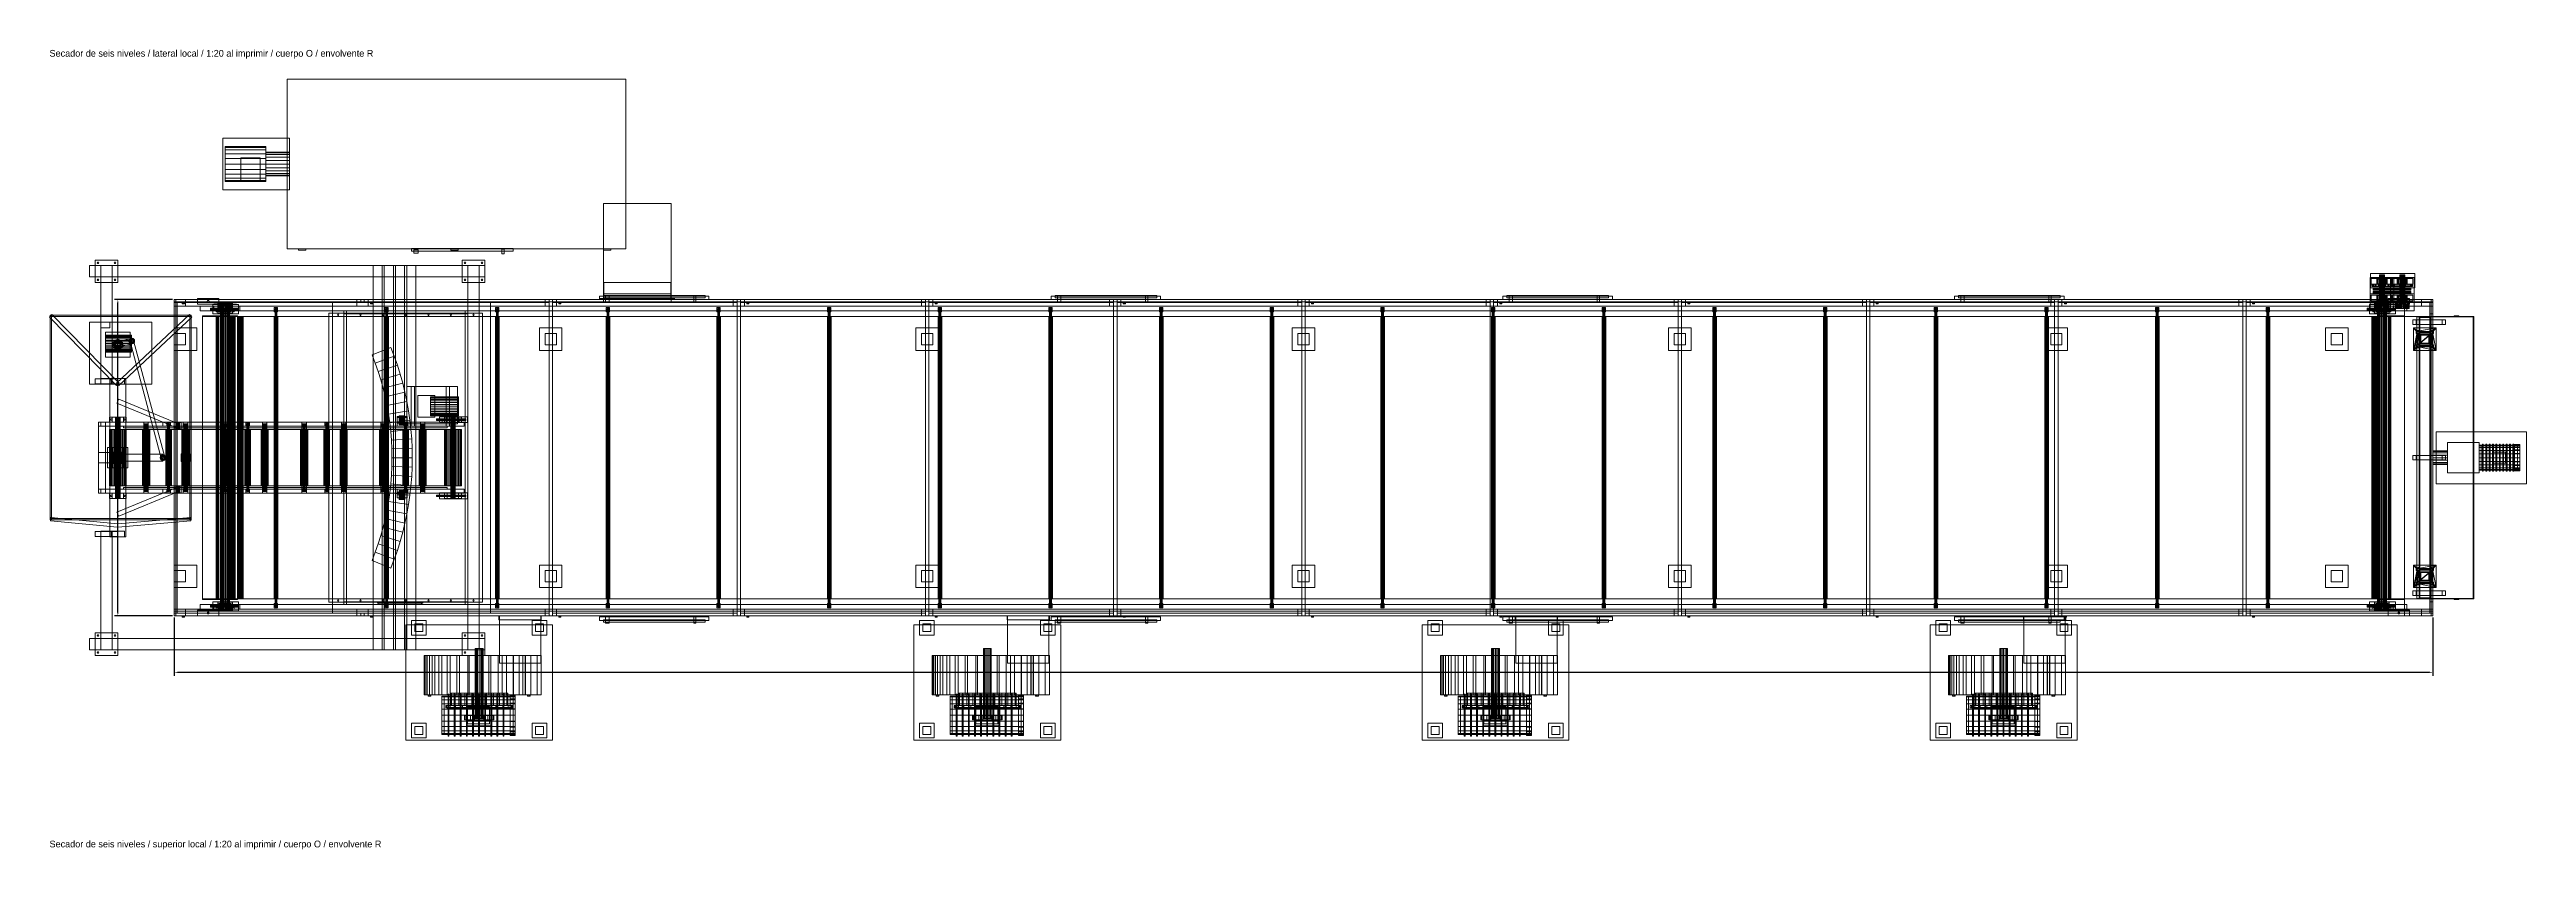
# Model space of a CAD drawing. Header units: millimetres. Extents: x -191664 to 191490, y -197311 to 10263.
# Drawn here: x 0 to 21935, y -134168 to -127087 of the extents above; entities that cross this region are included whole.
import ezdxf

# ---------------------------------------------------------------- set-up
doc = ezdxf.new("R2010")
doc.units = ezdxf.units.MM
for name, color, linetype, lineweight in [('COTAS_O', 1, 'Continuous', 0), ('DET_secador_superior', 7, 'Continuous', 0), ('R15_COTAS_TRANSPORTE_P', 1, 'Continuous', 0), ('TEXTOS', 4, 'Continuous', 0)]:
    doc.layers.add(name, color=color, linetype=linetype, lineweight=lineweight)
doc.dimstyles.new('PLANTA_20', dxfattribs={"dimtxt": 50, "dimasz": 30, "dimexe": 30, "dimexo": 16, "dimgap": 20, "dimtad": 1, "dimtih": 1, "dimtoh": 1, "dimdec": 1, "dimzin": 0, "dimdsep": 46, "dimcen": 0.09, "dimadec": 0, "dimazin": 0, "dimtfac": 1, "dimtdec": 4, "dimtofl": 0, "dimtmove": 0, "dimatfit": 3, "dimfxl": 1, "dimtolj": 1, "dimtzin": 0, "dimarcsym": 0})

# ---------------------------------------------------------------- blocks, each defined once
blk = doc.blocks.new('*D93')
at = {"layer": 'COTAS_O', "color": 0, "lineweight": -2, "transparency": 16777216}
for p, q in [((1105, -132116), (1105, -132630)), ((21105, -132116), (21105, -132630)), ((1135, -132600), (21075, -132600))]:
    blk.add_line(p, q, dxfattribs=at)
at = {"layer": 'COTAS_O', "color": 0, "transparency": 16777216}
for points in [[(1135, -132595), (1135, -132605), (1105, -132600)], [(21075, -132595), (21075, -132605), (21105, -132600)]]:
    blk.add_solid(points, dxfattribs=at)
at = {"layer": 'Defpoints', "color": 0, "transparency": 16777216}
for p in [(1105, -132100), (21105, -132100), (21105, -132600)]:
    blk.add_point(p, dxfattribs=at)
blk = doc.blocks.new('*D94')
at = {"layer": 'COTAS_O', "color": 0, "lineweight": -2, "transparency": 16777216}
for p, q in [((1089, -129300), (575, -129300)), ((605, -132070), (605, -129330)), ((1089, -132100), (575, -132100))]:
    blk.add_line(p, q, dxfattribs=at)
at = {"layer": 'COTAS_O', "color": 0, "transparency": 16777216}
for points in [[(600, -129330), (610, -129330), (605, -129300)], [(600, -132070), (610, -132070), (605, -132100)]]:
    blk.add_solid(points, dxfattribs=at)
at = {"layer": 'Defpoints', "color": 0, "transparency": 16777216}
for p in [(605, -129300), (1105, -129300), (1105, -132100)]:
    blk.add_point(p, dxfattribs=at)
blk = doc.blocks.new('*D131')
at = {"layer": 'Defpoints', "color": 0, "transparency": 16777216}
for p in [(1100, -183968), (1105, -184212), (1140, -184163), (1305, -184212), (1305, -184212)]:
    blk.add_point(p, dxfattribs=at)
at = {"layer": 'R15_COTAS_TRANSPORTE_P', "color": 0, "lineweight": -2, "transparency": 16777216}
blk.add_arc((1305, -184212), 172, 140.0034, 169.9966, dxfattribs=at)
at = {"layer": 'R15_COTAS_TRANSPORTE_P', "color": 0, "transparency": 16777216}
for points in [[(1140, -184183), (1130, -184182), (1133, -184212)], [(1169, -184098), (1176, -184105), (1194, -184080)]]:
    blk.add_solid(points, dxfattribs=at)
blk = doc.blocks.new('*D132')
at = {"layer": 'Defpoints', "color": 0, "transparency": 16777216}
for p in [(-500, -194490), (-500, -194490), (500, -194490), (203, -194657), (440, -194832)]:
    blk.add_point(p, dxfattribs=at)
at = {"layer": 'R15_COTAS_TRANSPORTE_P', "color": 0, "lineweight": -2, "transparency": 16777216}
blk.add_arc((-500, -194490), 723, 342.3783, 357.6217, dxfattribs=at)
at = {"layer": 'R15_COTAS_TRANSPORTE_P', "color": 0, "transparency": 16777216}
for points in [[(217, -194520), (227, -194520), (223, -194490)], [(194, -194710), (184, -194707), (179, -194737)]]:
    blk.add_solid(points, dxfattribs=at)
blk = doc.blocks.new('*D133')
at = {"layer": 'Defpoints', "color": 0, "transparency": 16777216}
for p in [(440, -194148), (-500, -194490), (-500, -194490), (218, -194406), (500, -194490)]:
    blk.add_point(p, dxfattribs=at)
at = {"layer": 'R15_COTAS_TRANSPORTE_P', "color": 0, "lineweight": -2, "transparency": 16777216}
blk.add_arc((-500, -194490), 723, 2.3783, 17.6217, dxfattribs=at)
at = {"layer": 'R15_COTAS_TRANSPORTE_P', "color": 0, "transparency": 16777216}
for points in [[(184, -194273), (194, -194270), (179, -194243)], [(227, -194460), (217, -194460), (223, -194490)]]:
    blk.add_solid(points, dxfattribs=at)

msp = doc.modelspace()

# ---------------------------------------------------------------- linework, layer by layer
at = {"layer": 'DET_secador_superior', "color": 254, "true_color": 0xd8e0dc}
for p, q in [((2104.71, -128850), (2104.71, -127350)), ((2104.71, -127350), (5104.71, -127350)), ((5104.71, -127350), (5104.71, -128850)), ((5104.71, -128850), (2104.71, -128850)), ((1119.71, -129325), (1119.71, -129300)), ((1119.71, -129300), (2756.38, -129300)), ((2756.38, -129325), (1119.71, -129325)), ((2756.38, -129300), (2756.38, -129325)), ((2786.38, -129325), (2786.38, -129300)), ((2786.38, -129300), (4423.05, -129300)), ((4423.05, -129325), (2786.38, -129325)), ((4423.05, -129300), (4423.05, -129325)), ((6119.71, -129325), (6119.71, -129300)), ((6119.71, -129300), (7756.38, -129300)), ((7756.38, -129325), (6119.71, -129325)), ((7756.38, -129300), (7756.38, -129325)), ((7786.38, -129325), (7786.38, -129300)), ((7786.38, -129300), (9423.05, -129300)), ((9423.05, -129325), (7786.38, -129325)), ((9423.05, -129300), (9423.05, -129325)), ((9453.05, -129325), (9453.05, -129300)), ((9453.05, -129300), (11089.71, -129300)), ((11089.71, -129325), (9453.05, -129325)), ((11089.71, -129300), (11089.71, -129325)), ((11119.71, -129325), (11119.71, -129300)), ((11119.71, -129300), (12756.38, -129300)), ((12756.38, -129325), (11119.71, -129325)), ((12756.38, -129300), (12756.38, -129325)), ((12786.38, -129325), (12786.38, -129300)), ((12786.38, -129300), (14423.05, -129300)), ((14423.05, -129325), (12786.38, -129325)), ((14423.05, -129300), (14423.05, -129325)), ((14453.05, -129325), (14453.05, -129300)), ((14453.05, -129300), (16089.71, -129300)), ((16089.71, -129325), (14453.05, -129325)), ((16089.71, -129300), (16089.71, -129325)), ((16119.71, -129325), (16119.71, -129300)), ((16119.71, -129300), (17756.38, -129300)), ((17756.38, -129325), (16119.71, -129325)), ((17756.38, -129300), (17756.38, -129325)), ((17786.38, -129325), (17786.38, -129300)), ((17786.38, -129300), (19423.05, -129300)), ((19423.05, -129325), (17786.38, -129325)), ((19423.05, -129300), (19423.05, -129325)), ((19453.05, -129325), (19453.05, -129300)), ((19453.05, -129300), (21089.71, -129300)), ((21089.71, -129325), (19453.05, -129325)), ((21089.71, -129300), (21089.71, -129325)), ((1119.71, -132100), (1119.71, -132075)), ((1119.71, -132075), (2756.38, -132075)), ((2756.38, -132100), (1119.71, -132100)), ((2756.38, -132075), (2756.38, -132100)), ((2786.38, -132100), (2786.38, -132075)), ((2786.38, -132075), (4423.05, -132075)), ((4423.05, -132100), (2786.38, -132100)), ((3984.71, -132520), (3984.71, -132100)), ((3984.71, -132100), (4349.71, -132100)), ((4349.71, -132100), (4349.71, -132520)), ((4423.05, -132075), (4423.05, -132100)), ((4453.05, -132100), (4453.05, -132075)), ((4453.05, -132075), (6089.71, -132075)), ((6089.71, -132100), (4453.05, -132100)), ((6089.71, -132075), (6089.71, -132100)), ((6119.71, -132100), (6119.71, -132075)), ((6119.71, -132075), (7756.38, -132075)), ((7756.38, -132100), (6119.71, -132100)), ((7756.38, -132075), (7756.38, -132100)), ((7786.38, -132100), (7786.38, -132075)), ((7786.38, -132075), (9423.05, -132075)), ((9423.05, -132100), (7786.38, -132100)), ((8484.71, -132520), (8484.71, -132100)), ((8484.71, -132100), (8849.71, -132100)), ((8849.71, -132100), (8849.71, -132520)), ((9423.05, -132075), (9423.05, -132100)), ((9453.05, -132100), (9453.05, -132075)), ((9453.05, -132075), (11089.71, -132075)), ((11089.71, -132100), (9453.05, -132100)), ((11089.71, -132075), (11089.71, -132100)), ((11119.71, -132100), (11119.71, -132075)), ((11119.71, -132075), (12756.38, -132075)), ((12756.38, -132100), (11119.71, -132100)), ((12756.38, -132075), (12756.38, -132100)), ((12786.38, -132100), (12786.38, -132075)), ((12786.38, -132075), (14423.05, -132075)), ((14423.05, -132100), (12786.38, -132100)), ((12984.71, -132520), (12984.71, -132100)), ((12984.71, -132100), (13349.71, -132100)), ((13349.71, -132100), (13349.71, -132520)), ((14423.05, -132075), (14423.05, -132100)), ((14453.05, -132100), (14453.05, -132075)), ((14453.05, -132075), (16089.71, -132075)), ((16089.71, -132100), (14453.05, -132100)), ((16089.71, -132075), (16089.71, -132100)), ((16119.71, -132100), (16119.71, -132075)), ((16119.71, -132075), (17756.38, -132075)), ((17756.38, -132100), (16119.71, -132100)), ((17484.71, -132520), (17484.71, -132100)), ((17484.71, -132100), (17849.71, -132100)), ((17756.38, -132075), (17756.38, -132100)), ((17786.38, -132100), (17786.38, -132075)), ((17786.38, -132075), (19423.05, -132075)), ((19423.05, -132100), (17786.38, -132100)), ((17849.71, -132100), (17849.71, -132520)), ((19423.05, -132075), (19423.05, -132100)), ((19453.05, -132100), (19453.05, -132075)), ((19453.05, -132075), (21089.71, -132075)), ((21089.71, -132100), (19453.05, -132100)), ((21089.71, -132075), (21089.71, -132100)), ((4349.71, -132520), (3984.71, -132520)), ((8849.71, -132520), (8484.71, -132520)), ((13349.71, -132520), (12984.71, -132520)), ((17849.71, -132520), (17484.71, -132520))]:
    msp.add_line(p, q, dxfattribs=at)
at = {"layer": 'DET_secador_superior', "color": 251, "true_color": 0x536a64}
for p, q in [((1534.71, -128330), (1534.71, -127870)), ((1534.71, -127870), (2124.71, -127870)), ((2124.71, -127870), (2124.71, -128330)), ((2124.71, -128330), (1534.71, -128330)), ((1104.71, -129360), (1104.71, -129300)), ((1104.71, -129300), (21104.71, -129300)), ((1104.71, -129300), (1204.71, -129300)), ((1104.71, -129360), (1104.71, -129320)), ((1104.71, -129320), (21104.71, -129320)), ((21104.71, -129360), (1104.71, -129360)), ((1204.71, -129360), (1104.71, -129360)), ((1204.71, -129300), (1204.71, -129360)), ((2721.38, -129360), (2721.38, -129300)), ((2721.38, -129300), (2821.38, -129300)), ((2821.38, -129360), (2721.38, -129360)), ((2821.38, -129300), (2821.38, -129360)), ((4388.05, -129360), (4388.05, -129300)), ((4388.05, -129300), (4488.05, -129300)), ((4488.05, -129360), (4388.05, -129360)), ((4488.05, -129300), (4488.05, -129360)), ((4869.71, -129300), (4869.71, -129270)), ((4869.71, -129270), (5839.71, -129270)), ((5839.71, -129300), (4869.71, -129300)), ((5839.71, -129270), (5839.71, -129300)), ((6054.71, -129360), (6054.71, -129300)), ((6054.71, -129300), (6154.71, -129300)), ((6154.71, -129360), (6054.71, -129360)), ((6154.71, -129300), (6154.71, -129360)), ((7721.38, -129360), (7721.38, -129300)), ((7721.38, -129300), (7821.38, -129300)), ((7821.38, -129360), (7721.38, -129360)), ((7821.38, -129300), (7821.38, -129360)), ((8869.71, -129300), (8869.71, -129270)), ((8869.71, -129270), (9839.71, -129270)), ((9839.71, -129300), (8869.71, -129300)), ((9388.05, -129360), (9388.05, -129300)), ((9388.05, -129300), (9488.05, -129300)), ((9488.05, -129360), (9388.05, -129360)), ((9488.05, -129300), (9488.05, -129360)), ((9839.71, -129270), (9839.71, -129300)), ((11054.71, -129360), (11054.71, -129300)), ((11054.71, -129300), (11154.71, -129300)), ((11154.71, -129360), (11054.71, -129360)), ((11154.71, -129300), (11154.71, -129360)), ((12721.38, -129360), (12721.38, -129300)), ((12721.38, -129300), (12821.38, -129300)), ((12821.38, -129360), (12721.38, -129360)), ((12821.38, -129300), (12821.38, -129360)), ((12869.71, -129300), (12869.71, -129270)), ((12869.71, -129270), (13839.71, -129270)), ((13839.71, -129300), (12869.71, -129300)), ((13839.71, -129270), (13839.71, -129300)), ((14388.05, -129360), (14388.05, -129300)), ((14388.05, -129300), (14488.05, -129300)), ((14488.05, -129360), (14388.05, -129360)), ((14488.05, -129300), (14488.05, -129360)), ((16054.71, -129360), (16054.71, -129300)), ((16054.71, -129300), (16154.71, -129300)), ((16154.71, -129360), (16054.71, -129360)), ((16154.71, -129300), (16154.71, -129360)), ((16869.71, -129300), (16869.71, -129270)), ((16869.71, -129270), (17839.71, -129270)), ((17839.71, -129300), (16869.71, -129300)), ((17721.38, -129360), (17721.38, -129300)), ((17721.38, -129300), (17821.38, -129300)), ((17821.38, -129360), (17721.38, -129360)), ((17821.38, -129300), (17821.38, -129360)), ((17839.71, -129270), (17839.71, -129300)), ((19388.05, -129360), (19388.05, -129300)), ((19388.05, -129300), (19488.05, -129300)), ((19488.05, -129360), (19388.05, -129360)), ((19488.05, -129300), (19488.05, -129360)), ((21004.71, -129360), (21004.71, -129300)), ((21004.71, -129300), (21104.71, -129300)), ((21104.71, -129360), (21004.71, -129360)), ((21104.71, -129300), (21104.71, -129360)), ((21104.71, -129320), (21104.71, -129360)), ((1104.71, -129700), (1104.71, -129600)), ((1104.71, -129600), (1204.71, -129600)), ((1204.71, -129600), (1204.71, -129700)), ((4388.05, -129700), (4388.05, -129600)), ((4388.05, -129600), (4488.05, -129600)), ((4488.05, -129600), (4488.05, -129700)), ((7721.38, -129700), (7721.38, -129600)), ((7721.38, -129600), (7821.38, -129600)), ((7821.38, -129600), (7821.38, -129700)), ((11054.71, -129700), (11054.71, -129600)), ((11054.71, -129600), (11154.71, -129600)), ((11154.71, -129600), (11154.71, -129700)), ((14388.05, -129700), (14388.05, -129600)), ((14388.05, -129600), (14488.05, -129600)), ((14488.05, -129600), (14488.05, -129700)), ((17721.38, -129700), (17721.38, -129600)), ((17721.38, -129600), (17821.38, -129600)), ((17821.38, -129600), (17821.38, -129700)), ((20204.71, -129700), (20204.71, -129600)), ((20204.71, -129600), (20304.71, -129600)), ((20304.71, -129600), (20304.71, -129700)), ((1204.71, -129700), (1104.71, -129700)), ((4488.05, -129700), (4388.05, -129700)), ((7821.38, -129700), (7721.38, -129700)), ((11154.71, -129700), (11054.71, -129700)), ((14488.05, -129700), (14388.05, -129700)), ((17821.38, -129700), (17721.38, -129700)), ((20304.71, -129700), (20204.71, -129700)), ((21134.71, -130930), (21134.71, -130470)), ((21134.71, -130470), (21934.71, -130470)), ((21934.71, -130470), (21934.71, -130930)), ((21534.71, -130810), (21534.71, -130590)), ((21534.71, -130590), (21854.71, -130590)), ((21854.71, -130590), (21854.71, -130810)), ((21934.71, -130930), (21134.71, -130930)), ((21854.71, -130810), (21534.71, -130810)), ((1104.71, -131800), (1104.71, -131700)), ((1104.71, -131700), (1204.71, -131700)), ((1204.71, -131800), (1104.71, -131800)), ((1204.71, -131700), (1204.71, -131800)), ((4388.05, -131800), (4388.05, -131700)), ((4388.05, -131700), (4488.05, -131700)), ((4488.05, -131800), (4388.05, -131800)), ((4488.05, -131700), (4488.05, -131800)), ((7721.38, -131800), (7721.38, -131700)), ((7721.38, -131700), (7821.38, -131700)), ((7821.38, -131800), (7721.38, -131800)), ((7821.38, -131700), (7821.38, -131800)), ((11054.71, -131800), (11054.71, -131700)), ((11054.71, -131700), (11154.71, -131700)), ((11154.71, -131800), (11054.71, -131800)), ((11154.71, -131700), (11154.71, -131800)), ((14388.05, -131800), (14388.05, -131700)), ((14388.05, -131700), (14488.05, -131700)), ((14488.05, -131800), (14388.05, -131800)), ((14488.05, -131700), (14488.05, -131800)), ((17721.38, -131800), (17721.38, -131700)), ((17721.38, -131700), (17821.38, -131700)), ((17821.38, -131800), (17721.38, -131800)), ((17821.38, -131700), (17821.38, -131800)), ((20204.71, -131800), (20204.71, -131700)), ((20204.71, -131700), (20304.71, -131700)), ((20304.71, -131800), (20204.71, -131800)), ((20304.71, -131700), (20304.71, -131800)), ((1104.71, -132100), (1104.71, -132040)), ((1104.71, -132040), (21104.71, -132040)), ((1104.71, -132040), (1204.71, -132040)), ((1204.71, -132040), (1204.71, -132100)), ((2721.38, -132100), (2721.38, -132040)), ((2721.38, -132040), (2821.38, -132040)), ((2821.38, -132040), (2821.38, -132100)), ((4388.05, -132100), (4388.05, -132040)), ((4388.05, -132040), (4488.05, -132040)), ((4488.05, -132040), (4488.05, -132100)), ((6054.71, -132100), (6054.71, -132040)), ((6054.71, -132040), (6154.71, -132040)), ((6154.71, -132040), (6154.71, -132100)), ((7721.38, -132100), (7721.38, -132040)), ((7721.38, -132040), (7821.38, -132040)), ((7821.38, -132040), (7821.38, -132100)), ((9388.05, -132100), (9388.05, -132040)), ((9388.05, -132040), (9488.05, -132040)), ((9488.05, -132040), (9488.05, -132100)), ((11054.71, -132100), (11054.71, -132040)), ((11054.71, -132040), (11154.71, -132040)), ((11154.71, -132040), (11154.71, -132100)), ((12721.38, -132100), (12721.38, -132040)), ((12721.38, -132040), (12821.38, -132040)), ((12821.38, -132040), (12821.38, -132100)), ((14388.05, -132100), (14388.05, -132040)), ((14388.05, -132040), (14488.05, -132040)), ((14488.05, -132040), (14488.05, -132100)), ((16054.71, -132100), (16054.71, -132040)), ((16054.71, -132040), (16154.71, -132040)), ((16154.71, -132040), (16154.71, -132100)), ((17721.38, -132100), (17721.38, -132040)), ((17721.38, -132040), (17821.38, -132040)), ((17821.38, -132040), (17821.38, -132100)), ((19388.05, -132100), (19388.05, -132040)), ((19388.05, -132040), (19488.05, -132040)), ((19488.05, -132040), (19488.05, -132100)), ((21004.71, -132100), (21004.71, -132040)), ((21004.71, -132040), (21104.71, -132040)), ((21104.71, -132040), (21104.71, -132100)), ((1104.71, -132100), (1104.71, -132060)), ((1104.71, -132060), (21104.71, -132060)), ((21104.71, -132100), (1104.71, -132100)), ((1204.71, -132100), (1104.71, -132100)), ((2821.38, -132100), (2721.38, -132100)), ((3154.71, -133200), (3154.71, -132180)), ((3154.71, -132180), (4454.71, -132180)), ((3234.71, -132240), (3234.71, -132170)), ((3234.71, -132170), (3304.71, -132170)), ((3304.71, -132240), (3234.71, -132240)), ((3304.71, -132170), (3304.71, -132240)), ((4304.71, -132240), (4304.71, -132170)), ((4304.71, -132170), (4374.71, -132170)), ((4374.71, -132240), (4304.71, -132240)), ((4374.71, -132170), (4374.71, -132240)), ((4488.05, -132100), (4388.05, -132100)), ((4454.71, -132180), (4454.71, -133200)), ((4869.71, -132140), (4869.71, -132110)), ((4869.71, -132110), (5839.71, -132110)), ((5839.71, -132140), (4869.71, -132140)), ((5839.71, -132110), (5839.71, -132140)), ((6154.71, -132100), (6054.71, -132100)), ((7654.71, -133200), (7654.71, -132180)), ((7654.71, -132180), (8954.71, -132180)), ((7821.38, -132100), (7721.38, -132100)), ((7734.71, -132240), (7734.71, -132170)), ((7734.71, -132170), (7804.71, -132170)), ((7804.71, -132240), (7734.71, -132240)), ((7804.71, -132170), (7804.71, -132240)), ((8804.71, -132240), (8804.71, -132170)), ((8804.71, -132170), (8874.71, -132170)), ((8874.71, -132240), (8804.71, -132240)), ((8869.71, -132140), (8869.71, -132110)), ((8869.71, -132110), (9839.71, -132110)), ((9839.71, -132140), (8869.71, -132140)), ((8874.71, -132170), (8874.71, -132240)), ((8954.71, -132180), (8954.71, -133200)), ((9488.05, -132100), (9388.05, -132100)), ((9839.71, -132110), (9839.71, -132140)), ((11154.71, -132100), (11054.71, -132100)), ((12154.71, -133200), (12154.71, -132180)), ((12154.71, -132180), (13454.71, -132180)), ((12234.71, -132240), (12234.71, -132170)), ((12234.71, -132170), (12304.71, -132170)), ((12304.71, -132240), (12234.71, -132240)), ((12304.71, -132170), (12304.71, -132240)), ((12821.38, -132100), (12721.38, -132100)), ((12869.71, -132140), (12869.71, -132110)), ((12869.71, -132110), (13839.71, -132110)), ((13839.71, -132140), (12869.71, -132140)), ((13304.71, -132240), (13304.71, -132170)), ((13304.71, -132170), (13374.71, -132170)), ((13374.71, -132240), (13304.71, -132240)), ((13374.71, -132170), (13374.71, -132240)), ((13454.71, -132180), (13454.71, -133200)), ((13839.71, -132110), (13839.71, -132140)), ((14488.05, -132100), (14388.05, -132100)), ((16154.71, -132100), (16054.71, -132100)), ((16654.71, -133200), (16654.71, -132180)), ((16654.71, -132180), (17954.71, -132180)), ((16734.71, -132240), (16734.71, -132170)), ((16734.71, -132170), (16804.71, -132170)), ((16804.71, -132240), (16734.71, -132240)), ((16804.71, -132170), (16804.71, -132240)), ((16869.71, -132140), (16869.71, -132110)), ((16869.71, -132110), (17839.71, -132110)), ((17839.71, -132140), (16869.71, -132140)), ((17821.38, -132100), (17721.38, -132100)), ((17804.71, -132240), (17804.71, -132170)), ((17804.71, -132170), (17874.71, -132170)), ((17874.71, -132240), (17804.71, -132240)), ((17839.71, -132110), (17839.71, -132140)), ((17874.71, -132170), (17874.71, -132240)), ((17954.71, -132180), (17954.71, -133200)), ((19488.05, -132100), (19388.05, -132100)), ((21104.71, -132100), (21004.71, -132100)), ((21104.71, -132060), (21104.71, -132100)), ((3331.4, -132450), (3317.29, -132450)), ((3317.29, -132450), (3321.91, -132450)), ((3317.29, -132800), (3317.29, -132450)), ((3321.91, -132450), (3345.45, -132450)), ((3321.91, -132800), (3321.91, -132450)), ((3363.34, -132450), (3331.4, -132450)), ((3331.4, -132800), (3331.4, -132450)), ((3345.45, -132450), (3387.37, -132450)), ((3345.45, -132800), (3345.45, -132450)), ((3411.51, -132450), (3363.34, -132450)), ((3363.34, -132800), (3363.34, -132450)), ((3387.37, -132450), (3446.37, -132450)), ((3387.37, -132800), (3387.37, -132450)), ((3473.74, -132450), (3411.51, -132450)), ((3411.51, -132800), (3411.51, -132450)), ((3446.37, -132450), (3520.48, -132450)), ((3446.37, -132800), (3446.37, -132450)), ((3547.36, -132450), (3473.74, -132450)), ((3473.74, -132800), (3473.74, -132450)), ((3520.48, -132450), (3607.07, -132450)), ((3520.48, -132800), (3520.48, -132450)), ((3629.29, -132450), (3547.36, -132450)), ((3547.36, -132800), (3547.36, -132450)), ((3607.07, -132450), (3703.01, -132450)), ((3607.07, -132800), (3607.07, -132450)), ((3716.23, -132450), (3629.29, -132450)), ((3629.29, -132800), (3629.29, -132450)), ((3703.01, -132450), (3804.71, -132450)), ((3703.01, -132800), (3703.01, -132450)), ((3804.71, -132450), (3716.23, -132450)), ((3716.23, -132800), (3716.23, -132450)), ((3891.31, -132450), (3804.71, -132450)), ((3804.71, -132450), (3908.3, -132450)), ((3804.71, -132800), (3804.71, -132450)), ((3972.72, -132450), (3891.31, -132450)), ((3891.31, -132800), (3891.31, -132450)), ((3908.3, -132450), (4009.76, -132450)), ((3908.3, -132800), (3908.3, -132450)), ((4045.94, -132450), (3972.72, -132450)), ((3972.72, -132800), (3972.72, -132450)), ((4009.76, -132450), (4105.08, -132450)), ((4009.76, -132800), (4009.76, -132450)), ((4108.31, -132450), (4045.94, -132450)), ((4045.94, -132800), (4045.94, -132450)), ((4105.08, -132450), (4190.43, -132450)), ((4105.08, -132800), (4105.08, -132450)), ((4157.68, -132450), (4108.31, -132450)), ((4108.31, -132800), (4108.31, -132450)), ((4192.44, -132450), (4157.68, -132450)), ((4157.68, -132800), (4157.68, -132450)), ((4190.43, -132450), (4262.29, -132450)), ((4190.43, -132800), (4190.43, -132450)), ((4211.58, -132450), (4192.44, -132450)), ((4192.44, -132800), (4192.44, -132450)), ((4214.71, -132450), (4211.58, -132450)), ((4211.58, -132800), (4211.58, -132450)), ((4353.95, -132450), (4214.71, -132450)), ((4214.71, -132450), (4214.71, -132800)), ((4262.29, -132450), (4317.61, -132450)), ((4262.29, -132800), (4262.29, -132450)), ((4317.61, -132450), (4353.95, -132450)), ((4317.61, -132800), (4317.61, -132450)), ((4353.95, -132800), (4353.95, -132450)), ((7831.4, -132450), (7817.29, -132450)), ((7817.29, -132450), (7821.91, -132450)), ((7817.29, -132800), (7817.29, -132450)), ((7821.91, -132450), (7845.45, -132450)), ((7821.91, -132800), (7821.91, -132450)), ((7863.34, -132450), (7831.4, -132450)), ((7831.4, -132800), (7831.4, -132450)), ((7845.45, -132450), (7887.37, -132450)), ((7845.45, -132800), (7845.45, -132450)), ((7911.51, -132450), (7863.34, -132450)), ((7863.34, -132800), (7863.34, -132450)), ((7887.37, -132450), (7946.37, -132450)), ((7887.37, -132800), (7887.37, -132450)), ((7973.74, -132450), (7911.51, -132450)), ((7911.51, -132800), (7911.51, -132450)), ((7946.37, -132450), (8020.48, -132450)), ((7946.37, -132800), (7946.37, -132450)), ((8047.36, -132450), (7973.74, -132450)), ((7973.74, -132800), (7973.74, -132450)), ((8020.48, -132450), (8107.07, -132450)), ((8020.48, -132800), (8020.48, -132450)), ((8129.29, -132450), (8047.36, -132450)), ((8047.36, -132800), (8047.36, -132450)), ((8107.07, -132450), (8203.01, -132450)), ((8107.07, -132800), (8107.07, -132450)), ((8216.23, -132450), (8129.29, -132450)), ((8129.29, -132800), (8129.29, -132450)), ((8203.01, -132450), (8304.71, -132450)), ((8203.01, -132800), (8203.01, -132450)), ((8304.71, -132450), (8216.23, -132450)), ((8216.23, -132800), (8216.23, -132450)), ((8391.31, -132450), (8304.71, -132450)), ((8304.71, -132450), (8408.3, -132450)), ((8304.71, -132800), (8304.71, -132450)), ((8472.72, -132450), (8391.31, -132450)), ((8391.31, -132800), (8391.31, -132450)), ((8408.3, -132450), (8509.76, -132450)), ((8408.3, -132800), (8408.3, -132450)), ((8545.94, -132450), (8472.72, -132450)), ((8472.72, -132800), (8472.72, -132450)), ((8509.76, -132450), (8605.08, -132450)), ((8509.76, -132800), (8509.76, -132450)), ((8608.31, -132450), (8545.94, -132450)), ((8545.94, -132800), (8545.94, -132450)), ((8605.08, -132450), (8690.43, -132450)), ((8605.08, -132800), (8605.08, -132450)), ((8657.68, -132450), (8608.31, -132450)), ((8608.31, -132800), (8608.31, -132450)), ((8692.44, -132450), (8657.68, -132450)), ((8657.68, -132800), (8657.68, -132450)), ((8690.43, -132450), (8762.29, -132450)), ((8690.43, -132800), (8690.43, -132450)), ((8711.58, -132450), (8692.44, -132450)), ((8692.44, -132800), (8692.44, -132450)), ((8714.71, -132450), (8711.58, -132450)), ((8711.58, -132800), (8711.58, -132450)), ((8853.95, -132450), (8714.71, -132450)), ((8714.71, -132450), (8714.71, -132800)), ((8762.29, -132450), (8817.61, -132450)), ((8762.29, -132800), (8762.29, -132450)), ((8817.61, -132450), (8853.95, -132450)), ((8817.61, -132800), (8817.61, -132450)), ((8853.95, -132800), (8853.95, -132450)), ((12331.4, -132450), (12317.29, -132450)), ((12317.29, -132450), (12321.91, -132450)), ((12317.29, -132800), (12317.29, -132450)), ((12321.91, -132450), (12345.45, -132450)), ((12321.91, -132800), (12321.91, -132450)), ((12363.34, -132450), (12331.4, -132450)), ((12331.4, -132800), (12331.4, -132450)), ((12345.45, -132450), (12387.37, -132450)), ((12345.45, -132800), (12345.45, -132450)), ((12411.51, -132450), (12363.34, -132450)), ((12363.34, -132800), (12363.34, -132450)), ((12387.37, -132450), (12446.37, -132450)), ((12387.37, -132800), (12387.37, -132450)), ((12473.74, -132450), (12411.51, -132450)), ((12411.51, -132800), (12411.51, -132450)), ((12446.37, -132450), (12520.48, -132450)), ((12446.37, -132800), (12446.37, -132450)), ((12547.36, -132450), (12473.74, -132450)), ((12473.74, -132800), (12473.74, -132450)), ((12520.48, -132450), (12607.07, -132450)), ((12520.48, -132800), (12520.48, -132450)), ((12629.29, -132450), (12547.36, -132450)), ((12547.36, -132800), (12547.36, -132450)), ((12607.07, -132450), (12703.01, -132450)), ((12607.07, -132800), (12607.07, -132450)), ((12716.23, -132450), (12629.29, -132450)), ((12629.29, -132800), (12629.29, -132450)), ((12703.01, -132450), (12804.71, -132450)), ((12703.01, -132800), (12703.01, -132450)), ((12804.71, -132450), (12716.23, -132450)), ((12716.23, -132800), (12716.23, -132450)), ((12891.31, -132450), (12804.71, -132450)), ((12804.71, -132450), (12908.3, -132450)), ((12804.71, -132800), (12804.71, -132450)), ((12972.72, -132450), (12891.31, -132450)), ((12891.31, -132800), (12891.31, -132450)), ((12908.3, -132450), (13009.76, -132450)), ((12908.3, -132800), (12908.3, -132450)), ((13045.94, -132450), (12972.72, -132450)), ((12972.72, -132800), (12972.72, -132450)), ((13009.76, -132450), (13105.08, -132450)), ((13009.76, -132800), (13009.76, -132450)), ((13108.31, -132450), (13045.94, -132450)), ((13045.94, -132800), (13045.94, -132450)), ((13105.08, -132450), (13190.43, -132450)), ((13105.08, -132800), (13105.08, -132450)), ((13157.68, -132450), (13108.31, -132450)), ((13108.31, -132800), (13108.31, -132450)), ((13192.44, -132450), (13157.68, -132450)), ((13157.68, -132800), (13157.68, -132450)), ((13190.43, -132450), (13262.29, -132450)), ((13190.43, -132800), (13190.43, -132450)), ((13211.58, -132450), (13192.44, -132450)), ((13192.44, -132800), (13192.44, -132450)), ((13214.71, -132450), (13211.58, -132450)), ((13211.58, -132800), (13211.58, -132450)), ((13353.95, -132450), (13214.71, -132450)), ((13214.71, -132450), (13214.71, -132800)), ((13262.29, -132450), (13317.61, -132450)), ((13262.29, -132800), (13262.29, -132450)), ((13317.61, -132450), (13353.95, -132450)), ((13317.61, -132800), (13317.61, -132450)), ((13353.95, -132800), (13353.95, -132450)), ((16831.4, -132450), (16817.29, -132450)), ((16817.29, -132450), (16821.91, -132450)), ((16817.29, -132800), (16817.29, -132450)), ((16821.91, -132450), (16845.45, -132450)), ((16821.91, -132800), (16821.91, -132450)), ((16863.34, -132450), (16831.4, -132450)), ((16831.4, -132800), (16831.4, -132450)), ((16845.45, -132450), (16887.37, -132450)), ((16845.45, -132800), (16845.45, -132450)), ((16911.51, -132450), (16863.34, -132450)), ((16863.34, -132800), (16863.34, -132450)), ((16887.37, -132450), (16946.37, -132450)), ((16887.37, -132800), (16887.37, -132450)), ((16973.74, -132450), (16911.51, -132450)), ((16911.51, -132800), (16911.51, -132450)), ((16946.37, -132450), (17020.48, -132450)), ((16946.37, -132800), (16946.37, -132450)), ((17047.36, -132450), (16973.74, -132450)), ((16973.74, -132800), (16973.74, -132450)), ((17020.48, -132450), (17107.07, -132450)), ((17020.48, -132800), (17020.48, -132450)), ((17129.29, -132450), (17047.36, -132450)), ((17047.36, -132800), (17047.36, -132450)), ((17107.07, -132450), (17203.01, -132450)), ((17107.07, -132800), (17107.07, -132450)), ((17216.23, -132450), (17129.29, -132450)), ((17129.29, -132800), (17129.29, -132450)), ((17203.01, -132450), (17304.71, -132450)), ((17203.01, -132800), (17203.01, -132450)), ((17304.71, -132450), (17216.23, -132450)), ((17216.23, -132800), (17216.23, -132450)), ((17391.31, -132450), (17304.71, -132450)), ((17304.71, -132450), (17408.3, -132450)), ((17304.71, -132800), (17304.71, -132450)), ((17472.72, -132450), (17391.31, -132450)), ((17391.31, -132800), (17391.31, -132450)), ((17408.3, -132450), (17509.76, -132450)), ((17408.3, -132800), (17408.3, -132450)), ((17545.94, -132450), (17472.72, -132450)), ((17472.72, -132800), (17472.72, -132450)), ((17509.76, -132450), (17605.08, -132450)), ((17509.76, -132800), (17509.76, -132450)), ((17608.31, -132450), (17545.94, -132450)), ((17545.94, -132800), (17545.94, -132450)), ((17605.08, -132450), (17690.43, -132450)), ((17605.08, -132800), (17605.08, -132450)), ((17657.68, -132450), (17608.31, -132450)), ((17608.31, -132800), (17608.31, -132450)), ((17692.44, -132450), (17657.68, -132450)), ((17657.68, -132800), (17657.68, -132450)), ((17690.43, -132450), (17762.29, -132450)), ((17690.43, -132800), (17690.43, -132450)), ((17711.58, -132450), (17692.44, -132450)), ((17692.44, -132800), (17692.44, -132450)), ((17714.71, -132450), (17711.58, -132450)), ((17711.58, -132800), (17711.58, -132450)), ((17853.95, -132450), (17714.71, -132450)), ((17714.71, -132450), (17714.71, -132800)), ((17762.29, -132450), (17817.61, -132450)), ((17762.29, -132800), (17762.29, -132450)), ((17817.61, -132450), (17853.95, -132450)), ((17817.61, -132800), (17817.61, -132450)), ((17853.95, -132800), (17853.95, -132450)), ((3321.91, -132800), (3317.29, -132800)), ((3317.29, -132800), (3331.4, -132800)), ((3345.45, -132800), (3321.91, -132800)), ((3331.4, -132800), (3363.34, -132800)), ((3387.37, -132800), (3345.45, -132800)), ((3363.34, -132800), (3411.51, -132800)), ((3446.37, -132800), (3387.37, -132800)), ((3411.51, -132800), (3473.74, -132800)), ((3520.48, -132800), (3446.37, -132800)), ((3473.74, -132800), (3547.36, -132800)), ((3494.71, -133150), (3494.71, -132810)), ((3494.71, -132810), (4104.71, -132810)), ((3607.07, -132800), (3520.48, -132800)), ((3547.36, -132800), (3629.29, -132800)), ((3703.01, -132800), (3607.07, -132800)), ((3629.29, -132800), (3716.23, -132800)), ((3804.71, -132800), (3703.01, -132800)), ((3716.23, -132800), (3804.71, -132800)), ((3908.3, -132800), (3804.71, -132800)), ((3804.71, -132800), (3891.31, -132800)), ((3891.31, -132800), (3972.72, -132800)), ((4009.76, -132800), (3908.3, -132800)), ((3972.72, -132800), (4045.94, -132800)), ((4105.08, -132800), (4009.76, -132800)), ((4045.94, -132800), (4108.31, -132800)), ((4104.71, -132810), (4104.71, -133150)), ((4190.43, -132800), (4105.08, -132800)), ((4108.31, -132800), (4157.68, -132800)), ((4157.68, -132800), (4192.44, -132800)), ((4262.29, -132800), (4190.43, -132800)), ((4192.44, -132800), (4211.58, -132800)), ((4211.58, -132800), (4214.71, -132800)), ((4214.71, -132800), (4353.95, -132800)), ((4317.61, -132800), (4262.29, -132800)), ((4353.95, -132800), (4317.61, -132800)), ((7821.91, -132800), (7817.29, -132800)), ((7817.29, -132800), (7831.4, -132800)), ((7845.45, -132800), (7821.91, -132800)), ((7831.4, -132800), (7863.34, -132800)), ((7887.37, -132800), (7845.45, -132800)), ((7863.34, -132800), (7911.51, -132800)), ((7946.37, -132800), (7887.37, -132800)), ((7911.51, -132800), (7973.74, -132800)), ((8020.48, -132800), (7946.37, -132800)), ((7973.74, -132800), (8047.36, -132800)), ((7994.71, -133150), (7994.71, -132810)), ((7994.71, -132810), (8604.71, -132810)), ((8107.07, -132800), (8020.48, -132800)), ((8047.36, -132800), (8129.29, -132800)), ((8203.01, -132800), (8107.07, -132800)), ((8129.29, -132800), (8216.23, -132800)), ((8304.71, -132800), (8203.01, -132800)), ((8216.23, -132800), (8304.71, -132800)), ((8408.3, -132800), (8304.71, -132800)), ((8304.71, -132800), (8391.31, -132800)), ((8391.31, -132800), (8472.72, -132800)), ((8509.76, -132800), (8408.3, -132800)), ((8472.72, -132800), (8545.94, -132800)), ((8605.08, -132800), (8509.76, -132800)), ((8545.94, -132800), (8608.31, -132800)), ((8604.71, -132810), (8604.71, -133150)), ((8690.43, -132800), (8605.08, -132800)), ((8608.31, -132800), (8657.68, -132800)), ((8657.68, -132800), (8692.44, -132800)), ((8762.29, -132800), (8690.43, -132800)), ((8692.44, -132800), (8711.58, -132800)), ((8711.58, -132800), (8714.71, -132800)), ((8714.71, -132800), (8853.95, -132800)), ((8817.61, -132800), (8762.29, -132800)), ((8853.95, -132800), (8817.61, -132800)), ((12321.91, -132800), (12317.29, -132800)), ((12317.29, -132800), (12331.4, -132800)), ((12345.45, -132800), (12321.91, -132800)), ((12331.4, -132800), (12363.34, -132800)), ((12387.37, -132800), (12345.45, -132800)), ((12363.34, -132800), (12411.51, -132800)), ((12446.37, -132800), (12387.37, -132800)), ((12411.51, -132800), (12473.74, -132800)), ((12520.48, -132800), (12446.37, -132800)), ((12473.74, -132800), (12547.36, -132800)), ((12494.71, -133150), (12494.71, -132810)), ((12494.71, -132810), (13104.71, -132810)), ((12607.07, -132800), (12520.48, -132800)), ((12547.36, -132800), (12629.29, -132800)), ((12703.01, -132800), (12607.07, -132800)), ((12629.29, -132800), (12716.23, -132800)), ((12804.71, -132800), (12703.01, -132800)), ((12716.23, -132800), (12804.71, -132800)), ((12908.3, -132800), (12804.71, -132800)), ((12804.71, -132800), (12891.31, -132800)), ((12891.31, -132800), (12972.72, -132800)), ((13009.76, -132800), (12908.3, -132800)), ((12972.72, -132800), (13045.94, -132800)), ((13105.08, -132800), (13009.76, -132800)), ((13045.94, -132800), (13108.31, -132800)), ((13104.71, -132810), (13104.71, -133150)), ((13190.43, -132800), (13105.08, -132800)), ((13108.31, -132800), (13157.68, -132800)), ((13157.68, -132800), (13192.44, -132800)), ((13262.29, -132800), (13190.43, -132800)), ((13192.44, -132800), (13211.58, -132800)), ((13211.58, -132800), (13214.71, -132800)), ((13214.71, -132800), (13353.95, -132800)), ((13317.61, -132800), (13262.29, -132800)), ((13353.95, -132800), (13317.61, -132800)), ((16821.91, -132800), (16817.29, -132800)), ((16817.29, -132800), (16831.4, -132800)), ((16845.45, -132800), (16821.91, -132800)), ((16831.4, -132800), (16863.34, -132800)), ((16887.37, -132800), (16845.45, -132800)), ((16863.34, -132800), (16911.51, -132800)), ((16946.37, -132800), (16887.37, -132800)), ((16911.51, -132800), (16973.74, -132800)), ((17020.48, -132800), (16946.37, -132800)), ((16973.74, -132800), (17047.36, -132800)), ((16994.71, -133150), (16994.71, -132810)), ((16994.71, -132810), (17604.71, -132810)), ((17107.07, -132800), (17020.48, -132800)), ((17047.36, -132800), (17129.29, -132800)), ((17203.01, -132800), (17107.07, -132800)), ((17129.29, -132800), (17216.23, -132800)), ((17304.71, -132800), (17203.01, -132800)), ((17216.23, -132800), (17304.71, -132800)), ((17408.3, -132800), (17304.71, -132800)), ((17304.71, -132800), (17391.31, -132800)), ((17391.31, -132800), (17472.72, -132800)), ((17509.76, -132800), (17408.3, -132800)), ((17472.72, -132800), (17545.94, -132800)), ((17605.08, -132800), (17509.76, -132800)), ((17545.94, -132800), (17608.31, -132800)), ((17604.71, -132810), (17604.71, -133150)), ((17690.43, -132800), (17605.08, -132800)), ((17608.31, -132800), (17657.68, -132800)), ((17657.68, -132800), (17692.44, -132800)), ((17762.29, -132800), (17690.43, -132800)), ((17692.44, -132800), (17711.58, -132800)), ((17711.58, -132800), (17714.71, -132800)), ((17714.71, -132800), (17853.95, -132800)), ((17817.61, -132800), (17762.29, -132800)), ((17853.95, -132800), (17817.61, -132800)), ((3234.71, -133150), (3234.71, -133080)), ((3234.71, -133080), (3304.71, -133080)), ((3304.71, -133080), (3304.71, -133150)), ((4304.71, -133150), (4304.71, -133080)), ((4304.71, -133080), (4374.71, -133080)), ((4374.71, -133080), (4374.71, -133150)), ((7734.71, -133150), (7734.71, -133080)), ((7734.71, -133080), (7804.71, -133080)), ((7804.71, -133080), (7804.71, -133150)), ((8804.71, -133150), (8804.71, -133080)), ((8804.71, -133080), (8874.71, -133080)), ((8874.71, -133080), (8874.71, -133150)), ((12234.71, -133150), (12234.71, -133080)), ((12234.71, -133080), (12304.71, -133080)), ((12304.71, -133080), (12304.71, -133150)), ((13304.71, -133150), (13304.71, -133080)), ((13304.71, -133080), (13374.71, -133080)), ((13374.71, -133080), (13374.71, -133150)), ((16734.71, -133150), (16734.71, -133080)), ((16734.71, -133080), (16804.71, -133080)), ((16804.71, -133080), (16804.71, -133150)), ((17804.71, -133150), (17804.71, -133080)), ((17804.71, -133080), (17874.71, -133080)), ((17874.71, -133080), (17874.71, -133150)), ((4454.71, -133200), (3154.71, -133200)), ((3304.71, -133150), (3234.71, -133150)), ((4104.71, -133150), (3494.71, -133150)), ((4374.71, -133150), (4304.71, -133150)), ((8954.71, -133200), (7654.71, -133200)), ((7804.71, -133150), (7734.71, -133150)), ((8604.71, -133150), (7994.71, -133150)), ((8874.71, -133150), (8804.71, -133150)), ((13454.71, -133200), (12154.71, -133200)), ((12304.71, -133150), (12234.71, -133150)), ((13104.71, -133150), (12494.71, -133150)), ((13374.71, -133150), (13304.71, -133150)), ((17954.71, -133200), (16654.71, -133200)), ((16804.71, -133150), (16734.71, -133150)), ((17604.71, -133150), (16994.71, -133150)), ((17874.71, -133150), (17804.71, -133150))]:
    msp.add_line(p, q, dxfattribs=at)
at = {"layer": 'DET_secador_superior', "color": 142, "true_color": 0x159eb4}
for p, q in [((1554.71, -127952.59), (1554.71, -127945)), ((1914.71, -127945), (1554.71, -127945)), ((1554.71, -127952.59), (1554.71, -127974.6)), ((1554.71, -127952.59), (1914.71, -127952.59)), ((1554.71, -127974.6), (1554.71, -128008.89)), ((1554.71, -127974.6), (1914.71, -127974.6)), ((1554.71, -128008.89), (1554.71, -128052.1)), ((1554.71, -128008.89), (1914.71, -128008.89)), ((1554.71, -128052.1), (1554.71, -128100)), ((1554.71, -128052.1), (1914.71, -128052.1)), ((1914.71, -127945), (1914.71, -127952.59)), ((1914.71, -127952.59), (1914.71, -127974.6)), ((1914.71, -127974.6), (1914.71, -128008.89)), ((1914.71, -128008.89), (1914.71, -128052.1)), ((1914.71, -128052.1), (1914.71, -128100)), ((1554.71, -128100), (1554.71, -128147.9)), ((1554.71, -128100), (1914.71, -128100)), ((1554.71, -128147.9), (1554.71, -128191.11)), ((1554.71, -128147.9), (1914.71, -128147.9)), ((1554.71, -128191.11), (1554.71, -128225.4)), ((1554.71, -128191.11), (1914.71, -128191.11)), ((1554.71, -128225.4), (1554.71, -128247.41)), ((1554.71, -128225.4), (1914.71, -128225.4)), ((1554.71, -128247.41), (1554.71, -128255)), ((1554.71, -128247.41), (1914.71, -128247.41)), ((1554.71, -128255), (1914.71, -128255)), ((1914.71, -128100), (1914.71, -128147.9)), ((1914.71, -128147.9), (1914.71, -128191.11)), ((1914.71, -128191.11), (1914.71, -128225.4)), ((1914.71, -128225.4), (1914.71, -128247.41)), ((1914.71, -128247.41), (1914.71, -128255)), ((1309.71, -129340), (1309.71, -129290)), ((1309.71, -129290), (1499.71, -129290)), ((1499.71, -129340), (1309.71, -129340)), ((1499.71, -129290), (1499.71, -129340)), ((20709.71, -129340), (20709.71, -129290)), ((20709.71, -129290), (20899.71, -129290)), ((20899.71, -129340), (20709.71, -129340)), ((20899.71, -129290), (20899.71, -129340)), ((21234.71, -130835), (21234.71, -130565)), ((21234.71, -130565), (21514.71, -130565)), ((21514.71, -130565), (21514.71, -130835)), ((21514.71, -130595.38), (21514.71, -130590)), ((21874.71, -130590), (21514.71, -130590)), ((21514.71, -130595.38), (21514.71, -130611.01)), ((21514.71, -130595.38), (21874.71, -130595.38)), ((21514.71, -130611.01), (21514.71, -130635.34)), ((21514.71, -130611.01), (21874.71, -130611.01)), ((21514.71, -130635.34), (21514.71, -130666.01)), ((21514.71, -130635.34), (21874.71, -130635.34)), ((21514.71, -130666.01), (21514.71, -130700)), ((21514.71, -130700), (21514.71, -130666.01)), ((21514.71, -130666.01), (21874.71, -130666.01)), ((21514.71, -130700), (21514.71, -130733.99)), ((21514.71, -130733.99), (21514.71, -130700)), ((21514.71, -130700), (21874.71, -130700)), ((21514.71, -130700), (21874.71, -130700)), ((21544.71, -130589.23), (21544.71, -130580.1)), ((21552.71, -130580.1), (21544.71, -130580.1)), ((21544.71, -130589.23), (21544.71, -130615.22)), ((21544.71, -130589.23), (21552.71, -130589.23)), ((21544.71, -130615.22), (21544.71, -130654.12)), ((21544.71, -130615.22), (21552.71, -130615.22)), ((21544.71, -130654.12), (21544.71, -130700)), ((21544.71, -130700), (21544.71, -130654.12)), ((21544.71, -130654.12), (21552.71, -130654.12)), ((21544.71, -130700), (21544.71, -130745.88)), ((21544.71, -130745.88), (21544.71, -130700)), ((21544.71, -130700), (21552.71, -130700)), ((21544.71, -130700), (21552.71, -130700)), ((21552.71, -130580.1), (21552.71, -130589.23)), ((21552.71, -130589.23), (21552.71, -130615.22)), ((21552.71, -130615.22), (21552.71, -130654.12)), ((21552.71, -130654.12), (21552.71, -130700)), ((21552.71, -130700), (21552.71, -130654.12)), ((21552.71, -130700), (21552.71, -130745.88)), ((21552.71, -130745.88), (21552.71, -130700)), ((21574.71, -130589.23), (21574.71, -130580.1)), ((21582.71, -130580.1), (21574.71, -130580.1)), ((21574.71, -130589.23), (21574.71, -130615.22)), ((21574.71, -130589.23), (21582.71, -130589.23)), ((21574.71, -130615.22), (21574.71, -130654.12)), ((21574.71, -130615.22), (21582.71, -130615.22)), ((21574.71, -130654.12), (21574.71, -130700)), ((21574.71, -130700), (21574.71, -130654.12)), ((21574.71, -130654.12), (21582.71, -130654.12)), ((21574.71, -130700), (21574.71, -130745.88)), ((21574.71, -130745.88), (21574.71, -130700)), ((21574.71, -130700), (21582.71, -130700)), ((21574.71, -130700), (21582.71, -130700)), ((21582.71, -130580.1), (21582.71, -130589.23)), ((21582.71, -130589.23), (21582.71, -130615.22)), ((21582.71, -130615.22), (21582.71, -130654.12)), ((21582.71, -130654.12), (21582.71, -130700)), ((21582.71, -130700), (21582.71, -130654.12)), ((21582.71, -130700), (21582.71, -130745.88)), ((21582.71, -130745.88), (21582.71, -130700)), ((21604.71, -130589.23), (21604.71, -130580.1)), ((21612.71, -130580.1), (21604.71, -130580.1)), ((21604.71, -130589.23), (21604.71, -130615.22)), ((21604.71, -130589.23), (21612.71, -130589.23)), ((21604.71, -130615.22), (21604.71, -130654.12)), ((21604.71, -130615.22), (21612.71, -130615.22)), ((21604.71, -130654.12), (21604.71, -130700)), ((21604.71, -130700), (21604.71, -130654.12)), ((21604.71, -130654.12), (21612.71, -130654.12)), ((21604.71, -130700), (21604.71, -130745.88)), ((21604.71, -130745.88), (21604.71, -130700)), ((21604.71, -130700), (21612.71, -130700)), ((21604.71, -130700), (21612.71, -130700)), ((21612.71, -130580.1), (21612.71, -130589.23)), ((21612.71, -130589.23), (21612.71, -130615.22)), ((21612.71, -130615.22), (21612.71, -130654.12)), ((21612.71, -130654.12), (21612.71, -130700)), ((21612.71, -130700), (21612.71, -130654.12)), ((21612.71, -130700), (21612.71, -130745.88)), ((21612.71, -130745.88), (21612.71, -130700)), ((21634.71, -130589.23), (21634.71, -130580.1)), ((21642.71, -130580.1), (21634.71, -130580.1)), ((21634.71, -130589.23), (21634.71, -130615.22)), ((21634.71, -130589.23), (21642.71, -130589.23)), ((21634.71, -130615.22), (21634.71, -130654.12)), ((21634.71, -130615.22), (21642.71, -130615.22)), ((21634.71, -130654.12), (21634.71, -130700)), ((21634.71, -130700), (21634.71, -130654.12)), ((21634.71, -130654.12), (21642.71, -130654.12)), ((21634.71, -130700), (21634.71, -130745.88)), ((21634.71, -130745.88), (21634.71, -130700)), ((21634.71, -130700), (21642.71, -130700)), ((21634.71, -130700), (21642.71, -130700)), ((21640.71, -130749.5), (21640.71, -130650.5)), ((21640.71, -130650.5), (21748.71, -130650.5)), ((21642.71, -130580.1), (21642.71, -130589.23)), ((21642.71, -130589.23), (21642.71, -130615.22)), ((21642.71, -130615.22), (21642.71, -130654.12)), ((21642.71, -130654.12), (21642.71, -130700)), ((21642.71, -130700), (21642.71, -130654.12)), ((21642.71, -130700), (21642.71, -130745.88)), ((21642.71, -130745.88), (21642.71, -130700)), ((21664.71, -130589.23), (21664.71, -130580.1)), ((21672.71, -130580.1), (21664.71, -130580.1)), ((21664.71, -130589.23), (21664.71, -130615.22)), ((21664.71, -130589.23), (21672.71, -130589.23)), ((21664.71, -130615.22), (21664.71, -130654.12)), ((21664.71, -130615.22), (21672.71, -130615.22)), ((21664.71, -130654.12), (21664.71, -130700)), ((21664.71, -130700), (21664.71, -130654.12)), ((21664.71, -130654.12), (21672.71, -130654.12)), ((21664.71, -130700), (21664.71, -130745.88)), ((21664.71, -130745.88), (21664.71, -130700)), ((21664.71, -130700), (21672.71, -130700)), ((21664.71, -130700), (21672.71, -130700)), ((21672.71, -130580.1), (21672.71, -130589.23)), ((21672.71, -130589.23), (21672.71, -130615.22)), ((21672.71, -130615.22), (21672.71, -130654.12)), ((21672.71, -130654.12), (21672.71, -130700)), ((21672.71, -130700), (21672.71, -130654.12)), ((21672.71, -130700), (21672.71, -130745.88)), ((21672.71, -130745.88), (21672.71, -130700)), ((21694.71, -130589.23), (21694.71, -130580.1)), ((21702.71, -130580.1), (21694.71, -130580.1)), ((21694.71, -130589.23), (21694.71, -130615.22)), ((21694.71, -130589.23), (21702.71, -130589.23)), ((21694.71, -130615.22), (21694.71, -130654.12)), ((21694.71, -130615.22), (21702.71, -130615.22)), ((21694.71, -130654.12), (21694.71, -130700)), ((21694.71, -130700), (21694.71, -130654.12)), ((21694.71, -130654.12), (21702.71, -130654.12)), ((21694.71, -130700), (21694.71, -130745.88)), ((21694.71, -130745.88), (21694.71, -130700)), ((21694.71, -130700), (21702.71, -130700)), ((21694.71, -130700), (21702.71, -130700)), ((21702.71, -130580.1), (21702.71, -130589.23)), ((21702.71, -130589.23), (21702.71, -130615.22)), ((21702.71, -130615.22), (21702.71, -130654.12)), ((21702.71, -130654.12), (21702.71, -130700)), ((21702.71, -130700), (21702.71, -130654.12)), ((21702.71, -130700), (21702.71, -130745.88)), ((21702.71, -130745.88), (21702.71, -130700)), ((21724.71, -130589.23), (21724.71, -130580.1)), ((21732.71, -130580.1), (21724.71, -130580.1)), ((21724.71, -130589.23), (21724.71, -130615.22)), ((21724.71, -130589.23), (21732.71, -130589.23)), ((21724.71, -130615.22), (21724.71, -130654.12)), ((21724.71, -130615.22), (21732.71, -130615.22)), ((21724.71, -130654.12), (21724.71, -130700)), ((21724.71, -130700), (21724.71, -130654.12)), ((21724.71, -130654.12), (21732.71, -130654.12)), ((21724.71, -130700), (21724.71, -130745.88)), ((21724.71, -130745.88), (21724.71, -130700)), ((21724.71, -130700), (21732.71, -130700)), ((21724.71, -130700), (21732.71, -130700)), ((21732.71, -130580.1), (21732.71, -130589.23)), ((21732.71, -130589.23), (21732.71, -130615.22)), ((21732.71, -130615.22), (21732.71, -130654.12)), ((21732.71, -130654.12), (21732.71, -130700)), ((21732.71, -130700), (21732.71, -130654.12)), ((21732.71, -130700), (21732.71, -130745.88)), ((21732.71, -130745.88), (21732.71, -130700)), ((21748.71, -130650.5), (21748.71, -130749.5)), ((21754.71, -130589.23), (21754.71, -130580.1)), ((21762.71, -130580.1), (21754.71, -130580.1)), ((21754.71, -130589.23), (21754.71, -130615.22)), ((21754.71, -130589.23), (21762.71, -130589.23)), ((21754.71, -130615.22), (21754.71, -130654.12)), ((21754.71, -130615.22), (21762.71, -130615.22)), ((21754.71, -130654.12), (21754.71, -130700)), ((21754.71, -130700), (21754.71, -130654.12)), ((21754.71, -130654.12), (21762.71, -130654.12)), ((21754.71, -130700), (21754.71, -130745.88)), ((21754.71, -130745.88), (21754.71, -130700)), ((21754.71, -130700), (21762.71, -130700)), ((21754.71, -130700), (21762.71, -130700)), ((21762.71, -130580.1), (21762.71, -130589.23)), ((21762.71, -130589.23), (21762.71, -130615.22)), ((21762.71, -130615.22), (21762.71, -130654.12)), ((21762.71, -130654.12), (21762.71, -130700)), ((21762.71, -130700), (21762.71, -130654.12)), ((21762.71, -130700), (21762.71, -130745.88)), ((21762.71, -130745.88), (21762.71, -130700)), ((21784.71, -130589.23), (21784.71, -130580.1)), ((21792.71, -130580.1), (21784.71, -130580.1)), ((21784.71, -130589.23), (21784.71, -130615.22)), ((21784.71, -130589.23), (21792.71, -130589.23)), ((21784.71, -130615.22), (21784.71, -130654.12)), ((21784.71, -130615.22), (21792.71, -130615.22)), ((21784.71, -130654.12), (21784.71, -130700)), ((21784.71, -130700), (21784.71, -130654.12)), ((21784.71, -130654.12), (21792.71, -130654.12)), ((21784.71, -130700), (21784.71, -130745.88)), ((21784.71, -130745.88), (21784.71, -130700)), ((21784.71, -130700), (21792.71, -130700)), ((21784.71, -130700), (21792.71, -130700)), ((21792.71, -130580.1), (21792.71, -130589.23)), ((21792.71, -130589.23), (21792.71, -130615.22)), ((21792.71, -130615.22), (21792.71, -130654.12)), ((21792.71, -130654.12), (21792.71, -130700)), ((21792.71, -130700), (21792.71, -130654.12)), ((21792.71, -130700), (21792.71, -130745.88)), ((21792.71, -130745.88), (21792.71, -130700)), ((21814.71, -130589.23), (21814.71, -130580.1)), ((21822.71, -130580.1), (21814.71, -130580.1)), ((21814.71, -130589.23), (21814.71, -130615.22)), ((21814.71, -130589.23), (21822.71, -130589.23)), ((21814.71, -130615.22), (21814.71, -130654.12)), ((21814.71, -130615.22), (21822.71, -130615.22)), ((21814.71, -130654.12), (21814.71, -130700)), ((21814.71, -130700), (21814.71, -130654.12)), ((21814.71, -130654.12), (21822.71, -130654.12)), ((21814.71, -130700), (21814.71, -130745.88)), ((21814.71, -130745.88), (21814.71, -130700)), ((21814.71, -130700), (21822.71, -130700)), ((21814.71, -130700), (21822.71, -130700)), ((21822.71, -130580.1), (21822.71, -130589.23)), ((21822.71, -130589.23), (21822.71, -130615.22)), ((21822.71, -130615.22), (21822.71, -130654.12)), ((21822.71, -130654.12), (21822.71, -130700)), ((21822.71, -130700), (21822.71, -130654.12)), ((21822.71, -130700), (21822.71, -130745.88)), ((21822.71, -130745.88), (21822.71, -130700)), ((21874.71, -130590), (21874.71, -130595.38)), ((21874.71, -130595.38), (21874.71, -130611.01)), ((21874.71, -130611.01), (21874.71, -130635.34)), ((21874.71, -130635.34), (21874.71, -130666.01)), ((21874.71, -130666.01), (21874.71, -130700)), ((21874.71, -130700), (21874.71, -130666.01)), ((21874.71, -130700), (21874.71, -130733.99)), ((21874.71, -130733.99), (21874.71, -130700)), ((21514.71, -130835), (21234.71, -130835)), ((21514.71, -130733.99), (21514.71, -130764.66)), ((21514.71, -130733.99), (21874.71, -130733.99)), ((21514.71, -130764.66), (21514.71, -130788.99)), ((21514.71, -130764.66), (21874.71, -130764.66)), ((21514.71, -130788.99), (21514.71, -130804.62)), ((21514.71, -130788.99), (21874.71, -130788.99)), ((21514.71, -130804.62), (21514.71, -130810)), ((21514.71, -130804.62), (21874.71, -130804.62)), ((21514.71, -130810), (21874.71, -130810)), ((21544.71, -130745.88), (21544.71, -130784.78)), ((21544.71, -130745.88), (21552.71, -130745.88)), ((21544.71, -130784.78), (21544.71, -130810.77)), ((21544.71, -130784.78), (21552.71, -130784.78)), ((21544.71, -130810.77), (21544.71, -130819.9)), ((21544.71, -130810.77), (21552.71, -130810.77)), ((21544.71, -130819.9), (21552.71, -130819.9)), ((21552.71, -130745.88), (21552.71, -130784.78)), ((21552.71, -130784.78), (21552.71, -130810.77)), ((21552.71, -130810.77), (21552.71, -130819.9)), ((21574.71, -130745.88), (21574.71, -130784.78)), ((21574.71, -130745.88), (21582.71, -130745.88)), ((21574.71, -130784.78), (21574.71, -130810.77)), ((21574.71, -130784.78), (21582.71, -130784.78)), ((21574.71, -130810.77), (21574.71, -130819.9)), ((21574.71, -130810.77), (21582.71, -130810.77)), ((21574.71, -130819.9), (21582.71, -130819.9)), ((21582.71, -130745.88), (21582.71, -130784.78)), ((21582.71, -130784.78), (21582.71, -130810.77)), ((21582.71, -130810.77), (21582.71, -130819.9)), ((21604.71, -130745.88), (21604.71, -130784.78)), ((21604.71, -130745.88), (21612.71, -130745.88)), ((21604.71, -130784.78), (21604.71, -130810.77)), ((21604.71, -130784.78), (21612.71, -130784.78)), ((21604.71, -130810.77), (21604.71, -130819.9)), ((21604.71, -130810.77), (21612.71, -130810.77)), ((21604.71, -130819.9), (21612.71, -130819.9)), ((21612.71, -130745.88), (21612.71, -130784.78)), ((21612.71, -130784.78), (21612.71, -130810.77)), ((21612.71, -130810.77), (21612.71, -130819.9)), ((21634.71, -130745.88), (21634.71, -130784.78)), ((21634.71, -130745.88), (21642.71, -130745.88)), ((21634.71, -130784.78), (21634.71, -130810.77)), ((21634.71, -130784.78), (21642.71, -130784.78)), ((21634.71, -130810.77), (21634.71, -130819.9)), ((21634.71, -130810.77), (21642.71, -130810.77)), ((21634.71, -130819.9), (21642.71, -130819.9)), ((21748.71, -130749.5), (21640.71, -130749.5)), ((21642.71, -130745.88), (21642.71, -130784.78)), ((21642.71, -130784.78), (21642.71, -130810.77)), ((21642.71, -130810.77), (21642.71, -130819.9)), ((21664.71, -130745.88), (21664.71, -130784.78)), ((21664.71, -130745.88), (21672.71, -130745.88)), ((21664.71, -130784.78), (21664.71, -130810.77)), ((21664.71, -130784.78), (21672.71, -130784.78)), ((21664.71, -130810.77), (21664.71, -130819.9)), ((21664.71, -130810.77), (21672.71, -130810.77)), ((21664.71, -130819.9), (21672.71, -130819.9)), ((21672.71, -130745.88), (21672.71, -130784.78)), ((21672.71, -130784.78), (21672.71, -130810.77)), ((21672.71, -130810.77), (21672.71, -130819.9)), ((21694.71, -130745.88), (21694.71, -130784.78)), ((21694.71, -130745.88), (21702.71, -130745.88)), ((21694.71, -130784.78), (21694.71, -130810.77)), ((21694.71, -130784.78), (21702.71, -130784.78)), ((21694.71, -130810.77), (21694.71, -130819.9)), ((21694.71, -130810.77), (21702.71, -130810.77)), ((21694.71, -130819.9), (21702.71, -130819.9)), ((21702.71, -130745.88), (21702.71, -130784.78)), ((21702.71, -130784.78), (21702.71, -130810.77)), ((21702.71, -130810.77), (21702.71, -130819.9)), ((21724.71, -130745.88), (21724.71, -130784.78)), ((21724.71, -130745.88), (21732.71, -130745.88)), ((21724.71, -130784.78), (21724.71, -130810.77)), ((21724.71, -130784.78), (21732.71, -130784.78)), ((21724.71, -130810.77), (21724.71, -130819.9)), ((21724.71, -130810.77), (21732.71, -130810.77)), ((21724.71, -130819.9), (21732.71, -130819.9)), ((21732.71, -130745.88), (21732.71, -130784.78)), ((21732.71, -130784.78), (21732.71, -130810.77)), ((21732.71, -130810.77), (21732.71, -130819.9)), ((21754.71, -130745.88), (21754.71, -130784.78)), ((21754.71, -130745.88), (21762.71, -130745.88)), ((21754.71, -130784.78), (21754.71, -130810.77)), ((21754.71, -130784.78), (21762.71, -130784.78)), ((21754.71, -130810.77), (21754.71, -130819.9)), ((21754.71, -130810.77), (21762.71, -130810.77)), ((21754.71, -130819.9), (21762.71, -130819.9)), ((21762.71, -130745.88), (21762.71, -130784.78)), ((21762.71, -130784.78), (21762.71, -130810.77)), ((21762.71, -130810.77), (21762.71, -130819.9)), ((21784.71, -130745.88), (21784.71, -130784.78)), ((21784.71, -130745.88), (21792.71, -130745.88)), ((21784.71, -130784.78), (21784.71, -130810.77)), ((21784.71, -130784.78), (21792.71, -130784.78)), ((21784.71, -130810.77), (21784.71, -130819.9)), ((21784.71, -130810.77), (21792.71, -130810.77)), ((21784.71, -130819.9), (21792.71, -130819.9)), ((21792.71, -130745.88), (21792.71, -130784.78)), ((21792.71, -130784.78), (21792.71, -130810.77)), ((21792.71, -130810.77), (21792.71, -130819.9)), ((21814.71, -130745.88), (21814.71, -130784.78)), ((21814.71, -130745.88), (21822.71, -130745.88)), ((21814.71, -130784.78), (21814.71, -130810.77)), ((21814.71, -130784.78), (21822.71, -130784.78)), ((21814.71, -130810.77), (21814.71, -130819.9)), ((21814.71, -130810.77), (21822.71, -130810.77)), ((21814.71, -130819.9), (21822.71, -130819.9)), ((21822.71, -130745.88), (21822.71, -130784.78)), ((21822.71, -130784.78), (21822.71, -130810.77)), ((21822.71, -130810.77), (21822.71, -130819.9)), ((21874.71, -130733.99), (21874.71, -130764.66)), ((21874.71, -130764.66), (21874.71, -130788.99)), ((21874.71, -130788.99), (21874.71, -130804.62)), ((21874.71, -130804.62), (21874.71, -130810)), ((1309.71, -132100), (1309.71, -132050)), ((1309.71, -132050), (1499.71, -132050)), ((1499.71, -132100), (1309.71, -132100)), ((1499.71, -132050), (1499.71, -132100)), ((20709.71, -132100), (20709.71, -132050)), ((20709.71, -132050), (20899.71, -132050)), ((20899.71, -132100), (20709.71, -132100)), ((20899.71, -132050), (20899.71, -132100)), ((3474.71, -132818.32), (3474.71, -132810)), ((4124.71, -132810), (3474.71, -132810)), ((3474.71, -132818.32), (3474.71, -132842.47)), ((3474.71, -132818.32), (4124.71, -132818.32)), ((3474.71, -132842.47), (3474.71, -132880.08)), ((3474.71, -132842.47), (4124.71, -132842.47)), ((3474.71, -132880.08), (3474.71, -132927.47)), ((3474.71, -132880.08), (4124.71, -132880.08)), ((3528.88, -132808.81), (3528.88, -132794.7)), ((3536.88, -132794.7), (3528.88, -132794.7)), ((3528.88, -132808.81), (3528.88, -132848.97)), ((3528.88, -132808.81), (3536.88, -132808.81)), ((3528.88, -132848.97), (3528.88, -132909.09)), ((3528.88, -132848.97), (3536.88, -132848.97)), ((3528.88, -132909.09), (3528.88, -132980)), ((3528.88, -132909.09), (3536.88, -132909.09)), ((3536.88, -132794.7), (3536.88, -132808.81)), ((3536.88, -132808.81), (3536.88, -132848.97)), ((3536.88, -132848.97), (3536.88, -132909.09)), ((3536.88, -132909.09), (3536.88, -132980)), ((3583.05, -132808.81), (3583.05, -132794.7)), ((3591.05, -132794.7), (3583.05, -132794.7)), ((3583.05, -132808.81), (3583.05, -132848.97)), ((3583.05, -132808.81), (3591.05, -132808.81)), ((3583.05, -132848.97), (3583.05, -132909.09)), ((3583.05, -132848.97), (3591.05, -132848.97)), ((3583.05, -132909.09), (3583.05, -132980)), ((3583.05, -132909.09), (3591.05, -132909.09)), ((3591.05, -132794.7), (3591.05, -132808.81)), ((3591.05, -132808.81), (3591.05, -132848.97)), ((3591.05, -132848.97), (3591.05, -132909.09)), ((3591.05, -132909.09), (3591.05, -132980)), ((3637.21, -132808.81), (3637.21, -132794.7)), ((3645.21, -132794.7), (3637.21, -132794.7)), ((3637.21, -132808.81), (3637.21, -132848.97)), ((3637.21, -132808.81), (3645.21, -132808.81)), ((3637.21, -132848.97), (3637.21, -132909.09)), ((3637.21, -132848.97), (3645.21, -132848.97)), ((3637.21, -132909.09), (3637.21, -132980)), ((3637.21, -132909.09), (3645.21, -132909.09)), ((3645.21, -132794.7), (3645.21, -132808.81)), ((3645.21, -132808.81), (3645.21, -132848.97)), ((3645.21, -132848.97), (3645.21, -132909.09)), ((3645.21, -132909.09), (3645.21, -132980)), ((3691.38, -132808.81), (3691.38, -132794.7)), ((3699.38, -132794.7), (3691.38, -132794.7)), ((3691.38, -132808.81), (3691.38, -132848.97)), ((3691.38, -132808.81), (3699.38, -132808.81)), ((3691.38, -132848.97), (3691.38, -132909.09)), ((3691.38, -132848.97), (3699.38, -132848.97)), ((3691.38, -132909.09), (3691.38, -132980)), ((3691.38, -132909.09), (3699.38, -132909.09)), ((3699.38, -132794.7), (3699.38, -132808.81)), ((3699.38, -132808.81), (3699.38, -132848.97)), ((3699.38, -132848.97), (3699.38, -132909.09)), ((3699.38, -132909.09), (3699.38, -132980)), ((3702.21, -133056.5), (3702.21, -132903.5)), ((3702.21, -132903.5), (3897.21, -132903.5)), ((3745.55, -132808.81), (3745.55, -132794.7)), ((3753.55, -132794.7), (3745.55, -132794.7)), ((3745.55, -132808.81), (3745.55, -132848.97)), ((3745.55, -132808.81), (3753.55, -132808.81)), ((3745.55, -132848.97), (3745.55, -132909.09)), ((3745.55, -132848.97), (3753.55, -132848.97)), ((3745.55, -132909.09), (3745.55, -132980)), ((3745.55, -132909.09), (3753.55, -132909.09)), ((3753.55, -132794.7), (3753.55, -132808.81)), ((3753.55, -132808.81), (3753.55, -132848.97)), ((3753.55, -132848.97), (3753.55, -132909.09)), ((3753.55, -132909.09), (3753.55, -132980)), ((3799.71, -132808.81), (3799.71, -132794.7)), ((3807.71, -132794.7), (3799.71, -132794.7)), ((3799.71, -132808.81), (3799.71, -132848.97)), ((3799.71, -132808.81), (3807.71, -132808.81)), ((3799.71, -132848.97), (3799.71, -132909.09)), ((3799.71, -132848.97), (3807.71, -132848.97)), ((3799.71, -132909.09), (3799.71, -132980)), ((3799.71, -132909.09), (3807.71, -132909.09)), ((3807.71, -132794.7), (3807.71, -132808.81)), ((3807.71, -132808.81), (3807.71, -132848.97)), ((3807.71, -132848.97), (3807.71, -132909.09)), ((3807.71, -132909.09), (3807.71, -132980)), ((3853.88, -132808.81), (3853.88, -132794.7)), ((3861.88, -132794.7), (3853.88, -132794.7)), ((3853.88, -132808.81), (3853.88, -132848.97)), ((3853.88, -132808.81), (3861.88, -132808.81)), ((3853.88, -132848.97), (3853.88, -132909.09)), ((3853.88, -132848.97), (3861.88, -132848.97)), ((3853.88, -132909.09), (3853.88, -132980)), ((3853.88, -132909.09), (3861.88, -132909.09)), ((3861.88, -132794.7), (3861.88, -132808.81)), ((3861.88, -132808.81), (3861.88, -132848.97)), ((3861.88, -132848.97), (3861.88, -132909.09)), ((3861.88, -132909.09), (3861.88, -132980)), ((3897.21, -132903.5), (3897.21, -133056.5)), ((3908.05, -132808.81), (3908.05, -132794.7)), ((3916.05, -132794.7), (3908.05, -132794.7)), ((3908.05, -132808.81), (3908.05, -132848.97)), ((3908.05, -132808.81), (3916.05, -132808.81)), ((3908.05, -132848.97), (3908.05, -132909.09)), ((3908.05, -132848.97), (3916.05, -132848.97)), ((3908.05, -132909.09), (3908.05, -132980)), ((3908.05, -132909.09), (3916.05, -132909.09)), ((3916.05, -132794.7), (3916.05, -132808.81)), ((3916.05, -132808.81), (3916.05, -132848.97)), ((3916.05, -132848.97), (3916.05, -132909.09)), ((3916.05, -132909.09), (3916.05, -132980)), ((3962.21, -132808.81), (3962.21, -132794.7)), ((3970.21, -132794.7), (3962.21, -132794.7)), ((3962.21, -132808.81), (3962.21, -132848.97)), ((3962.21, -132808.81), (3970.21, -132808.81)), ((3962.21, -132848.97), (3962.21, -132909.09)), ((3962.21, -132848.97), (3970.21, -132848.97)), ((3962.21, -132909.09), (3962.21, -132980)), ((3962.21, -132909.09), (3970.21, -132909.09)), ((3970.21, -132794.7), (3970.21, -132808.81)), ((3970.21, -132808.81), (3970.21, -132848.97)), ((3970.21, -132848.97), (3970.21, -132909.09)), ((3970.21, -132909.09), (3970.21, -132980)), ((4016.38, -132808.81), (4016.38, -132794.7)), ((4024.38, -132794.7), (4016.38, -132794.7)), ((4016.38, -132808.81), (4016.38, -132848.97)), ((4016.38, -132808.81), (4024.38, -132808.81)), ((4016.38, -132848.97), (4016.38, -132909.09)), ((4016.38, -132848.97), (4024.38, -132848.97)), ((4016.38, -132909.09), (4016.38, -132980)), ((4016.38, -132909.09), (4024.38, -132909.09)), ((4024.38, -132794.7), (4024.38, -132808.81)), ((4024.38, -132808.81), (4024.38, -132848.97)), ((4024.38, -132848.97), (4024.38, -132909.09)), ((4024.38, -132909.09), (4024.38, -132980)), ((4124.71, -132810), (4124.71, -132818.32)), ((4124.71, -132818.32), (4124.71, -132842.47)), ((4124.71, -132842.47), (4124.71, -132880.08)), ((4124.71, -132880.08), (4124.71, -132927.47)), ((7974.71, -132818.32), (7974.71, -132810)), ((8624.71, -132810), (7974.71, -132810)), ((7974.71, -132818.32), (7974.71, -132842.47)), ((7974.71, -132818.32), (8624.71, -132818.32)), ((7974.71, -132842.47), (7974.71, -132880.08)), ((7974.71, -132842.47), (8624.71, -132842.47)), ((7974.71, -132880.08), (7974.71, -132927.47)), ((7974.71, -132880.08), (8624.71, -132880.08)), ((8028.88, -132808.81), (8028.88, -132794.7)), ((8036.88, -132794.7), (8028.88, -132794.7)), ((8028.88, -132808.81), (8028.88, -132848.97)), ((8028.88, -132808.81), (8036.88, -132808.81)), ((8028.88, -132848.97), (8028.88, -132909.09)), ((8028.88, -132848.97), (8036.88, -132848.97)), ((8028.88, -132909.09), (8028.88, -132980)), ((8028.88, -132909.09), (8036.88, -132909.09)), ((8036.88, -132794.7), (8036.88, -132808.81)), ((8036.88, -132808.81), (8036.88, -132848.97)), ((8036.88, -132848.97), (8036.88, -132909.09)), ((8036.88, -132909.09), (8036.88, -132980)), ((8083.05, -132808.81), (8083.05, -132794.7)), ((8091.05, -132794.7), (8083.05, -132794.7)), ((8083.05, -132808.81), (8083.05, -132848.97)), ((8083.05, -132808.81), (8091.05, -132808.81)), ((8083.05, -132848.97), (8083.05, -132909.09)), ((8083.05, -132848.97), (8091.05, -132848.97)), ((8083.05, -132909.09), (8083.05, -132980)), ((8083.05, -132909.09), (8091.05, -132909.09)), ((8091.05, -132794.7), (8091.05, -132808.81)), ((8091.05, -132808.81), (8091.05, -132848.97)), ((8091.05, -132848.97), (8091.05, -132909.09)), ((8091.05, -132909.09), (8091.05, -132980)), ((8137.21, -132808.81), (8137.21, -132794.7)), ((8145.21, -132794.7), (8137.21, -132794.7)), ((8137.21, -132808.81), (8137.21, -132848.97)), ((8137.21, -132808.81), (8145.21, -132808.81)), ((8137.21, -132848.97), (8137.21, -132909.09)), ((8137.21, -132848.97), (8145.21, -132848.97)), ((8137.21, -132909.09), (8137.21, -132980)), ((8137.21, -132909.09), (8145.21, -132909.09)), ((8145.21, -132794.7), (8145.21, -132808.81)), ((8145.21, -132808.81), (8145.21, -132848.97)), ((8145.21, -132848.97), (8145.21, -132909.09)), ((8145.21, -132909.09), (8145.21, -132980)), ((8191.38, -132808.81), (8191.38, -132794.7)), ((8199.38, -132794.7), (8191.38, -132794.7)), ((8191.38, -132808.81), (8191.38, -132848.97)), ((8191.38, -132808.81), (8199.38, -132808.81)), ((8191.38, -132848.97), (8191.38, -132909.09)), ((8191.38, -132848.97), (8199.38, -132848.97)), ((8191.38, -132909.09), (8191.38, -132980)), ((8191.38, -132909.09), (8199.38, -132909.09)), ((8199.38, -132794.7), (8199.38, -132808.81)), ((8199.38, -132808.81), (8199.38, -132848.97)), ((8199.38, -132848.97), (8199.38, -132909.09)), ((8199.38, -132909.09), (8199.38, -132980)), ((8202.21, -133056.5), (8202.21, -132903.5)), ((8202.21, -132903.5), (8397.21, -132903.5)), ((8245.55, -132808.81), (8245.55, -132794.7)), ((8253.55, -132794.7), (8245.55, -132794.7)), ((8245.55, -132808.81), (8245.55, -132848.97)), ((8245.55, -132808.81), (8253.55, -132808.81)), ((8245.55, -132848.97), (8245.55, -132909.09)), ((8245.55, -132848.97), (8253.55, -132848.97)), ((8245.55, -132909.09), (8245.55, -132980)), ((8245.55, -132909.09), (8253.55, -132909.09)), ((8253.55, -132794.7), (8253.55, -132808.81)), ((8253.55, -132808.81), (8253.55, -132848.97)), ((8253.55, -132848.97), (8253.55, -132909.09)), ((8253.55, -132909.09), (8253.55, -132980)), ((8299.71, -132808.81), (8299.71, -132794.7)), ((8307.71, -132794.7), (8299.71, -132794.7)), ((8299.71, -132808.81), (8299.71, -132848.97)), ((8299.71, -132808.81), (8307.71, -132808.81)), ((8299.71, -132848.97), (8299.71, -132909.09)), ((8299.71, -132848.97), (8307.71, -132848.97)), ((8299.71, -132909.09), (8299.71, -132980)), ((8299.71, -132909.09), (8307.71, -132909.09)), ((8307.71, -132794.7), (8307.71, -132808.81)), ((8307.71, -132808.81), (8307.71, -132848.97)), ((8307.71, -132848.97), (8307.71, -132909.09)), ((8307.71, -132909.09), (8307.71, -132980)), ((8353.88, -132808.81), (8353.88, -132794.7)), ((8361.88, -132794.7), (8353.88, -132794.7)), ((8353.88, -132808.81), (8353.88, -132848.97)), ((8353.88, -132808.81), (8361.88, -132808.81)), ((8353.88, -132848.97), (8353.88, -132909.09)), ((8353.88, -132848.97), (8361.88, -132848.97)), ((8353.88, -132909.09), (8353.88, -132980)), ((8353.88, -132909.09), (8361.88, -132909.09)), ((8361.88, -132794.7), (8361.88, -132808.81)), ((8361.88, -132808.81), (8361.88, -132848.97)), ((8361.88, -132848.97), (8361.88, -132909.09)), ((8361.88, -132909.09), (8361.88, -132980)), ((8397.21, -132903.5), (8397.21, -133056.5)), ((8408.05, -132808.81), (8408.05, -132794.7)), ((8416.05, -132794.7), (8408.05, -132794.7)), ((8408.05, -132808.81), (8408.05, -132848.97)), ((8408.05, -132808.81), (8416.05, -132808.81)), ((8408.05, -132848.97), (8408.05, -132909.09)), ((8408.05, -132848.97), (8416.05, -132848.97)), ((8408.05, -132909.09), (8408.05, -132980)), ((8408.05, -132909.09), (8416.05, -132909.09)), ((8416.05, -132794.7), (8416.05, -132808.81)), ((8416.05, -132808.81), (8416.05, -132848.97)), ((8416.05, -132848.97), (8416.05, -132909.09)), ((8416.05, -132909.09), (8416.05, -132980)), ((8462.21, -132808.81), (8462.21, -132794.7)), ((8470.21, -132794.7), (8462.21, -132794.7)), ((8462.21, -132808.81), (8462.21, -132848.97)), ((8462.21, -132808.81), (8470.21, -132808.81)), ((8462.21, -132848.97), (8462.21, -132909.09)), ((8462.21, -132848.97), (8470.21, -132848.97)), ((8462.21, -132909.09), (8462.21, -132980)), ((8462.21, -132909.09), (8470.21, -132909.09)), ((8470.21, -132794.7), (8470.21, -132808.81)), ((8470.21, -132808.81), (8470.21, -132848.97)), ((8470.21, -132848.97), (8470.21, -132909.09)), ((8470.21, -132909.09), (8470.21, -132980)), ((8516.38, -132808.81), (8516.38, -132794.7)), ((8524.38, -132794.7), (8516.38, -132794.7)), ((8516.38, -132808.81), (8516.38, -132848.97)), ((8516.38, -132808.81), (8524.38, -132808.81)), ((8516.38, -132848.97), (8516.38, -132909.09)), ((8516.38, -132848.97), (8524.38, -132848.97)), ((8516.38, -132909.09), (8516.38, -132980)), ((8516.38, -132909.09), (8524.38, -132909.09)), ((8524.38, -132794.7), (8524.38, -132808.81)), ((8524.38, -132808.81), (8524.38, -132848.97)), ((8524.38, -132848.97), (8524.38, -132909.09)), ((8524.38, -132909.09), (8524.38, -132980)), ((8624.71, -132810), (8624.71, -132818.32)), ((8624.71, -132818.32), (8624.71, -132842.47)), ((8624.71, -132842.47), (8624.71, -132880.08)), ((8624.71, -132880.08), (8624.71, -132927.47)), ((12474.71, -132818.32), (12474.71, -132810)), ((13124.71, -132810), (12474.71, -132810)), ((12474.71, -132818.32), (12474.71, -132842.47)), ((12474.71, -132818.32), (13124.71, -132818.32)), ((12474.71, -132842.47), (12474.71, -132880.08)), ((12474.71, -132842.47), (13124.71, -132842.47)), ((12474.71, -132880.08), (12474.71, -132927.47)), ((12474.71, -132880.08), (13124.71, -132880.08)), ((12528.88, -132808.81), (12528.88, -132794.7)), ((12536.88, -132794.7), (12528.88, -132794.7)), ((12528.88, -132808.81), (12528.88, -132848.97)), ((12528.88, -132808.81), (12536.88, -132808.81)), ((12528.88, -132848.97), (12528.88, -132909.09)), ((12528.88, -132848.97), (12536.88, -132848.97)), ((12528.88, -132909.09), (12528.88, -132980)), ((12528.88, -132909.09), (12536.88, -132909.09)), ((12536.88, -132794.7), (12536.88, -132808.81)), ((12536.88, -132808.81), (12536.88, -132848.97)), ((12536.88, -132848.97), (12536.88, -132909.09)), ((12536.88, -132909.09), (12536.88, -132980)), ((12583.05, -132808.81), (12583.05, -132794.7)), ((12591.05, -132794.7), (12583.05, -132794.7)), ((12583.05, -132808.81), (12583.05, -132848.97)), ((12583.05, -132808.81), (12591.05, -132808.81)), ((12583.05, -132848.97), (12583.05, -132909.09)), ((12583.05, -132848.97), (12591.05, -132848.97)), ((12583.05, -132909.09), (12583.05, -132980)), ((12583.05, -132909.09), (12591.05, -132909.09)), ((12591.05, -132794.7), (12591.05, -132808.81)), ((12591.05, -132808.81), (12591.05, -132848.97)), ((12591.05, -132848.97), (12591.05, -132909.09)), ((12591.05, -132909.09), (12591.05, -132980)), ((12637.21, -132808.81), (12637.21, -132794.7)), ((12645.21, -132794.7), (12637.21, -132794.7)), ((12637.21, -132808.81), (12637.21, -132848.97)), ((12637.21, -132808.81), (12645.21, -132808.81)), ((12637.21, -132848.97), (12637.21, -132909.09)), ((12637.21, -132848.97), (12645.21, -132848.97)), ((12637.21, -132909.09), (12637.21, -132980)), ((12637.21, -132909.09), (12645.21, -132909.09)), ((12645.21, -132794.7), (12645.21, -132808.81)), ((12645.21, -132808.81), (12645.21, -132848.97)), ((12645.21, -132848.97), (12645.21, -132909.09)), ((12645.21, -132909.09), (12645.21, -132980)), ((12691.38, -132808.81), (12691.38, -132794.7)), ((12699.38, -132794.7), (12691.38, -132794.7)), ((12691.38, -132808.81), (12691.38, -132848.97)), ((12691.38, -132808.81), (12699.38, -132808.81)), ((12691.38, -132848.97), (12691.38, -132909.09)), ((12691.38, -132848.97), (12699.38, -132848.97)), ((12691.38, -132909.09), (12691.38, -132980)), ((12691.38, -132909.09), (12699.38, -132909.09)), ((12699.38, -132794.7), (12699.38, -132808.81)), ((12699.38, -132808.81), (12699.38, -132848.97)), ((12699.38, -132848.97), (12699.38, -132909.09)), ((12699.38, -132909.09), (12699.38, -132980)), ((12702.21, -133056.5), (12702.21, -132903.5)), ((12702.21, -132903.5), (12897.21, -132903.5)), ((12745.55, -132808.81), (12745.55, -132794.7)), ((12753.55, -132794.7), (12745.55, -132794.7)), ((12745.55, -132808.81), (12745.55, -132848.97)), ((12745.55, -132808.81), (12753.55, -132808.81)), ((12745.55, -132848.97), (12745.55, -132909.09)), ((12745.55, -132848.97), (12753.55, -132848.97)), ((12745.55, -132909.09), (12745.55, -132980)), ((12745.55, -132909.09), (12753.55, -132909.09)), ((12753.55, -132794.7), (12753.55, -132808.81)), ((12753.55, -132808.81), (12753.55, -132848.97)), ((12753.55, -132848.97), (12753.55, -132909.09)), ((12753.55, -132909.09), (12753.55, -132980)), ((12799.71, -132808.81), (12799.71, -132794.7)), ((12807.71, -132794.7), (12799.71, -132794.7)), ((12799.71, -132808.81), (12799.71, -132848.97)), ((12799.71, -132808.81), (12807.71, -132808.81)), ((12799.71, -132848.97), (12799.71, -132909.09)), ((12799.71, -132848.97), (12807.71, -132848.97)), ((12799.71, -132909.09), (12799.71, -132980)), ((12799.71, -132909.09), (12807.71, -132909.09)), ((12807.71, -132794.7), (12807.71, -132808.81)), ((12807.71, -132808.81), (12807.71, -132848.97)), ((12807.71, -132848.97), (12807.71, -132909.09)), ((12807.71, -132909.09), (12807.71, -132980)), ((12853.88, -132808.81), (12853.88, -132794.7)), ((12861.88, -132794.7), (12853.88, -132794.7)), ((12853.88, -132808.81), (12853.88, -132848.97)), ((12853.88, -132808.81), (12861.88, -132808.81)), ((12853.88, -132848.97), (12853.88, -132909.09)), ((12853.88, -132848.97), (12861.88, -132848.97)), ((12853.88, -132909.09), (12853.88, -132980)), ((12853.88, -132909.09), (12861.88, -132909.09)), ((12861.88, -132794.7), (12861.88, -132808.81)), ((12861.88, -132808.81), (12861.88, -132848.97)), ((12861.88, -132848.97), (12861.88, -132909.09)), ((12861.88, -132909.09), (12861.88, -132980)), ((12897.21, -132903.5), (12897.21, -133056.5)), ((12908.05, -132808.81), (12908.05, -132794.7)), ((12916.05, -132794.7), (12908.05, -132794.7)), ((12908.05, -132808.81), (12908.05, -132848.97)), ((12908.05, -132808.81), (12916.05, -132808.81)), ((12908.05, -132848.97), (12908.05, -132909.09)), ((12908.05, -132848.97), (12916.05, -132848.97)), ((12908.05, -132909.09), (12908.05, -132980)), ((12908.05, -132909.09), (12916.05, -132909.09)), ((12916.05, -132794.7), (12916.05, -132808.81)), ((12916.05, -132808.81), (12916.05, -132848.97)), ((12916.05, -132848.97), (12916.05, -132909.09)), ((12916.05, -132909.09), (12916.05, -132980)), ((12962.21, -132808.81), (12962.21, -132794.7)), ((12970.21, -132794.7), (12962.21, -132794.7)), ((12962.21, -132808.81), (12962.21, -132848.97)), ((12962.21, -132808.81), (12970.21, -132808.81)), ((12962.21, -132848.97), (12962.21, -132909.09)), ((12962.21, -132848.97), (12970.21, -132848.97)), ((12962.21, -132909.09), (12962.21, -132980)), ((12962.21, -132909.09), (12970.21, -132909.09)), ((12970.21, -132794.7), (12970.21, -132808.81)), ((12970.21, -132808.81), (12970.21, -132848.97)), ((12970.21, -132848.97), (12970.21, -132909.09)), ((12970.21, -132909.09), (12970.21, -132980)), ((13016.38, -132808.81), (13016.38, -132794.7)), ((13024.38, -132794.7), (13016.38, -132794.7)), ((13016.38, -132808.81), (13016.38, -132848.97)), ((13016.38, -132808.81), (13024.38, -132808.81)), ((13016.38, -132848.97), (13016.38, -132909.09)), ((13016.38, -132848.97), (13024.38, -132848.97)), ((13016.38, -132909.09), (13016.38, -132980)), ((13016.38, -132909.09), (13024.38, -132909.09)), ((13024.38, -132794.7), (13024.38, -132808.81)), ((13024.38, -132808.81), (13024.38, -132848.97)), ((13024.38, -132848.97), (13024.38, -132909.09)), ((13024.38, -132909.09), (13024.38, -132980)), ((13124.71, -132810), (13124.71, -132818.32)), ((13124.71, -132818.32), (13124.71, -132842.47)), ((13124.71, -132842.47), (13124.71, -132880.08)), ((13124.71, -132880.08), (13124.71, -132927.47)), ((16974.71, -132818.32), (16974.71, -132810)), ((17624.71, -132810), (16974.71, -132810)), ((16974.71, -132818.32), (16974.71, -132842.47)), ((16974.71, -132818.32), (17624.71, -132818.32)), ((16974.71, -132842.47), (16974.71, -132880.08)), ((16974.71, -132842.47), (17624.71, -132842.47)), ((16974.71, -132880.08), (16974.71, -132927.47)), ((16974.71, -132880.08), (17624.71, -132880.08)), ((17028.88, -132808.81), (17028.88, -132794.7)), ((17036.88, -132794.7), (17028.88, -132794.7)), ((17028.88, -132808.81), (17028.88, -132848.97)), ((17028.88, -132808.81), (17036.88, -132808.81)), ((17028.88, -132848.97), (17028.88, -132909.09)), ((17028.88, -132848.97), (17036.88, -132848.97)), ((17028.88, -132909.09), (17028.88, -132980)), ((17028.88, -132909.09), (17036.88, -132909.09)), ((17036.88, -132794.7), (17036.88, -132808.81)), ((17036.88, -132808.81), (17036.88, -132848.97)), ((17036.88, -132848.97), (17036.88, -132909.09)), ((17036.88, -132909.09), (17036.88, -132980)), ((17083.05, -132808.81), (17083.05, -132794.7)), ((17091.05, -132794.7), (17083.05, -132794.7)), ((17083.05, -132808.81), (17083.05, -132848.97)), ((17083.05, -132808.81), (17091.05, -132808.81)), ((17083.05, -132848.97), (17083.05, -132909.09)), ((17083.05, -132848.97), (17091.05, -132848.97)), ((17083.05, -132909.09), (17083.05, -132980)), ((17083.05, -132909.09), (17091.05, -132909.09)), ((17091.05, -132794.7), (17091.05, -132808.81)), ((17091.05, -132808.81), (17091.05, -132848.97)), ((17091.05, -132848.97), (17091.05, -132909.09)), ((17091.05, -132909.09), (17091.05, -132980)), ((17137.21, -132808.81), (17137.21, -132794.7)), ((17145.21, -132794.7), (17137.21, -132794.7)), ((17137.21, -132808.81), (17137.21, -132848.97)), ((17137.21, -132808.81), (17145.21, -132808.81)), ((17137.21, -132848.97), (17137.21, -132909.09)), ((17137.21, -132848.97), (17145.21, -132848.97)), ((17137.21, -132909.09), (17137.21, -132980)), ((17137.21, -132909.09), (17145.21, -132909.09)), ((17145.21, -132794.7), (17145.21, -132808.81)), ((17145.21, -132808.81), (17145.21, -132848.97)), ((17145.21, -132848.97), (17145.21, -132909.09)), ((17145.21, -132909.09), (17145.21, -132980)), ((17191.38, -132808.81), (17191.38, -132794.7)), ((17199.38, -132794.7), (17191.38, -132794.7)), ((17191.38, -132808.81), (17191.38, -132848.97)), ((17191.38, -132808.81), (17199.38, -132808.81)), ((17191.38, -132848.97), (17191.38, -132909.09)), ((17191.38, -132848.97), (17199.38, -132848.97)), ((17191.38, -132909.09), (17191.38, -132980)), ((17191.38, -132909.09), (17199.38, -132909.09)), ((17199.38, -132794.7), (17199.38, -132808.81)), ((17199.38, -132808.81), (17199.38, -132848.97)), ((17199.38, -132848.97), (17199.38, -132909.09)), ((17199.38, -132909.09), (17199.38, -132980)), ((17202.21, -133056.5), (17202.21, -132903.5)), ((17202.21, -132903.5), (17397.21, -132903.5)), ((17245.55, -132808.81), (17245.55, -132794.7)), ((17253.55, -132794.7), (17245.55, -132794.7)), ((17245.55, -132808.81), (17245.55, -132848.97)), ((17245.55, -132808.81), (17253.55, -132808.81)), ((17245.55, -132848.97), (17245.55, -132909.09)), ((17245.55, -132848.97), (17253.55, -132848.97)), ((17245.55, -132909.09), (17245.55, -132980)), ((17245.55, -132909.09), (17253.55, -132909.09)), ((17253.55, -132794.7), (17253.55, -132808.81)), ((17253.55, -132808.81), (17253.55, -132848.97)), ((17253.55, -132848.97), (17253.55, -132909.09)), ((17253.55, -132909.09), (17253.55, -132980)), ((17299.71, -132808.81), (17299.71, -132794.7)), ((17307.71, -132794.7), (17299.71, -132794.7)), ((17299.71, -132808.81), (17299.71, -132848.97)), ((17299.71, -132808.81), (17307.71, -132808.81)), ((17299.71, -132848.97), (17299.71, -132909.09)), ((17299.71, -132848.97), (17307.71, -132848.97)), ((17299.71, -132909.09), (17299.71, -132980)), ((17299.71, -132909.09), (17307.71, -132909.09)), ((17307.71, -132794.7), (17307.71, -132808.81)), ((17307.71, -132808.81), (17307.71, -132848.97)), ((17307.71, -132848.97), (17307.71, -132909.09)), ((17307.71, -132909.09), (17307.71, -132980)), ((17353.88, -132808.81), (17353.88, -132794.7)), ((17361.88, -132794.7), (17353.88, -132794.7)), ((17353.88, -132808.81), (17353.88, -132848.97)), ((17353.88, -132808.81), (17361.88, -132808.81)), ((17353.88, -132848.97), (17353.88, -132909.09)), ((17353.88, -132848.97), (17361.88, -132848.97)), ((17353.88, -132909.09), (17353.88, -132980)), ((17353.88, -132909.09), (17361.88, -132909.09)), ((17361.88, -132794.7), (17361.88, -132808.81)), ((17361.88, -132808.81), (17361.88, -132848.97)), ((17361.88, -132848.97), (17361.88, -132909.09)), ((17361.88, -132909.09), (17361.88, -132980)), ((17397.21, -132903.5), (17397.21, -133056.5)), ((17408.05, -132808.81), (17408.05, -132794.7)), ((17416.05, -132794.7), (17408.05, -132794.7)), ((17408.05, -132808.81), (17408.05, -132848.97)), ((17408.05, -132808.81), (17416.05, -132808.81)), ((17408.05, -132848.97), (17408.05, -132909.09)), ((17408.05, -132848.97), (17416.05, -132848.97)), ((17408.05, -132909.09), (17408.05, -132980)), ((17408.05, -132909.09), (17416.05, -132909.09)), ((17416.05, -132794.7), (17416.05, -132808.81)), ((17416.05, -132808.81), (17416.05, -132848.97)), ((17416.05, -132848.97), (17416.05, -132909.09)), ((17416.05, -132909.09), (17416.05, -132980)), ((17462.21, -132808.81), (17462.21, -132794.7)), ((17470.21, -132794.7), (17462.21, -132794.7)), ((17462.21, -132808.81), (17462.21, -132848.97)), ((17462.21, -132808.81), (17470.21, -132808.81)), ((17462.21, -132848.97), (17462.21, -132909.09)), ((17462.21, -132848.97), (17470.21, -132848.97)), ((17462.21, -132909.09), (17462.21, -132980)), ((17462.21, -132909.09), (17470.21, -132909.09)), ((17470.21, -132794.7), (17470.21, -132808.81)), ((17470.21, -132808.81), (17470.21, -132848.97)), ((17470.21, -132848.97), (17470.21, -132909.09)), ((17470.21, -132909.09), (17470.21, -132980)), ((17516.38, -132808.81), (17516.38, -132794.7)), ((17524.38, -132794.7), (17516.38, -132794.7)), ((17516.38, -132808.81), (17516.38, -132848.97)), ((17516.38, -132808.81), (17524.38, -132808.81)), ((17516.38, -132848.97), (17516.38, -132909.09)), ((17516.38, -132848.97), (17524.38, -132848.97)), ((17516.38, -132909.09), (17516.38, -132980)), ((17516.38, -132909.09), (17524.38, -132909.09)), ((17524.38, -132794.7), (17524.38, -132808.81)), ((17524.38, -132808.81), (17524.38, -132848.97)), ((17524.38, -132848.97), (17524.38, -132909.09)), ((17524.38, -132909.09), (17524.38, -132980)), ((17624.71, -132810), (17624.71, -132818.32)), ((17624.71, -132818.32), (17624.71, -132842.47)), ((17624.71, -132842.47), (17624.71, -132880.08)), ((17624.71, -132880.08), (17624.71, -132927.47)), ((3474.71, -132927.47), (3474.71, -132980)), ((3474.71, -132927.47), (4124.71, -132927.47)), ((3474.71, -132980), (3474.71, -133032.53)), ((3474.71, -132980), (4124.71, -132980)), ((3474.71, -133032.53), (3474.71, -133079.92)), ((3474.71, -133032.53), (4124.71, -133032.53)), ((3474.71, -133079.92), (3474.71, -133117.53)), ((3474.71, -133079.92), (4124.71, -133079.92)), ((3474.71, -133117.53), (3474.71, -133141.68)), ((3474.71, -133117.53), (4124.71, -133117.53)), ((3474.71, -133141.68), (3474.71, -133150)), ((3474.71, -133141.68), (4124.71, -133141.68)), ((3528.88, -132980), (3528.88, -133050.91)), ((3528.88, -132980), (3536.88, -132980)), ((3528.88, -133050.91), (3528.88, -133111.03)), ((3528.88, -133050.91), (3536.88, -133050.91)), ((3528.88, -133111.03), (3528.88, -133151.19)), ((3528.88, -133111.03), (3536.88, -133111.03)), ((3536.88, -132980), (3536.88, -133050.91)), ((3536.88, -133050.91), (3536.88, -133111.03)), ((3536.88, -133111.03), (3536.88, -133151.19)), ((3583.05, -132980), (3583.05, -133050.91)), ((3583.05, -132980), (3591.05, -132980)), ((3583.05, -133050.91), (3583.05, -133111.03)), ((3583.05, -133050.91), (3591.05, -133050.91)), ((3583.05, -133111.03), (3583.05, -133151.19)), ((3583.05, -133111.03), (3591.05, -133111.03)), ((3591.05, -132980), (3591.05, -133050.91)), ((3591.05, -133050.91), (3591.05, -133111.03)), ((3591.05, -133111.03), (3591.05, -133151.19)), ((3637.21, -132980), (3637.21, -133050.91)), ((3637.21, -132980), (3645.21, -132980)), ((3637.21, -133050.91), (3637.21, -133111.03)), ((3637.21, -133050.91), (3645.21, -133050.91)), ((3637.21, -133111.03), (3637.21, -133151.19)), ((3637.21, -133111.03), (3645.21, -133111.03)), ((3645.21, -132980), (3645.21, -133050.91)), ((3645.21, -133050.91), (3645.21, -133111.03)), ((3645.21, -133111.03), (3645.21, -133151.19)), ((3691.38, -132980), (3691.38, -133050.91)), ((3691.38, -132980), (3699.38, -132980)), ((3691.38, -133050.91), (3691.38, -133111.03)), ((3691.38, -133050.91), (3699.38, -133050.91)), ((3691.38, -133111.03), (3691.38, -133151.19)), ((3691.38, -133111.03), (3699.38, -133111.03)), ((3699.38, -132980), (3699.38, -133050.91)), ((3699.38, -133050.91), (3699.38, -133111.03)), ((3699.38, -133111.03), (3699.38, -133151.19)), ((3897.21, -133056.5), (3702.21, -133056.5)), ((3745.55, -132980), (3745.55, -133050.91)), ((3745.55, -132980), (3753.55, -132980)), ((3745.55, -133050.91), (3745.55, -133111.03)), ((3745.55, -133050.91), (3753.55, -133050.91)), ((3745.55, -133111.03), (3745.55, -133151.19)), ((3745.55, -133111.03), (3753.55, -133111.03)), ((3753.55, -132980), (3753.55, -133050.91)), ((3753.55, -133050.91), (3753.55, -133111.03)), ((3753.55, -133111.03), (3753.55, -133151.19)), ((3799.71, -132980), (3799.71, -133050.91)), ((3799.71, -132980), (3807.71, -132980)), ((3799.71, -133050.91), (3799.71, -133111.03)), ((3799.71, -133050.91), (3807.71, -133050.91)), ((3799.71, -133111.03), (3799.71, -133151.19)), ((3799.71, -133111.03), (3807.71, -133111.03)), ((3807.71, -132980), (3807.71, -133050.91)), ((3807.71, -133050.91), (3807.71, -133111.03)), ((3807.71, -133111.03), (3807.71, -133151.19)), ((3853.88, -132980), (3853.88, -133050.91)), ((3853.88, -132980), (3861.88, -132980)), ((3853.88, -133050.91), (3853.88, -133111.03)), ((3853.88, -133050.91), (3861.88, -133050.91)), ((3853.88, -133111.03), (3853.88, -133151.19)), ((3853.88, -133111.03), (3861.88, -133111.03)), ((3861.88, -132980), (3861.88, -133050.91)), ((3861.88, -133050.91), (3861.88, -133111.03)), ((3861.88, -133111.03), (3861.88, -133151.19)), ((3908.05, -132980), (3908.05, -133050.91)), ((3908.05, -132980), (3916.05, -132980)), ((3908.05, -133050.91), (3908.05, -133111.03)), ((3908.05, -133050.91), (3916.05, -133050.91)), ((3908.05, -133111.03), (3908.05, -133151.19)), ((3908.05, -133111.03), (3916.05, -133111.03)), ((3916.05, -132980), (3916.05, -133050.91)), ((3916.05, -133050.91), (3916.05, -133111.03)), ((3916.05, -133111.03), (3916.05, -133151.19)), ((3962.21, -132980), (3962.21, -133050.91)), ((3962.21, -132980), (3970.21, -132980)), ((3962.21, -133050.91), (3962.21, -133111.03)), ((3962.21, -133050.91), (3970.21, -133050.91)), ((3962.21, -133111.03), (3962.21, -133151.19)), ((3962.21, -133111.03), (3970.21, -133111.03)), ((3970.21, -132980), (3970.21, -133050.91)), ((3970.21, -133050.91), (3970.21, -133111.03)), ((3970.21, -133111.03), (3970.21, -133151.19)), ((4016.38, -132980), (4016.38, -133050.91)), ((4016.38, -132980), (4024.38, -132980)), ((4016.38, -133050.91), (4016.38, -133111.03)), ((4016.38, -133050.91), (4024.38, -133050.91)), ((4016.38, -133111.03), (4016.38, -133151.19)), ((4016.38, -133111.03), (4024.38, -133111.03)), ((4024.38, -132980), (4024.38, -133050.91)), ((4024.38, -133050.91), (4024.38, -133111.03)), ((4024.38, -133111.03), (4024.38, -133151.19)), ((4124.71, -132927.47), (4124.71, -132980)), ((4124.71, -132980), (4124.71, -133032.53)), ((4124.71, -133032.53), (4124.71, -133079.92)), ((4124.71, -133079.92), (4124.71, -133117.53)), ((4124.71, -133117.53), (4124.71, -133141.68)), ((4124.71, -133141.68), (4124.71, -133150)), ((7974.71, -132927.47), (7974.71, -132980)), ((7974.71, -132927.47), (8624.71, -132927.47)), ((7974.71, -132980), (7974.71, -133032.53)), ((7974.71, -132980), (8624.71, -132980)), ((7974.71, -133032.53), (7974.71, -133079.92)), ((7974.71, -133032.53), (8624.71, -133032.53)), ((7974.71, -133079.92), (7974.71, -133117.53)), ((7974.71, -133079.92), (8624.71, -133079.92)), ((7974.71, -133117.53), (7974.71, -133141.68)), ((7974.71, -133117.53), (8624.71, -133117.53)), ((7974.71, -133141.68), (7974.71, -133150)), ((7974.71, -133141.68), (8624.71, -133141.68)), ((8028.88, -132980), (8028.88, -133050.91)), ((8028.88, -132980), (8036.88, -132980)), ((8028.88, -133050.91), (8028.88, -133111.03)), ((8028.88, -133050.91), (8036.88, -133050.91)), ((8028.88, -133111.03), (8028.88, -133151.19)), ((8028.88, -133111.03), (8036.88, -133111.03)), ((8036.88, -132980), (8036.88, -133050.91)), ((8036.88, -133050.91), (8036.88, -133111.03)), ((8036.88, -133111.03), (8036.88, -133151.19)), ((8083.05, -132980), (8083.05, -133050.91)), ((8083.05, -132980), (8091.05, -132980)), ((8083.05, -133050.91), (8083.05, -133111.03)), ((8083.05, -133050.91), (8091.05, -133050.91)), ((8083.05, -133111.03), (8083.05, -133151.19)), ((8083.05, -133111.03), (8091.05, -133111.03)), ((8091.05, -132980), (8091.05, -133050.91)), ((8091.05, -133050.91), (8091.05, -133111.03)), ((8091.05, -133111.03), (8091.05, -133151.19)), ((8137.21, -132980), (8137.21, -133050.91)), ((8137.21, -132980), (8145.21, -132980)), ((8137.21, -133050.91), (8137.21, -133111.03)), ((8137.21, -133050.91), (8145.21, -133050.91)), ((8137.21, -133111.03), (8137.21, -133151.19)), ((8137.21, -133111.03), (8145.21, -133111.03)), ((8145.21, -132980), (8145.21, -133050.91)), ((8145.21, -133050.91), (8145.21, -133111.03)), ((8145.21, -133111.03), (8145.21, -133151.19)), ((8191.38, -132980), (8191.38, -133050.91)), ((8191.38, -132980), (8199.38, -132980)), ((8191.38, -133050.91), (8191.38, -133111.03)), ((8191.38, -133050.91), (8199.38, -133050.91)), ((8191.38, -133111.03), (8191.38, -133151.19)), ((8191.38, -133111.03), (8199.38, -133111.03)), ((8199.38, -132980), (8199.38, -133050.91)), ((8199.38, -133050.91), (8199.38, -133111.03)), ((8199.38, -133111.03), (8199.38, -133151.19)), ((8397.21, -133056.5), (8202.21, -133056.5)), ((8245.55, -132980), (8245.55, -133050.91)), ((8245.55, -132980), (8253.55, -132980)), ((8245.55, -133050.91), (8245.55, -133111.03)), ((8245.55, -133050.91), (8253.55, -133050.91)), ((8245.55, -133111.03), (8245.55, -133151.19)), ((8245.55, -133111.03), (8253.55, -133111.03)), ((8253.55, -132980), (8253.55, -133050.91)), ((8253.55, -133050.91), (8253.55, -133111.03)), ((8253.55, -133111.03), (8253.55, -133151.19)), ((8299.71, -132980), (8299.71, -133050.91)), ((8299.71, -132980), (8307.71, -132980)), ((8299.71, -133050.91), (8299.71, -133111.03)), ((8299.71, -133050.91), (8307.71, -133050.91)), ((8299.71, -133111.03), (8299.71, -133151.19)), ((8299.71, -133111.03), (8307.71, -133111.03)), ((8307.71, -132980), (8307.71, -133050.91)), ((8307.71, -133050.91), (8307.71, -133111.03)), ((8307.71, -133111.03), (8307.71, -133151.19)), ((8353.88, -132980), (8353.88, -133050.91)), ((8353.88, -132980), (8361.88, -132980)), ((8353.88, -133050.91), (8353.88, -133111.03)), ((8353.88, -133050.91), (8361.88, -133050.91)), ((8353.88, -133111.03), (8353.88, -133151.19)), ((8353.88, -133111.03), (8361.88, -133111.03)), ((8361.88, -132980), (8361.88, -133050.91)), ((8361.88, -133050.91), (8361.88, -133111.03)), ((8361.88, -133111.03), (8361.88, -133151.19)), ((8408.05, -132980), (8408.05, -133050.91)), ((8408.05, -132980), (8416.05, -132980)), ((8408.05, -133050.91), (8408.05, -133111.03)), ((8408.05, -133050.91), (8416.05, -133050.91)), ((8408.05, -133111.03), (8408.05, -133151.19)), ((8408.05, -133111.03), (8416.05, -133111.03)), ((8416.05, -132980), (8416.05, -133050.91)), ((8416.05, -133050.91), (8416.05, -133111.03)), ((8416.05, -133111.03), (8416.05, -133151.19)), ((8462.21, -132980), (8462.21, -133050.91)), ((8462.21, -132980), (8470.21, -132980)), ((8462.21, -133050.91), (8462.21, -133111.03)), ((8462.21, -133050.91), (8470.21, -133050.91)), ((8462.21, -133111.03), (8462.21, -133151.19)), ((8462.21, -133111.03), (8470.21, -133111.03)), ((8470.21, -132980), (8470.21, -133050.91)), ((8470.21, -133050.91), (8470.21, -133111.03)), ((8470.21, -133111.03), (8470.21, -133151.19)), ((8516.38, -132980), (8516.38, -133050.91)), ((8516.38, -132980), (8524.38, -132980)), ((8516.38, -133050.91), (8516.38, -133111.03)), ((8516.38, -133050.91), (8524.38, -133050.91)), ((8516.38, -133111.03), (8516.38, -133151.19)), ((8516.38, -133111.03), (8524.38, -133111.03)), ((8524.38, -132980), (8524.38, -133050.91)), ((8524.38, -133050.91), (8524.38, -133111.03)), ((8524.38, -133111.03), (8524.38, -133151.19)), ((8624.71, -132927.47), (8624.71, -132980)), ((8624.71, -132980), (8624.71, -133032.53)), ((8624.71, -133032.53), (8624.71, -133079.92)), ((8624.71, -133079.92), (8624.71, -133117.53)), ((8624.71, -133117.53), (8624.71, -133141.68)), ((8624.71, -133141.68), (8624.71, -133150)), ((12474.71, -132927.47), (12474.71, -132980)), ((12474.71, -132927.47), (13124.71, -132927.47)), ((12474.71, -132980), (12474.71, -133032.53)), ((12474.71, -132980), (13124.71, -132980)), ((12474.71, -133032.53), (12474.71, -133079.92)), ((12474.71, -133032.53), (13124.71, -133032.53)), ((12474.71, -133079.92), (12474.71, -133117.53)), ((12474.71, -133079.92), (13124.71, -133079.92)), ((12474.71, -133117.53), (12474.71, -133141.68)), ((12474.71, -133117.53), (13124.71, -133117.53)), ((12474.71, -133141.68), (12474.71, -133150)), ((12474.71, -133141.68), (13124.71, -133141.68)), ((12528.88, -132980), (12528.88, -133050.91)), ((12528.88, -132980), (12536.88, -132980)), ((12528.88, -133050.91), (12528.88, -133111.03)), ((12528.88, -133050.91), (12536.88, -133050.91)), ((12528.88, -133111.03), (12528.88, -133151.19)), ((12528.88, -133111.03), (12536.88, -133111.03)), ((12536.88, -132980), (12536.88, -133050.91)), ((12536.88, -133050.91), (12536.88, -133111.03)), ((12536.88, -133111.03), (12536.88, -133151.19)), ((12583.05, -132980), (12583.05, -133050.91)), ((12583.05, -132980), (12591.05, -132980)), ((12583.05, -133050.91), (12583.05, -133111.03)), ((12583.05, -133050.91), (12591.05, -133050.91)), ((12583.05, -133111.03), (12583.05, -133151.19)), ((12583.05, -133111.03), (12591.05, -133111.03)), ((12591.05, -132980), (12591.05, -133050.91)), ((12591.05, -133050.91), (12591.05, -133111.03)), ((12591.05, -133111.03), (12591.05, -133151.19)), ((12637.21, -132980), (12637.21, -133050.91)), ((12637.21, -132980), (12645.21, -132980)), ((12637.21, -133050.91), (12637.21, -133111.03)), ((12637.21, -133050.91), (12645.21, -133050.91)), ((12637.21, -133111.03), (12637.21, -133151.19)), ((12637.21, -133111.03), (12645.21, -133111.03)), ((12645.21, -132980), (12645.21, -133050.91)), ((12645.21, -133050.91), (12645.21, -133111.03)), ((12645.21, -133111.03), (12645.21, -133151.19)), ((12691.38, -132980), (12691.38, -133050.91)), ((12691.38, -132980), (12699.38, -132980)), ((12691.38, -133050.91), (12691.38, -133111.03)), ((12691.38, -133050.91), (12699.38, -133050.91)), ((12691.38, -133111.03), (12691.38, -133151.19)), ((12691.38, -133111.03), (12699.38, -133111.03)), ((12699.38, -132980), (12699.38, -133050.91)), ((12699.38, -133050.91), (12699.38, -133111.03)), ((12699.38, -133111.03), (12699.38, -133151.19)), ((12897.21, -133056.5), (12702.21, -133056.5)), ((12745.55, -132980), (12745.55, -133050.91)), ((12745.55, -132980), (12753.55, -132980)), ((12745.55, -133050.91), (12745.55, -133111.03)), ((12745.55, -133050.91), (12753.55, -133050.91)), ((12745.55, -133111.03), (12745.55, -133151.19)), ((12745.55, -133111.03), (12753.55, -133111.03)), ((12753.55, -132980), (12753.55, -133050.91)), ((12753.55, -133050.91), (12753.55, -133111.03)), ((12753.55, -133111.03), (12753.55, -133151.19)), ((12799.71, -132980), (12799.71, -133050.91)), ((12799.71, -132980), (12807.71, -132980)), ((12799.71, -133050.91), (12799.71, -133111.03)), ((12799.71, -133050.91), (12807.71, -133050.91)), ((12799.71, -133111.03), (12799.71, -133151.19)), ((12799.71, -133111.03), (12807.71, -133111.03)), ((12807.71, -132980), (12807.71, -133050.91)), ((12807.71, -133050.91), (12807.71, -133111.03)), ((12807.71, -133111.03), (12807.71, -133151.19)), ((12853.88, -132980), (12853.88, -133050.91)), ((12853.88, -132980), (12861.88, -132980)), ((12853.88, -133050.91), (12853.88, -133111.03)), ((12853.88, -133050.91), (12861.88, -133050.91)), ((12853.88, -133111.03), (12853.88, -133151.19)), ((12853.88, -133111.03), (12861.88, -133111.03)), ((12861.88, -132980), (12861.88, -133050.91)), ((12861.88, -133050.91), (12861.88, -133111.03)), ((12861.88, -133111.03), (12861.88, -133151.19)), ((12908.05, -132980), (12908.05, -133050.91)), ((12908.05, -132980), (12916.05, -132980)), ((12908.05, -133050.91), (12908.05, -133111.03)), ((12908.05, -133050.91), (12916.05, -133050.91)), ((12908.05, -133111.03), (12908.05, -133151.19)), ((12908.05, -133111.03), (12916.05, -133111.03)), ((12916.05, -132980), (12916.05, -133050.91)), ((12916.05, -133050.91), (12916.05, -133111.03)), ((12916.05, -133111.03), (12916.05, -133151.19)), ((12962.21, -132980), (12962.21, -133050.91)), ((12962.21, -132980), (12970.21, -132980)), ((12962.21, -133050.91), (12962.21, -133111.03)), ((12962.21, -133050.91), (12970.21, -133050.91)), ((12962.21, -133111.03), (12962.21, -133151.19)), ((12962.21, -133111.03), (12970.21, -133111.03)), ((12970.21, -132980), (12970.21, -133050.91)), ((12970.21, -133050.91), (12970.21, -133111.03)), ((12970.21, -133111.03), (12970.21, -133151.19)), ((13016.38, -132980), (13016.38, -133050.91)), ((13016.38, -132980), (13024.38, -132980)), ((13016.38, -133050.91), (13016.38, -133111.03)), ((13016.38, -133050.91), (13024.38, -133050.91)), ((13016.38, -133111.03), (13016.38, -133151.19)), ((13016.38, -133111.03), (13024.38, -133111.03)), ((13024.38, -132980), (13024.38, -133050.91)), ((13024.38, -133050.91), (13024.38, -133111.03)), ((13024.38, -133111.03), (13024.38, -133151.19)), ((13124.71, -132927.47), (13124.71, -132980)), ((13124.71, -132980), (13124.71, -133032.53)), ((13124.71, -133032.53), (13124.71, -133079.92)), ((13124.71, -133079.92), (13124.71, -133117.53)), ((13124.71, -133117.53), (13124.71, -133141.68)), ((13124.71, -133141.68), (13124.71, -133150)), ((16974.71, -132927.47), (16974.71, -132980)), ((16974.71, -132927.47), (17624.71, -132927.47)), ((16974.71, -132980), (16974.71, -133032.53)), ((16974.71, -132980), (17624.71, -132980)), ((16974.71, -133032.53), (16974.71, -133079.92)), ((16974.71, -133032.53), (17624.71, -133032.53)), ((16974.71, -133079.92), (16974.71, -133117.53)), ((16974.71, -133079.92), (17624.71, -133079.92)), ((16974.71, -133117.53), (16974.71, -133141.68)), ((16974.71, -133117.53), (17624.71, -133117.53)), ((16974.71, -133141.68), (16974.71, -133150)), ((16974.71, -133141.68), (17624.71, -133141.68)), ((17028.88, -132980), (17028.88, -133050.91)), ((17028.88, -132980), (17036.88, -132980)), ((17028.88, -133050.91), (17028.88, -133111.03)), ((17028.88, -133050.91), (17036.88, -133050.91)), ((17028.88, -133111.03), (17028.88, -133151.19)), ((17028.88, -133111.03), (17036.88, -133111.03)), ((17036.88, -132980), (17036.88, -133050.91)), ((17036.88, -133050.91), (17036.88, -133111.03)), ((17036.88, -133111.03), (17036.88, -133151.19)), ((17083.05, -132980), (17083.05, -133050.91)), ((17083.05, -132980), (17091.05, -132980)), ((17083.05, -133050.91), (17083.05, -133111.03)), ((17083.05, -133050.91), (17091.05, -133050.91)), ((17083.05, -133111.03), (17083.05, -133151.19)), ((17083.05, -133111.03), (17091.05, -133111.03)), ((17091.05, -132980), (17091.05, -133050.91)), ((17091.05, -133050.91), (17091.05, -133111.03)), ((17091.05, -133111.03), (17091.05, -133151.19)), ((17137.21, -132980), (17137.21, -133050.91)), ((17137.21, -132980), (17145.21, -132980)), ((17137.21, -133050.91), (17137.21, -133111.03)), ((17137.21, -133050.91), (17145.21, -133050.91)), ((17137.21, -133111.03), (17137.21, -133151.19)), ((17137.21, -133111.03), (17145.21, -133111.03)), ((17145.21, -132980), (17145.21, -133050.91)), ((17145.21, -133050.91), (17145.21, -133111.03)), ((17145.21, -133111.03), (17145.21, -133151.19)), ((17191.38, -132980), (17191.38, -133050.91)), ((17191.38, -132980), (17199.38, -132980)), ((17191.38, -133050.91), (17191.38, -133111.03)), ((17191.38, -133050.91), (17199.38, -133050.91)), ((17191.38, -133111.03), (17191.38, -133151.19)), ((17191.38, -133111.03), (17199.38, -133111.03)), ((17199.38, -132980), (17199.38, -133050.91)), ((17199.38, -133050.91), (17199.38, -133111.03)), ((17199.38, -133111.03), (17199.38, -133151.19)), ((17397.21, -133056.5), (17202.21, -133056.5)), ((17245.55, -132980), (17245.55, -133050.91)), ((17245.55, -132980), (17253.55, -132980)), ((17245.55, -133050.91), (17245.55, -133111.03)), ((17245.55, -133050.91), (17253.55, -133050.91)), ((17245.55, -133111.03), (17245.55, -133151.19)), ((17245.55, -133111.03), (17253.55, -133111.03)), ((17253.55, -132980), (17253.55, -133050.91)), ((17253.55, -133050.91), (17253.55, -133111.03)), ((17253.55, -133111.03), (17253.55, -133151.19)), ((17299.71, -132980), (17299.71, -133050.91)), ((17299.71, -132980), (17307.71, -132980)), ((17299.71, -133050.91), (17299.71, -133111.03)), ((17299.71, -133050.91), (17307.71, -133050.91)), ((17299.71, -133111.03), (17299.71, -133151.19)), ((17299.71, -133111.03), (17307.71, -133111.03)), ((17307.71, -132980), (17307.71, -133050.91)), ((17307.71, -133050.91), (17307.71, -133111.03)), ((17307.71, -133111.03), (17307.71, -133151.19)), ((17353.88, -132980), (17353.88, -133050.91)), ((17353.88, -132980), (17361.88, -132980)), ((17353.88, -133050.91), (17353.88, -133111.03)), ((17353.88, -133050.91), (17361.88, -133050.91)), ((17353.88, -133111.03), (17353.88, -133151.19)), ((17353.88, -133111.03), (17361.88, -133111.03)), ((17361.88, -132980), (17361.88, -133050.91)), ((17361.88, -133050.91), (17361.88, -133111.03)), ((17361.88, -133111.03), (17361.88, -133151.19)), ((17408.05, -132980), (17408.05, -133050.91)), ((17408.05, -132980), (17416.05, -132980)), ((17408.05, -133050.91), (17408.05, -133111.03)), ((17408.05, -133050.91), (17416.05, -133050.91)), ((17408.05, -133111.03), (17408.05, -133151.19)), ((17408.05, -133111.03), (17416.05, -133111.03)), ((17416.05, -132980), (17416.05, -133050.91)), ((17416.05, -133050.91), (17416.05, -133111.03)), ((17416.05, -133111.03), (17416.05, -133151.19)), ((17462.21, -132980), (17462.21, -133050.91)), ((17462.21, -132980), (17470.21, -132980)), ((17462.21, -133050.91), (17462.21, -133111.03)), ((17462.21, -133050.91), (17470.21, -133050.91)), ((17462.21, -133111.03), (17462.21, -133151.19)), ((17462.21, -133111.03), (17470.21, -133111.03)), ((17470.21, -132980), (17470.21, -133050.91)), ((17470.21, -133050.91), (17470.21, -133111.03)), ((17470.21, -133111.03), (17470.21, -133151.19)), ((17516.38, -132980), (17516.38, -133050.91)), ((17516.38, -132980), (17524.38, -132980)), ((17516.38, -133050.91), (17516.38, -133111.03)), ((17516.38, -133050.91), (17524.38, -133050.91)), ((17516.38, -133111.03), (17516.38, -133151.19)), ((17516.38, -133111.03), (17524.38, -133111.03)), ((17524.38, -132980), (17524.38, -133050.91)), ((17524.38, -133050.91), (17524.38, -133111.03)), ((17524.38, -133111.03), (17524.38, -133151.19)), ((17624.71, -132927.47), (17624.71, -132980)), ((17624.71, -132980), (17624.71, -133032.53)), ((17624.71, -133032.53), (17624.71, -133079.92)), ((17624.71, -133079.92), (17624.71, -133117.53)), ((17624.71, -133117.53), (17624.71, -133141.68)), ((17624.71, -133141.68), (17624.71, -133150)), ((3474.71, -133150), (4124.71, -133150)), ((3528.88, -133151.19), (3528.88, -133165.3)), ((3528.88, -133151.19), (3536.88, -133151.19)), ((3528.88, -133165.3), (3536.88, -133165.3)), ((3536.88, -133151.19), (3536.88, -133165.3)), ((3583.05, -133151.19), (3583.05, -133165.3)), ((3583.05, -133151.19), (3591.05, -133151.19)), ((3583.05, -133165.3), (3591.05, -133165.3)), ((3591.05, -133151.19), (3591.05, -133165.3)), ((3637.21, -133151.19), (3637.21, -133165.3)), ((3637.21, -133151.19), (3645.21, -133151.19)), ((3637.21, -133165.3), (3645.21, -133165.3)), ((3645.21, -133151.19), (3645.21, -133165.3)), ((3691.38, -133151.19), (3691.38, -133165.3)), ((3691.38, -133151.19), (3699.38, -133151.19)), ((3691.38, -133165.3), (3699.38, -133165.3)), ((3699.38, -133151.19), (3699.38, -133165.3)), ((3745.55, -133151.19), (3745.55, -133165.3)), ((3745.55, -133151.19), (3753.55, -133151.19)), ((3745.55, -133165.3), (3753.55, -133165.3)), ((3753.55, -133151.19), (3753.55, -133165.3)), ((3799.71, -133151.19), (3799.71, -133165.3)), ((3799.71, -133151.19), (3807.71, -133151.19)), ((3799.71, -133165.3), (3807.71, -133165.3)), ((3807.71, -133151.19), (3807.71, -133165.3)), ((3853.88, -133151.19), (3853.88, -133165.3)), ((3853.88, -133151.19), (3861.88, -133151.19)), ((3853.88, -133165.3), (3861.88, -133165.3)), ((3861.88, -133151.19), (3861.88, -133165.3)), ((3908.05, -133151.19), (3908.05, -133165.3)), ((3908.05, -133151.19), (3916.05, -133151.19)), ((3908.05, -133165.3), (3916.05, -133165.3)), ((3916.05, -133151.19), (3916.05, -133165.3)), ((3962.21, -133151.19), (3962.21, -133165.3)), ((3962.21, -133151.19), (3970.21, -133151.19)), ((3962.21, -133165.3), (3970.21, -133165.3)), ((3970.21, -133151.19), (3970.21, -133165.3)), ((4016.38, -133151.19), (4016.38, -133165.3)), ((4016.38, -133151.19), (4024.38, -133151.19)), ((4016.38, -133165.3), (4024.38, -133165.3)), ((4024.38, -133151.19), (4024.38, -133165.3)), ((7974.71, -133150), (8624.71, -133150)), ((8028.88, -133151.19), (8028.88, -133165.3)), ((8028.88, -133151.19), (8036.88, -133151.19)), ((8028.88, -133165.3), (8036.88, -133165.3)), ((8036.88, -133151.19), (8036.88, -133165.3)), ((8083.05, -133151.19), (8083.05, -133165.3)), ((8083.05, -133151.19), (8091.05, -133151.19)), ((8083.05, -133165.3), (8091.05, -133165.3)), ((8091.05, -133151.19), (8091.05, -133165.3)), ((8137.21, -133151.19), (8137.21, -133165.3)), ((8137.21, -133151.19), (8145.21, -133151.19)), ((8137.21, -133165.3), (8145.21, -133165.3)), ((8145.21, -133151.19), (8145.21, -133165.3)), ((8191.38, -133151.19), (8191.38, -133165.3)), ((8191.38, -133151.19), (8199.38, -133151.19)), ((8191.38, -133165.3), (8199.38, -133165.3)), ((8199.38, -133151.19), (8199.38, -133165.3)), ((8245.55, -133151.19), (8245.55, -133165.3)), ((8245.55, -133151.19), (8253.55, -133151.19)), ((8245.55, -133165.3), (8253.55, -133165.3)), ((8253.55, -133151.19), (8253.55, -133165.3)), ((8299.71, -133151.19), (8299.71, -133165.3)), ((8299.71, -133151.19), (8307.71, -133151.19)), ((8299.71, -133165.3), (8307.71, -133165.3)), ((8307.71, -133151.19), (8307.71, -133165.3)), ((8353.88, -133151.19), (8353.88, -133165.3)), ((8353.88, -133151.19), (8361.88, -133151.19)), ((8353.88, -133165.3), (8361.88, -133165.3)), ((8361.88, -133151.19), (8361.88, -133165.3)), ((8408.05, -133151.19), (8408.05, -133165.3)), ((8408.05, -133151.19), (8416.05, -133151.19)), ((8408.05, -133165.3), (8416.05, -133165.3)), ((8416.05, -133151.19), (8416.05, -133165.3)), ((8462.21, -133151.19), (8462.21, -133165.3)), ((8462.21, -133151.19), (8470.21, -133151.19)), ((8462.21, -133165.3), (8470.21, -133165.3)), ((8470.21, -133151.19), (8470.21, -133165.3)), ((8516.38, -133151.19), (8516.38, -133165.3)), ((8516.38, -133151.19), (8524.38, -133151.19)), ((8516.38, -133165.3), (8524.38, -133165.3)), ((8524.38, -133151.19), (8524.38, -133165.3)), ((12474.71, -133150), (13124.71, -133150)), ((12528.88, -133151.19), (12528.88, -133165.3)), ((12528.88, -133151.19), (12536.88, -133151.19)), ((12528.88, -133165.3), (12536.88, -133165.3)), ((12536.88, -133151.19), (12536.88, -133165.3)), ((12583.05, -133151.19), (12583.05, -133165.3)), ((12583.05, -133151.19), (12591.05, -133151.19)), ((12583.05, -133165.3), (12591.05, -133165.3)), ((12591.05, -133151.19), (12591.05, -133165.3)), ((12637.21, -133151.19), (12637.21, -133165.3)), ((12637.21, -133151.19), (12645.21, -133151.19)), ((12637.21, -133165.3), (12645.21, -133165.3)), ((12645.21, -133151.19), (12645.21, -133165.3)), ((12691.38, -133151.19), (12691.38, -133165.3)), ((12691.38, -133151.19), (12699.38, -133151.19)), ((12691.38, -133165.3), (12699.38, -133165.3)), ((12699.38, -133151.19), (12699.38, -133165.3)), ((12745.55, -133151.19), (12745.55, -133165.3)), ((12745.55, -133151.19), (12753.55, -133151.19)), ((12745.55, -133165.3), (12753.55, -133165.3)), ((12753.55, -133151.19), (12753.55, -133165.3)), ((12799.71, -133151.19), (12799.71, -133165.3)), ((12799.71, -133151.19), (12807.71, -133151.19)), ((12799.71, -133165.3), (12807.71, -133165.3)), ((12807.71, -133151.19), (12807.71, -133165.3)), ((12853.88, -133151.19), (12853.88, -133165.3)), ((12853.88, -133151.19), (12861.88, -133151.19)), ((12853.88, -133165.3), (12861.88, -133165.3)), ((12861.88, -133151.19), (12861.88, -133165.3)), ((12908.05, -133151.19), (12908.05, -133165.3)), ((12908.05, -133151.19), (12916.05, -133151.19)), ((12908.05, -133165.3), (12916.05, -133165.3)), ((12916.05, -133151.19), (12916.05, -133165.3)), ((12962.21, -133151.19), (12962.21, -133165.3)), ((12962.21, -133151.19), (12970.21, -133151.19)), ((12962.21, -133165.3), (12970.21, -133165.3)), ((12970.21, -133151.19), (12970.21, -133165.3)), ((13016.38, -133151.19), (13016.38, -133165.3)), ((13016.38, -133151.19), (13024.38, -133151.19)), ((13016.38, -133165.3), (13024.38, -133165.3)), ((13024.38, -133151.19), (13024.38, -133165.3)), ((16974.71, -133150), (17624.71, -133150)), ((17028.88, -133151.19), (17028.88, -133165.3)), ((17028.88, -133151.19), (17036.88, -133151.19)), ((17028.88, -133165.3), (17036.88, -133165.3)), ((17036.88, -133151.19), (17036.88, -133165.3)), ((17083.05, -133151.19), (17083.05, -133165.3)), ((17083.05, -133151.19), (17091.05, -133151.19)), ((17083.05, -133165.3), (17091.05, -133165.3)), ((17091.05, -133151.19), (17091.05, -133165.3)), ((17137.21, -133151.19), (17137.21, -133165.3)), ((17137.21, -133151.19), (17145.21, -133151.19)), ((17137.21, -133165.3), (17145.21, -133165.3)), ((17145.21, -133151.19), (17145.21, -133165.3)), ((17191.38, -133151.19), (17191.38, -133165.3)), ((17191.38, -133151.19), (17199.38, -133151.19)), ((17191.38, -133165.3), (17199.38, -133165.3)), ((17199.38, -133151.19), (17199.38, -133165.3)), ((17245.55, -133151.19), (17245.55, -133165.3)), ((17245.55, -133151.19), (17253.55, -133151.19)), ((17245.55, -133165.3), (17253.55, -133165.3)), ((17253.55, -133151.19), (17253.55, -133165.3)), ((17299.71, -133151.19), (17299.71, -133165.3)), ((17299.71, -133151.19), (17307.71, -133151.19)), ((17299.71, -133165.3), (17307.71, -133165.3)), ((17307.71, -133151.19), (17307.71, -133165.3)), ((17353.88, -133151.19), (17353.88, -133165.3)), ((17353.88, -133151.19), (17361.88, -133151.19)), ((17353.88, -133165.3), (17361.88, -133165.3)), ((17361.88, -133151.19), (17361.88, -133165.3)), ((17408.05, -133151.19), (17408.05, -133165.3)), ((17408.05, -133151.19), (17416.05, -133151.19)), ((17408.05, -133165.3), (17416.05, -133165.3)), ((17416.05, -133151.19), (17416.05, -133165.3)), ((17462.21, -133151.19), (17462.21, -133165.3)), ((17462.21, -133151.19), (17470.21, -133151.19)), ((17462.21, -133165.3), (17470.21, -133165.3)), ((17470.21, -133151.19), (17470.21, -133165.3)), ((17516.38, -133151.19), (17516.38, -133165.3)), ((17516.38, -133151.19), (17524.38, -133151.19)), ((17516.38, -133165.3), (17524.38, -133165.3)), ((17524.38, -133151.19), (17524.38, -133165.3))]:
    msp.add_line(p, q, dxfattribs=at)
at = {"layer": 'DET_secador_superior', "color": 129, "true_color": 0x304542}
for p, q in [((1694.71, -128255), (1694.71, -128045)), ((1694.71, -128045), (1864.71, -128045)), ((1864.71, -128045), (1864.71, -128255)), ((1864.71, -128255), (1694.71, -128255)), ((4004.71, -128895), (4004.71, -128855)), ((4004.71, -128855), (4024.71, -128855)), ((4024.71, -128895), (4004.71, -128895)), ((4024.71, -128855), (4024.71, -128895)), ((5704.71, -129325), (5704.71, -129270)), ((5704.71, -129270), (5724.71, -129270)), ((5724.71, -129325), (5704.71, -129325)), ((5724.71, -129270), (5724.71, -129325)), ((9704.71, -129325), (9704.71, -129270)), ((9704.71, -129270), (9724.71, -129270)), ((9724.71, -129325), (9704.71, -129325)), ((9724.71, -129270), (9724.71, -129325)), ((13704.71, -129325), (13704.71, -129270)), ((13704.71, -129270), (13724.71, -129270)), ((13724.71, -129325), (13704.71, -129325)), ((13724.71, -129270), (13724.71, -129325)), ((17704.71, -129325), (17704.71, -129270)), ((17704.71, -129270), (17724.71, -129270)), ((17724.71, -129325), (17704.71, -129325)), ((17724.71, -129270), (17724.71, -129325)), ((21829.71, -130589.11), (21829.71, -130583.4)), ((21874.71, -130583.4), (21829.71, -130583.4)), ((21829.71, -130589.11), (21829.71, -130605.67)), ((21829.71, -130589.11), (21874.71, -130589.11)), ((21829.71, -130605.67), (21829.71, -130631.46)), ((21829.71, -130605.67), (21874.71, -130605.67)), ((21829.71, -130631.46), (21829.71, -130663.97)), ((21829.71, -130631.46), (21874.71, -130631.46)), ((21829.71, -130663.97), (21829.71, -130700)), ((21829.71, -130700), (21829.71, -130663.97)), ((21829.71, -130663.97), (21874.71, -130663.97)), ((21829.71, -130700), (21829.71, -130736.03)), ((21829.71, -130736.03), (21829.71, -130700)), ((21829.71, -130700), (21874.71, -130700)), ((21829.71, -130700), (21874.71, -130700)), ((21874.71, -130583.4), (21874.71, -130589.11)), ((21874.71, -130589.11), (21874.71, -130605.67)), ((21874.71, -130605.67), (21874.71, -130631.46)), ((21874.71, -130631.46), (21874.71, -130663.97)), ((21874.71, -130663.97), (21874.71, -130700)), ((21874.71, -130700), (21874.71, -130663.97)), ((21874.71, -130700), (21874.71, -130736.03)), ((21874.71, -130736.03), (21874.71, -130700)), ((21829.71, -130736.03), (21829.71, -130768.54)), ((21829.71, -130736.03), (21874.71, -130736.03)), ((21829.71, -130768.54), (21829.71, -130794.33)), ((21829.71, -130768.54), (21874.71, -130768.54)), ((21829.71, -130794.33), (21829.71, -130810.89)), ((21829.71, -130794.33), (21874.71, -130794.33)), ((21829.71, -130810.89), (21829.71, -130816.6)), ((21829.71, -130810.89), (21874.71, -130810.89)), ((21829.71, -130816.6), (21874.71, -130816.6)), ((21874.71, -130736.03), (21874.71, -130768.54)), ((21874.71, -130768.54), (21874.71, -130794.33)), ((21874.71, -130794.33), (21874.71, -130810.89)), ((21874.71, -130810.89), (21874.71, -130816.6)), ((5704.71, -132165), (5704.71, -132110)), ((5704.71, -132110), (5724.71, -132110)), ((5724.71, -132165), (5704.71, -132165)), ((5724.71, -132110), (5724.71, -132165)), ((9704.71, -132165), (9704.71, -132110)), ((9704.71, -132110), (9724.71, -132110)), ((9724.71, -132165), (9704.71, -132165)), ((9724.71, -132110), (9724.71, -132165)), ((13704.71, -132165), (13704.71, -132110)), ((13704.71, -132110), (13724.71, -132110)), ((13724.71, -132165), (13704.71, -132165)), ((13724.71, -132110), (13724.71, -132165)), ((17704.71, -132165), (17704.71, -132110)), ((17704.71, -132110), (17724.71, -132110)), ((17724.71, -132165), (17704.71, -132165)), ((17724.71, -132110), (17724.71, -132165)), ((3519.76, -132895), (3509.71, -132895)), ((3509.71, -132915), (3509.71, -132895)), ((3519.76, -132915), (3509.71, -132915)), ((3549.23, -132895), (3519.76, -132895)), ((3519.76, -132915), (3519.76, -132895)), ((3549.23, -132915), (3519.76, -132915)), ((3596.12, -132895), (3549.23, -132895)), ((3549.23, -132915), (3549.23, -132895)), ((3596.12, -132915), (3549.23, -132915)), ((3657.21, -132895), (3596.12, -132895)), ((3596.12, -132915), (3596.12, -132895)), ((3657.21, -132915), (3596.12, -132915)), ((3728.36, -132895), (3657.21, -132895)), ((3657.21, -132915), (3657.21, -132895)), ((3728.36, -132915), (3657.21, -132915)), ((3804.71, -132895), (3728.36, -132895)), ((3728.36, -132915), (3728.36, -132895)), ((3804.71, -132915), (3728.36, -132915)), ((3881.06, -132895), (3804.71, -132895)), ((3804.71, -132915), (3804.71, -132895)), ((3881.06, -132915), (3804.71, -132915)), ((3952.21, -132895), (3881.06, -132895)), ((3881.06, -132915), (3881.06, -132895)), ((3952.21, -132915), (3881.06, -132915)), ((4013.31, -132895), (3952.21, -132895)), ((3952.21, -132915), (3952.21, -132895)), ((4013.31, -132915), (3952.21, -132915)), ((4060.19, -132895), (4013.31, -132895)), ((4013.31, -132915), (4013.31, -132895)), ((4060.19, -132915), (4013.31, -132915)), ((4089.66, -132895), (4060.19, -132895)), ((4060.19, -132915), (4060.19, -132895)), ((4089.66, -132915), (4060.19, -132915)), ((4079.71, -132808.62), (4079.71, -132799.8)), ((4124.71, -132799.8), (4079.71, -132799.8)), ((4079.71, -132808.62), (4079.71, -132834.22)), ((4079.71, -132808.62), (4124.71, -132808.62)), ((4079.71, -132834.22), (4079.71, -132874.08)), ((4079.71, -132834.22), (4124.71, -132834.22)), ((4079.71, -132874.08), (4079.71, -132924.32)), ((4079.71, -132874.08), (4124.71, -132874.08)), ((4079.71, -132924.32), (4079.71, -132980)), ((4079.71, -132924.32), (4124.71, -132924.32)), ((4099.71, -132895), (4089.66, -132895)), ((4089.66, -132915), (4089.66, -132895)), ((4089.66, -132915), (4099.71, -132915)), ((4099.71, -132895), (4099.71, -132915)), ((4124.71, -132799.8), (4124.71, -132808.62)), ((4124.71, -132808.62), (4124.71, -132834.22)), ((4124.71, -132834.22), (4124.71, -132874.08)), ((4124.71, -132874.08), (4124.71, -132924.32)), ((4124.71, -132924.32), (4124.71, -132980)), ((8019.76, -132895), (8009.71, -132895)), ((8009.71, -132915), (8009.71, -132895)), ((8019.76, -132915), (8009.71, -132915)), ((8049.23, -132895), (8019.76, -132895)), ((8019.76, -132915), (8019.76, -132895)), ((8049.23, -132915), (8019.76, -132915)), ((8096.12, -132895), (8049.23, -132895)), ((8049.23, -132915), (8049.23, -132895)), ((8096.12, -132915), (8049.23, -132915)), ((8157.21, -132895), (8096.12, -132895)), ((8096.12, -132915), (8096.12, -132895)), ((8157.21, -132915), (8096.12, -132915)), ((8228.36, -132895), (8157.21, -132895)), ((8157.21, -132915), (8157.21, -132895)), ((8228.36, -132915), (8157.21, -132915)), ((8304.71, -132895), (8228.36, -132895)), ((8228.36, -132915), (8228.36, -132895)), ((8304.71, -132915), (8228.36, -132915)), ((8381.06, -132895), (8304.71, -132895)), ((8304.71, -132915), (8304.71, -132895)), ((8381.06, -132915), (8304.71, -132915)), ((8452.21, -132895), (8381.06, -132895)), ((8381.06, -132915), (8381.06, -132895)), ((8452.21, -132915), (8381.06, -132915)), ((8513.31, -132895), (8452.21, -132895)), ((8452.21, -132915), (8452.21, -132895)), ((8513.31, -132915), (8452.21, -132915)), ((8560.19, -132895), (8513.31, -132895)), ((8513.31, -132915), (8513.31, -132895)), ((8560.19, -132915), (8513.31, -132915)), ((8589.66, -132895), (8560.19, -132895)), ((8560.19, -132915), (8560.19, -132895)), ((8589.66, -132915), (8560.19, -132915)), ((8579.71, -132808.62), (8579.71, -132799.8)), ((8624.71, -132799.8), (8579.71, -132799.8)), ((8579.71, -132808.62), (8579.71, -132834.22)), ((8579.71, -132808.62), (8624.71, -132808.62)), ((8579.71, -132834.22), (8579.71, -132874.08)), ((8579.71, -132834.22), (8624.71, -132834.22)), ((8579.71, -132874.08), (8579.71, -132924.32)), ((8579.71, -132874.08), (8624.71, -132874.08)), ((8579.71, -132924.32), (8579.71, -132980)), ((8579.71, -132924.32), (8624.71, -132924.32)), ((8599.71, -132895), (8589.66, -132895)), ((8589.66, -132915), (8589.66, -132895)), ((8589.66, -132915), (8599.71, -132915)), ((8599.71, -132895), (8599.71, -132915)), ((8624.71, -132799.8), (8624.71, -132808.62)), ((8624.71, -132808.62), (8624.71, -132834.22)), ((8624.71, -132834.22), (8624.71, -132874.08)), ((8624.71, -132874.08), (8624.71, -132924.32)), ((8624.71, -132924.32), (8624.71, -132980)), ((12519.76, -132895), (12509.71, -132895)), ((12509.71, -132915), (12509.71, -132895)), ((12519.76, -132915), (12509.71, -132915)), ((12549.23, -132895), (12519.76, -132895)), ((12519.76, -132915), (12519.76, -132895)), ((12549.23, -132915), (12519.76, -132915)), ((12596.12, -132895), (12549.23, -132895)), ((12549.23, -132915), (12549.23, -132895)), ((12596.12, -132915), (12549.23, -132915)), ((12657.21, -132895), (12596.12, -132895)), ((12596.12, -132915), (12596.12, -132895)), ((12657.21, -132915), (12596.12, -132915)), ((12728.36, -132895), (12657.21, -132895)), ((12657.21, -132915), (12657.21, -132895)), ((12728.36, -132915), (12657.21, -132915)), ((12804.71, -132895), (12728.36, -132895)), ((12728.36, -132915), (12728.36, -132895)), ((12804.71, -132915), (12728.36, -132915)), ((12881.06, -132895), (12804.71, -132895)), ((12804.71, -132915), (12804.71, -132895)), ((12881.06, -132915), (12804.71, -132915)), ((12952.21, -132895), (12881.06, -132895)), ((12881.06, -132915), (12881.06, -132895)), ((12952.21, -132915), (12881.06, -132915)), ((13013.31, -132895), (12952.21, -132895)), ((12952.21, -132915), (12952.21, -132895)), ((13013.31, -132915), (12952.21, -132915)), ((13060.19, -132895), (13013.31, -132895)), ((13013.31, -132915), (13013.31, -132895)), ((13060.19, -132915), (13013.31, -132915)), ((13089.66, -132895), (13060.19, -132895)), ((13060.19, -132915), (13060.19, -132895)), ((13089.66, -132915), (13060.19, -132915)), ((13079.71, -132808.62), (13079.71, -132799.8)), ((13124.71, -132799.8), (13079.71, -132799.8)), ((13079.71, -132808.62), (13079.71, -132834.22)), ((13079.71, -132808.62), (13124.71, -132808.62)), ((13079.71, -132834.22), (13079.71, -132874.08)), ((13079.71, -132834.22), (13124.71, -132834.22)), ((13079.71, -132874.08), (13079.71, -132924.32)), ((13079.71, -132874.08), (13124.71, -132874.08)), ((13079.71, -132924.32), (13079.71, -132980)), ((13079.71, -132924.32), (13124.71, -132924.32)), ((13099.71, -132895), (13089.66, -132895)), ((13089.66, -132915), (13089.66, -132895)), ((13089.66, -132915), (13099.71, -132915)), ((13099.71, -132895), (13099.71, -132915)), ((13124.71, -132799.8), (13124.71, -132808.62)), ((13124.71, -132808.62), (13124.71, -132834.22)), ((13124.71, -132834.22), (13124.71, -132874.08)), ((13124.71, -132874.08), (13124.71, -132924.32)), ((13124.71, -132924.32), (13124.71, -132980)), ((17019.76, -132895), (17009.71, -132895)), ((17009.71, -132915), (17009.71, -132895)), ((17019.76, -132915), (17009.71, -132915)), ((17049.23, -132895), (17019.76, -132895)), ((17019.76, -132915), (17019.76, -132895)), ((17049.23, -132915), (17019.76, -132915)), ((17096.12, -132895), (17049.23, -132895)), ((17049.23, -132915), (17049.23, -132895)), ((17096.12, -132915), (17049.23, -132915)), ((17157.21, -132895), (17096.12, -132895)), ((17096.12, -132915), (17096.12, -132895)), ((17157.21, -132915), (17096.12, -132915)), ((17228.36, -132895), (17157.21, -132895)), ((17157.21, -132915), (17157.21, -132895)), ((17228.36, -132915), (17157.21, -132915)), ((17304.71, -132895), (17228.36, -132895)), ((17228.36, -132915), (17228.36, -132895)), ((17304.71, -132915), (17228.36, -132915)), ((17381.06, -132895), (17304.71, -132895)), ((17304.71, -132915), (17304.71, -132895)), ((17381.06, -132915), (17304.71, -132915)), ((17452.21, -132895), (17381.06, -132895)), ((17381.06, -132915), (17381.06, -132895)), ((17452.21, -132915), (17381.06, -132915)), ((17513.31, -132895), (17452.21, -132895)), ((17452.21, -132915), (17452.21, -132895)), ((17513.31, -132915), (17452.21, -132915)), ((17560.19, -132895), (17513.31, -132895)), ((17513.31, -132915), (17513.31, -132895)), ((17560.19, -132915), (17513.31, -132915)), ((17589.66, -132895), (17560.19, -132895)), ((17560.19, -132915), (17560.19, -132895)), ((17589.66, -132915), (17560.19, -132915)), ((17579.71, -132808.62), (17579.71, -132799.8)), ((17624.71, -132799.8), (17579.71, -132799.8)), ((17579.71, -132808.62), (17579.71, -132834.22)), ((17579.71, -132808.62), (17624.71, -132808.62)), ((17579.71, -132834.22), (17579.71, -132874.08)), ((17579.71, -132834.22), (17624.71, -132834.22)), ((17579.71, -132874.08), (17579.71, -132924.32)), ((17579.71, -132874.08), (17624.71, -132874.08)), ((17579.71, -132924.32), (17579.71, -132980)), ((17579.71, -132924.32), (17624.71, -132924.32)), ((17599.71, -132895), (17589.66, -132895)), ((17589.66, -132915), (17589.66, -132895)), ((17589.66, -132915), (17599.71, -132915)), ((17599.71, -132895), (17599.71, -132915)), ((17624.71, -132799.8), (17624.71, -132808.62)), ((17624.71, -132808.62), (17624.71, -132834.22)), ((17624.71, -132834.22), (17624.71, -132874.08)), ((17624.71, -132874.08), (17624.71, -132924.32)), ((17624.71, -132924.32), (17624.71, -132980)), ((3681.07, -132982), (3674.71, -132982)), ((3674.71, -133020), (3674.71, -132982)), ((3681.07, -133020), (3674.71, -133020)), ((3699.54, -132982), (3681.07, -132982)), ((3681.07, -133020), (3681.07, -132982)), ((3699.54, -133020), (3681.07, -133020)), ((3728.3, -132982), (3699.54, -132982)), ((3699.54, -133020), (3699.54, -132982)), ((3728.3, -133020), (3699.54, -133020)), ((3764.54, -132982), (3728.3, -132982)), ((3728.3, -133020), (3728.3, -132982)), ((3764.54, -133020), (3728.3, -133020)), ((3804.71, -132982), (3764.54, -132982)), ((3764.54, -133020), (3764.54, -132982)), ((3804.71, -133020), (3764.54, -133020)), ((3844.88, -132982), (3804.71, -132982)), ((3804.71, -133020), (3804.71, -132982)), ((3844.88, -133020), (3804.71, -133020)), ((3881.12, -132982), (3844.88, -132982)), ((3844.88, -133020), (3844.88, -132982)), ((3881.12, -133020), (3844.88, -133020)), ((3909.88, -132982), (3881.12, -132982)), ((3881.12, -133020), (3881.12, -132982)), ((3909.88, -133020), (3881.12, -133020)), ((3928.35, -132982), (3909.88, -132982)), ((3909.88, -133020), (3909.88, -132982)), ((3928.35, -133020), (3909.88, -133020)), ((3934.71, -132982), (3928.35, -132982)), ((3928.35, -133020), (3928.35, -132982)), ((3928.35, -133020), (3934.71, -133020)), ((3934.71, -132982), (3934.71, -133020)), ((4079.71, -132980), (4079.71, -133035.68)), ((4079.71, -132980), (4124.71, -132980)), ((4079.71, -133035.68), (4079.71, -133085.92)), ((4079.71, -133035.68), (4124.71, -133035.68)), ((4079.71, -133085.92), (4079.71, -133125.78)), ((4079.71, -133085.92), (4124.71, -133085.92)), ((4079.71, -133125.78), (4079.71, -133151.38)), ((4079.71, -133125.78), (4124.71, -133125.78)), ((4124.71, -132980), (4124.71, -133035.68)), ((4124.71, -133035.68), (4124.71, -133085.92)), ((4124.71, -133085.92), (4124.71, -133125.78)), ((4124.71, -133125.78), (4124.71, -133151.38)), ((8181.07, -132982), (8174.71, -132982)), ((8174.71, -133020), (8174.71, -132982)), ((8181.07, -133020), (8174.71, -133020)), ((8199.54, -132982), (8181.07, -132982)), ((8181.07, -133020), (8181.07, -132982)), ((8199.54, -133020), (8181.07, -133020)), ((8228.3, -132982), (8199.54, -132982)), ((8199.54, -133020), (8199.54, -132982)), ((8228.3, -133020), (8199.54, -133020)), ((8264.54, -132982), (8228.3, -132982)), ((8228.3, -133020), (8228.3, -132982)), ((8264.54, -133020), (8228.3, -133020)), ((8304.71, -132982), (8264.54, -132982)), ((8264.54, -133020), (8264.54, -132982)), ((8304.71, -133020), (8264.54, -133020)), ((8344.88, -132982), (8304.71, -132982)), ((8304.71, -133020), (8304.71, -132982)), ((8344.88, -133020), (8304.71, -133020)), ((8381.12, -132982), (8344.88, -132982)), ((8344.88, -133020), (8344.88, -132982)), ((8381.12, -133020), (8344.88, -133020)), ((8409.88, -132982), (8381.12, -132982)), ((8381.12, -133020), (8381.12, -132982)), ((8409.88, -133020), (8381.12, -133020)), ((8428.35, -132982), (8409.88, -132982)), ((8409.88, -133020), (8409.88, -132982)), ((8428.35, -133020), (8409.88, -133020)), ((8434.71, -132982), (8428.35, -132982)), ((8428.35, -133020), (8428.35, -132982)), ((8428.35, -133020), (8434.71, -133020)), ((8434.71, -132982), (8434.71, -133020)), ((8579.71, -132980), (8579.71, -133035.68)), ((8579.71, -132980), (8624.71, -132980)), ((8579.71, -133035.68), (8579.71, -133085.92)), ((8579.71, -133035.68), (8624.71, -133035.68)), ((8579.71, -133085.92), (8579.71, -133125.78)), ((8579.71, -133085.92), (8624.71, -133085.92)), ((8579.71, -133125.78), (8579.71, -133151.38)), ((8579.71, -133125.78), (8624.71, -133125.78)), ((8624.71, -132980), (8624.71, -133035.68)), ((8624.71, -133035.68), (8624.71, -133085.92)), ((8624.71, -133085.92), (8624.71, -133125.78)), ((8624.71, -133125.78), (8624.71, -133151.38)), ((12681.07, -132982), (12674.71, -132982)), ((12674.71, -133020), (12674.71, -132982)), ((12681.07, -133020), (12674.71, -133020)), ((12699.54, -132982), (12681.07, -132982)), ((12681.07, -133020), (12681.07, -132982)), ((12699.54, -133020), (12681.07, -133020)), ((12728.3, -132982), (12699.54, -132982)), ((12699.54, -133020), (12699.54, -132982)), ((12728.3, -133020), (12699.54, -133020)), ((12764.54, -132982), (12728.3, -132982)), ((12728.3, -133020), (12728.3, -132982)), ((12764.54, -133020), (12728.3, -133020)), ((12804.71, -132982), (12764.54, -132982)), ((12764.54, -133020), (12764.54, -132982)), ((12804.71, -133020), (12764.54, -133020)), ((12844.88, -132982), (12804.71, -132982)), ((12804.71, -133020), (12804.71, -132982)), ((12844.88, -133020), (12804.71, -133020)), ((12881.12, -132982), (12844.88, -132982)), ((12844.88, -133020), (12844.88, -132982)), ((12881.12, -133020), (12844.88, -133020)), ((12909.88, -132982), (12881.12, -132982)), ((12881.12, -133020), (12881.12, -132982)), ((12909.88, -133020), (12881.12, -133020)), ((12928.35, -132982), (12909.88, -132982)), ((12909.88, -133020), (12909.88, -132982)), ((12928.35, -133020), (12909.88, -133020)), ((12934.71, -132982), (12928.35, -132982)), ((12928.35, -133020), (12928.35, -132982)), ((12928.35, -133020), (12934.71, -133020)), ((12934.71, -132982), (12934.71, -133020)), ((13079.71, -132980), (13079.71, -133035.68)), ((13079.71, -132980), (13124.71, -132980)), ((13079.71, -133035.68), (13079.71, -133085.92)), ((13079.71, -133035.68), (13124.71, -133035.68)), ((13079.71, -133085.92), (13079.71, -133125.78)), ((13079.71, -133085.92), (13124.71, -133085.92)), ((13079.71, -133125.78), (13079.71, -133151.38)), ((13079.71, -133125.78), (13124.71, -133125.78)), ((13124.71, -132980), (13124.71, -133035.68)), ((13124.71, -133035.68), (13124.71, -133085.92)), ((13124.71, -133085.92), (13124.71, -133125.78)), ((13124.71, -133125.78), (13124.71, -133151.38)), ((17181.07, -132982), (17174.71, -132982)), ((17174.71, -133020), (17174.71, -132982)), ((17181.07, -133020), (17174.71, -133020)), ((17199.54, -132982), (17181.07, -132982)), ((17181.07, -133020), (17181.07, -132982)), ((17199.54, -133020), (17181.07, -133020)), ((17228.3, -132982), (17199.54, -132982)), ((17199.54, -133020), (17199.54, -132982)), ((17228.3, -133020), (17199.54, -133020)), ((17264.54, -132982), (17228.3, -132982)), ((17228.3, -133020), (17228.3, -132982)), ((17264.54, -133020), (17228.3, -133020)), ((17304.71, -132982), (17264.54, -132982)), ((17264.54, -133020), (17264.54, -132982)), ((17304.71, -133020), (17264.54, -133020)), ((17344.88, -132982), (17304.71, -132982)), ((17304.71, -133020), (17304.71, -132982)), ((17344.88, -133020), (17304.71, -133020)), ((17381.12, -132982), (17344.88, -132982)), ((17344.88, -133020), (17344.88, -132982)), ((17381.12, -133020), (17344.88, -133020)), ((17409.88, -132982), (17381.12, -132982)), ((17381.12, -133020), (17381.12, -132982)), ((17409.88, -133020), (17381.12, -133020)), ((17428.35, -132982), (17409.88, -132982)), ((17409.88, -133020), (17409.88, -132982)), ((17428.35, -133020), (17409.88, -133020)), ((17434.71, -132982), (17428.35, -132982)), ((17428.35, -133020), (17428.35, -132982)), ((17428.35, -133020), (17434.71, -133020)), ((17434.71, -132982), (17434.71, -133020)), ((17579.71, -132980), (17579.71, -133035.68)), ((17579.71, -132980), (17624.71, -132980)), ((17579.71, -133035.68), (17579.71, -133085.92)), ((17579.71, -133035.68), (17624.71, -133035.68)), ((17579.71, -133085.92), (17579.71, -133125.78)), ((17579.71, -133085.92), (17624.71, -133085.92)), ((17579.71, -133125.78), (17579.71, -133151.38)), ((17579.71, -133125.78), (17624.71, -133125.78)), ((17624.71, -132980), (17624.71, -133035.68)), ((17624.71, -133035.68), (17624.71, -133085.92)), ((17624.71, -133085.92), (17624.71, -133125.78)), ((17624.71, -133125.78), (17624.71, -133151.38)), ((4079.71, -133151.38), (4079.71, -133160.2)), ((4079.71, -133151.38), (4124.71, -133151.38)), ((4079.71, -133160.2), (4124.71, -133160.2)), ((4124.71, -133151.38), (4124.71, -133160.2)), ((8579.71, -133151.38), (8579.71, -133160.2)), ((8579.71, -133151.38), (8624.71, -133151.38)), ((8579.71, -133160.2), (8624.71, -133160.2)), ((8624.71, -133151.38), (8624.71, -133160.2)), ((13079.71, -133151.38), (13079.71, -133160.2)), ((13079.71, -133151.38), (13124.71, -133151.38)), ((13079.71, -133160.2), (13124.71, -133160.2)), ((13124.71, -133151.38), (13124.71, -133160.2)), ((17579.71, -133151.38), (17579.71, -133160.2)), ((17579.71, -133151.38), (17624.71, -133151.38)), ((17579.71, -133160.2), (17624.71, -133160.2)), ((17624.71, -133151.38), (17624.71, -133160.2))]:
    msp.add_line(p, q, dxfattribs=at)
at = {"layer": 'DET_secador_superior', "color": 252, "true_color": 0x798e91}
for p, q in [((1914.71, -128000.14), (1914.71, -127995)), ((2124.71, -127995), (1914.71, -127995)), ((1914.71, -128000.14), (1914.71, -128015.05)), ((1914.71, -128000.14), (2124.71, -128000.14)), ((1914.71, -128015.05), (1914.71, -128038.28)), ((1914.71, -128015.05), (2124.71, -128015.05)), ((1914.71, -128038.28), (1914.71, -128067.55)), ((1914.71, -128038.28), (2124.71, -128038.28)), ((1914.71, -128067.55), (1914.71, -128100)), ((1914.71, -128067.55), (2124.71, -128067.55)), ((2124.71, -127995), (2124.71, -128000.14)), ((2124.71, -128000.14), (2124.71, -128015.05)), ((2124.71, -128015.05), (2124.71, -128038.28)), ((2124.71, -128038.28), (2124.71, -128067.55)), ((2124.71, -128067.55), (2124.71, -128100)), ((1914.71, -128100), (1914.71, -128132.45)), ((1914.71, -128100), (2124.71, -128100)), ((1914.71, -128132.45), (1914.71, -128161.72)), ((1914.71, -128132.45), (2124.71, -128132.45)), ((1914.71, -128161.72), (1914.71, -128184.95)), ((1914.71, -128161.72), (2124.71, -128161.72)), ((1914.71, -128184.95), (1914.71, -128199.86)), ((1914.71, -128184.95), (2124.71, -128184.95)), ((1914.71, -128199.86), (1914.71, -128205)), ((1914.71, -128199.86), (2124.71, -128199.86)), ((1914.71, -128205), (2124.71, -128205)), ((2124.71, -128100), (2124.71, -128132.45)), ((2124.71, -128132.45), (2124.71, -128161.72)), ((2124.71, -128161.72), (2124.71, -128184.95)), ((2124.71, -128184.95), (2124.71, -128199.86)), ((2124.71, -128199.86), (2124.71, -128205)), ((4904.71, -129150), (4904.71, -128450)), ((4904.71, -128450), (5504.71, -128450)), ((5504.71, -128450), (5504.71, -129150)), ((2204.71, -128862), (2204.71, -128850)), ((2204.71, -128850), (2269.71, -128850)), ((2269.71, -128862), (2204.71, -128862)), ((2269.71, -128850), (2269.71, -128862)), ((3224.71, -128890), (3224.71, -128860)), ((3224.71, -128860), (3264.71, -128860)), ((3264.71, -128890), (3224.71, -128890)), ((3264.71, -128860), (3264.71, -128890)), ((3554.71, -128862), (3554.71, -128850)), ((3554.71, -128850), (3619.71, -128850)), ((3619.71, -128862), (3554.71, -128862)), ((3619.71, -128850), (3619.71, -128862)), ((4904.71, -128862), (4904.71, -128850)), ((4904.71, -128850), (4969.71, -128850)), ((4969.71, -128862), (4904.71, -128862)), ((4969.71, -128850), (4969.71, -128862)), ((5504.71, -129150), (4904.71, -129150)), ((4924.71, -129325), (4924.71, -129270)), ((4924.71, -129270), (4954.71, -129270)), ((4954.71, -129325), (4924.71, -129325)), ((4954.71, -129270), (4954.71, -129325)), ((8924.71, -129325), (8924.71, -129270)), ((8924.71, -129270), (8954.71, -129270)), ((8954.71, -129325), (8924.71, -129325)), ((8954.71, -129270), (8954.71, -129325)), ((12924.71, -129325), (12924.71, -129270)), ((12924.71, -129270), (12954.71, -129270)), ((12954.71, -129325), (12924.71, -129325)), ((12954.71, -129270), (12954.71, -129325)), ((16924.71, -129325), (16924.71, -129270)), ((16924.71, -129270), (16954.71, -129270)), ((16954.71, -129325), (16924.71, -129325)), ((16954.71, -129270), (16954.71, -129325)), ((1104.71, -129750), (1104.71, -129550)), ((1104.71, -129550), (1304.71, -129550)), ((1304.71, -129550), (1304.71, -129750)), ((4338.05, -129750), (4338.05, -129550)), ((4338.05, -129550), (4538.05, -129550)), ((4538.05, -129550), (4538.05, -129750)), ((7671.38, -129750), (7671.38, -129550)), ((7671.38, -129550), (7871.38, -129550)), ((7871.38, -129550), (7871.38, -129750)), ((11004.71, -129750), (11004.71, -129550)), ((11004.71, -129550), (11204.71, -129550)), ((11204.71, -129550), (11204.71, -129750)), ((14338.05, -129750), (14338.05, -129550)), ((14338.05, -129550), (14538.05, -129550)), ((14538.05, -129550), (14538.05, -129750)), ((17671.38, -129750), (17671.38, -129550)), ((17671.38, -129550), (17871.38, -129550)), ((17871.38, -129550), (17871.38, -129750)), ((20154.71, -129750), (20154.71, -129550)), ((20154.71, -129550), (20354.71, -129550)), ((20354.71, -129550), (20354.71, -129750)), ((1304.71, -129750), (1104.71, -129750)), ((4538.05, -129750), (4338.05, -129750)), ((7871.38, -129750), (7671.38, -129750)), ((11204.71, -129750), (11004.71, -129750)), ((14538.05, -129750), (14338.05, -129750)), ((17871.38, -129750), (17671.38, -129750)), ((20354.71, -129750), (20154.71, -129750)), ((1104.71, -131850), (1104.71, -131650)), ((1104.71, -131650), (1304.71, -131650)), ((1304.71, -131650), (1304.71, -131850)), ((4338.05, -131850), (4338.05, -131650)), ((4338.05, -131650), (4538.05, -131650)), ((4538.05, -131650), (4538.05, -131850)), ((7671.38, -131850), (7671.38, -131650)), ((7671.38, -131650), (7871.38, -131650)), ((7871.38, -131650), (7871.38, -131850)), ((11004.71, -131850), (11004.71, -131650)), ((11004.71, -131650), (11204.71, -131650)), ((11204.71, -131650), (11204.71, -131850)), ((14338.05, -131850), (14338.05, -131650)), ((14338.05, -131650), (14538.05, -131650)), ((14538.05, -131650), (14538.05, -131850)), ((17671.38, -131850), (17671.38, -131650)), ((17671.38, -131650), (17871.38, -131650)), ((17871.38, -131650), (17871.38, -131850)), ((20154.71, -131850), (20154.71, -131650)), ((20154.71, -131650), (20354.71, -131650)), ((20354.71, -131650), (20354.71, -131850)), ((1304.71, -131850), (1104.71, -131850)), ((4538.05, -131850), (4338.05, -131850)), ((7871.38, -131850), (7671.38, -131850)), ((11204.71, -131850), (11004.71, -131850)), ((14538.05, -131850), (14338.05, -131850)), ((17871.38, -131850), (17671.38, -131850)), ((20354.71, -131850), (20154.71, -131850)), ((3204.71, -132270), (3204.71, -132140)), ((3204.71, -132140), (3334.71, -132140)), ((3334.71, -132140), (3334.71, -132270)), ((3979.71, -132135), (3979.71, -132100)), ((3979.71, -132100), (4354.71, -132100)), ((4354.71, -132135), (3979.71, -132135)), ((4274.71, -132270), (4274.71, -132140)), ((4274.71, -132140), (4404.71, -132140)), ((4354.71, -132100), (4354.71, -132135)), ((4404.71, -132140), (4404.71, -132270)), ((4924.71, -132165), (4924.71, -132110)), ((4924.71, -132110), (4954.71, -132110)), ((4954.71, -132165), (4924.71, -132165)), ((4954.71, -132110), (4954.71, -132165)), ((7704.71, -132270), (7704.71, -132140)), ((7704.71, -132140), (7834.71, -132140)), ((7834.71, -132140), (7834.71, -132270)), ((8479.71, -132135), (8479.71, -132100)), ((8479.71, -132100), (8854.71, -132100)), ((8854.71, -132135), (8479.71, -132135)), ((8774.71, -132270), (8774.71, -132140)), ((8774.71, -132140), (8904.71, -132140)), ((8854.71, -132100), (8854.71, -132135)), ((8904.71, -132140), (8904.71, -132270)), ((8924.71, -132165), (8924.71, -132110)), ((8924.71, -132110), (8954.71, -132110)), ((8954.71, -132165), (8924.71, -132165)), ((8954.71, -132110), (8954.71, -132165)), ((12204.71, -132270), (12204.71, -132140)), ((12204.71, -132140), (12334.71, -132140)), ((12334.71, -132140), (12334.71, -132270)), ((12924.71, -132165), (12924.71, -132110)), ((12924.71, -132110), (12954.71, -132110)), ((12954.71, -132165), (12924.71, -132165)), ((12954.71, -132110), (12954.71, -132165)), ((12979.71, -132135), (12979.71, -132100)), ((12979.71, -132100), (13354.71, -132100)), ((13354.71, -132135), (12979.71, -132135)), ((13274.71, -132270), (13274.71, -132140)), ((13274.71, -132140), (13404.71, -132140)), ((13354.71, -132100), (13354.71, -132135)), ((13404.71, -132140), (13404.71, -132270)), ((16704.71, -132270), (16704.71, -132140)), ((16704.71, -132140), (16834.71, -132140)), ((16834.71, -132140), (16834.71, -132270)), ((16924.71, -132165), (16924.71, -132110)), ((16924.71, -132110), (16954.71, -132110)), ((16954.71, -132165), (16924.71, -132165)), ((16954.71, -132110), (16954.71, -132165)), ((17479.71, -132135), (17479.71, -132100)), ((17479.71, -132100), (17854.71, -132100)), ((17854.71, -132135), (17479.71, -132135)), ((17774.71, -132270), (17774.71, -132140)), ((17774.71, -132140), (17904.71, -132140)), ((17854.71, -132100), (17854.71, -132135)), ((17904.71, -132140), (17904.71, -132270)), ((3334.71, -132270), (3204.71, -132270)), ((4404.71, -132270), (4274.71, -132270)), ((7834.71, -132270), (7704.71, -132270)), ((8904.71, -132270), (8774.71, -132270)), ((12334.71, -132270), (12204.71, -132270)), ((13404.71, -132270), (13274.71, -132270)), ((16834.71, -132270), (16704.71, -132270)), ((17904.71, -132270), (17774.71, -132270)), ((3524.71, -132922), (3524.71, -132912)), ((3804.71, -132912), (3524.71, -132912)), ((3524.71, -132922), (3804.71, -132922)), ((3558.4, -132785), (3549.71, -132785)), ((3549.71, -132895), (3549.71, -132785)), ((3558.4, -132895), (3549.71, -132895)), ((3583.88, -132785), (3558.4, -132785)), ((3558.4, -132895), (3558.4, -132785)), ((3583.88, -132895), (3558.4, -132895)), ((3624.4, -132785), (3583.88, -132785)), ((3583.88, -132895), (3583.88, -132785)), ((3624.4, -132895), (3583.88, -132895)), ((3677.21, -132785), (3624.4, -132785)), ((3624.4, -132895), (3624.4, -132785)), ((3677.21, -132895), (3624.4, -132895)), ((3667.31, -132912), (3662.11, -132912)), ((3662.11, -132912), (3662.11, -132922)), ((3802.11, -132912), (3662.11, -132912)), ((3662.11, -132922), (3667.31, -132922)), ((3802.11, -132922), (3662.11, -132922)), ((3667.31, -132922), (3667.31, -132912)), ((3807.31, -132912), (3667.31, -132912)), ((3667.31, -132922), (3807.31, -132922)), ((3738.71, -132785), (3677.21, -132785)), ((3677.21, -132895), (3677.21, -132785)), ((3738.71, -132895), (3677.21, -132895)), ((3804.71, -132785), (3738.71, -132785)), ((3738.71, -132895), (3738.71, -132785)), ((3804.71, -132895), (3738.71, -132895)), ((3802.11, -132912), (3807.31, -132912)), ((3802.11, -132922), (3802.11, -132912)), ((3942.11, -132912), (3802.11, -132912)), ((3807.31, -132922), (3802.11, -132922)), ((3802.11, -132922), (3942.11, -132922)), ((3870.71, -132785), (3804.71, -132785)), ((3804.71, -132895), (3804.71, -132785)), ((3870.71, -132895), (3804.71, -132895)), ((3804.71, -132912), (3804.71, -132922)), ((4084.71, -132912), (3804.71, -132912)), ((3804.71, -132922), (4084.71, -132922)), ((3807.31, -132912), (3807.31, -132922)), ((3807.31, -132912), (3947.31, -132912)), ((3807.31, -132922), (3947.31, -132922)), ((3932.21, -132785), (3870.71, -132785)), ((3870.71, -132895), (3870.71, -132785)), ((3932.21, -132895), (3870.71, -132895)), ((3985.02, -132785), (3932.21, -132785)), ((3932.21, -132895), (3932.21, -132785)), ((3985.02, -132895), (3932.21, -132895)), ((3942.11, -132912), (3942.11, -132922)), ((3947.31, -132912), (3942.11, -132912)), ((3942.11, -132922), (3947.31, -132922)), ((3947.31, -132922), (3947.31, -132912)), ((4025.55, -132785), (3985.02, -132785)), ((3985.02, -132895), (3985.02, -132785)), ((4025.55, -132895), (3985.02, -132895)), ((4051.02, -132785), (4025.55, -132785)), ((4025.55, -132895), (4025.55, -132785)), ((4051.02, -132895), (4025.55, -132895)), ((4059.71, -132785), (4051.02, -132785)), ((4051.02, -132895), (4051.02, -132785)), ((4051.02, -132895), (4059.71, -132895)), ((4059.71, -132785), (4059.71, -132895)), ((4084.71, -132912), (4084.71, -132922)), ((8024.71, -132922), (8024.71, -132912)), ((8304.71, -132912), (8024.71, -132912)), ((8024.71, -132922), (8304.71, -132922)), ((8058.4, -132785), (8049.71, -132785)), ((8049.71, -132895), (8049.71, -132785)), ((8058.4, -132895), (8049.71, -132895)), ((8083.88, -132785), (8058.4, -132785)), ((8058.4, -132895), (8058.4, -132785)), ((8083.88, -132895), (8058.4, -132895)), ((8124.4, -132785), (8083.88, -132785)), ((8083.88, -132895), (8083.88, -132785)), ((8124.4, -132895), (8083.88, -132895)), ((8177.21, -132785), (8124.4, -132785)), ((8124.4, -132895), (8124.4, -132785)), ((8177.21, -132895), (8124.4, -132895)), ((8167.31, -132912), (8162.11, -132912)), ((8162.11, -132912), (8162.11, -132922)), ((8302.11, -132912), (8162.11, -132912)), ((8162.11, -132922), (8167.31, -132922)), ((8302.11, -132922), (8162.11, -132922)), ((8167.31, -132922), (8167.31, -132912)), ((8307.31, -132912), (8167.31, -132912)), ((8167.31, -132922), (8307.31, -132922)), ((8238.71, -132785), (8177.21, -132785)), ((8177.21, -132895), (8177.21, -132785)), ((8238.71, -132895), (8177.21, -132895)), ((8304.71, -132785), (8238.71, -132785)), ((8238.71, -132895), (8238.71, -132785)), ((8304.71, -132895), (8238.71, -132895)), ((8302.11, -132912), (8307.31, -132912)), ((8302.11, -132922), (8302.11, -132912)), ((8442.11, -132912), (8302.11, -132912)), ((8307.31, -132922), (8302.11, -132922)), ((8302.11, -132922), (8442.11, -132922)), ((8370.71, -132785), (8304.71, -132785)), ((8304.71, -132895), (8304.71, -132785)), ((8370.71, -132895), (8304.71, -132895)), ((8304.71, -132912), (8304.71, -132922)), ((8584.71, -132912), (8304.71, -132912)), ((8304.71, -132922), (8584.71, -132922)), ((8307.31, -132912), (8307.31, -132922)), ((8307.31, -132912), (8447.31, -132912)), ((8307.31, -132922), (8447.31, -132922)), ((8432.21, -132785), (8370.71, -132785)), ((8370.71, -132895), (8370.71, -132785)), ((8432.21, -132895), (8370.71, -132895)), ((8485.02, -132785), (8432.21, -132785)), ((8432.21, -132895), (8432.21, -132785)), ((8485.02, -132895), (8432.21, -132895)), ((8442.11, -132912), (8442.11, -132922)), ((8447.31, -132912), (8442.11, -132912)), ((8442.11, -132922), (8447.31, -132922)), ((8447.31, -132922), (8447.31, -132912)), ((8525.55, -132785), (8485.02, -132785)), ((8485.02, -132895), (8485.02, -132785)), ((8525.55, -132895), (8485.02, -132895)), ((8551.02, -132785), (8525.55, -132785)), ((8525.55, -132895), (8525.55, -132785)), ((8551.02, -132895), (8525.55, -132895)), ((8559.71, -132785), (8551.02, -132785)), ((8551.02, -132895), (8551.02, -132785)), ((8551.02, -132895), (8559.71, -132895)), ((8559.71, -132785), (8559.71, -132895)), ((8584.71, -132912), (8584.71, -132922)), ((12524.71, -132922), (12524.71, -132912)), ((12804.71, -132912), (12524.71, -132912)), ((12524.71, -132922), (12804.71, -132922)), ((12558.4, -132785), (12549.71, -132785)), ((12549.71, -132895), (12549.71, -132785)), ((12558.4, -132895), (12549.71, -132895)), ((12583.88, -132785), (12558.4, -132785)), ((12558.4, -132895), (12558.4, -132785)), ((12583.88, -132895), (12558.4, -132895)), ((12624.4, -132785), (12583.88, -132785)), ((12583.88, -132895), (12583.88, -132785)), ((12624.4, -132895), (12583.88, -132895)), ((12677.21, -132785), (12624.4, -132785)), ((12624.4, -132895), (12624.4, -132785)), ((12677.21, -132895), (12624.4, -132895)), ((12667.31, -132912), (12662.11, -132912)), ((12662.11, -132912), (12662.11, -132922)), ((12802.11, -132912), (12662.11, -132912)), ((12662.11, -132922), (12667.31, -132922)), ((12802.11, -132922), (12662.11, -132922)), ((12667.31, -132922), (12667.31, -132912)), ((12807.31, -132912), (12667.31, -132912)), ((12667.31, -132922), (12807.31, -132922)), ((12738.71, -132785), (12677.21, -132785)), ((12677.21, -132895), (12677.21, -132785)), ((12738.71, -132895), (12677.21, -132895)), ((12804.71, -132785), (12738.71, -132785)), ((12738.71, -132895), (12738.71, -132785)), ((12804.71, -132895), (12738.71, -132895)), ((12802.11, -132912), (12807.31, -132912)), ((12802.11, -132922), (12802.11, -132912)), ((12942.11, -132912), (12802.11, -132912)), ((12807.31, -132922), (12802.11, -132922)), ((12802.11, -132922), (12942.11, -132922)), ((12870.71, -132785), (12804.71, -132785)), ((12804.71, -132895), (12804.71, -132785)), ((12870.71, -132895), (12804.71, -132895)), ((12804.71, -132912), (12804.71, -132922)), ((13084.71, -132912), (12804.71, -132912)), ((12804.71, -132922), (13084.71, -132922)), ((12807.31, -132912), (12807.31, -132922)), ((12807.31, -132912), (12947.31, -132912)), ((12807.31, -132922), (12947.31, -132922)), ((12932.21, -132785), (12870.71, -132785)), ((12870.71, -132895), (12870.71, -132785)), ((12932.21, -132895), (12870.71, -132895)), ((12985.02, -132785), (12932.21, -132785)), ((12932.21, -132895), (12932.21, -132785)), ((12985.02, -132895), (12932.21, -132895)), ((12942.11, -132912), (12942.11, -132922)), ((12947.31, -132912), (12942.11, -132912)), ((12942.11, -132922), (12947.31, -132922)), ((12947.31, -132922), (12947.31, -132912)), ((13025.55, -132785), (12985.02, -132785)), ((12985.02, -132895), (12985.02, -132785)), ((13025.55, -132895), (12985.02, -132895)), ((13051.02, -132785), (13025.55, -132785)), ((13025.55, -132895), (13025.55, -132785)), ((13051.02, -132895), (13025.55, -132895)), ((13059.71, -132785), (13051.02, -132785)), ((13051.02, -132895), (13051.02, -132785)), ((13051.02, -132895), (13059.71, -132895)), ((13059.71, -132785), (13059.71, -132895)), ((13084.71, -132912), (13084.71, -132922)), ((17024.71, -132922), (17024.71, -132912)), ((17304.71, -132912), (17024.71, -132912)), ((17024.71, -132922), (17304.71, -132922)), ((17058.4, -132785), (17049.71, -132785)), ((17049.71, -132895), (17049.71, -132785)), ((17058.4, -132895), (17049.71, -132895)), ((17083.88, -132785), (17058.4, -132785)), ((17058.4, -132895), (17058.4, -132785)), ((17083.88, -132895), (17058.4, -132895)), ((17124.4, -132785), (17083.88, -132785)), ((17083.88, -132895), (17083.88, -132785)), ((17124.4, -132895), (17083.88, -132895)), ((17177.21, -132785), (17124.4, -132785)), ((17124.4, -132895), (17124.4, -132785)), ((17177.21, -132895), (17124.4, -132895)), ((17167.31, -132912), (17162.11, -132912)), ((17162.11, -132912), (17162.11, -132922)), ((17302.11, -132912), (17162.11, -132912)), ((17162.11, -132922), (17167.31, -132922)), ((17302.11, -132922), (17162.11, -132922)), ((17167.31, -132922), (17167.31, -132912)), ((17307.31, -132912), (17167.31, -132912)), ((17167.31, -132922), (17307.31, -132922)), ((17238.71, -132785), (17177.21, -132785)), ((17177.21, -132895), (17177.21, -132785)), ((17238.71, -132895), (17177.21, -132895)), ((17304.71, -132785), (17238.71, -132785)), ((17238.71, -132895), (17238.71, -132785)), ((17304.71, -132895), (17238.71, -132895)), ((17302.11, -132912), (17307.31, -132912)), ((17302.11, -132922), (17302.11, -132912)), ((17442.11, -132912), (17302.11, -132912)), ((17307.31, -132922), (17302.11, -132922)), ((17302.11, -132922), (17442.11, -132922)), ((17370.71, -132785), (17304.71, -132785)), ((17304.71, -132895), (17304.71, -132785)), ((17370.71, -132895), (17304.71, -132895)), ((17304.71, -132912), (17304.71, -132922)), ((17584.71, -132912), (17304.71, -132912)), ((17304.71, -132922), (17584.71, -132922)), ((17307.31, -132912), (17307.31, -132922)), ((17307.31, -132912), (17447.31, -132912)), ((17307.31, -132922), (17447.31, -132922)), ((17432.21, -132785), (17370.71, -132785)), ((17370.71, -132895), (17370.71, -132785)), ((17432.21, -132895), (17370.71, -132895)), ((17485.02, -132785), (17432.21, -132785)), ((17432.21, -132895), (17432.21, -132785)), ((17485.02, -132895), (17432.21, -132895)), ((17442.11, -132912), (17442.11, -132922)), ((17447.31, -132912), (17442.11, -132912)), ((17442.11, -132922), (17447.31, -132922)), ((17447.31, -132922), (17447.31, -132912)), ((17525.55, -132785), (17485.02, -132785)), ((17485.02, -132895), (17485.02, -132785)), ((17525.55, -132895), (17485.02, -132895)), ((17551.02, -132785), (17525.55, -132785)), ((17525.55, -132895), (17525.55, -132785)), ((17551.02, -132895), (17525.55, -132895)), ((17559.71, -132785), (17551.02, -132785)), ((17551.02, -132895), (17551.02, -132785)), ((17551.02, -132895), (17559.71, -132895)), ((17559.71, -132785), (17559.71, -132895)), ((17584.71, -132912), (17584.71, -132922)), ((3204.71, -133180), (3204.71, -133050)), ((3204.71, -133050), (3334.71, -133050)), ((3334.71, -133050), (3334.71, -133180)), ((4274.71, -133180), (4274.71, -133050)), ((4274.71, -133050), (4404.71, -133050)), ((4404.71, -133050), (4404.71, -133180)), ((7704.71, -133180), (7704.71, -133050)), ((7704.71, -133050), (7834.71, -133050)), ((7834.71, -133050), (7834.71, -133180)), ((8774.71, -133180), (8774.71, -133050)), ((8774.71, -133050), (8904.71, -133050)), ((8904.71, -133050), (8904.71, -133180)), ((12204.71, -133180), (12204.71, -133050)), ((12204.71, -133050), (12334.71, -133050)), ((12334.71, -133050), (12334.71, -133180)), ((13274.71, -133180), (13274.71, -133050)), ((13274.71, -133050), (13404.71, -133050)), ((13404.71, -133050), (13404.71, -133180)), ((16704.71, -133180), (16704.71, -133050)), ((16704.71, -133050), (16834.71, -133050)), ((16834.71, -133050), (16834.71, -133180)), ((17774.71, -133180), (17774.71, -133050)), ((17774.71, -133050), (17904.71, -133050)), ((17904.71, -133050), (17904.71, -133180)), ((3334.71, -133180), (3204.71, -133180)), ((4404.71, -133180), (4274.71, -133180)), ((7834.71, -133180), (7704.71, -133180)), ((8904.71, -133180), (8774.71, -133180)), ((12334.71, -133180), (12204.71, -133180)), ((13404.71, -133180), (13274.71, -133180)), ((16834.71, -133180), (16704.71, -133180)), ((17904.71, -133180), (17774.71, -133180))]:
    msp.add_line(p, q, dxfattribs=at)
at = {"layer": 'DET_secador_superior', "color": 253, "true_color": 0xa6b3ba}
for p, q in [((404.71, -129150), (404.71, -128950)), ((404.71, -128950), (604.71, -128950)), ((604.71, -128950), (604.71, -129150)), ((3654.71, -129150), (3654.71, -128950)), ((3654.71, -128950), (3854.71, -128950)), ((3854.71, -128950), (3854.71, -129150)), ((354.71, -129100), (354.71, -129000)), ((354.71, -129000), (3854.71, -129000)), ((3854.71, -129100), (354.71, -129100)), ((604.71, -129150), (404.71, -129150)), ((454.71, -129100), (454.71, -129000)), ((454.71, -129000), (554.71, -129000)), ((454.71, -130050), (454.71, -129000)), ((554.71, -129100), (454.71, -129100)), ((554.71, -129000), (554.71, -129100)), ((554.71, -129000), (554.71, -130050)), ((2864.71, -132400), (2864.71, -129000)), ((2864.71, -129000), (2944.71, -129000)), ((2944.71, -129000), (2944.71, -132400)), ((2964.71, -132400), (2964.71, -129000)), ((2964.71, -129000), (3044.71, -129000)), ((3044.71, -129000), (3044.71, -132400)), ((3064.71, -132400), (3064.71, -129000)), ((3064.71, -129000), (3144.71, -129000)), ((3144.71, -129000), (3144.71, -132400)), ((3164.71, -132400), (3164.71, -129000)), ((3164.71, -129000), (3244.71, -129000)), ((3244.71, -129000), (3244.71, -132400)), ((3854.71, -129150), (3654.71, -129150)), ((3704.71, -129100), (3704.71, -129000)), ((3704.71, -129000), (3804.71, -129000)), ((3704.71, -132400), (3704.71, -129000)), ((3804.71, -129100), (3704.71, -129100)), ((3804.71, -129000), (3804.71, -129100)), ((3804.71, -129000), (3804.71, -132400)), ((3854.71, -129000), (3854.71, -129100)), ((20549.71, -129400), (20549.71, -129105)), ((20549.71, -129105), (20759.71, -129105)), ((20729.71, -129400), (20729.71, -129105)), ((20729.71, -129105), (20939.71, -129105)), ((20759.71, -129105), (20759.71, -129400)), ((20939.71, -129105), (20939.71, -129400)), ((2604.71, -129425), (2604.71, -129400)), ((2604.71, -129400), (3704.71, -129400)), ((2604.71, -132000), (2604.71, -129400)), ((2604.71, -129400), (2629.71, -129400)), ((2629.71, -129400), (2629.71, -132000)), ((3679.71, -132000), (3679.71, -129400)), ((3679.71, -129400), (3704.71, -129400)), ((3704.71, -129400), (3704.71, -129425)), ((3704.71, -129400), (3704.71, -132000)), ((4874.71, -129300), (4874.71, -129292)), ((4874.71, -129292), (5534.71, -129292)), ((4874.71, -129292), (4904.71, -129292)), ((5534.71, -129300), (4874.71, -129300)), ((4904.71, -129300), (4874.71, -129300)), ((4904.71, -129292), (4904.71, -129300)), ((5504.71, -129300), (5504.71, -129292)), ((5504.71, -129292), (5534.71, -129292)), ((5534.71, -129300), (5504.71, -129300)), ((5534.71, -129292), (5534.71, -129300)), ((20549.71, -129400), (20549.71, -129250)), ((20549.71, -129250), (20759.71, -129250)), ((20759.71, -129400), (20549.71, -129400)), ((20729.71, -129400), (20729.71, -129250)), ((20729.71, -129250), (20939.71, -129250)), ((20939.71, -129400), (20729.71, -129400)), ((20759.71, -129250), (20759.71, -129400)), ((20796.5, -129330), (20796.5, -129270)), ((20796.5, -129270), (20876.5, -129270)), ((20876.5, -129330), (20796.5, -129330)), ((20876.5, -129270), (20876.5, -129330)), ((20939.71, -129250), (20939.71, -129400)), ((16.71, -129450), (4.71, -129450)), ((16.71, -129438), (16.71, -129450)), ((354.71, -130050), (354.71, -129500)), ((354.71, -129500), (904.71, -129500)), ((454.71, -129550), (454.71, -129500)), ((454.71, -129500), (534.71, -129500)), ((534.71, -129550), (454.71, -129550)), ((534.71, -129500), (534.71, -129550)), ((904.71, -129500), (904.71, -130050)), ((1242.71, -129450), (1242.71, -129438)), ((1254.71, -129450), (1242.71, -129450)), ((3704.71, -129425), (2604.71, -129425)), ((904.71, -130050), (354.71, -130050)), ((454.71, -130050), (454.71, -130000)), ((454.71, -130000), (534.71, -130000)), ((554.71, -130050), (454.71, -130050)), ((534.71, -130050), (454.71, -130050)), ((534.71, -130610), (534.71, -130000)), ((534.71, -130000), (674.71, -130000)), ((534.71, -130000), (534.71, -130050)), ((544.71, -130050), (544.71, -130000)), ((544.71, -130000), (664.71, -130000)), ((664.71, -130050), (544.71, -130050)), ((664.71, -130000), (664.71, -130050)), ((674.71, -130000), (674.71, -130610)), ((3162.6, -130400), (3162.6, -130070)), ((3162.6, -130070), (3612.6, -130070)), ((3202.6, -130420), (3202.6, -130070)), ((3202.6, -130070), (3232.6, -130070)), ((3232.6, -130070), (3232.6, -130420)), ((3512.6, -130420), (3512.6, -130070)), ((3512.6, -130070), (3542.6, -130070)), ((3542.6, -130070), (3542.6, -130420)), ((3612.6, -130070), (3612.6, -130400)), ((434.71, -131015), (434.71, -130385)), ((434.71, -130385), (494.71, -130385)), ((434.71, -130420), (434.71, -130385)), ((494.71, -130420), (434.71, -130420)), ((494.71, -130385), (494.71, -131015)), ((494.71, -130385), (494.71, -130420)), ((529.71, -130385), (529.71, -130340)), ((529.71, -130340), (679.71, -130340)), ((679.71, -130385), (529.71, -130385)), ((679.71, -130340), (679.71, -130385)), ((834.71, -131015), (834.71, -130385)), ((834.71, -130385), (874.71, -130385)), ((836.71, -130425), (836.71, -130400)), ((836.71, -130400), (872.71, -130400)), ((872.71, -130425), (836.71, -130425)), ((872.71, -130400), (872.71, -130425)), ((874.71, -130385), (874.71, -131015)), ((1037.71, -130415), (1037.71, -130390)), ((1037.71, -130390), (1071.71, -130390)), ((1071.71, -130415), (1037.71, -130415)), ((1071.71, -130390), (1071.71, -130415)), ((1104.48, -130448.32), (1104.48, -130388.32)), ((1104.48, -130388.32), (1164.48, -130388.32)), ((1164.48, -130448.32), (1104.48, -130448.32)), ((1164.48, -130388.32), (1164.48, -130448.32)), ((1184.71, -131015), (1184.71, -130385)), ((1184.71, -130385), (1224.71, -130385)), ((1186.71, -130425), (1186.71, -130400)), ((1186.71, -130400), (1222.71, -130400)), ((1222.71, -130425), (1186.71, -130425)), ((1222.71, -130400), (1222.71, -130425)), ((1224.71, -130385), (1224.71, -131015)), ((1534.71, -131015), (1534.71, -130385)), ((1534.71, -130385), (1574.71, -130385)), ((1536.71, -130425), (1536.71, -130400)), ((1536.71, -130400), (1572.71, -130400)), ((1572.71, -130425), (1536.71, -130425)), ((1572.71, -130400), (1572.71, -130425)), ((1574.71, -130385), (1574.71, -131015)), ((1737.71, -130415), (1737.71, -130390)), ((1737.71, -130390), (1771.71, -130390)), ((1771.71, -130415), (1737.71, -130415)), ((1771.71, -130390), (1771.71, -130415)), ((1884.71, -131015), (1884.71, -130385)), ((1884.71, -130385), (1924.71, -130385)), ((1886.71, -130425), (1886.71, -130400)), ((1886.71, -130400), (1922.71, -130400)), ((1922.71, -130425), (1886.71, -130425)), ((1922.71, -130400), (1922.71, -130425)), ((1924.71, -130385), (1924.71, -131015)), ((2234.71, -131015), (2234.71, -130385)), ((2234.71, -130385), (2274.71, -130385)), ((2236.71, -130425), (2236.71, -130400)), ((2236.71, -130400), (2272.71, -130400)), ((2272.71, -130425), (2236.71, -130425)), ((2272.71, -130400), (2272.71, -130425)), ((2274.71, -130385), (2274.71, -131015)), ((2437.71, -130415), (2437.71, -130390)), ((2437.71, -130390), (2471.71, -130390)), ((2471.71, -130415), (2437.71, -130415)), ((2471.71, -130390), (2471.71, -130415)), ((2584.71, -131015), (2584.71, -130385)), ((2584.71, -130385), (2624.71, -130385)), ((2586.71, -130425), (2586.71, -130400)), ((2586.71, -130400), (2622.71, -130400)), ((2622.71, -130425), (2586.71, -130425)), ((2622.71, -130400), (2622.71, -130425)), ((2624.71, -130385), (2624.71, -131015)), ((2934.71, -131015), (2934.71, -130385)), ((2934.71, -130385), (2974.71, -130385)), ((2936.71, -130425), (2936.71, -130400)), ((2936.71, -130400), (2972.71, -130400)), ((2972.71, -130425), (2936.71, -130425)), ((2972.71, -130400), (2972.71, -130425)), ((2974.71, -130385), (2974.71, -131015)), ((3077.6, -130420), (3077.6, -130335)), ((3077.6, -130335), (3167.6, -130335)), ((3077.6, -130395), (3077.6, -130345)), ((3077.6, -130345), (3167.6, -130345)), ((3167.6, -130395), (3077.6, -130395)), ((3167.6, -130420), (3077.6, -130420)), ((3137.71, -130415), (3137.71, -130390)), ((3137.71, -130390), (3171.71, -130390)), ((3171.71, -130415), (3137.71, -130415)), ((3612.6, -130400), (3162.6, -130400)), ((3167.6, -130335), (3167.6, -130420)), ((3167.6, -130345), (3167.6, -130395)), ((3171.71, -130390), (3171.71, -130415)), ((3232.6, -130420), (3202.6, -130420)), ((3284.71, -131015), (3284.71, -130385)), ((3284.71, -130385), (3324.71, -130385)), ((3286.71, -130425), (3286.71, -130400)), ((3286.71, -130400), (3322.71, -130400)), ((3322.71, -130425), (3286.71, -130425)), ((3322.71, -130400), (3322.71, -130425)), ((3324.71, -130385), (3324.71, -131015)), ((3452.6, -130388), (3452.6, -130337)), ((3452.6, -130337), (3702.6, -130337)), ((3702.6, -130388), (3452.6, -130388)), ((3497.6, -130385), (3497.6, -130340)), ((3497.6, -130340), (3647.6, -130340)), ((3647.6, -130385), (3497.6, -130385)), ((3542.6, -130420), (3512.6, -130420)), ((3647.6, -130340), (3647.6, -130385)), ((3702.6, -130337), (3702.6, -130388)), ((434.71, -130745), (434.71, -130655)), ((434.71, -130655), (649.71, -130655)), ((514.71, -130790), (514.71, -130610)), ((514.71, -130610), (554.71, -130610)), ((674.71, -130610), (534.71, -130610)), ((554.71, -130610), (554.71, -130790)), ((554.71, -130650), (554.71, -130610)), ((554.71, -130610), (654.71, -130610)), ((654.71, -130650), (554.71, -130650)), ((649.71, -130655), (649.71, -130745)), ((654.71, -130790), (654.71, -130610)), ((654.71, -130610), (694.71, -130610)), ((654.71, -130610), (654.71, -130650)), ((694.71, -130610), (694.71, -130790)), ((1164.71, -130735), (1164.71, -130665)), ((1164.71, -130665), (1244.71, -130665)), ((1244.71, -130665), (1244.71, -130735)), ((649.71, -130745), (434.71, -130745)), ((554.71, -130790), (514.71, -130790)), ((534.71, -131400), (534.71, -130790)), ((534.71, -130790), (674.71, -130790)), ((554.71, -130790), (554.71, -130750)), ((554.71, -130750), (654.71, -130750)), ((654.71, -130790), (554.71, -130790)), ((654.71, -130750), (654.71, -130790)), ((694.71, -130790), (654.71, -130790)), ((674.71, -130790), (674.71, -131400)), ((1244.71, -130735), (1164.71, -130735)), ((434.71, -131015), (434.71, -130980)), ((434.71, -130980), (494.71, -130980)), ((494.71, -131015), (434.71, -131015)), ((494.71, -130980), (494.71, -131015)), ((529.71, -131060), (529.71, -131015)), ((529.71, -131015), (679.71, -131015)), ((679.71, -131060), (529.71, -131060)), ((679.71, -131015), (679.71, -131060)), ((874.71, -131015), (834.71, -131015)), ((836.71, -131000), (836.71, -130975)), ((836.71, -130975), (872.71, -130975)), ((872.71, -131000), (836.71, -131000)), ((872.71, -130975), (872.71, -131000)), ((1037.71, -131010), (1037.71, -130985)), ((1037.71, -130985), (1071.71, -130985)), ((1071.71, -131010), (1037.71, -131010)), ((1071.71, -130985), (1071.71, -131010)), ((1104.48, -131011.68), (1104.48, -130951.68)), ((1104.48, -130951.68), (1164.48, -130951.68)), ((1164.48, -131011.68), (1104.48, -131011.68)), ((1164.48, -130951.68), (1164.48, -131011.68)), ((1224.71, -131015), (1184.71, -131015)), ((1186.71, -131000), (1186.71, -130975)), ((1186.71, -130975), (1222.71, -130975)), ((1222.71, -131000), (1186.71, -131000)), ((1222.71, -130975), (1222.71, -131000)), ((1574.71, -131015), (1534.71, -131015)), ((1536.71, -131000), (1536.71, -130975)), ((1536.71, -130975), (1572.71, -130975)), ((1572.71, -131000), (1536.71, -131000)), ((1572.71, -130975), (1572.71, -131000)), ((1737.71, -131010), (1737.71, -130985)), ((1737.71, -130985), (1771.71, -130985)), ((1771.71, -131010), (1737.71, -131010)), ((1771.71, -130985), (1771.71, -131010)), ((1924.71, -131015), (1884.71, -131015)), ((1886.71, -131000), (1886.71, -130975)), ((1886.71, -130975), (1922.71, -130975)), ((1922.71, -131000), (1886.71, -131000)), ((1922.71, -130975), (1922.71, -131000)), ((2274.71, -131015), (2234.71, -131015)), ((2236.71, -131000), (2236.71, -130975)), ((2236.71, -130975), (2272.71, -130975)), ((2272.71, -131000), (2236.71, -131000)), ((2272.71, -130975), (2272.71, -131000)), ((2437.71, -131010), (2437.71, -130985)), ((2437.71, -130985), (2471.71, -130985)), ((2471.71, -131010), (2437.71, -131010)), ((2471.71, -130985), (2471.71, -131010)), ((2624.71, -131015), (2584.71, -131015)), ((2586.71, -131000), (2586.71, -130975)), ((2586.71, -130975), (2622.71, -130975)), ((2622.71, -131000), (2586.71, -131000)), ((2622.71, -130975), (2622.71, -131000)), ((2974.71, -131015), (2934.71, -131015)), ((2936.71, -131000), (2936.71, -130975)), ((2936.71, -130975), (2972.71, -130975)), ((2972.71, -131000), (2936.71, -131000)), ((2972.71, -130975), (2972.71, -131000)), ((3077.6, -131030), (3077.6, -130980)), ((3077.6, -130980), (3167.6, -130980)), ((3077.6, -131055), (3077.6, -131005)), ((3077.6, -131005), (3167.6, -131005)), ((3167.6, -131030), (3077.6, -131030)), ((3167.6, -131055), (3077.6, -131055)), ((3137.71, -131010), (3137.71, -130985)), ((3137.71, -130985), (3171.71, -130985)), ((3171.71, -131010), (3137.71, -131010)), ((3167.6, -130980), (3167.6, -131030)), ((3167.6, -131005), (3167.6, -131055)), ((3171.71, -130985), (3171.71, -131010)), ((3324.71, -131015), (3284.71, -131015)), ((3286.71, -131000), (3286.71, -130975)), ((3286.71, -130975), (3322.71, -130975)), ((3322.71, -131000), (3286.71, -131000)), ((3322.71, -130975), (3322.71, -131000)), ((3452.6, -131063), (3452.6, -131012)), ((3452.6, -131012), (3702.6, -131012)), ((3702.6, -131063), (3452.6, -131063)), ((3497.6, -131060), (3497.6, -131015)), ((3497.6, -131015), (3647.6, -131015)), ((3647.6, -131060), (3497.6, -131060)), ((3647.6, -131015), (3647.6, -131060)), ((3702.6, -131012), (3702.6, -131063)), ((4.71, -131238), (16.71, -131238)), ((16.71, -131238), (16.71, -131250)), ((454.71, -132400), (454.71, -131350)), ((454.71, -131350), (554.71, -131350)), ((544.71, -131400), (544.71, -131350)), ((544.71, -131350), (664.71, -131350)), ((554.71, -131350), (554.71, -132400)), ((664.71, -131350), (664.71, -131400)), ((1242.71, -131250), (1242.71, -131238)), ((1242.71, -131238), (1254.71, -131238)), ((674.71, -131400), (534.71, -131400)), ((664.71, -131400), (544.71, -131400)), ((2604.71, -132000), (2604.71, -131975)), ((2604.71, -131975), (3704.71, -131975)), ((3704.71, -132000), (2604.71, -132000)), ((2629.71, -132000), (2604.71, -132000)), ((3704.71, -132000), (3679.71, -132000)), ((3704.71, -131975), (3704.71, -132000)), ((404.71, -132450), (404.71, -132250)), ((404.71, -132250), (604.71, -132250)), ((604.71, -132250), (604.71, -132450)), ((3654.71, -132450), (3654.71, -132250)), ((3654.71, -132250), (3854.71, -132250)), ((3854.71, -132250), (3854.71, -132450)), ((354.71, -132400), (354.71, -132300)), ((354.71, -132300), (3854.71, -132300)), ((3854.71, -132400), (354.71, -132400)), ((604.71, -132450), (404.71, -132450)), ((454.71, -132400), (454.71, -132300)), ((454.71, -132300), (554.71, -132300)), ((554.71, -132400), (454.71, -132400)), ((554.71, -132300), (554.71, -132400)), ((2944.71, -132400), (2864.71, -132400)), ((3044.71, -132400), (2964.71, -132400)), ((3144.71, -132400), (3064.71, -132400)), ((3244.71, -132400), (3164.71, -132400)), ((3854.71, -132450), (3654.71, -132450)), ((3704.71, -132400), (3704.71, -132300)), ((3704.71, -132300), (3804.71, -132300)), ((3804.71, -132400), (3704.71, -132400)), ((3804.71, -132300), (3804.71, -132400)), ((3854.71, -132300), (3854.71, -132400))]:
    msp.add_line(p, q, dxfattribs=at)
at = {"layer": 'DET_secador_superior', "color": 9, "true_color": 0xb9c3c7}
for p, q in [((422.71, -128975), (426.21, -128968.94)), ((426.21, -128981.06), (422.71, -128975)), ((426.21, -128968.94), (433.21, -128968.94)), ((433.21, -128968.94), (436.71, -128975)), ((436.71, -128975), (433.21, -128981.06)), ((572.71, -128975), (576.21, -128968.94)), ((576.21, -128981.06), (572.71, -128975)), ((576.21, -128968.94), (583.21, -128968.94)), ((583.21, -128968.94), (586.71, -128975)), ((586.71, -128975), (583.21, -128981.06)), ((3672.71, -128975), (3676.21, -128968.94)), ((3676.21, -128981.06), (3672.71, -128975)), ((3676.21, -128968.94), (3683.21, -128968.94)), ((3683.21, -128968.94), (3686.71, -128975)), ((3686.71, -128975), (3683.21, -128981.06)), ((3822.71, -128975), (3826.21, -128968.94)), ((3826.21, -128981.06), (3822.71, -128975)), ((3826.21, -128968.94), (3833.21, -128968.94)), ((3833.21, -128968.94), (3836.71, -128975)), ((3836.71, -128975), (3833.21, -128981.06)), ((422.71, -129125), (426.21, -129118.94)), ((426.21, -129131.06), (422.71, -129125)), ((433.21, -128981.06), (426.21, -128981.06)), ((426.21, -129118.94), (433.21, -129118.94)), ((433.21, -129131.06), (426.21, -129131.06)), ((433.21, -129118.94), (436.71, -129125)), ((436.71, -129125), (433.21, -129131.06)), ((572.71, -129125), (576.21, -129118.94)), ((576.21, -129131.06), (572.71, -129125)), ((583.21, -128981.06), (576.21, -128981.06)), ((576.21, -129118.94), (583.21, -129118.94)), ((583.21, -129131.06), (576.21, -129131.06)), ((583.21, -129118.94), (586.71, -129125)), ((586.71, -129125), (583.21, -129131.06)), ((3672.71, -129125), (3676.21, -129118.94)), ((3676.21, -129131.06), (3672.71, -129125)), ((3683.21, -128981.06), (3676.21, -128981.06)), ((3676.21, -129118.94), (3683.21, -129118.94)), ((3683.21, -129131.06), (3676.21, -129131.06)), ((3683.21, -129118.94), (3686.71, -129125)), ((3686.71, -129125), (3683.21, -129131.06)), ((3822.71, -129125), (3826.21, -129118.94)), ((3826.21, -129131.06), (3822.71, -129125)), ((3833.21, -128981.06), (3826.21, -128981.06)), ((3826.21, -129118.94), (3833.21, -129118.94)), ((3833.21, -129131.06), (3826.21, -129131.06)), ((3833.21, -129118.94), (3836.71, -129125)), ((3836.71, -129125), (3833.21, -129131.06)), ((540.71, -130363), (544.21, -130356.94)), ((544.21, -130369.06), (540.71, -130363)), ((544.21, -130356.94), (551.21, -130356.94)), ((551.21, -130369.06), (544.21, -130369.06)), ((551.21, -130356.94), (554.71, -130363)), ((554.71, -130363), (551.21, -130369.06)), ((654.71, -130363), (658.21, -130356.94)), ((658.21, -130369.06), (654.71, -130363)), ((658.21, -130356.94), (665.21, -130356.94)), ((665.21, -130369.06), (658.21, -130369.06)), ((665.21, -130356.94), (668.71, -130363)), ((668.71, -130363), (665.21, -130369.06)), ((3508.6, -130363), (3512.1, -130356.94)), ((3512.1, -130369.06), (3508.6, -130363)), ((3512.1, -130356.94), (3519.1, -130356.94)), ((3519.1, -130369.06), (3512.1, -130369.06)), ((3519.1, -130356.94), (3522.6, -130363)), ((3522.6, -130363), (3519.1, -130369.06)), ((3622.6, -130363), (3626.1, -130356.94)), ((3626.1, -130369.06), (3622.6, -130363)), ((3626.1, -130356.94), (3633.1, -130356.94)), ((3633.1, -130369.06), (3626.1, -130369.06)), ((3633.1, -130356.94), (3636.6, -130363)), ((3636.6, -130363), (3633.1, -130369.06)), ((532.71, -130635), (536.21, -130628.94)), ((536.21, -130641.06), (532.71, -130635)), ((536.21, -130628.94), (543.21, -130628.94)), ((543.21, -130641.06), (536.21, -130641.06)), ((543.21, -130628.94), (546.71, -130635)), ((546.71, -130635), (543.21, -130641.06)), ((662.71, -130635), (666.21, -130628.94)), ((666.21, -130641.06), (662.71, -130635)), ((666.21, -130628.94), (673.21, -130628.94)), ((673.21, -130641.06), (666.21, -130641.06)), ((673.21, -130628.94), (676.71, -130635)), ((676.71, -130635), (673.21, -130641.06)), ((532.71, -130765), (536.21, -130758.94)), ((536.21, -130771.06), (532.71, -130765)), ((536.21, -130758.94), (543.21, -130758.94)), ((543.21, -130771.06), (536.21, -130771.06)), ((543.21, -130758.94), (546.71, -130765)), ((546.71, -130765), (543.21, -130771.06)), ((662.71, -130765), (666.21, -130758.94)), ((666.21, -130771.06), (662.71, -130765)), ((666.21, -130758.94), (673.21, -130758.94)), ((673.21, -130771.06), (666.21, -130771.06)), ((673.21, -130758.94), (676.71, -130765)), ((676.71, -130765), (673.21, -130771.06)), ((540.71, -131038), (544.21, -131031.94)), ((544.21, -131044.06), (540.71, -131038)), ((544.21, -131031.94), (551.21, -131031.94)), ((551.21, -131044.06), (544.21, -131044.06)), ((551.21, -131031.94), (554.71, -131038)), ((554.71, -131038), (551.21, -131044.06)), ((654.71, -131038), (658.21, -131031.94)), ((658.21, -131044.06), (654.71, -131038)), ((658.21, -131031.94), (665.21, -131031.94)), ((665.21, -131044.06), (658.21, -131044.06)), ((665.21, -131031.94), (668.71, -131038)), ((668.71, -131038), (665.21, -131044.06)), ((3508.6, -131038), (3512.1, -131031.94)), ((3512.1, -131044.06), (3508.6, -131038)), ((3512.1, -131031.94), (3519.1, -131031.94)), ((3519.1, -131044.06), (3512.1, -131044.06)), ((3519.1, -131031.94), (3522.6, -131038)), ((3522.6, -131038), (3519.1, -131044.06)), ((3622.6, -131038), (3626.1, -131031.94)), ((3626.1, -131044.06), (3622.6, -131038)), ((3626.1, -131031.94), (3633.1, -131031.94)), ((3633.1, -131044.06), (3626.1, -131044.06)), ((3633.1, -131031.94), (3636.6, -131038)), ((3636.6, -131038), (3633.1, -131044.06)), ((422.71, -132275), (426.21, -132268.94)), ((426.21, -132281.06), (422.71, -132275)), ((422.71, -132425), (426.21, -132418.94)), ((426.21, -132431.06), (422.71, -132425)), ((426.21, -132268.94), (433.21, -132268.94)), ((433.21, -132281.06), (426.21, -132281.06)), ((426.21, -132418.94), (433.21, -132418.94)), ((433.21, -132431.06), (426.21, -132431.06)), ((433.21, -132268.94), (436.71, -132275)), ((436.71, -132275), (433.21, -132281.06)), ((433.21, -132418.94), (436.71, -132425)), ((436.71, -132425), (433.21, -132431.06)), ((572.71, -132275), (576.21, -132268.94)), ((576.21, -132281.06), (572.71, -132275)), ((572.71, -132425), (576.21, -132418.94)), ((576.21, -132431.06), (572.71, -132425)), ((576.21, -132268.94), (583.21, -132268.94)), ((583.21, -132281.06), (576.21, -132281.06)), ((576.21, -132418.94), (583.21, -132418.94)), ((583.21, -132431.06), (576.21, -132431.06)), ((583.21, -132268.94), (586.71, -132275)), ((586.71, -132275), (583.21, -132281.06)), ((583.21, -132418.94), (586.71, -132425)), ((586.71, -132425), (583.21, -132431.06)), ((3672.71, -132275), (3676.21, -132268.94)), ((3676.21, -132281.06), (3672.71, -132275)), ((3672.71, -132425), (3676.21, -132418.94)), ((3676.21, -132431.06), (3672.71, -132425)), ((3676.21, -132268.94), (3683.21, -132268.94)), ((3683.21, -132281.06), (3676.21, -132281.06)), ((3676.21, -132418.94), (3683.21, -132418.94)), ((3683.21, -132431.06), (3676.21, -132431.06)), ((3683.21, -132268.94), (3686.71, -132275)), ((3686.71, -132275), (3683.21, -132281.06)), ((3683.21, -132418.94), (3686.71, -132425)), ((3686.71, -132425), (3683.21, -132431.06)), ((3822.71, -132275), (3826.21, -132268.94)), ((3826.21, -132281.06), (3822.71, -132275)), ((3822.71, -132425), (3826.21, -132418.94)), ((3826.21, -132431.06), (3822.71, -132425)), ((3826.21, -132268.94), (3833.21, -132268.94)), ((3833.21, -132281.06), (3826.21, -132281.06)), ((3826.21, -132418.94), (3833.21, -132418.94)), ((3833.21, -132431.06), (3826.21, -132431.06)), ((3833.21, -132268.94), (3836.71, -132275)), ((3836.71, -132275), (3833.21, -132281.06)), ((3833.21, -132418.94), (3836.71, -132425)), ((3836.71, -132425), (3833.21, -132431.06))]:
    msp.add_line(p, q, dxfattribs=at)
at = {"layer": 'DET_secador_superior', "color": 9, "true_color": 0xb8c6c1}
for p, q in [((3204.71, -128872), (3204.71, -128847)), ((3204.71, -128847), (4104.71, -128847)), ((4104.71, -128872), (3204.71, -128872)), ((4104.71, -128847), (4104.71, -128872)), ((1104.71, -132100), (1104.71, -129300)), ((1104.71, -129300), (20854.71, -129300)), ((1104.71, -132075), (1104.71, -129325)), ((1104.71, -129325), (1129.71, -129325)), ((1129.71, -129325), (1129.71, -132075)), ((2504.71, -129450), (2504.71, -129325)), ((2504.71, -129325), (3904.71, -129325)), ((3904.71, -132075), (3904.71, -129325)), ((3904.71, -129325), (4423.05, -129325)), ((3904.71, -129325), (3904.71, -129450)), ((4423.05, -129325), (4423.05, -132075)), ((4453.05, -132075), (4453.05, -129325)), ((4453.05, -129325), (6089.71, -129325)), ((4904.71, -129285), (4904.71, -129265)), ((4904.71, -129265), (5804.71, -129265)), ((5804.71, -129285), (4904.71, -129285)), ((5804.71, -129265), (5804.71, -129285)), ((6089.71, -129325), (6089.71, -132075)), ((6119.71, -132075), (6119.71, -129325)), ((7756.38, -129325), (7756.38, -132075)), ((7786.38, -132075), (7786.38, -129325)), ((8904.71, -129285), (8904.71, -129265)), ((8904.71, -129265), (9804.71, -129265)), ((9804.71, -129285), (8904.71, -129285)), ((9423.05, -129325), (9423.05, -132075)), ((9453.05, -132075), (9453.05, -129325)), ((9804.71, -129265), (9804.71, -129285)), ((11089.71, -129325), (11089.71, -132075)), ((11119.71, -132075), (11119.71, -129325)), ((12756.38, -129325), (12756.38, -132075)), ((12786.38, -132075), (12786.38, -129325)), ((12904.71, -129285), (12904.71, -129265)), ((12904.71, -129265), (13804.71, -129265)), ((13804.71, -129285), (12904.71, -129285)), ((13804.71, -129265), (13804.71, -129285)), ((14423.05, -129325), (14423.05, -132075)), ((14453.05, -132075), (14453.05, -129325)), ((16089.71, -129325), (16089.71, -132075)), ((16119.71, -132075), (16119.71, -129325)), ((16904.71, -129285), (16904.71, -129265)), ((16904.71, -129265), (17804.71, -129265)), ((17804.71, -129285), (16904.71, -129285)), ((17756.38, -129325), (17756.38, -132075)), ((17786.38, -132075), (17786.38, -129325)), ((17804.71, -129265), (17804.71, -129285)), ((19423.05, -129325), (19423.05, -132075)), ((19453.05, -132075), (19453.05, -129325)), ((20854.71, -129300), (20854.71, -132100)), ((21079.71, -132075), (21079.71, -129325)), ((21079.71, -129325), (21104.71, -129325)), ((21079.71, -129450), (21079.71, -129325)), ((21089.71, -129325), (21089.71, -132075)), ((21104.71, -129325), (21104.71, -132075)), ((21104.71, -129325), (21104.71, -129450)), ((3904.71, -129450), (2504.71, -129450)), ((21104.71, -129450), (21079.71, -129450)), ((2504.71, -132075), (2504.71, -131950)), ((2504.71, -131950), (3904.71, -131950)), ((3904.71, -131950), (3904.71, -132075)), ((21079.71, -132075), (21079.71, -131950)), ((21079.71, -131950), (21104.71, -131950)), ((21104.71, -131950), (21104.71, -132075)), ((1129.71, -132075), (1104.71, -132075)), ((20854.71, -132100), (1104.71, -132100)), ((3904.71, -132075), (2504.71, -132075)), ((4423.05, -132075), (3904.71, -132075)), ((4904.71, -132155), (4904.71, -132135)), ((4904.71, -132135), (5804.71, -132135)), ((5804.71, -132155), (4904.71, -132155)), ((5804.71, -132135), (5804.71, -132155)), ((8904.71, -132155), (8904.71, -132135)), ((8904.71, -132135), (9804.71, -132135)), ((9804.71, -132155), (8904.71, -132155)), ((9804.71, -132135), (9804.71, -132155)), ((12904.71, -132155), (12904.71, -132135)), ((12904.71, -132135), (13804.71, -132135)), ((13804.71, -132155), (12904.71, -132155)), ((13804.71, -132135), (13804.71, -132155)), ((16904.71, -132155), (16904.71, -132135)), ((16904.71, -132135), (17804.71, -132135)), ((17804.71, -132155), (16904.71, -132155)), ((17804.71, -132135), (17804.71, -132155)), ((21104.71, -132075), (21079.71, -132075))]:
    msp.add_line(p, q, dxfattribs=at)
at = {"layer": 'DET_secador_superior', "color": 253, "true_color": 0x8d9da5}
for p, q in [((4904.71, -129250), (4904.71, -129150)), ((4904.71, -129150), (4908.71, -129150)), ((4908.71, -129250), (4908.71, -129150)), ((5500.71, -129250), (5500.71, -129150)), ((5504.71, -129150), (5500.71, -129150)), ((5504.71, -129150), (5504.71, -129250)), ((5504.71, -129250), (4904.71, -129250)), ((4904.71, -129292), (4904.71, -129250)), ((4908.71, -129250), (4904.71, -129250)), ((5504.71, -129292), (4904.71, -129292)), ((4908.71, -129292), (4904.71, -129292)), ((4908.71, -129292), (4908.71, -129250)), ((5500.71, -129250), (5504.71, -129250)), ((5500.71, -129292), (5500.71, -129250)), ((5500.71, -129292), (5504.71, -129292)), ((5504.71, -129250), (5504.71, -129292)), ((21465.47, -129450), (20964.71, -129450)), ((20964.71, -129450), (21462.64, -129450)), ((20964.71, -129454), (20964.71, -129450)), ((20964.71, -129454), (21469.71, -129454)), ((21294.71, -129444), (21334.71, -129444)), ((21294.71, -129450), (21294.71, -129444)), ((21294.71, -129450), (21334.71, -129450)), ((21334.71, -129444), (21334.71, -129450)), ((21462.64, -129450), (21462.64, -131950)), ((21462.64, -129450), (21465.47, -129450)), ((21465.47, -131950), (21465.47, -129450)), ((21469.71, -129450), (21469.71, -129454)), ((20964.71, -131946), (21469.71, -131946)), ((20964.71, -131946), (20964.71, -131950)), ((20964.71, -131950), (21465.47, -131950)), ((21462.64, -131950), (20964.71, -131950)), ((21294.71, -131950), (21334.71, -131950)), ((21294.71, -131950), (21294.71, -131956)), ((21294.71, -131956), (21334.71, -131956)), ((21334.71, -131956), (21334.71, -131950)), ((21462.64, -131950), (21465.47, -131950)), ((21469.71, -131950), (21469.71, -131946))]:
    msp.add_line(p, q, dxfattribs=at)
at = {"layer": 'DET_secador_superior', "color": 55, "true_color": 0xb9a24b}
for p, q in [((20552.71, -129195), (20552.71, -129068)), ((20552.71, -129068), (20554.71, -129068)), ((20554.71, -129195), (20552.71, -129195)), ((20554.71, -129195), (20554.71, -129068)), ((20944.71, -129195), (20554.71, -129195)), ((20944.71, -129068), (20944.71, -129195)), ((20944.71, -129068), (20946.71, -129068)), ((20946.71, -129195), (20944.71, -129195)), ((20946.71, -129068), (20946.71, -129195))]:
    msp.add_line(p, q, dxfattribs=at)
at = {"layer": 'DET_secador_superior', "color": 43, "true_color": 0xc7ad4e}
for p, q in [((20554.71, -129070), (20554.71, -129068)), ((20554.71, -129068), (20944.71, -129068)), ((20944.71, -129070), (20554.71, -129070)), ((20944.71, -129068), (20944.71, -129070))]:
    msp.add_line(p, q, dxfattribs=at)
at = {"layer": 'DET_secador_superior', "color": 117, "true_color": 0x356c64}
for p, q in [((20559.71, -129165), (20559.71, -129115)), ((20559.71, -129115), (20749.71, -129115)), ((20749.71, -129165), (20559.71, -129165)), ((20739.71, -129165), (20739.71, -129115)), ((20739.71, -129115), (20929.71, -129115)), ((20929.71, -129165), (20739.71, -129165)), ((20749.71, -129115), (20749.71, -129165)), ((20929.71, -129115), (20929.71, -129165)), ((20559.71, -129310), (20559.71, -129260)), ((20559.71, -129260), (20749.71, -129260)), ((20749.71, -129310), (20559.71, -129310)), ((20739.71, -129310), (20739.71, -129260)), ((20739.71, -129260), (20929.71, -129260)), ((20929.71, -129310), (20739.71, -129310)), ((20749.71, -129260), (20749.71, -129310)), ((20929.71, -129260), (20929.71, -129310))]:
    msp.add_line(p, q, dxfattribs=at)
at = {"layer": 'DET_secador_superior', "color": 252, "true_color": 0x8ba19a}
for p, q in [((20564.71, -129185), (20564.71, -129163)), ((20564.71, -129163), (20566.08, -129163)), ((20564.71, -129163), (20632.21, -129163)), ((20566.08, -129185), (20564.71, -129185)), ((20632.21, -129185), (20564.71, -129185)), ((20566.08, -129185), (20566.08, -129163)), ((20566.08, -129163), (20570.14, -129163)), ((20566.08, -129163), (20632.55, -129163)), ((20570.14, -129185), (20566.08, -129185)), ((20632.55, -129185), (20566.08, -129185)), ((20570.14, -129185), (20570.14, -129163)), ((20570.14, -129163), (20576.77, -129163)), ((20570.14, -129163), (20633.57, -129163)), ((20576.77, -129185), (20570.14, -129185)), ((20633.57, -129185), (20570.14, -129185)), ((20576.77, -129185), (20576.77, -129163)), ((20576.77, -129163), (20585.77, -129163)), ((20576.77, -129163), (20635.23, -129163)), ((20585.77, -129185), (20576.77, -129185)), ((20635.23, -129185), (20576.77, -129185)), ((20585.77, -129185), (20585.77, -129163)), ((20585.77, -129163), (20596.86, -129163)), ((20585.77, -129163), (20637.48, -129163)), ((20596.86, -129185), (20585.77, -129185)), ((20637.48, -129185), (20585.77, -129185)), ((20596.86, -129185), (20596.86, -129163)), ((20596.86, -129163), (20609.71, -129163)), ((20596.86, -129163), (20640.25, -129163)), ((20609.71, -129185), (20596.86, -129185)), ((20640.25, -129185), (20596.86, -129185)), ((20609.71, -129160), (20609.71, -129120)), ((20609.71, -129120), (20611.25, -129120)), ((20609.71, -129120), (20632.21, -129120)), ((20611.25, -129160), (20609.71, -129160)), ((20632.21, -129160), (20609.71, -129160)), ((20609.71, -129185), (20609.71, -129163)), ((20609.71, -129163), (20623.93, -129163)), ((20609.71, -129163), (20643.46, -129163)), ((20623.93, -129185), (20609.71, -129185)), ((20643.46, -129185), (20609.71, -129185)), ((20611.25, -129160), (20611.25, -129120)), ((20611.25, -129120), (20615.74, -129120)), ((20611.25, -129120), (20632.98, -129120)), ((20615.74, -129160), (20611.25, -129160)), ((20632.98, -129160), (20611.25, -129160)), ((20615.74, -129160), (20615.74, -129120)), ((20615.74, -129120), (20622.89, -129120)), ((20615.74, -129120), (20635.23, -129120)), ((20622.89, -129160), (20615.74, -129160)), ((20635.23, -129160), (20615.74, -129160)), ((20622.89, -129160), (20622.89, -129120)), ((20622.89, -129120), (20632.21, -129120)), ((20622.89, -129120), (20638.8, -129120)), ((20632.21, -129160), (20622.89, -129160)), ((20638.8, -129160), (20622.89, -129160)), ((20623.93, -129185), (20623.93, -129163)), ((20623.93, -129163), (20639.08, -129163)), ((20623.93, -129163), (20647.02, -129163)), ((20639.08, -129185), (20623.93, -129185)), ((20647.02, -129185), (20623.93, -129185)), ((20632.21, -129160), (20632.21, -129120)), ((20632.21, -129120), (20643.07, -129120)), ((20632.21, -129120), (20643.46, -129120)), ((20632.98, -129120), (20632.21, -129120)), ((20643.07, -129160), (20632.21, -129160)), ((20643.46, -129160), (20632.21, -129160)), ((20632.21, -129160), (20632.98, -129160)), ((20632.55, -129163), (20632.21, -129163)), ((20632.21, -129163), (20632.21, -129185)), ((20632.21, -129185), (20632.55, -129185)), ((20633.57, -129163), (20632.55, -129163)), ((20632.55, -129163), (20632.55, -129185)), ((20632.55, -129185), (20633.57, -129185)), ((20635.23, -129120), (20632.98, -129120)), ((20632.98, -129120), (20632.98, -129160)), ((20632.98, -129160), (20635.23, -129160)), ((20635.23, -129163), (20633.57, -129163)), ((20633.57, -129163), (20633.57, -129185)), ((20633.57, -129185), (20635.23, -129185)), ((20638.8, -129120), (20635.23, -129120)), ((20635.23, -129120), (20635.23, -129160)), ((20635.23, -129160), (20638.8, -129160)), ((20637.48, -129163), (20635.23, -129163)), ((20635.23, -129163), (20635.23, -129185)), ((20635.23, -129185), (20637.48, -129185)), ((20640.25, -129163), (20637.48, -129163)), ((20637.48, -129163), (20637.48, -129185)), ((20637.48, -129185), (20640.25, -129185)), ((20643.46, -129120), (20638.8, -129120)), ((20638.8, -129120), (20638.8, -129160)), ((20638.8, -129160), (20643.46, -129160)), ((20639.08, -129185), (20639.08, -129163)), ((20639.08, -129163), (20654.71, -129163)), ((20639.08, -129163), (20650.81, -129163)), ((20654.71, -129185), (20639.08, -129185)), ((20650.81, -129185), (20639.08, -129185)), ((20643.46, -129163), (20640.25, -129163)), ((20640.25, -129163), (20640.25, -129185)), ((20640.25, -129185), (20643.46, -129185)), ((20643.07, -129160), (20643.07, -129120)), ((20643.07, -129120), (20654.71, -129120)), ((20643.07, -129120), (20648.89, -129120)), ((20654.71, -129160), (20643.07, -129160)), ((20648.89, -129160), (20643.07, -129160)), ((20648.89, -129120), (20643.46, -129120)), ((20643.46, -129120), (20643.46, -129160)), ((20643.46, -129160), (20648.89, -129160)), ((20647.02, -129163), (20643.46, -129163)), ((20643.46, -129163), (20643.46, -129185)), ((20643.46, -129185), (20647.02, -129185)), ((20650.81, -129163), (20647.02, -129163)), ((20647.02, -129163), (20647.02, -129185)), ((20647.02, -129185), (20650.81, -129185)), ((20654.71, -129120), (20648.89, -129120)), ((20648.89, -129120), (20648.89, -129160)), ((20648.89, -129160), (20654.71, -129160)), ((20654.71, -129163), (20650.81, -129163)), ((20650.81, -129163), (20650.81, -129185)), ((20650.81, -129185), (20654.71, -129185)), ((20654.71, -129160), (20654.71, -129120)), ((20654.71, -129120), (20666.36, -129120)), ((20660.54, -129120), (20654.71, -129120)), ((20666.36, -129160), (20654.71, -129160)), ((20654.71, -129160), (20660.54, -129160)), ((20654.71, -129185), (20654.71, -129163)), ((20654.71, -129163), (20670.34, -129163)), ((20658.62, -129163), (20654.71, -129163)), ((20670.34, -129185), (20654.71, -129185)), ((20654.71, -129185), (20658.62, -129185)), ((20662.41, -129163), (20658.62, -129163)), ((20658.62, -129163), (20658.62, -129185)), ((20670.34, -129163), (20658.62, -129163)), ((20658.62, -129185), (20662.41, -129185)), ((20658.62, -129185), (20670.34, -129185)), ((20665.96, -129120), (20660.54, -129120)), ((20660.54, -129120), (20660.54, -129160)), ((20666.36, -129120), (20660.54, -129120)), ((20660.54, -129160), (20665.96, -129160)), ((20660.54, -129160), (20666.36, -129160)), ((20665.96, -129163), (20662.41, -129163)), ((20662.41, -129163), (20662.41, -129185)), ((20685.49, -129163), (20662.41, -129163)), ((20662.41, -129185), (20665.96, -129185)), ((20662.41, -129185), (20685.49, -129185)), ((20670.62, -129120), (20665.96, -129120)), ((20665.96, -129120), (20665.96, -129160)), ((20677.21, -129120), (20665.96, -129120)), ((20665.96, -129160), (20670.62, -129160)), ((20665.96, -129160), (20677.21, -129160)), ((20669.17, -129163), (20665.96, -129163)), ((20665.96, -129163), (20665.96, -129185)), ((20699.71, -129163), (20665.96, -129163)), ((20665.96, -129185), (20669.17, -129185)), ((20665.96, -129185), (20699.71, -129185)), ((20666.36, -129160), (20666.36, -129120)), ((20666.36, -129120), (20677.21, -129120)), ((20677.21, -129160), (20666.36, -129160)), ((20671.95, -129163), (20669.17, -129163)), ((20669.17, -129163), (20669.17, -129185)), ((20712.56, -129163), (20669.17, -129163)), ((20669.17, -129185), (20671.95, -129185)), ((20669.17, -129185), (20712.56, -129185)), ((20670.34, -129185), (20670.34, -129163)), ((20670.34, -129163), (20685.49, -129163)), ((20685.49, -129185), (20670.34, -129185)), ((20674.2, -129120), (20670.62, -129120)), ((20670.62, -129120), (20670.62, -129160)), ((20686.53, -129120), (20670.62, -129120)), ((20670.62, -129160), (20674.2, -129160)), ((20670.62, -129160), (20686.53, -129160)), ((20674.2, -129163), (20671.95, -129163)), ((20671.95, -129163), (20671.95, -129185)), ((20723.66, -129163), (20671.95, -129163)), ((20671.95, -129185), (20674.2, -129185)), ((20671.95, -129185), (20723.66, -129185)), ((20676.45, -129120), (20674.2, -129120)), ((20674.2, -129120), (20674.2, -129160)), ((20693.68, -129120), (20674.2, -129120)), ((20674.2, -129160), (20676.45, -129160)), ((20674.2, -129160), (20693.68, -129160)), ((20675.86, -129163), (20674.2, -129163)), ((20674.2, -129163), (20674.2, -129185)), ((20732.65, -129163), (20674.2, -129163)), ((20674.2, -129185), (20675.86, -129185)), ((20674.2, -129185), (20732.65, -129185)), ((20676.87, -129163), (20675.86, -129163)), ((20675.86, -129163), (20675.86, -129185)), ((20739.28, -129163), (20675.86, -129163)), ((20675.86, -129185), (20676.87, -129185)), ((20675.86, -129185), (20739.28, -129185)), ((20677.21, -129120), (20676.45, -129120)), ((20676.45, -129120), (20676.45, -129160)), ((20698.18, -129120), (20676.45, -129120)), ((20676.45, -129160), (20677.21, -129160)), ((20676.45, -129160), (20698.18, -129160)), ((20677.21, -129163), (20676.87, -129163)), ((20676.87, -129163), (20676.87, -129185)), ((20743.34, -129163), (20676.87, -129163)), ((20676.87, -129185), (20677.21, -129185)), ((20676.87, -129185), (20743.34, -129185)), ((20677.21, -129160), (20677.21, -129120)), ((20677.21, -129120), (20699.71, -129120)), ((20677.21, -129120), (20686.53, -129120)), ((20699.71, -129160), (20677.21, -129160)), ((20686.53, -129160), (20677.21, -129160)), ((20677.21, -129185), (20677.21, -129163)), ((20677.21, -129163), (20744.71, -129163)), ((20744.71, -129185), (20677.21, -129185)), ((20685.49, -129185), (20685.49, -129163)), ((20685.49, -129163), (20699.71, -129163)), ((20699.71, -129185), (20685.49, -129185)), ((20686.53, -129160), (20686.53, -129120)), ((20686.53, -129120), (20693.68, -129120)), ((20693.68, -129160), (20686.53, -129160)), ((20693.68, -129160), (20693.68, -129120)), ((20693.68, -129120), (20698.18, -129120)), ((20698.18, -129160), (20693.68, -129160)), ((20698.18, -129160), (20698.18, -129120)), ((20698.18, -129120), (20699.71, -129120)), ((20699.71, -129160), (20698.18, -129160)), ((20699.71, -129120), (20699.71, -129160)), ((20699.71, -129185), (20699.71, -129163)), ((20699.71, -129163), (20712.56, -129163)), ((20712.56, -129185), (20699.71, -129185)), ((20712.56, -129185), (20712.56, -129163)), ((20712.56, -129163), (20723.66, -129163)), ((20723.66, -129185), (20712.56, -129185)), ((20723.66, -129185), (20723.66, -129163)), ((20723.66, -129163), (20732.65, -129163)), ((20732.65, -129185), (20723.66, -129185)), ((20732.65, -129185), (20732.65, -129163)), ((20732.65, -129163), (20739.28, -129163)), ((20739.28, -129185), (20732.65, -129185)), ((20739.28, -129185), (20739.28, -129163)), ((20739.28, -129163), (20743.34, -129163)), ((20743.34, -129185), (20739.28, -129185)), ((20743.34, -129185), (20743.34, -129163)), ((20743.34, -129163), (20744.71, -129163)), ((20744.71, -129185), (20743.34, -129185)), ((20744.71, -129163), (20744.71, -129185)), ((20744.71, -129163), (20746.08, -129163)), ((20744.71, -129163), (20812.21, -129163)), ((20746.08, -129185), (20744.71, -129185)), ((20812.21, -129185), (20744.71, -129185)), ((20746.08, -129185), (20746.08, -129163)), ((20746.08, -129163), (20750.14, -129163)), ((20746.08, -129163), (20812.55, -129163)), ((20750.14, -129185), (20746.08, -129185)), ((20812.55, -129185), (20746.08, -129185)), ((20750.14, -129185), (20750.14, -129163)), ((20750.14, -129163), (20756.77, -129163)), ((20750.14, -129163), (20813.57, -129163)), ((20756.77, -129185), (20750.14, -129185)), ((20813.57, -129185), (20750.14, -129185)), ((20756.77, -129185), (20756.77, -129163)), ((20756.77, -129163), (20765.77, -129163)), ((20756.77, -129163), (20815.23, -129163)), ((20765.77, -129185), (20756.77, -129185)), ((20815.23, -129185), (20756.77, -129185)), ((20765.77, -129185), (20765.77, -129163)), ((20765.77, -129163), (20776.86, -129163)), ((20765.77, -129163), (20817.48, -129163)), ((20776.86, -129185), (20765.77, -129185)), ((20817.48, -129185), (20765.77, -129185)), ((20776.86, -129185), (20776.86, -129163)), ((20776.86, -129163), (20789.71, -129163)), ((20776.86, -129163), (20820.25, -129163)), ((20789.71, -129185), (20776.86, -129185)), ((20820.25, -129185), (20776.86, -129185)), ((20789.71, -129160), (20789.71, -129120)), ((20789.71, -129120), (20791.25, -129120)), ((20789.71, -129120), (20812.21, -129120)), ((20791.25, -129160), (20789.71, -129160)), ((20812.21, -129160), (20789.71, -129160)), ((20789.71, -129185), (20789.71, -129163)), ((20789.71, -129163), (20803.93, -129163)), ((20789.71, -129163), (20823.46, -129163)), ((20803.93, -129185), (20789.71, -129185)), ((20823.46, -129185), (20789.71, -129185)), ((20791.25, -129160), (20791.25, -129120)), ((20791.25, -129120), (20795.74, -129120)), ((20791.25, -129120), (20812.98, -129120)), ((20795.74, -129160), (20791.25, -129160)), ((20812.98, -129160), (20791.25, -129160)), ((20795.74, -129160), (20795.74, -129120)), ((20795.74, -129120), (20802.89, -129120)), ((20795.74, -129120), (20815.23, -129120)), ((20802.89, -129160), (20795.74, -129160)), ((20815.23, -129160), (20795.74, -129160)), ((20802.89, -129160), (20802.89, -129120)), ((20802.89, -129120), (20812.21, -129120)), ((20802.89, -129120), (20818.8, -129120)), ((20812.21, -129160), (20802.89, -129160)), ((20818.8, -129160), (20802.89, -129160)), ((20803.93, -129185), (20803.93, -129163)), ((20803.93, -129163), (20819.08, -129163)), ((20803.93, -129163), (20827.02, -129163)), ((20819.08, -129185), (20803.93, -129185)), ((20827.02, -129185), (20803.93, -129185)), ((20812.21, -129160), (20812.21, -129120)), ((20812.21, -129120), (20823.07, -129120)), ((20812.21, -129120), (20823.46, -129120)), ((20812.98, -129120), (20812.21, -129120)), ((20823.07, -129160), (20812.21, -129160)), ((20823.46, -129160), (20812.21, -129160)), ((20812.21, -129160), (20812.98, -129160)), ((20812.55, -129163), (20812.21, -129163)), ((20812.21, -129163), (20812.21, -129185)), ((20812.21, -129185), (20812.55, -129185)), ((20813.57, -129163), (20812.55, -129163)), ((20812.55, -129163), (20812.55, -129185)), ((20812.55, -129185), (20813.57, -129185)), ((20815.23, -129120), (20812.98, -129120)), ((20812.98, -129120), (20812.98, -129160)), ((20812.98, -129160), (20815.23, -129160)), ((20815.23, -129163), (20813.57, -129163)), ((20813.57, -129163), (20813.57, -129185)), ((20813.57, -129185), (20815.23, -129185)), ((20818.8, -129120), (20815.23, -129120)), ((20815.23, -129120), (20815.23, -129160)), ((20815.23, -129160), (20818.8, -129160)), ((20817.48, -129163), (20815.23, -129163)), ((20815.23, -129163), (20815.23, -129185)), ((20815.23, -129185), (20817.48, -129185)), ((20820.25, -129163), (20817.48, -129163)), ((20817.48, -129163), (20817.48, -129185)), ((20817.48, -129185), (20820.25, -129185)), ((20823.46, -129120), (20818.8, -129120)), ((20818.8, -129120), (20818.8, -129160)), ((20818.8, -129160), (20823.46, -129160)), ((20819.08, -129185), (20819.08, -129163)), ((20819.08, -129163), (20834.71, -129163)), ((20819.08, -129163), (20830.81, -129163)), ((20834.71, -129185), (20819.08, -129185)), ((20830.81, -129185), (20819.08, -129185)), ((20823.46, -129163), (20820.25, -129163)), ((20820.25, -129163), (20820.25, -129185)), ((20820.25, -129185), (20823.46, -129185)), ((20823.07, -129160), (20823.07, -129120)), ((20823.07, -129120), (20834.71, -129120)), ((20823.07, -129120), (20828.89, -129120)), ((20834.71, -129160), (20823.07, -129160)), ((20828.89, -129160), (20823.07, -129160)), ((20828.89, -129120), (20823.46, -129120)), ((20823.46, -129120), (20823.46, -129160)), ((20823.46, -129160), (20828.89, -129160)), ((20827.02, -129163), (20823.46, -129163)), ((20823.46, -129163), (20823.46, -129185)), ((20823.46, -129185), (20827.02, -129185)), ((20830.81, -129163), (20827.02, -129163)), ((20827.02, -129163), (20827.02, -129185)), ((20827.02, -129185), (20830.81, -129185)), ((20834.71, -129120), (20828.89, -129120)), ((20828.89, -129120), (20828.89, -129160)), ((20828.89, -129160), (20834.71, -129160)), ((20834.71, -129163), (20830.81, -129163)), ((20830.81, -129163), (20830.81, -129185)), ((20830.81, -129185), (20834.71, -129185)), ((20834.71, -129160), (20834.71, -129120)), ((20834.71, -129120), (20846.36, -129120)), ((20840.54, -129120), (20834.71, -129120)), ((20846.36, -129160), (20834.71, -129160)), ((20834.71, -129160), (20840.54, -129160)), ((20834.71, -129185), (20834.71, -129163)), ((20834.71, -129163), (20850.34, -129163)), ((20838.62, -129163), (20834.71, -129163)), ((20850.34, -129185), (20834.71, -129185)), ((20834.71, -129185), (20838.62, -129185)), ((20842.41, -129163), (20838.62, -129163)), ((20838.62, -129163), (20838.62, -129185)), ((20850.34, -129163), (20838.62, -129163)), ((20838.62, -129185), (20842.41, -129185)), ((20838.62, -129185), (20850.34, -129185)), ((20845.96, -129120), (20840.54, -129120)), ((20840.54, -129120), (20840.54, -129160)), ((20846.36, -129120), (20840.54, -129120)), ((20840.54, -129160), (20845.96, -129160)), ((20840.54, -129160), (20846.36, -129160)), ((20845.96, -129163), (20842.41, -129163)), ((20842.41, -129163), (20842.41, -129185)), ((20865.49, -129163), (20842.41, -129163)), ((20842.41, -129185), (20845.96, -129185)), ((20842.41, -129185), (20865.49, -129185)), ((20850.62, -129120), (20845.96, -129120)), ((20845.96, -129120), (20845.96, -129160)), ((20857.21, -129120), (20845.96, -129120)), ((20845.96, -129160), (20850.62, -129160)), ((20845.96, -129160), (20857.21, -129160)), ((20849.17, -129163), (20845.96, -129163)), ((20845.96, -129163), (20845.96, -129185)), ((20879.71, -129163), (20845.96, -129163)), ((20845.96, -129185), (20849.17, -129185)), ((20845.96, -129185), (20879.71, -129185)), ((20846.36, -129160), (20846.36, -129120)), ((20846.36, -129120), (20857.21, -129120)), ((20857.21, -129160), (20846.36, -129160)), ((20851.95, -129163), (20849.17, -129163)), ((20849.17, -129163), (20849.17, -129185)), ((20892.56, -129163), (20849.17, -129163)), ((20849.17, -129185), (20851.95, -129185)), ((20849.17, -129185), (20892.56, -129185)), ((20850.34, -129185), (20850.34, -129163)), ((20850.34, -129163), (20865.49, -129163)), ((20865.49, -129185), (20850.34, -129185)), ((20854.2, -129120), (20850.62, -129120)), ((20850.62, -129120), (20850.62, -129160)), ((20866.53, -129120), (20850.62, -129120)), ((20850.62, -129160), (20854.2, -129160)), ((20850.62, -129160), (20866.53, -129160)), ((20854.2, -129163), (20851.95, -129163)), ((20851.95, -129163), (20851.95, -129185)), ((20903.66, -129163), (20851.95, -129163)), ((20851.95, -129185), (20854.2, -129185)), ((20851.95, -129185), (20903.66, -129185)), ((20856.45, -129120), (20854.2, -129120)), ((20854.2, -129120), (20854.2, -129160)), ((20873.68, -129120), (20854.2, -129120)), ((20854.2, -129160), (20856.45, -129160)), ((20854.2, -129160), (20873.68, -129160)), ((20855.86, -129163), (20854.2, -129163)), ((20854.2, -129163), (20854.2, -129185)), ((20912.65, -129163), (20854.2, -129163)), ((20854.2, -129185), (20855.86, -129185)), ((20854.2, -129185), (20912.65, -129185)), ((20856.87, -129163), (20855.86, -129163)), ((20855.86, -129163), (20855.86, -129185)), ((20919.28, -129163), (20855.86, -129163)), ((20855.86, -129185), (20856.87, -129185)), ((20855.86, -129185), (20919.28, -129185)), ((20857.21, -129120), (20856.45, -129120)), ((20856.45, -129120), (20856.45, -129160)), ((20878.18, -129120), (20856.45, -129120)), ((20856.45, -129160), (20857.21, -129160)), ((20856.45, -129160), (20878.18, -129160)), ((20857.21, -129163), (20856.87, -129163)), ((20856.87, -129163), (20856.87, -129185)), ((20923.34, -129163), (20856.87, -129163)), ((20856.87, -129185), (20857.21, -129185)), ((20856.87, -129185), (20923.34, -129185)), ((20857.21, -129160), (20857.21, -129120)), ((20857.21, -129120), (20879.71, -129120)), ((20857.21, -129120), (20866.53, -129120)), ((20879.71, -129160), (20857.21, -129160)), ((20866.53, -129160), (20857.21, -129160)), ((20857.21, -129185), (20857.21, -129163)), ((20857.21, -129163), (20924.71, -129163)), ((20924.71, -129185), (20857.21, -129185)), ((20865.49, -129185), (20865.49, -129163)), ((20865.49, -129163), (20879.71, -129163)), ((20879.71, -129185), (20865.49, -129185)), ((20866.53, -129160), (20866.53, -129120)), ((20866.53, -129120), (20873.68, -129120)), ((20873.68, -129160), (20866.53, -129160)), ((20873.68, -129160), (20873.68, -129120)), ((20873.68, -129120), (20878.18, -129120)), ((20878.18, -129160), (20873.68, -129160)), ((20878.18, -129160), (20878.18, -129120)), ((20878.18, -129120), (20879.71, -129120)), ((20879.71, -129160), (20878.18, -129160)), ((20879.71, -129120), (20879.71, -129160)), ((20879.71, -129185), (20879.71, -129163)), ((20879.71, -129163), (20892.56, -129163)), ((20892.56, -129185), (20879.71, -129185)), ((20892.56, -129185), (20892.56, -129163)), ((20892.56, -129163), (20903.66, -129163)), ((20903.66, -129185), (20892.56, -129185)), ((20903.66, -129185), (20903.66, -129163)), ((20903.66, -129163), (20912.65, -129163)), ((20912.65, -129185), (20903.66, -129185)), ((20912.65, -129185), (20912.65, -129163)), ((20912.65, -129163), (20919.28, -129163)), ((20919.28, -129185), (20912.65, -129185)), ((20919.28, -129185), (20919.28, -129163)), ((20919.28, -129163), (20923.34, -129163)), ((20923.34, -129185), (20919.28, -129185)), ((20923.34, -129185), (20923.34, -129163)), ((20923.34, -129163), (20924.71, -129163)), ((20924.71, -129185), (20923.34, -129185)), ((20924.71, -129163), (20924.71, -129185)), ((20578.6, -129213.12), (20578.6, -129199.12)), ((20578.6, -129199.12), (20579.89, -129199.12)), ((20578.6, -129199.12), (20632.21, -129199.12)), ((20579.89, -129213.12), (20578.6, -129213.12)), ((20632.21, -129213.12), (20578.6, -129213.12)), ((20578.6, -129245), (20578.6, -129231)), ((20578.6, -129231), (20579.89, -129231)), ((20578.6, -129231), (20632.21, -129231)), ((20579.89, -129245), (20578.6, -129245)), ((20632.21, -129245), (20578.6, -129245)), ((20579.89, -129213.12), (20579.89, -129199.12)), ((20579.89, -129199.12), (20583.74, -129199.12)), ((20579.89, -129199.12), (20632.6, -129199.12)), ((20583.74, -129213.12), (20579.89, -129213.12)), ((20632.6, -129213.12), (20579.89, -129213.12)), ((20579.89, -129245), (20579.89, -129231)), ((20579.89, -129231), (20583.74, -129231)), ((20579.89, -129231), (20632.6, -129231)), ((20583.74, -129245), (20579.89, -129245)), ((20632.6, -129245), (20579.89, -129245)), ((20583.74, -129213.12), (20583.74, -129199.12)), ((20583.74, -129199.12), (20590, -129199.12)), ((20583.74, -129199.12), (20633.73, -129199.12)), ((20590, -129213.12), (20583.74, -129213.12)), ((20633.73, -129213.12), (20583.74, -129213.12)), ((20583.74, -129245), (20583.74, -129231)), ((20583.74, -129231), (20590, -129231)), ((20583.74, -129231), (20633.73, -129231)), ((20590, -129245), (20583.74, -129245)), ((20633.73, -129245), (20583.74, -129245)), ((20590, -129213.12), (20590, -129199.12)), ((20590, -129199.12), (20598.46, -129199.12)), ((20590, -129199.12), (20635.58, -129199.12)), ((20598.46, -129213.12), (20590, -129213.12)), ((20635.58, -129213.12), (20590, -129213.12)), ((20590, -129245), (20590, -129231)), ((20590, -129231), (20598.46, -129231)), ((20590, -129231), (20635.58, -129231)), ((20598.46, -129245), (20590, -129245)), ((20635.58, -129245), (20590, -129245)), ((20594.71, -129340), (20594.71, -129310)), ((20594.71, -129310), (20596.76, -129310)), ((20594.71, -129310), (20632.21, -129310)), ((20594.71, -129380), (20594.71, -129340)), ((20594.71, -129340), (20596.76, -129340)), ((20594.71, -129340), (20614.71, -129340)), ((20632.21, -129340), (20594.71, -129340)), ((20596.76, -129380), (20594.71, -129380)), ((20614.71, -129380), (20594.71, -129380)), ((20596.76, -129340), (20596.76, -129310)), ((20596.76, -129310), (20602.75, -129310)), ((20596.76, -129310), (20632.98, -129310)), ((20596.76, -129380), (20596.76, -129340)), ((20596.76, -129340), (20602.75, -129340)), ((20596.76, -129340), (20616.08, -129340)), ((20632.98, -129340), (20596.76, -129340)), ((20602.75, -129380), (20596.76, -129380)), ((20616.08, -129380), (20596.76, -129380)), ((20598.46, -129213.12), (20598.46, -129199.12)), ((20598.46, -129199.12), (20608.84, -129199.12)), ((20598.46, -129199.12), (20638.08, -129199.12)), ((20608.84, -129213.12), (20598.46, -129213.12)), ((20638.08, -129213.12), (20598.46, -129213.12)), ((20598.46, -129245), (20598.46, -129231)), ((20598.46, -129231), (20608.84, -129231)), ((20598.46, -129231), (20638.08, -129231)), ((20608.84, -129245), (20598.46, -129245)), ((20638.08, -129245), (20598.46, -129245)), ((20602.75, -129340), (20602.75, -129310)), ((20602.75, -129310), (20612.29, -129310)), ((20602.75, -129310), (20635.23, -129310)), ((20602.75, -129380), (20602.75, -129340)), ((20602.75, -129340), (20612.29, -129340)), ((20602.75, -129340), (20620.07, -129340)), ((20635.23, -129340), (20602.75, -129340)), ((20612.29, -129380), (20602.75, -129380)), ((20620.07, -129380), (20602.75, -129380)), ((20608.84, -129213.12), (20608.84, -129199.12)), ((20608.84, -129199.12), (20620.78, -129199.12)), ((20608.84, -129199.12), (20641.15, -129199.12)), ((20620.78, -129213.12), (20608.84, -129213.12)), ((20641.15, -129213.12), (20608.84, -129213.12)), ((20608.84, -129245), (20608.84, -129231)), ((20608.84, -129231), (20620.78, -129231)), ((20608.84, -129231), (20641.15, -129231)), ((20620.78, -129245), (20608.84, -129245)), ((20641.15, -129245), (20608.84, -129245)), ((20609.71, -129305), (20609.71, -129265)), ((20609.71, -129265), (20611.25, -129265)), ((20609.71, -129265), (20632.21, -129265)), ((20611.25, -129305), (20609.71, -129305)), ((20632.21, -129305), (20609.71, -129305)), ((20611.25, -129305), (20611.25, -129265)), ((20611.25, -129265), (20615.74, -129265)), ((20611.25, -129265), (20632.98, -129265)), ((20615.74, -129305), (20611.25, -129305)), ((20632.98, -129305), (20611.25, -129305)), ((20612.29, -129340), (20612.29, -129310)), ((20612.29, -129310), (20624.71, -129310)), ((20612.29, -129310), (20638.8, -129310)), ((20612.29, -129380), (20612.29, -129340)), ((20612.29, -129340), (20624.71, -129340)), ((20612.29, -129340), (20626.43, -129340)), ((20638.8, -129340), (20612.29, -129340)), ((20624.71, -129380), (20612.29, -129380)), ((20626.43, -129380), (20612.29, -129380)), ((20614.71, -129340), (20614.71, -129380)), ((20614.71, -129380), (20616.08, -129380)), ((20615.74, -129305), (20615.74, -129265)), ((20615.74, -129265), (20622.89, -129265)), ((20615.74, -129265), (20635.23, -129265)), ((20622.89, -129305), (20615.74, -129305)), ((20635.23, -129305), (20615.74, -129305)), ((20616.08, -129340), (20616.08, -129380)), ((20616.08, -129380), (20620.07, -129380)), ((20620.07, -129340), (20620.07, -129380)), ((20620.07, -129380), (20626.43, -129380)), ((20620.78, -129213.12), (20620.78, -129199.12)), ((20620.78, -129199.12), (20633.88, -129199.12)), ((20620.78, -129199.12), (20644.68, -129199.12)), ((20633.88, -129213.12), (20620.78, -129213.12)), ((20644.68, -129213.12), (20620.78, -129213.12)), ((20620.78, -129245), (20620.78, -129231)), ((20620.78, -129231), (20633.88, -129231)), ((20620.78, -129231), (20644.68, -129231)), ((20633.88, -129245), (20620.78, -129245)), ((20644.68, -129245), (20620.78, -129245)), ((20622.89, -129305), (20622.89, -129265)), ((20622.89, -129265), (20632.21, -129265)), ((20622.89, -129265), (20638.8, -129265)), ((20632.21, -129305), (20622.89, -129305)), ((20638.8, -129305), (20622.89, -129305)), ((20624.71, -129340), (20624.71, -129310)), ((20624.71, -129310), (20639.18, -129310)), ((20624.71, -129310), (20643.46, -129310)), ((20624.71, -129380), (20624.71, -129340)), ((20624.71, -129340), (20639.18, -129340)), ((20624.71, -129340), (20634.71, -129340)), ((20643.46, -129340), (20624.71, -129340)), ((20639.18, -129380), (20624.71, -129380)), ((20634.71, -129380), (20624.71, -129380)), ((20626.43, -129340), (20626.43, -129380)), ((20626.43, -129380), (20634.71, -129380)), ((20632.6, -129199.12), (20632.21, -129199.12)), ((20632.21, -129199.12), (20632.21, -129213.12)), ((20632.21, -129213.12), (20632.6, -129213.12)), ((20632.6, -129231), (20632.21, -129231)), ((20632.21, -129231), (20632.21, -129245)), ((20632.21, -129245), (20632.6, -129245)), ((20632.21, -129305), (20632.21, -129265)), ((20632.21, -129265), (20643.07, -129265)), ((20632.21, -129265), (20643.46, -129265)), ((20632.98, -129265), (20632.21, -129265)), ((20643.07, -129305), (20632.21, -129305)), ((20643.46, -129305), (20632.21, -129305)), ((20632.21, -129305), (20632.98, -129305)), ((20632.98, -129310), (20632.21, -129310)), ((20632.21, -129310), (20632.21, -129340)), ((20633.73, -129199.12), (20632.6, -129199.12)), ((20632.6, -129199.12), (20632.6, -129213.12)), ((20632.6, -129213.12), (20633.73, -129213.12)), ((20633.73, -129231), (20632.6, -129231)), ((20632.6, -129231), (20632.6, -129245)), ((20632.6, -129245), (20633.73, -129245)), ((20635.23, -129265), (20632.98, -129265)), ((20632.98, -129265), (20632.98, -129305)), ((20632.98, -129305), (20635.23, -129305)), ((20635.23, -129310), (20632.98, -129310)), ((20632.98, -129310), (20632.98, -129340)), ((20635.58, -129199.12), (20633.73, -129199.12)), ((20633.73, -129199.12), (20633.73, -129213.12)), ((20633.73, -129213.12), (20635.58, -129213.12)), ((20635.58, -129231), (20633.73, -129231)), ((20633.73, -129231), (20633.73, -129245)), ((20633.73, -129245), (20635.58, -129245)), ((20633.88, -129213.12), (20633.88, -129199.12)), ((20633.88, -129199.12), (20647.69, -129199.12)), ((20633.88, -129199.12), (20648.55, -129199.12)), ((20647.69, -129213.12), (20633.88, -129213.12)), ((20648.55, -129213.12), (20633.88, -129213.12)), ((20633.88, -129245), (20633.88, -129231)), ((20633.88, -129231), (20647.69, -129231)), ((20633.88, -129231), (20648.55, -129231)), ((20647.69, -129245), (20633.88, -129245)), ((20648.55, -129245), (20633.88, -129245)), ((20634.71, -129340), (20634.71, -129380)), ((20634.71, -129380), (20644.36, -129380)), ((20638.8, -129265), (20635.23, -129265)), ((20635.23, -129265), (20635.23, -129305)), ((20635.23, -129305), (20638.8, -129305)), ((20638.8, -129310), (20635.23, -129310)), ((20635.23, -129310), (20635.23, -129340)), ((20638.08, -129199.12), (20635.58, -129199.12)), ((20635.58, -129199.12), (20635.58, -129213.12)), ((20635.58, -129213.12), (20638.08, -129213.12)), ((20638.08, -129231), (20635.58, -129231)), ((20635.58, -129231), (20635.58, -129245)), ((20635.58, -129245), (20638.08, -129245)), ((20641.15, -129199.12), (20638.08, -129199.12)), ((20638.08, -129199.12), (20638.08, -129213.12)), ((20638.08, -129213.12), (20641.15, -129213.12)), ((20641.15, -129231), (20638.08, -129231)), ((20638.08, -129231), (20638.08, -129245)), ((20638.08, -129245), (20641.15, -129245)), ((20643.46, -129265), (20638.8, -129265)), ((20638.8, -129265), (20638.8, -129305)), ((20638.8, -129305), (20643.46, -129305)), ((20643.46, -129310), (20638.8, -129310)), ((20638.8, -129310), (20638.8, -129340)), ((20639.18, -129340), (20639.18, -129310)), ((20639.18, -129310), (20654.71, -129310)), ((20639.18, -129310), (20648.89, -129310)), ((20639.18, -129380), (20639.18, -129340)), ((20639.18, -129340), (20654.71, -129340)), ((20639.18, -129340), (20644.36, -129340)), ((20648.89, -129340), (20639.18, -129340)), ((20654.71, -129380), (20639.18, -129380)), ((20644.36, -129380), (20639.18, -129380)), ((20644.68, -129199.12), (20641.15, -129199.12)), ((20641.15, -129199.12), (20641.15, -129213.12)), ((20641.15, -129213.12), (20644.68, -129213.12)), ((20644.68, -129231), (20641.15, -129231)), ((20641.15, -129231), (20641.15, -129245)), ((20641.15, -129245), (20644.68, -129245)), ((20643.07, -129305), (20643.07, -129265)), ((20643.07, -129265), (20654.71, -129265)), ((20643.07, -129265), (20648.89, -129265)), ((20654.71, -129305), (20643.07, -129305)), ((20648.89, -129305), (20643.07, -129305)), ((20648.89, -129265), (20643.46, -129265)), ((20643.46, -129265), (20643.46, -129305)), ((20643.46, -129305), (20648.89, -129305)), ((20648.89, -129310), (20643.46, -129310)), ((20643.46, -129310), (20643.46, -129340)), ((20644.36, -129340), (20644.36, -129380)), ((20644.36, -129380), (20654.71, -129380)), ((20648.55, -129199.12), (20644.68, -129199.12)), ((20644.68, -129199.12), (20644.68, -129213.12)), ((20644.68, -129213.12), (20648.55, -129213.12)), ((20648.55, -129231), (20644.68, -129231)), ((20644.68, -129231), (20644.68, -129245)), ((20644.68, -129245), (20648.55, -129245)), ((20647.69, -129213.12), (20647.69, -129199.12)), ((20647.69, -129199.12), (20661.74, -129199.12)), ((20647.69, -129199.12), (20652.64, -129199.12)), ((20661.74, -129213.12), (20647.69, -129213.12)), ((20652.64, -129213.12), (20647.69, -129213.12)), ((20647.69, -129245), (20647.69, -129231)), ((20647.69, -129231), (20661.74, -129231)), ((20647.69, -129231), (20652.64, -129231)), ((20661.74, -129245), (20647.69, -129245)), ((20652.64, -129245), (20647.69, -129245)), ((20652.64, -129199.12), (20648.55, -129199.12)), ((20648.55, -129199.12), (20648.55, -129213.12)), ((20648.55, -129213.12), (20652.64, -129213.12)), ((20652.64, -129231), (20648.55, -129231)), ((20648.55, -129231), (20648.55, -129245)), ((20648.55, -129245), (20652.64, -129245)), ((20654.71, -129265), (20648.89, -129265)), ((20648.89, -129265), (20648.89, -129305)), ((20648.89, -129305), (20654.71, -129305)), ((20654.71, -129310), (20648.89, -129310)), ((20648.89, -129310), (20648.89, -129340)), ((20656.79, -129199.12), (20652.64, -129199.12)), ((20652.64, -129199.12), (20652.64, -129213.12)), ((20652.64, -129213.12), (20656.79, -129213.12)), ((20656.79, -129231), (20652.64, -129231)), ((20652.64, -129231), (20652.64, -129245)), ((20652.64, -129245), (20656.79, -129245)), ((20654.71, -129305), (20654.71, -129265)), ((20654.71, -129265), (20666.36, -129265)), ((20660.54, -129265), (20654.71, -129265)), ((20666.36, -129305), (20654.71, -129305)), ((20654.71, -129305), (20660.54, -129305)), ((20654.71, -129340), (20654.71, -129310)), ((20654.71, -129310), (20670.24, -129310)), ((20660.54, -129310), (20654.71, -129310)), ((20654.71, -129380), (20654.71, -129340)), ((20654.71, -129340), (20670.24, -129340)), ((20670.24, -129380), (20654.71, -129380)), ((20654.71, -129380), (20665.06, -129380)), ((20660.87, -129199.12), (20656.79, -129199.12)), ((20656.79, -129199.12), (20656.79, -129213.12)), ((20661.74, -129199.12), (20656.79, -129199.12)), ((20656.79, -129213.12), (20660.87, -129213.12)), ((20656.79, -129213.12), (20661.74, -129213.12)), ((20660.87, -129231), (20656.79, -129231)), ((20656.79, -129231), (20656.79, -129245)), ((20661.74, -129231), (20656.79, -129231)), ((20656.79, -129245), (20660.87, -129245)), ((20656.79, -129245), (20661.74, -129245)), ((20665.96, -129265), (20660.54, -129265)), ((20660.54, -129265), (20660.54, -129305)), ((20666.36, -129265), (20660.54, -129265)), ((20660.54, -129305), (20665.96, -129305)), ((20660.54, -129305), (20666.36, -129305)), ((20665.96, -129310), (20660.54, -129310)), ((20660.54, -129310), (20660.54, -129340)), ((20670.24, -129310), (20660.54, -129310)), ((20660.54, -129340), (20670.24, -129340)), ((20664.74, -129199.12), (20660.87, -129199.12)), ((20660.87, -129199.12), (20660.87, -129213.12)), ((20675.54, -129199.12), (20660.87, -129199.12)), ((20660.87, -129213.12), (20664.74, -129213.12)), ((20660.87, -129213.12), (20675.54, -129213.12)), ((20664.74, -129231), (20660.87, -129231)), ((20660.87, -129231), (20660.87, -129245)), ((20675.54, -129231), (20660.87, -129231)), ((20660.87, -129245), (20664.74, -129245)), ((20660.87, -129245), (20675.54, -129245)), ((20661.74, -129213.12), (20661.74, -129199.12)), ((20661.74, -129199.12), (20675.54, -129199.12)), ((20675.54, -129213.12), (20661.74, -129213.12)), ((20661.74, -129245), (20661.74, -129231)), ((20661.74, -129231), (20675.54, -129231)), ((20675.54, -129245), (20661.74, -129245)), ((20668.27, -129199.12), (20664.74, -129199.12)), ((20664.74, -129199.12), (20664.74, -129213.12)), ((20688.64, -129199.12), (20664.74, -129199.12)), ((20664.74, -129213.12), (20668.27, -129213.12)), ((20664.74, -129213.12), (20688.64, -129213.12)), ((20668.27, -129231), (20664.74, -129231)), ((20664.74, -129231), (20664.74, -129245)), ((20688.64, -129231), (20664.74, -129231)), ((20664.74, -129245), (20668.27, -129245)), ((20664.74, -129245), (20688.64, -129245)), ((20665.06, -129340), (20665.06, -129380)), ((20670.24, -129340), (20665.06, -129340)), ((20665.06, -129380), (20674.71, -129380)), ((20665.06, -129380), (20670.24, -129380)), ((20670.62, -129265), (20665.96, -129265)), ((20665.96, -129265), (20665.96, -129305)), ((20677.21, -129265), (20665.96, -129265)), ((20665.96, -129305), (20670.62, -129305)), ((20665.96, -129305), (20677.21, -129305)), ((20670.62, -129310), (20665.96, -129310)), ((20665.96, -129310), (20665.96, -129340)), ((20684.71, -129310), (20665.96, -129310)), ((20665.96, -129340), (20684.71, -129340)), ((20666.36, -129305), (20666.36, -129265)), ((20666.36, -129265), (20677.21, -129265)), ((20677.21, -129305), (20666.36, -129305)), ((20671.34, -129199.12), (20668.27, -129199.12)), ((20668.27, -129199.12), (20668.27, -129213.12)), ((20700.58, -129199.12), (20668.27, -129199.12)), ((20668.27, -129213.12), (20671.34, -129213.12)), ((20668.27, -129213.12), (20700.58, -129213.12)), ((20671.34, -129231), (20668.27, -129231)), ((20668.27, -129231), (20668.27, -129245)), ((20700.58, -129231), (20668.27, -129231)), ((20668.27, -129245), (20671.34, -129245)), ((20668.27, -129245), (20700.58, -129245)), ((20670.24, -129340), (20670.24, -129310)), ((20670.24, -129310), (20684.71, -129310)), ((20670.24, -129380), (20670.24, -129340)), ((20670.24, -129340), (20684.71, -129340)), ((20684.71, -129380), (20670.24, -129380)), ((20674.2, -129265), (20670.62, -129265)), ((20670.62, -129265), (20670.62, -129305)), ((20686.53, -129265), (20670.62, -129265)), ((20670.62, -129305), (20674.2, -129305)), ((20670.62, -129305), (20686.53, -129305)), ((20674.2, -129310), (20670.62, -129310)), ((20670.62, -129310), (20670.62, -129340)), ((20697.14, -129310), (20670.62, -129310)), ((20670.62, -129340), (20697.14, -129340)), ((20673.84, -129199.12), (20671.34, -129199.12)), ((20671.34, -129199.12), (20671.34, -129213.12)), ((20710.96, -129199.12), (20671.34, -129199.12)), ((20671.34, -129213.12), (20673.84, -129213.12)), ((20671.34, -129213.12), (20710.96, -129213.12)), ((20673.84, -129231), (20671.34, -129231)), ((20671.34, -129231), (20671.34, -129245)), ((20710.96, -129231), (20671.34, -129231)), ((20671.34, -129245), (20673.84, -129245)), ((20671.34, -129245), (20710.96, -129245)), ((20675.69, -129199.12), (20673.84, -129199.12)), ((20673.84, -129199.12), (20673.84, -129213.12)), ((20719.43, -129199.12), (20673.84, -129199.12)), ((20673.84, -129213.12), (20675.69, -129213.12)), ((20673.84, -129213.12), (20719.43, -129213.12)), ((20675.69, -129231), (20673.84, -129231)), ((20673.84, -129231), (20673.84, -129245)), ((20719.43, -129231), (20673.84, -129231)), ((20673.84, -129245), (20675.69, -129245)), ((20673.84, -129245), (20719.43, -129245)), ((20676.45, -129265), (20674.2, -129265)), ((20674.2, -129265), (20674.2, -129305)), ((20693.68, -129265), (20674.2, -129265)), ((20674.2, -129305), (20676.45, -129305)), ((20674.2, -129305), (20693.68, -129305)), ((20676.45, -129310), (20674.2, -129310)), ((20674.2, -129310), (20674.2, -129340)), ((20706.67, -129310), (20674.2, -129310)), ((20674.2, -129340), (20706.67, -129340)), ((20674.71, -129340), (20674.71, -129380)), ((20684.71, -129340), (20674.71, -129340)), ((20674.71, -129380), (20683, -129380)), ((20674.71, -129380), (20684.71, -129380)), ((20675.54, -129213.12), (20675.54, -129199.12)), ((20675.54, -129199.12), (20688.64, -129199.12)), ((20688.64, -129213.12), (20675.54, -129213.12)), ((20675.54, -129245), (20675.54, -129231)), ((20675.54, -129231), (20688.64, -129231)), ((20688.64, -129245), (20675.54, -129245)), ((20676.83, -129199.12), (20675.69, -129199.12)), ((20675.69, -129199.12), (20675.69, -129213.12)), ((20725.69, -129199.12), (20675.69, -129199.12)), ((20675.69, -129213.12), (20676.83, -129213.12)), ((20675.69, -129213.12), (20725.69, -129213.12)), ((20676.83, -129231), (20675.69, -129231)), ((20675.69, -129231), (20675.69, -129245)), ((20725.69, -129231), (20675.69, -129231)), ((20675.69, -129245), (20676.83, -129245)), ((20675.69, -129245), (20725.69, -129245)), ((20677.21, -129265), (20676.45, -129265)), ((20676.45, -129265), (20676.45, -129305)), ((20698.18, -129265), (20676.45, -129265)), ((20676.45, -129305), (20677.21, -129305)), ((20676.45, -129305), (20698.18, -129305)), ((20677.21, -129310), (20676.45, -129310)), ((20676.45, -129310), (20676.45, -129340)), ((20712.67, -129310), (20676.45, -129310)), ((20676.45, -129340), (20712.67, -129340)), ((20677.21, -129199.12), (20676.83, -129199.12)), ((20676.83, -129199.12), (20676.83, -129213.12)), ((20729.53, -129199.12), (20676.83, -129199.12)), ((20676.83, -129213.12), (20677.21, -129213.12)), ((20676.83, -129213.12), (20729.53, -129213.12)), ((20677.21, -129231), (20676.83, -129231)), ((20676.83, -129231), (20676.83, -129245)), ((20729.53, -129231), (20676.83, -129231)), ((20676.83, -129245), (20677.21, -129245)), ((20676.83, -129245), (20729.53, -129245)), ((20677.21, -129213.12), (20677.21, -129199.12)), ((20677.21, -129199.12), (20730.83, -129199.12)), ((20730.83, -129213.12), (20677.21, -129213.12)), ((20677.21, -129245), (20677.21, -129231)), ((20677.21, -129231), (20730.83, -129231)), ((20730.83, -129245), (20677.21, -129245)), ((20677.21, -129305), (20677.21, -129265)), ((20677.21, -129265), (20699.71, -129265)), ((20677.21, -129265), (20686.53, -129265)), ((20699.71, -129305), (20677.21, -129305)), ((20686.53, -129305), (20677.21, -129305)), ((20677.21, -129340), (20677.21, -129310)), ((20677.21, -129310), (20714.71, -129310)), ((20714.71, -129340), (20677.21, -129340)), ((20683, -129340), (20683, -129380)), ((20697.14, -129340), (20683, -129340)), ((20683, -129380), (20689.35, -129380)), ((20683, -129380), (20697.14, -129380)), ((20684.71, -129340), (20684.71, -129310)), ((20684.71, -129310), (20697.14, -129310)), ((20684.71, -129380), (20684.71, -129340)), ((20684.71, -129340), (20697.14, -129340)), ((20697.14, -129380), (20684.71, -129380)), ((20686.53, -129305), (20686.53, -129265)), ((20686.53, -129265), (20693.68, -129265)), ((20693.68, -129305), (20686.53, -129305)), ((20688.64, -129213.12), (20688.64, -129199.12)), ((20688.64, -129199.12), (20700.58, -129199.12)), ((20700.58, -129213.12), (20688.64, -129213.12)), ((20688.64, -129245), (20688.64, -129231)), ((20688.64, -129231), (20700.58, -129231)), ((20700.58, -129245), (20688.64, -129245)), ((20689.35, -129340), (20689.35, -129380)), ((20706.67, -129340), (20689.35, -129340)), ((20689.35, -129380), (20693.35, -129380)), ((20689.35, -129380), (20706.67, -129380)), ((20693.35, -129340), (20693.35, -129380)), ((20712.67, -129340), (20693.35, -129340)), ((20693.35, -129380), (20694.71, -129380)), ((20693.35, -129380), (20712.67, -129380)), ((20693.68, -129305), (20693.68, -129265)), ((20693.68, -129265), (20698.18, -129265)), ((20698.18, -129305), (20693.68, -129305)), ((20694.71, -129380), (20694.71, -129340)), ((20694.71, -129340), (20714.71, -129340)), ((20714.71, -129380), (20694.71, -129380)), ((20697.14, -129340), (20697.14, -129310)), ((20697.14, -129310), (20706.67, -129310)), ((20697.14, -129380), (20697.14, -129340)), ((20697.14, -129340), (20706.67, -129340)), ((20706.67, -129380), (20697.14, -129380)), ((20698.18, -129305), (20698.18, -129265)), ((20698.18, -129265), (20699.71, -129265)), ((20699.71, -129305), (20698.18, -129305)), ((20699.71, -129265), (20699.71, -129305)), ((20700.58, -129213.12), (20700.58, -129199.12)), ((20700.58, -129199.12), (20710.96, -129199.12)), ((20710.96, -129213.12), (20700.58, -129213.12)), ((20700.58, -129245), (20700.58, -129231)), ((20700.58, -129231), (20710.96, -129231)), ((20710.96, -129245), (20700.58, -129245)), ((20706.67, -129340), (20706.67, -129310)), ((20706.67, -129310), (20712.67, -129310)), ((20706.67, -129380), (20706.67, -129340)), ((20706.67, -129340), (20712.67, -129340)), ((20712.67, -129380), (20706.67, -129380)), ((20710.96, -129213.12), (20710.96, -129199.12)), ((20710.96, -129199.12), (20719.43, -129199.12)), ((20719.43, -129213.12), (20710.96, -129213.12)), ((20710.96, -129245), (20710.96, -129231)), ((20710.96, -129231), (20719.43, -129231)), ((20719.43, -129245), (20710.96, -129245)), ((20712.67, -129340), (20712.67, -129310)), ((20712.67, -129310), (20714.71, -129310)), ((20712.67, -129380), (20712.67, -129340)), ((20712.67, -129340), (20714.71, -129340)), ((20714.71, -129380), (20712.67, -129380)), ((20714.71, -129310), (20714.71, -129340)), ((20714.71, -129340), (20714.71, -129380)), ((20719.43, -129213.12), (20719.43, -129199.12)), ((20719.43, -129199.12), (20725.69, -129199.12)), ((20725.69, -129213.12), (20719.43, -129213.12)), ((20719.43, -129245), (20719.43, -129231)), ((20719.43, -129231), (20725.69, -129231)), ((20725.69, -129245), (20719.43, -129245)), ((20725.69, -129213.12), (20725.69, -129199.12)), ((20725.69, -129199.12), (20729.53, -129199.12)), ((20729.53, -129213.12), (20725.69, -129213.12)), ((20725.69, -129245), (20725.69, -129231)), ((20725.69, -129231), (20729.53, -129231)), ((20729.53, -129245), (20725.69, -129245)), ((20729.53, -129213.12), (20729.53, -129199.12)), ((20729.53, -129199.12), (20730.83, -129199.12)), ((20730.83, -129213.12), (20729.53, -129213.12)), ((20729.53, -129245), (20729.53, -129231)), ((20729.53, -129231), (20730.83, -129231)), ((20730.83, -129245), (20729.53, -129245)), ((20730.83, -129199.12), (20730.83, -129213.12)), ((20730.83, -129231), (20730.83, -129245)), ((20758.6, -129213.12), (20758.6, -129199.12)), ((20758.6, -129199.12), (20759.89, -129199.12)), ((20758.6, -129199.12), (20812.21, -129199.12)), ((20759.89, -129213.12), (20758.6, -129213.12)), ((20812.21, -129213.12), (20758.6, -129213.12)), ((20758.6, -129245), (20758.6, -129231)), ((20758.6, -129231), (20759.89, -129231)), ((20758.6, -129231), (20812.21, -129231)), ((20759.89, -129245), (20758.6, -129245)), ((20812.21, -129245), (20758.6, -129245)), ((20759.89, -129213.12), (20759.89, -129199.12)), ((20759.89, -129199.12), (20763.74, -129199.12)), ((20759.89, -129199.12), (20812.6, -129199.12)), ((20763.74, -129213.12), (20759.89, -129213.12)), ((20812.6, -129213.12), (20759.89, -129213.12)), ((20759.89, -129245), (20759.89, -129231)), ((20759.89, -129231), (20763.74, -129231)), ((20759.89, -129231), (20812.6, -129231)), ((20763.74, -129245), (20759.89, -129245)), ((20812.6, -129245), (20759.89, -129245)), ((20763.74, -129213.12), (20763.74, -129199.12)), ((20763.74, -129199.12), (20770, -129199.12)), ((20763.74, -129199.12), (20813.73, -129199.12)), ((20770, -129213.12), (20763.74, -129213.12)), ((20813.73, -129213.12), (20763.74, -129213.12)), ((20763.74, -129245), (20763.74, -129231)), ((20763.74, -129231), (20770, -129231)), ((20763.74, -129231), (20813.73, -129231)), ((20770, -129245), (20763.74, -129245)), ((20813.73, -129245), (20763.74, -129245)), ((20770, -129213.12), (20770, -129199.12)), ((20770, -129199.12), (20778.46, -129199.12)), ((20770, -129199.12), (20815.58, -129199.12)), ((20778.46, -129213.12), (20770, -129213.12)), ((20815.58, -129213.12), (20770, -129213.12)), ((20770, -129245), (20770, -129231)), ((20770, -129231), (20778.46, -129231)), ((20770, -129231), (20815.58, -129231)), ((20778.46, -129245), (20770, -129245)), ((20815.58, -129245), (20770, -129245)), ((20774.71, -129340), (20774.71, -129310)), ((20774.71, -129310), (20776.76, -129310)), ((20774.71, -129310), (20812.21, -129310)), ((20774.71, -129380), (20774.71, -129340)), ((20774.71, -129340), (20776.76, -129340)), ((20774.71, -129340), (20794.71, -129340)), ((20812.21, -129340), (20774.71, -129340)), ((20776.76, -129380), (20774.71, -129380)), ((20794.71, -129380), (20774.71, -129380)), ((20776.76, -129340), (20776.76, -129310)), ((20776.76, -129310), (20782.75, -129310)), ((20776.76, -129310), (20812.98, -129310)), ((20776.76, -129380), (20776.76, -129340)), ((20776.76, -129340), (20782.75, -129340)), ((20776.76, -129340), (20796.08, -129340)), ((20812.98, -129340), (20776.76, -129340)), ((20782.75, -129380), (20776.76, -129380)), ((20796.08, -129380), (20776.76, -129380)), ((20778.46, -129213.12), (20778.46, -129199.12)), ((20778.46, -129199.12), (20788.84, -129199.12)), ((20778.46, -129199.12), (20818.08, -129199.12)), ((20788.84, -129213.12), (20778.46, -129213.12)), ((20818.08, -129213.12), (20778.46, -129213.12)), ((20778.46, -129245), (20778.46, -129231)), ((20778.46, -129231), (20788.84, -129231)), ((20778.46, -129231), (20818.08, -129231)), ((20788.84, -129245), (20778.46, -129245)), ((20818.08, -129245), (20778.46, -129245)), ((20782.75, -129340), (20782.75, -129310)), ((20782.75, -129310), (20792.29, -129310)), ((20782.75, -129310), (20815.23, -129310)), ((20782.75, -129380), (20782.75, -129340)), ((20782.75, -129340), (20792.29, -129340)), ((20782.75, -129340), (20800.07, -129340)), ((20815.23, -129340), (20782.75, -129340)), ((20792.29, -129380), (20782.75, -129380)), ((20800.07, -129380), (20782.75, -129380)), ((20788.84, -129213.12), (20788.84, -129199.12)), ((20788.84, -129199.12), (20800.78, -129199.12)), ((20788.84, -129199.12), (20821.15, -129199.12)), ((20800.78, -129213.12), (20788.84, -129213.12)), ((20821.15, -129213.12), (20788.84, -129213.12)), ((20788.84, -129245), (20788.84, -129231)), ((20788.84, -129231), (20800.78, -129231)), ((20788.84, -129231), (20821.15, -129231)), ((20800.78, -129245), (20788.84, -129245)), ((20821.15, -129245), (20788.84, -129245)), ((20789.71, -129305), (20789.71, -129265)), ((20789.71, -129265), (20791.25, -129265)), ((20789.71, -129265), (20812.21, -129265)), ((20791.25, -129305), (20789.71, -129305)), ((20812.21, -129305), (20789.71, -129305)), ((20791.25, -129305), (20791.25, -129265)), ((20791.25, -129265), (20795.74, -129265)), ((20791.25, -129265), (20812.98, -129265)), ((20795.74, -129305), (20791.25, -129305)), ((20812.98, -129305), (20791.25, -129305)), ((20792.29, -129340), (20792.29, -129310)), ((20792.29, -129310), (20804.71, -129310)), ((20792.29, -129310), (20818.8, -129310)), ((20792.29, -129380), (20792.29, -129340)), ((20792.29, -129340), (20804.71, -129340)), ((20792.29, -129340), (20806.43, -129340)), ((20818.8, -129340), (20792.29, -129340)), ((20804.71, -129380), (20792.29, -129380)), ((20806.43, -129380), (20792.29, -129380)), ((20796.08, -129340), (20794.71, -129340)), ((20794.71, -129340), (20794.71, -129380)), ((20794.71, -129380), (20796.08, -129380)), ((20795.74, -129305), (20795.74, -129265)), ((20795.74, -129265), (20802.89, -129265)), ((20795.74, -129265), (20815.23, -129265)), ((20802.89, -129305), (20795.74, -129305)), ((20815.23, -129305), (20795.74, -129305)), ((20800.07, -129340), (20796.08, -129340)), ((20796.08, -129340), (20796.08, -129380)), ((20796.08, -129380), (20800.07, -129380)), ((20796.5, -129216.12), (20796.5, -129196.12)), ((20796.5, -129196.12), (20797.86, -129196.12)), ((20796.5, -129196.12), (20824.5, -129196.12)), ((20797.86, -129216.12), (20796.5, -129216.12)), ((20824.5, -129216.12), (20796.5, -129216.12)), ((20796.5, -129248), (20796.5, -129228)), ((20796.5, -129228), (20797.86, -129228)), ((20796.5, -129228), (20824.5, -129228)), ((20797.86, -129248), (20796.5, -129248)), ((20824.5, -129248), (20796.5, -129248)), ((20797.86, -129216.12), (20797.86, -129196.12)), ((20797.86, -129196.12), (20801.86, -129196.12)), ((20797.86, -129196.12), (20824.91, -129196.12)), ((20801.86, -129216.12), (20797.86, -129216.12)), ((20824.91, -129216.12), (20797.86, -129216.12)), ((20797.86, -129248), (20797.86, -129228)), ((20797.86, -129228), (20801.86, -129228)), ((20797.86, -129228), (20824.91, -129228)), ((20801.86, -129248), (20797.86, -129248)), ((20824.91, -129248), (20797.86, -129248)), ((20806.43, -129340), (20800.07, -129340)), ((20800.07, -129340), (20800.07, -129380)), ((20800.07, -129380), (20806.43, -129380)), ((20800.78, -129213.12), (20800.78, -129199.12)), ((20800.78, -129199.12), (20813.88, -129199.12)), ((20800.78, -129199.12), (20824.68, -129199.12)), ((20813.88, -129213.12), (20800.78, -129213.12)), ((20824.68, -129213.12), (20800.78, -129213.12)), ((20800.78, -129245), (20800.78, -129231)), ((20800.78, -129231), (20813.88, -129231)), ((20800.78, -129231), (20824.68, -129231)), ((20813.88, -129245), (20800.78, -129245)), ((20824.68, -129245), (20800.78, -129245)), ((20801.86, -129216.12), (20801.86, -129196.12)), ((20801.86, -129196.12), (20808.21, -129196.12)), ((20801.86, -129196.12), (20826.11, -129196.12)), ((20808.21, -129216.12), (20801.86, -129216.12)), ((20826.11, -129216.12), (20801.86, -129216.12)), ((20801.86, -129248), (20801.86, -129228)), ((20801.86, -129228), (20808.21, -129228)), ((20801.86, -129228), (20826.11, -129228)), ((20808.21, -129248), (20801.86, -129248)), ((20826.11, -129248), (20801.86, -129248)), ((20802.89, -129305), (20802.89, -129265)), ((20802.89, -129265), (20812.21, -129265)), ((20802.89, -129265), (20818.8, -129265)), ((20812.21, -129305), (20802.89, -129305)), ((20818.8, -129305), (20802.89, -129305)), ((20804.71, -129340), (20804.71, -129310)), ((20804.71, -129310), (20819.18, -129310)), ((20804.71, -129310), (20823.46, -129310)), ((20804.71, -129380), (20804.71, -129340)), ((20804.71, -129340), (20819.18, -129340)), ((20804.71, -129340), (20814.71, -129340)), ((20823.46, -129340), (20804.71, -129340)), ((20819.18, -129380), (20804.71, -129380)), ((20814.71, -129380), (20804.71, -129380)), ((20814.71, -129340), (20806.43, -129340)), ((20806.43, -129340), (20806.43, -129380)), ((20806.43, -129380), (20814.71, -129380)), ((20808.21, -129216.12), (20808.21, -129196.12)), ((20808.21, -129196.12), (20816.5, -129196.12)), ((20808.21, -129196.12), (20828.01, -129196.12)), ((20816.5, -129216.12), (20808.21, -129216.12)), ((20828.01, -129216.12), (20808.21, -129216.12)), ((20808.21, -129248), (20808.21, -129228)), ((20808.21, -129228), (20816.5, -129228)), ((20808.21, -129228), (20828.01, -129228)), ((20816.5, -129248), (20808.21, -129248)), ((20828.01, -129248), (20808.21, -129248)), ((20812.6, -129199.12), (20812.21, -129199.12)), ((20812.21, -129199.12), (20812.21, -129213.12)), ((20812.21, -129213.12), (20812.6, -129213.12)), ((20812.6, -129231), (20812.21, -129231)), ((20812.21, -129231), (20812.21, -129245)), ((20812.21, -129245), (20812.6, -129245)), ((20812.21, -129305), (20812.21, -129265)), ((20812.21, -129265), (20823.07, -129265)), ((20812.21, -129265), (20823.46, -129265)), ((20812.98, -129265), (20812.21, -129265)), ((20823.07, -129305), (20812.21, -129305)), ((20823.46, -129305), (20812.21, -129305)), ((20812.21, -129305), (20812.98, -129305)), ((20812.98, -129310), (20812.21, -129310)), ((20812.21, -129310), (20812.21, -129340)), ((20813.73, -129199.12), (20812.6, -129199.12)), ((20812.6, -129199.12), (20812.6, -129213.12)), ((20812.6, -129213.12), (20813.73, -129213.12)), ((20813.73, -129231), (20812.6, -129231)), ((20812.6, -129231), (20812.6, -129245)), ((20812.6, -129245), (20813.73, -129245)), ((20815.23, -129265), (20812.98, -129265)), ((20812.98, -129265), (20812.98, -129305)), ((20812.98, -129305), (20815.23, -129305)), ((20815.23, -129310), (20812.98, -129310)), ((20812.98, -129310), (20812.98, -129340)), ((20815.58, -129199.12), (20813.73, -129199.12)), ((20813.73, -129199.12), (20813.73, -129213.12)), ((20813.73, -129213.12), (20815.58, -129213.12)), ((20815.58, -129231), (20813.73, -129231)), ((20813.73, -129231), (20813.73, -129245)), ((20813.73, -129245), (20815.58, -129245)), ((20813.88, -129213.12), (20813.88, -129199.12)), ((20813.88, -129199.12), (20827.69, -129199.12)), ((20813.88, -129199.12), (20828.55, -129199.12)), ((20827.69, -129213.12), (20813.88, -129213.12)), ((20828.55, -129213.12), (20813.88, -129213.12)), ((20813.88, -129245), (20813.88, -129231)), ((20813.88, -129231), (20827.69, -129231)), ((20813.88, -129231), (20828.55, -129231)), ((20827.69, -129245), (20813.88, -129245)), ((20828.55, -129245), (20813.88, -129245)), ((20824.36, -129340), (20814.71, -129340)), ((20814.71, -129340), (20814.71, -129380)), ((20814.71, -129380), (20824.36, -129380)), ((20818.8, -129265), (20815.23, -129265)), ((20815.23, -129265), (20815.23, -129305)), ((20815.23, -129305), (20818.8, -129305)), ((20818.8, -129310), (20815.23, -129310)), ((20815.23, -129310), (20815.23, -129340)), ((20818.08, -129199.12), (20815.58, -129199.12)), ((20815.58, -129199.12), (20815.58, -129213.12)), ((20815.58, -129213.12), (20818.08, -129213.12)), ((20818.08, -129231), (20815.58, -129231)), ((20815.58, -129231), (20815.58, -129245)), ((20815.58, -129245), (20818.08, -129245)), ((20816.5, -129216.12), (20816.5, -129196.12)), ((20816.5, -129196.12), (20826.15, -129196.12)), ((20816.5, -129196.12), (20830.5, -129196.12)), ((20826.15, -129216.12), (20816.5, -129216.12)), ((20830.5, -129216.12), (20816.5, -129216.12)), ((20816.5, -129248), (20816.5, -129228)), ((20816.5, -129228), (20826.15, -129228)), ((20816.5, -129228), (20830.5, -129228)), ((20826.15, -129248), (20816.5, -129248)), ((20830.5, -129248), (20816.5, -129248)), ((20821.15, -129199.12), (20818.08, -129199.12)), ((20818.08, -129199.12), (20818.08, -129213.12)), ((20818.08, -129213.12), (20821.15, -129213.12)), ((20821.15, -129231), (20818.08, -129231)), ((20818.08, -129231), (20818.08, -129245)), ((20818.08, -129245), (20821.15, -129245)), ((20823.46, -129265), (20818.8, -129265)), ((20818.8, -129265), (20818.8, -129305)), ((20818.8, -129305), (20823.46, -129305)), ((20823.46, -129310), (20818.8, -129310)), ((20818.8, -129310), (20818.8, -129340)), ((20819.18, -129340), (20819.18, -129310)), ((20819.18, -129310), (20834.71, -129310)), ((20819.18, -129310), (20828.89, -129310)), ((20819.18, -129380), (20819.18, -129340)), ((20819.18, -129340), (20834.71, -129340)), ((20819.18, -129340), (20824.36, -129340)), ((20828.89, -129340), (20819.18, -129340)), ((20834.71, -129380), (20819.18, -129380)), ((20824.36, -129380), (20819.18, -129380)), ((20824.68, -129199.12), (20821.15, -129199.12)), ((20821.15, -129199.12), (20821.15, -129213.12)), ((20821.15, -129213.12), (20824.68, -129213.12)), ((20824.68, -129231), (20821.15, -129231)), ((20821.15, -129231), (20821.15, -129245)), ((20821.15, -129245), (20824.68, -129245)), ((20823.07, -129305), (20823.07, -129265)), ((20823.07, -129265), (20834.71, -129265)), ((20823.07, -129265), (20828.89, -129265)), ((20834.71, -129305), (20823.07, -129305)), ((20828.89, -129305), (20823.07, -129305)), ((20828.89, -129265), (20823.46, -129265)), ((20823.46, -129265), (20823.46, -129305)), ((20823.46, -129305), (20828.89, -129305)), ((20828.89, -129310), (20823.46, -129310)), ((20823.46, -129310), (20823.46, -129340)), ((20834.71, -129340), (20824.36, -129340)), ((20824.36, -129340), (20824.36, -129380)), ((20824.36, -129380), (20834.71, -129380)), ((20824.91, -129196.12), (20824.5, -129196.12)), ((20824.5, -129196.12), (20824.5, -129216.12)), ((20824.5, -129216.12), (20824.91, -129216.12)), ((20824.91, -129228), (20824.5, -129228)), ((20824.5, -129228), (20824.5, -129248)), ((20824.5, -129248), (20824.91, -129248)), ((20828.55, -129199.12), (20824.68, -129199.12)), ((20824.68, -129199.12), (20824.68, -129213.12)), ((20824.68, -129213.12), (20828.55, -129213.12)), ((20828.55, -129231), (20824.68, -129231)), ((20824.68, -129231), (20824.68, -129245)), ((20824.68, -129245), (20828.55, -129245)), ((20826.11, -129196.12), (20824.91, -129196.12)), ((20824.91, -129196.12), (20824.91, -129216.12)), ((20824.91, -129216.12), (20826.11, -129216.12)), ((20826.11, -129228), (20824.91, -129228)), ((20824.91, -129228), (20824.91, -129248)), ((20824.91, -129248), (20826.11, -129248)), ((20828.01, -129196.12), (20826.11, -129196.12)), ((20826.11, -129196.12), (20826.11, -129216.12)), ((20826.11, -129216.12), (20828.01, -129216.12)), ((20828.01, -129228), (20826.11, -129228)), ((20826.11, -129228), (20826.11, -129248)), ((20826.11, -129248), (20828.01, -129248)), ((20826.15, -129216.12), (20826.15, -129196.12)), ((20826.15, -129196.12), (20836.5, -129196.12)), ((20826.15, -129196.12), (20833.39, -129196.12)), ((20836.5, -129216.12), (20826.15, -129216.12)), ((20833.39, -129216.12), (20826.15, -129216.12)), ((20826.15, -129248), (20826.15, -129228)), ((20826.15, -129228), (20836.5, -129228)), ((20826.15, -129228), (20833.39, -129228)), ((20836.5, -129248), (20826.15, -129248)), ((20833.39, -129248), (20826.15, -129248)), ((20827.69, -129213.12), (20827.69, -129199.12)), ((20827.69, -129199.12), (20841.74, -129199.12)), ((20827.69, -129199.12), (20832.64, -129199.12)), ((20841.74, -129213.12), (20827.69, -129213.12)), ((20832.64, -129213.12), (20827.69, -129213.12)), ((20827.69, -129245), (20827.69, -129231)), ((20827.69, -129231), (20841.74, -129231)), ((20827.69, -129231), (20832.64, -129231)), ((20841.74, -129245), (20827.69, -129245)), ((20832.64, -129245), (20827.69, -129245)), ((20830.5, -129196.12), (20828.01, -129196.12)), ((20828.01, -129196.12), (20828.01, -129216.12)), ((20828.01, -129216.12), (20830.5, -129216.12)), ((20830.5, -129228), (20828.01, -129228)), ((20828.01, -129228), (20828.01, -129248)), ((20828.01, -129248), (20830.5, -129248)), ((20832.64, -129199.12), (20828.55, -129199.12)), ((20828.55, -129199.12), (20828.55, -129213.12)), ((20828.55, -129213.12), (20832.64, -129213.12)), ((20832.64, -129231), (20828.55, -129231)), ((20828.55, -129231), (20828.55, -129245)), ((20828.55, -129245), (20832.64, -129245)), ((20834.71, -129265), (20828.89, -129265)), ((20828.89, -129265), (20828.89, -129305)), ((20828.89, -129305), (20834.71, -129305)), ((20834.71, -129310), (20828.89, -129310)), ((20828.89, -129310), (20828.89, -129340)), ((20833.39, -129196.12), (20830.5, -129196.12)), ((20830.5, -129196.12), (20830.5, -129216.12)), ((20830.5, -129216.12), (20833.39, -129216.12)), ((20833.39, -129228), (20830.5, -129228)), ((20830.5, -129228), (20830.5, -129248)), ((20830.5, -129248), (20833.39, -129248)), ((20836.79, -129199.12), (20832.64, -129199.12)), ((20832.64, -129199.12), (20832.64, -129213.12)), ((20832.64, -129213.12), (20836.79, -129213.12)), ((20836.79, -129231), (20832.64, -129231)), ((20832.64, -129231), (20832.64, -129245)), ((20832.64, -129245), (20836.79, -129245)), ((20836.5, -129196.12), (20833.39, -129196.12)), ((20833.39, -129196.12), (20833.39, -129216.12)), ((20833.39, -129216.12), (20836.5, -129216.12)), ((20836.5, -129228), (20833.39, -129228)), ((20833.39, -129228), (20833.39, -129248)), ((20833.39, -129248), (20836.5, -129248)), ((20834.71, -129305), (20834.71, -129265)), ((20834.71, -129265), (20846.36, -129265)), ((20840.54, -129265), (20834.71, -129265)), ((20846.36, -129305), (20834.71, -129305)), ((20834.71, -129305), (20840.54, -129305)), ((20834.71, -129340), (20834.71, -129310)), ((20834.71, -129310), (20850.24, -129310)), ((20840.54, -129310), (20834.71, -129310)), ((20834.71, -129380), (20834.71, -129340)), ((20834.71, -129340), (20850.24, -129340)), ((20845.06, -129340), (20834.71, -129340)), ((20850.24, -129380), (20834.71, -129380)), ((20834.71, -129380), (20845.06, -129380)), ((20836.5, -129216.12), (20836.5, -129196.12)), ((20836.5, -129196.12), (20846.85, -129196.12)), ((20839.6, -129196.12), (20836.5, -129196.12)), ((20846.85, -129216.12), (20836.5, -129216.12)), ((20836.5, -129216.12), (20839.6, -129216.12)), ((20836.5, -129248), (20836.5, -129228)), ((20836.5, -129228), (20846.85, -129228)), ((20839.6, -129228), (20836.5, -129228)), ((20846.85, -129248), (20836.5, -129248)), ((20836.5, -129248), (20839.6, -129248)), ((20840.87, -129199.12), (20836.79, -129199.12)), ((20836.79, -129199.12), (20836.79, -129213.12)), ((20841.74, -129199.12), (20836.79, -129199.12)), ((20836.79, -129213.12), (20840.87, -129213.12)), ((20836.79, -129213.12), (20841.74, -129213.12)), ((20840.87, -129231), (20836.79, -129231)), ((20836.79, -129231), (20836.79, -129245)), ((20841.74, -129231), (20836.79, -129231)), ((20836.79, -129245), (20840.87, -129245)), ((20836.79, -129245), (20841.74, -129245)), ((20842.5, -129196.12), (20839.6, -129196.12)), ((20839.6, -129196.12), (20839.6, -129216.12)), ((20846.85, -129196.12), (20839.6, -129196.12)), ((20839.6, -129216.12), (20842.5, -129216.12)), ((20839.6, -129216.12), (20846.85, -129216.12)), ((20842.5, -129228), (20839.6, -129228)), ((20839.6, -129228), (20839.6, -129248)), ((20846.85, -129228), (20839.6, -129228)), ((20839.6, -129248), (20842.5, -129248)), ((20839.6, -129248), (20846.85, -129248)), ((20845.96, -129265), (20840.54, -129265)), ((20840.54, -129265), (20840.54, -129305)), ((20846.36, -129265), (20840.54, -129265)), ((20840.54, -129305), (20845.96, -129305)), ((20840.54, -129305), (20846.36, -129305)), ((20845.96, -129310), (20840.54, -129310)), ((20840.54, -129310), (20840.54, -129340)), ((20850.24, -129310), (20840.54, -129310)), ((20840.54, -129340), (20850.24, -129340)), ((20844.74, -129199.12), (20840.87, -129199.12)), ((20840.87, -129199.12), (20840.87, -129213.12)), ((20855.54, -129199.12), (20840.87, -129199.12)), ((20840.87, -129213.12), (20844.74, -129213.12)), ((20840.87, -129213.12), (20855.54, -129213.12)), ((20844.74, -129231), (20840.87, -129231)), ((20840.87, -129231), (20840.87, -129245)), ((20855.54, -129231), (20840.87, -129231)), ((20840.87, -129245), (20844.74, -129245)), ((20840.87, -129245), (20855.54, -129245)), ((20841.74, -129213.12), (20841.74, -129199.12)), ((20841.74, -129199.12), (20855.54, -129199.12)), ((20855.54, -129213.12), (20841.74, -129213.12)), ((20841.74, -129245), (20841.74, -129231)), ((20841.74, -129231), (20855.54, -129231)), ((20855.54, -129245), (20841.74, -129245)), ((20844.98, -129196.12), (20842.5, -129196.12)), ((20842.5, -129196.12), (20842.5, -129216.12)), ((20856.5, -129196.12), (20842.5, -129196.12)), ((20842.5, -129216.12), (20844.98, -129216.12)), ((20842.5, -129216.12), (20856.5, -129216.12)), ((20844.98, -129228), (20842.5, -129228)), ((20842.5, -129228), (20842.5, -129248)), ((20856.5, -129228), (20842.5, -129228)), ((20842.5, -129248), (20844.98, -129248)), ((20842.5, -129248), (20856.5, -129248)), ((20848.27, -129199.12), (20844.74, -129199.12)), ((20844.74, -129199.12), (20844.74, -129213.12)), ((20868.64, -129199.12), (20844.74, -129199.12)), ((20844.74, -129213.12), (20848.27, -129213.12)), ((20844.74, -129213.12), (20868.64, -129213.12)), ((20848.27, -129231), (20844.74, -129231)), ((20844.74, -129231), (20844.74, -129245)), ((20868.64, -129231), (20844.74, -129231)), ((20844.74, -129245), (20848.27, -129245)), ((20844.74, -129245), (20868.64, -129245)), ((20846.89, -129196.12), (20844.98, -129196.12)), ((20844.98, -129196.12), (20844.98, -129216.12)), ((20864.78, -129196.12), (20844.98, -129196.12)), ((20844.98, -129216.12), (20846.89, -129216.12)), ((20844.98, -129216.12), (20864.78, -129216.12)), ((20846.89, -129228), (20844.98, -129228)), ((20844.98, -129228), (20844.98, -129248)), ((20864.78, -129228), (20844.98, -129228)), ((20844.98, -129248), (20846.89, -129248)), ((20844.98, -129248), (20864.78, -129248)), ((20854.71, -129340), (20845.06, -129340)), ((20845.06, -129340), (20845.06, -129380)), ((20850.24, -129340), (20845.06, -129340)), ((20845.06, -129380), (20854.71, -129380)), ((20845.06, -129380), (20850.24, -129380)), ((20850.62, -129265), (20845.96, -129265)), ((20845.96, -129265), (20845.96, -129305)), ((20857.21, -129265), (20845.96, -129265)), ((20845.96, -129305), (20850.62, -129305)), ((20845.96, -129305), (20857.21, -129305)), ((20850.62, -129310), (20845.96, -129310)), ((20845.96, -129310), (20845.96, -129340)), ((20864.71, -129310), (20845.96, -129310)), ((20845.96, -129340), (20864.71, -129340)), ((20846.36, -129305), (20846.36, -129265)), ((20846.36, -129265), (20857.21, -129265)), ((20857.21, -129305), (20846.36, -129305)), ((20846.85, -129216.12), (20846.85, -129196.12)), ((20846.85, -129196.12), (20856.5, -129196.12)), ((20856.5, -129216.12), (20846.85, -129216.12)), ((20846.85, -129248), (20846.85, -129228)), ((20846.85, -129228), (20856.5, -129228)), ((20856.5, -129248), (20846.85, -129248)), ((20848.09, -129196.12), (20846.89, -129196.12)), ((20846.89, -129196.12), (20846.89, -129216.12)), ((20871.14, -129196.12), (20846.89, -129196.12)), ((20846.89, -129216.12), (20848.09, -129216.12)), ((20846.89, -129216.12), (20871.14, -129216.12)), ((20848.09, -129228), (20846.89, -129228)), ((20846.89, -129228), (20846.89, -129248)), ((20871.14, -129228), (20846.89, -129228)), ((20846.89, -129248), (20848.09, -129248)), ((20846.89, -129248), (20871.14, -129248)), ((20848.5, -129196.12), (20848.09, -129196.12)), ((20848.09, -129196.12), (20848.09, -129216.12)), ((20875.14, -129196.12), (20848.09, -129196.12)), ((20848.09, -129216.12), (20848.5, -129216.12)), ((20848.09, -129216.12), (20875.14, -129216.12)), ((20848.5, -129228), (20848.09, -129228)), ((20848.09, -129228), (20848.09, -129248)), ((20875.14, -129228), (20848.09, -129228)), ((20848.09, -129248), (20848.5, -129248)), ((20848.09, -129248), (20875.14, -129248)), ((20851.34, -129199.12), (20848.27, -129199.12)), ((20848.27, -129199.12), (20848.27, -129213.12)), ((20880.58, -129199.12), (20848.27, -129199.12)), ((20848.27, -129213.12), (20851.34, -129213.12)), ((20848.27, -129213.12), (20880.58, -129213.12)), ((20851.34, -129231), (20848.27, -129231)), ((20848.27, -129231), (20848.27, -129245)), ((20880.58, -129231), (20848.27, -129231)), ((20848.27, -129245), (20851.34, -129245)), ((20848.27, -129245), (20880.58, -129245)), ((20848.5, -129216.12), (20848.5, -129196.12)), ((20848.5, -129196.12), (20876.5, -129196.12)), ((20876.5, -129216.12), (20848.5, -129216.12)), ((20848.5, -129248), (20848.5, -129228)), ((20848.5, -129228), (20876.5, -129228)), ((20876.5, -129248), (20848.5, -129248)), ((20850.24, -129340), (20850.24, -129310)), ((20850.24, -129310), (20864.71, -129310)), ((20850.24, -129380), (20850.24, -129340)), ((20850.24, -129340), (20864.71, -129340)), ((20864.71, -129380), (20850.24, -129380)), ((20854.2, -129265), (20850.62, -129265)), ((20850.62, -129265), (20850.62, -129305)), ((20866.53, -129265), (20850.62, -129265)), ((20850.62, -129305), (20854.2, -129305)), ((20850.62, -129305), (20866.53, -129305)), ((20854.2, -129310), (20850.62, -129310)), ((20850.62, -129310), (20850.62, -129340)), ((20877.14, -129310), (20850.62, -129310)), ((20850.62, -129340), (20877.14, -129340)), ((20853.84, -129199.12), (20851.34, -129199.12)), ((20851.34, -129199.12), (20851.34, -129213.12)), ((20890.96, -129199.12), (20851.34, -129199.12)), ((20851.34, -129213.12), (20853.84, -129213.12)), ((20851.34, -129213.12), (20890.96, -129213.12)), ((20853.84, -129231), (20851.34, -129231)), ((20851.34, -129231), (20851.34, -129245)), ((20890.96, -129231), (20851.34, -129231)), ((20851.34, -129245), (20853.84, -129245)), ((20851.34, -129245), (20890.96, -129245)), ((20855.69, -129199.12), (20853.84, -129199.12)), ((20853.84, -129199.12), (20853.84, -129213.12)), ((20899.43, -129199.12), (20853.84, -129199.12)), ((20853.84, -129213.12), (20855.69, -129213.12)), ((20853.84, -129213.12), (20899.43, -129213.12)), ((20855.69, -129231), (20853.84, -129231)), ((20853.84, -129231), (20853.84, -129245)), ((20899.43, -129231), (20853.84, -129231)), ((20853.84, -129245), (20855.69, -129245)), ((20853.84, -129245), (20899.43, -129245)), ((20856.45, -129265), (20854.2, -129265)), ((20854.2, -129265), (20854.2, -129305)), ((20873.68, -129265), (20854.2, -129265)), ((20854.2, -129305), (20856.45, -129305)), ((20854.2, -129305), (20873.68, -129305)), ((20856.45, -129310), (20854.2, -129310)), ((20854.2, -129310), (20854.2, -129340)), ((20886.67, -129310), (20854.2, -129310)), ((20854.2, -129340), (20886.67, -129340)), ((20863, -129340), (20854.71, -129340)), ((20854.71, -129340), (20854.71, -129380)), ((20864.71, -129340), (20854.71, -129340)), ((20854.71, -129380), (20863, -129380)), ((20854.71, -129380), (20864.71, -129380)), ((20855.54, -129213.12), (20855.54, -129199.12)), ((20855.54, -129199.12), (20868.64, -129199.12)), ((20868.64, -129213.12), (20855.54, -129213.12)), ((20855.54, -129245), (20855.54, -129231)), ((20855.54, -129231), (20868.64, -129231)), ((20868.64, -129245), (20855.54, -129245)), ((20856.83, -129199.12), (20855.69, -129199.12)), ((20855.69, -129199.12), (20855.69, -129213.12)), ((20905.69, -129199.12), (20855.69, -129199.12)), ((20855.69, -129213.12), (20856.83, -129213.12)), ((20855.69, -129213.12), (20905.69, -129213.12)), ((20856.83, -129231), (20855.69, -129231)), ((20855.69, -129231), (20855.69, -129245)), ((20905.69, -129231), (20855.69, -129231)), ((20855.69, -129245), (20856.83, -129245)), ((20855.69, -129245), (20905.69, -129245)), ((20857.21, -129265), (20856.45, -129265)), ((20856.45, -129265), (20856.45, -129305)), ((20878.18, -129265), (20856.45, -129265)), ((20856.45, -129305), (20857.21, -129305)), ((20856.45, -129305), (20878.18, -129305)), ((20857.21, -129310), (20856.45, -129310)), ((20856.45, -129310), (20856.45, -129340)), ((20892.67, -129310), (20856.45, -129310)), ((20856.45, -129340), (20892.67, -129340)), ((20856.5, -129216.12), (20856.5, -129196.12)), ((20856.5, -129196.12), (20864.78, -129196.12)), ((20864.78, -129216.12), (20856.5, -129216.12)), ((20856.5, -129248), (20856.5, -129228)), ((20856.5, -129228), (20864.78, -129228)), ((20864.78, -129248), (20856.5, -129248)), ((20857.21, -129199.12), (20856.83, -129199.12)), ((20856.83, -129199.12), (20856.83, -129213.12)), ((20909.53, -129199.12), (20856.83, -129199.12)), ((20856.83, -129213.12), (20857.21, -129213.12)), ((20856.83, -129213.12), (20909.53, -129213.12)), ((20857.21, -129231), (20856.83, -129231)), ((20856.83, -129231), (20856.83, -129245)), ((20909.53, -129231), (20856.83, -129231)), ((20856.83, -129245), (20857.21, -129245)), ((20856.83, -129245), (20909.53, -129245)), ((20857.21, -129213.12), (20857.21, -129199.12)), ((20857.21, -129199.12), (20910.83, -129199.12)), ((20910.83, -129213.12), (20857.21, -129213.12)), ((20857.21, -129245), (20857.21, -129231)), ((20857.21, -129231), (20910.83, -129231)), ((20910.83, -129245), (20857.21, -129245)), ((20857.21, -129305), (20857.21, -129265)), ((20857.21, -129265), (20879.71, -129265)), ((20857.21, -129265), (20866.53, -129265)), ((20879.71, -129305), (20857.21, -129305)), ((20866.53, -129305), (20857.21, -129305)), ((20857.21, -129340), (20857.21, -129310)), ((20857.21, -129310), (20894.71, -129310)), ((20894.71, -129340), (20857.21, -129340)), ((20869.35, -129340), (20863, -129340)), ((20863, -129340), (20863, -129380)), ((20877.14, -129340), (20863, -129340)), ((20863, -129380), (20869.35, -129380)), ((20863, -129380), (20877.14, -129380)), ((20864.71, -129340), (20864.71, -129310)), ((20864.71, -129310), (20877.14, -129310)), ((20864.71, -129380), (20864.71, -129340)), ((20864.71, -129340), (20877.14, -129340)), ((20877.14, -129380), (20864.71, -129380)), ((20864.78, -129216.12), (20864.78, -129196.12)), ((20864.78, -129196.12), (20871.14, -129196.12)), ((20871.14, -129216.12), (20864.78, -129216.12)), ((20864.78, -129248), (20864.78, -129228)), ((20864.78, -129228), (20871.14, -129228)), ((20871.14, -129248), (20864.78, -129248)), ((20866.53, -129305), (20866.53, -129265)), ((20866.53, -129265), (20873.68, -129265)), ((20873.68, -129305), (20866.53, -129305)), ((20868.64, -129213.12), (20868.64, -129199.12)), ((20868.64, -129199.12), (20880.58, -129199.12)), ((20880.58, -129213.12), (20868.64, -129213.12)), ((20868.64, -129245), (20868.64, -129231)), ((20868.64, -129231), (20880.58, -129231)), ((20880.58, -129245), (20868.64, -129245)), ((20873.35, -129340), (20869.35, -129340)), ((20869.35, -129340), (20869.35, -129380)), ((20886.67, -129340), (20869.35, -129340)), ((20869.35, -129380), (20873.35, -129380)), ((20869.35, -129380), (20886.67, -129380)), ((20871.14, -129216.12), (20871.14, -129196.12)), ((20871.14, -129196.12), (20875.14, -129196.12)), ((20875.14, -129216.12), (20871.14, -129216.12)), ((20871.14, -129248), (20871.14, -129228)), ((20871.14, -129228), (20875.14, -129228)), ((20875.14, -129248), (20871.14, -129248)), ((20874.71, -129340), (20873.35, -129340)), ((20873.35, -129340), (20873.35, -129380)), ((20892.67, -129340), (20873.35, -129340)), ((20873.35, -129380), (20874.71, -129380)), ((20873.35, -129380), (20892.67, -129380)), ((20873.68, -129305), (20873.68, -129265)), ((20873.68, -129265), (20878.18, -129265)), ((20878.18, -129305), (20873.68, -129305)), ((20874.71, -129380), (20874.71, -129340)), ((20874.71, -129340), (20894.71, -129340)), ((20894.71, -129380), (20874.71, -129380)), ((20875.14, -129216.12), (20875.14, -129196.12)), ((20875.14, -129196.12), (20876.5, -129196.12)), ((20876.5, -129216.12), (20875.14, -129216.12)), ((20875.14, -129248), (20875.14, -129228)), ((20875.14, -129228), (20876.5, -129228)), ((20876.5, -129248), (20875.14, -129248)), ((20876.5, -129196.12), (20876.5, -129216.12)), ((20876.5, -129228), (20876.5, -129248)), ((20877.14, -129340), (20877.14, -129310)), ((20877.14, -129310), (20886.67, -129310)), ((20877.14, -129380), (20877.14, -129340)), ((20877.14, -129340), (20886.67, -129340)), ((20886.67, -129380), (20877.14, -129380)), ((20878.18, -129305), (20878.18, -129265)), ((20878.18, -129265), (20879.71, -129265)), ((20879.71, -129305), (20878.18, -129305)), ((20879.71, -129265), (20879.71, -129305)), ((20880.58, -129213.12), (20880.58, -129199.12)), ((20880.58, -129199.12), (20890.96, -129199.12)), ((20890.96, -129213.12), (20880.58, -129213.12)), ((20880.58, -129245), (20880.58, -129231)), ((20880.58, -129231), (20890.96, -129231)), ((20890.96, -129245), (20880.58, -129245)), ((20886.67, -129340), (20886.67, -129310)), ((20886.67, -129310), (20892.67, -129310)), ((20886.67, -129380), (20886.67, -129340)), ((20886.67, -129340), (20892.67, -129340)), ((20892.67, -129380), (20886.67, -129380)), ((20890.96, -129213.12), (20890.96, -129199.12)), ((20890.96, -129199.12), (20899.43, -129199.12)), ((20899.43, -129213.12), (20890.96, -129213.12)), ((20890.96, -129245), (20890.96, -129231)), ((20890.96, -129231), (20899.43, -129231)), ((20899.43, -129245), (20890.96, -129245)), ((20892.67, -129340), (20892.67, -129310)), ((20892.67, -129310), (20894.71, -129310)), ((20892.67, -129380), (20892.67, -129340)), ((20892.67, -129340), (20894.71, -129340)), ((20894.71, -129380), (20892.67, -129380)), ((20894.71, -129310), (20894.71, -129340)), ((20894.71, -129340), (20894.71, -129380)), ((20899.43, -129213.12), (20899.43, -129199.12)), ((20899.43, -129199.12), (20905.69, -129199.12)), ((20905.69, -129213.12), (20899.43, -129213.12)), ((20899.43, -129245), (20899.43, -129231)), ((20899.43, -129231), (20905.69, -129231)), ((20905.69, -129245), (20899.43, -129245)), ((20905.69, -129213.12), (20905.69, -129199.12)), ((20905.69, -129199.12), (20909.53, -129199.12)), ((20909.53, -129213.12), (20905.69, -129213.12)), ((20905.69, -129245), (20905.69, -129231)), ((20905.69, -129231), (20909.53, -129231)), ((20909.53, -129245), (20905.69, -129245)), ((20909.53, -129213.12), (20909.53, -129199.12)), ((20909.53, -129199.12), (20910.83, -129199.12)), ((20910.83, -129213.12), (20909.53, -129213.12)), ((20909.53, -129245), (20909.53, -129231)), ((20909.53, -129231), (20910.83, -129231)), ((20910.83, -129245), (20909.53, -129245)), ((20910.83, -129199.12), (20910.83, -129213.12)), ((20910.83, -129231), (20910.83, -129245))]:
    msp.add_line(p, q, dxfattribs=at)
at = {"layer": 'DET_secador_superior', "color": 9, "true_color": 0xbcc6c9}
for p, q in [((20632.98, -129080), (20632.21, -129080)), ((20632.21, -129080), (20632.21, -129340)), ((20635.23, -129080), (20632.98, -129080)), ((20632.98, -129080), (20632.98, -129340)), ((20638.8, -129080), (20635.23, -129080)), ((20635.23, -129080), (20635.23, -129340)), ((20643.46, -129080), (20638.8, -129080)), ((20638.8, -129080), (20638.8, -129340)), ((20648.89, -129080), (20643.46, -129080)), ((20643.46, -129080), (20643.46, -129340)), ((20654.71, -129080), (20648.89, -129080)), ((20648.89, -129080), (20648.89, -129340)), ((20660.54, -129080), (20654.71, -129080)), ((20654.71, -129080), (20654.71, -129340)), ((20665.96, -129080), (20660.54, -129080)), ((20660.54, -129080), (20660.54, -129340)), ((20670.62, -129080), (20665.96, -129080)), ((20665.96, -129080), (20665.96, -129340)), ((20674.2, -129080), (20670.62, -129080)), ((20670.62, -129080), (20670.62, -129340)), ((20676.45, -129080), (20674.2, -129080)), ((20674.2, -129080), (20674.2, -129340)), ((20676.45, -129080), (20677.21, -129080)), ((20676.45, -129080), (20676.45, -129340)), ((20677.21, -129340), (20677.21, -129080)), ((20812.98, -129080), (20812.21, -129080)), ((20812.21, -129080), (20812.21, -129340)), ((20815.23, -129080), (20812.98, -129080)), ((20812.98, -129080), (20812.98, -129340)), ((20818.8, -129080), (20815.23, -129080)), ((20815.23, -129080), (20815.23, -129340)), ((20823.46, -129080), (20818.8, -129080)), ((20818.8, -129080), (20818.8, -129340)), ((20828.89, -129080), (20823.46, -129080)), ((20823.46, -129080), (20823.46, -129340)), ((20834.71, -129080), (20828.89, -129080)), ((20828.89, -129080), (20828.89, -129340)), ((20840.54, -129080), (20834.71, -129080)), ((20834.71, -129080), (20834.71, -129340)), ((20845.96, -129080), (20840.54, -129080)), ((20840.54, -129080), (20840.54, -129340)), ((20850.62, -129080), (20845.96, -129080)), ((20845.96, -129080), (20845.96, -129340)), ((20854.2, -129080), (20850.62, -129080)), ((20850.62, -129080), (20850.62, -129340)), ((20856.45, -129080), (20854.2, -129080)), ((20854.2, -129080), (20854.2, -129340)), ((20856.45, -129080), (20857.21, -129080)), ((20856.45, -129080), (20856.45, -129340)), ((20857.21, -129340), (20857.21, -129080)), ((20632.98, -129340), (20632.21, -129340)), ((20635.23, -129340), (20632.98, -129340)), ((20638.8, -129340), (20635.23, -129340)), ((20643.46, -129340), (20638.8, -129340)), ((20648.89, -129340), (20643.46, -129340)), ((20654.71, -129340), (20648.89, -129340)), ((20660.54, -129340), (20654.71, -129340)), ((20665.96, -129340), (20660.54, -129340)), ((20670.62, -129340), (20665.96, -129340)), ((20674.2, -129340), (20670.62, -129340)), ((20676.45, -129340), (20674.2, -129340)), ((20677.21, -129340), (20676.45, -129340)), ((20812.98, -129340), (20812.21, -129340)), ((20815.23, -129340), (20812.98, -129340)), ((20818.8, -129340), (20815.23, -129340)), ((20823.46, -129340), (20818.8, -129340)), ((20828.89, -129340), (20823.46, -129340)), ((20834.71, -129340), (20828.89, -129340)), ((20840.54, -129340), (20834.71, -129340)), ((20845.96, -129340), (20840.54, -129340)), ((20850.62, -129340), (20845.96, -129340)), ((20854.2, -129340), (20850.62, -129340)), ((20856.45, -129340), (20854.2, -129340)), ((20857.21, -129340), (20856.45, -129340)), ((2548.71, -129435), (2551.71, -129429.8)), ((2551.71, -129440.2), (2548.71, -129435)), ((2551.71, -129429.8), (2557.71, -129429.8)), ((2557.71, -129440.2), (2551.71, -129440.2)), ((2557.71, -129429.8), (2560.71, -129435)), ((2560.71, -129435), (2557.71, -129440.2)), ((2748.71, -129435), (2751.71, -129429.8)), ((2751.71, -129440.2), (2748.71, -129435)), ((2751.71, -129429.8), (2757.71, -129429.8)), ((2757.71, -129440.2), (2751.71, -129440.2)), ((2757.71, -129429.8), (2760.71, -129435)), ((2760.71, -129435), (2757.71, -129440.2)), ((2948.71, -129435), (2951.71, -129429.8)), ((2951.71, -129440.2), (2948.71, -129435)), ((2951.71, -129429.8), (2957.71, -129429.8)), ((2957.71, -129440.2), (2951.71, -129440.2)), ((2957.71, -129429.8), (2960.71, -129435)), ((2960.71, -129435), (2957.71, -129440.2)), ((3148.71, -129435), (3151.71, -129429.8)), ((3151.71, -129440.2), (3148.71, -129435)), ((3151.71, -129429.8), (3157.71, -129429.8)), ((3157.71, -129440.2), (3151.71, -129440.2)), ((3157.71, -129429.8), (3160.71, -129435)), ((3160.71, -129435), (3157.71, -129440.2)), ((3348.71, -129435), (3351.71, -129429.8)), ((3351.71, -129440.2), (3348.71, -129435)), ((3351.71, -129429.8), (3357.71, -129429.8)), ((3357.71, -129440.2), (3351.71, -129440.2)), ((3357.71, -129429.8), (3360.71, -129435)), ((3360.71, -129435), (3357.71, -129440.2)), ((3548.71, -129435), (3551.71, -129429.8)), ((3551.71, -129440.2), (3548.71, -129435)), ((3551.71, -129429.8), (3557.71, -129429.8)), ((3557.71, -129440.2), (3551.71, -129440.2)), ((3557.71, -129429.8), (3560.71, -129435)), ((3560.71, -129435), (3557.71, -129440.2)), ((3748.71, -129435), (3751.71, -129429.8)), ((3751.71, -129440.2), (3748.71, -129435)), ((3751.71, -129429.8), (3757.71, -129429.8)), ((3757.71, -129440.2), (3751.71, -129440.2)), ((3757.71, -129429.8), (3760.71, -129435)), ((3760.71, -129435), (3757.71, -129440.2)), ((2548.71, -131965), (2551.71, -131959.8)), ((2551.71, -131970.2), (2548.71, -131965)), ((2551.71, -131959.8), (2557.71, -131959.8)), ((2557.71, -131970.2), (2551.71, -131970.2)), ((2557.71, -131959.8), (2560.71, -131965)), ((2560.71, -131965), (2557.71, -131970.2)), ((2748.71, -131965), (2751.71, -131959.8)), ((2751.71, -131970.2), (2748.71, -131965)), ((2751.71, -131959.8), (2757.71, -131959.8)), ((2757.71, -131970.2), (2751.71, -131970.2)), ((2757.71, -131959.8), (2760.71, -131965)), ((2760.71, -131965), (2757.71, -131970.2)), ((2948.71, -131965), (2951.71, -131959.8)), ((2951.71, -131970.2), (2948.71, -131965)), ((2951.71, -131959.8), (2957.71, -131959.8)), ((2957.71, -131970.2), (2951.71, -131970.2)), ((2957.71, -131959.8), (2960.71, -131965)), ((2960.71, -131965), (2957.71, -131970.2)), ((3148.71, -131965), (3151.71, -131959.8)), ((3151.71, -131970.2), (3148.71, -131965)), ((3151.71, -131959.8), (3157.71, -131959.8)), ((3157.71, -131970.2), (3151.71, -131970.2)), ((3157.71, -131959.8), (3160.71, -131965)), ((3160.71, -131965), (3157.71, -131970.2)), ((3348.71, -131965), (3351.71, -131959.8)), ((3351.71, -131970.2), (3348.71, -131965)), ((3351.71, -131959.8), (3357.71, -131959.8)), ((3357.71, -131970.2), (3351.71, -131970.2)), ((3357.71, -131959.8), (3360.71, -131965)), ((3360.71, -131965), (3357.71, -131970.2)), ((3548.71, -131965), (3551.71, -131959.8)), ((3551.71, -131970.2), (3548.71, -131965)), ((3551.71, -131959.8), (3557.71, -131959.8)), ((3557.71, -131970.2), (3551.71, -131970.2)), ((3557.71, -131959.8), (3560.71, -131965)), ((3560.71, -131965), (3557.71, -131970.2)), ((3748.71, -131965), (3751.71, -131959.8)), ((3751.71, -131970.2), (3748.71, -131965)), ((3751.71, -131959.8), (3757.71, -131959.8)), ((3757.71, -131970.2), (3751.71, -131970.2)), ((3757.71, -131959.8), (3760.71, -131965)), ((3760.71, -131965), (3757.71, -131970.2))]:
    msp.add_line(p, q, dxfattribs=at)
at = {"layer": 'DET_secador_superior', "color": 253, "true_color": 0xabb8bc}
for p, q in [((20824.91, -129165), (20824.5, -129165)), ((20824.5, -129165), (20824.5, -129270)), ((20826.11, -129165), (20824.91, -129165)), ((20824.91, -129165), (20824.91, -129270)), ((20828.01, -129165), (20826.11, -129165)), ((20826.11, -129165), (20826.11, -129270)), ((20830.5, -129165), (20828.01, -129165)), ((20828.01, -129165), (20828.01, -129270)), ((20833.39, -129165), (20830.5, -129165)), ((20830.5, -129165), (20830.5, -129270)), ((20836.5, -129165), (20833.39, -129165)), ((20833.39, -129165), (20833.39, -129270)), ((20839.6, -129165), (20836.5, -129165)), ((20836.5, -129165), (20836.5, -129270)), ((20842.5, -129165), (20839.6, -129165)), ((20839.6, -129165), (20839.6, -129270)), ((20844.98, -129165), (20842.5, -129165)), ((20842.5, -129165), (20842.5, -129270)), ((20846.89, -129165), (20844.98, -129165)), ((20844.98, -129165), (20844.98, -129270)), ((20848.09, -129165), (20846.89, -129165)), ((20846.89, -129165), (20846.89, -129270)), ((20848.09, -129165), (20848.5, -129165)), ((20848.09, -129165), (20848.09, -129270)), ((20848.5, -129270), (20848.5, -129165)), ((20824.91, -129270), (20824.5, -129270)), ((20826.11, -129270), (20824.91, -129270)), ((20828.01, -129270), (20826.11, -129270)), ((20830.5, -129270), (20828.01, -129270)), ((20833.39, -129270), (20830.5, -129270)), ((20836.5, -129270), (20833.39, -129270)), ((20839.6, -129270), (20836.5, -129270)), ((20842.5, -129270), (20839.6, -129270)), ((20844.98, -129270), (20842.5, -129270)), ((20846.89, -129270), (20844.98, -129270)), ((20848.09, -129270), (20846.89, -129270)), ((20848.5, -129270), (20848.09, -129270))]:
    msp.add_line(p, q, dxfattribs=at)
at = {"layer": 'DET_secador_superior', "color": 253, "true_color": 0xaab5b9}
for p, q in [((1119.71, -132075), (1119.71, -129325)), ((1119.71, -129325), (2504.71, -129325)), ((2504.71, -129325), (2504.71, -132075)), ((2504.71, -132075), (1119.71, -132075))]:
    msp.add_line(p, q, dxfattribs=at)
at = {"layer": 'DET_secador_superior', "color": 43, "true_color": 0xe7bf45}
for p, q in [((1180.21, -129325), (1175.71, -129325)), ((1175.71, -129337), (1175.71, -129325)), ((1180.21, -129337), (1175.71, -129337)), ((1189.21, -129325), (1180.21, -129325)), ((1180.21, -129337), (1180.21, -129325)), ((1189.21, -129337), (1180.21, -129337)), ((1193.71, -129325), (1189.21, -129325)), ((1189.21, -129337), (1189.21, -129325)), ((1189.21, -129337), (1193.71, -129337)), ((1193.71, -129325), (1193.71, -129337)), ((1395.71, -129315), (1400.21, -129307.21)), ((1400.21, -129322.79), (1395.71, -129315)), ((1400.21, -129307.21), (1409.21, -129307.21)), ((1409.21, -129322.79), (1400.21, -129322.79)), ((1409.21, -129307.21), (1413.71, -129315)), ((1413.71, -129315), (1409.21, -129322.79)), ((2846.88, -129325), (2842.38, -129325)), ((2842.38, -129337), (2842.38, -129325)), ((2846.88, -129337), (2842.38, -129337)), ((2855.88, -129325), (2846.88, -129325)), ((2846.88, -129337), (2846.88, -129325)), ((2855.88, -129337), (2846.88, -129337)), ((2860.38, -129325), (2855.88, -129325)), ((2855.88, -129337), (2855.88, -129325)), ((2855.88, -129337), (2860.38, -129337)), ((2860.38, -129325), (2860.38, -129337)), ((4513.55, -129325), (4509.05, -129325)), ((4509.05, -129337), (4509.05, -129325)), ((4513.55, -129337), (4509.05, -129337)), ((4522.55, -129325), (4513.55, -129325)), ((4513.55, -129337), (4513.55, -129325)), ((4522.55, -129337), (4513.55, -129337)), ((4527.05, -129325), (4522.55, -129325)), ((4522.55, -129337), (4522.55, -129325)), ((4522.55, -129337), (4527.05, -129337)), ((4527.05, -129325), (4527.05, -129337)), ((6180.21, -129325), (6175.71, -129325)), ((6175.71, -129337), (6175.71, -129325)), ((6180.21, -129337), (6175.71, -129337)), ((6189.21, -129325), (6180.21, -129325)), ((6180.21, -129337), (6180.21, -129325)), ((6189.21, -129337), (6180.21, -129337)), ((6193.71, -129325), (6189.21, -129325)), ((6189.21, -129337), (6189.21, -129325)), ((6189.21, -129337), (6193.71, -129337)), ((6193.71, -129325), (6193.71, -129337)), ((7846.88, -129325), (7842.38, -129325)), ((7842.38, -129337), (7842.38, -129325)), ((7846.88, -129337), (7842.38, -129337)), ((7855.88, -129325), (7846.88, -129325)), ((7846.88, -129337), (7846.88, -129325)), ((7855.88, -129337), (7846.88, -129337)), ((7860.38, -129325), (7855.88, -129325)), ((7855.88, -129337), (7855.88, -129325)), ((7855.88, -129337), (7860.38, -129337)), ((7860.38, -129325), (7860.38, -129337)), ((9513.55, -129325), (9509.05, -129325)), ((9509.05, -129337), (9509.05, -129325)), ((9513.55, -129337), (9509.05, -129337)), ((9522.55, -129325), (9513.55, -129325)), ((9513.55, -129337), (9513.55, -129325)), ((9522.55, -129337), (9513.55, -129337)), ((9527.05, -129325), (9522.55, -129325)), ((9522.55, -129337), (9522.55, -129325)), ((9522.55, -129337), (9527.05, -129337)), ((9527.05, -129325), (9527.05, -129337)), ((11180.21, -129325), (11175.71, -129325)), ((11175.71, -129337), (11175.71, -129325)), ((11180.21, -129337), (11175.71, -129337)), ((11189.21, -129325), (11180.21, -129325)), ((11180.21, -129337), (11180.21, -129325)), ((11189.21, -129337), (11180.21, -129337)), ((11193.71, -129325), (11189.21, -129325)), ((11189.21, -129337), (11189.21, -129325)), ((11189.21, -129337), (11193.71, -129337)), ((11193.71, -129325), (11193.71, -129337)), ((12846.88, -129325), (12842.38, -129325)), ((12842.38, -129337), (12842.38, -129325)), ((12846.88, -129337), (12842.38, -129337)), ((12855.88, -129325), (12846.88, -129325)), ((12846.88, -129337), (12846.88, -129325)), ((12855.88, -129337), (12846.88, -129337)), ((12860.38, -129325), (12855.88, -129325)), ((12855.88, -129337), (12855.88, -129325)), ((12855.88, -129337), (12860.38, -129337)), ((12860.38, -129325), (12860.38, -129337)), ((14513.55, -129325), (14509.05, -129325)), ((14509.05, -129337), (14509.05, -129325)), ((14513.55, -129337), (14509.05, -129337)), ((14522.55, -129325), (14513.55, -129325)), ((14513.55, -129337), (14513.55, -129325)), ((14522.55, -129337), (14513.55, -129337)), ((14527.05, -129325), (14522.55, -129325)), ((14522.55, -129337), (14522.55, -129325)), ((14522.55, -129337), (14527.05, -129337)), ((14527.05, -129325), (14527.05, -129337)), ((16180.21, -129325), (16175.71, -129325)), ((16175.71, -129337), (16175.71, -129325)), ((16180.21, -129337), (16175.71, -129337)), ((16189.21, -129325), (16180.21, -129325)), ((16180.21, -129337), (16180.21, -129325)), ((16189.21, -129337), (16180.21, -129337)), ((16193.71, -129325), (16189.21, -129325)), ((16189.21, -129337), (16189.21, -129325)), ((16189.21, -129337), (16193.71, -129337)), ((16193.71, -129325), (16193.71, -129337)), ((17846.88, -129325), (17842.38, -129325)), ((17842.38, -129337), (17842.38, -129325)), ((17846.88, -129337), (17842.38, -129337)), ((17855.88, -129325), (17846.88, -129325)), ((17846.88, -129337), (17846.88, -129325)), ((17855.88, -129337), (17846.88, -129337)), ((17860.38, -129325), (17855.88, -129325)), ((17855.88, -129337), (17855.88, -129325)), ((17855.88, -129337), (17860.38, -129337)), ((17860.38, -129325), (17860.38, -129337)), ((19513.55, -129325), (19509.05, -129325)), ((19509.05, -129337), (19509.05, -129325)), ((19513.55, -129337), (19509.05, -129337)), ((19522.55, -129325), (19513.55, -129325)), ((19513.55, -129337), (19513.55, -129325)), ((19522.55, -129337), (19513.55, -129337)), ((19527.05, -129325), (19522.55, -129325)), ((19522.55, -129337), (19522.55, -129325)), ((19522.55, -129337), (19527.05, -129337)), ((19527.05, -129325), (19527.05, -129337)), ((20795.71, -129315), (20800.21, -129307.21)), ((20800.21, -129322.79), (20795.71, -129315)), ((20800.21, -129307.21), (20809.21, -129307.21)), ((20809.21, -129322.79), (20800.21, -129322.79)), ((20809.21, -129307.21), (20813.71, -129315)), ((20813.71, -129315), (20809.21, -129322.79)), ((21104.71, -130644.57), (21104.71, -130640)), ((21234.71, -130640), (21104.71, -130640)), ((21104.71, -130644.57), (21104.71, -130657.57)), ((21104.71, -130644.57), (21234.71, -130644.57)), ((21104.71, -130657.57), (21104.71, -130677.04)), ((21104.71, -130657.57), (21234.71, -130657.57)), ((21104.71, -130677.04), (21104.71, -130700)), ((21104.71, -130700), (21104.71, -130677.04)), ((21104.71, -130677.04), (21234.71, -130677.04)), ((21104.71, -130700), (21104.71, -130722.96)), ((21104.71, -130722.96), (21104.71, -130700)), ((21104.71, -130700), (21234.71, -130700)), ((21104.71, -130700), (21234.71, -130700)), ((21104.71, -130722.96), (21104.71, -130742.43)), ((21104.71, -130722.96), (21234.71, -130722.96)), ((21234.71, -130640), (21234.71, -130644.57)), ((21234.71, -130644.57), (21234.71, -130657.57)), ((21234.71, -130657.57), (21234.71, -130677.04)), ((21234.71, -130677.04), (21234.71, -130700)), ((21234.71, -130700), (21234.71, -130677.04)), ((21234.71, -130700), (21234.71, -130722.96)), ((21234.71, -130722.96), (21234.71, -130700)), ((21234.71, -130722.96), (21234.71, -130742.43)), ((21104.71, -130742.43), (21104.71, -130755.43)), ((21104.71, -130742.43), (21234.71, -130742.43)), ((21104.71, -130755.43), (21104.71, -130760)), ((21104.71, -130755.43), (21234.71, -130755.43)), ((21104.71, -130760), (21234.71, -130760)), ((21234.71, -130742.43), (21234.71, -130755.43)), ((21234.71, -130755.43), (21234.71, -130760)), ((1180.21, -132100), (1175.71, -132100)), ((1175.71, -132112), (1175.71, -132100)), ((1180.21, -132112), (1175.71, -132112)), ((1189.21, -132100), (1180.21, -132100)), ((1180.21, -132112), (1180.21, -132100)), ((1189.21, -132112), (1180.21, -132112)), ((1193.71, -132100), (1189.21, -132100)), ((1189.21, -132112), (1189.21, -132100)), ((1189.21, -132112), (1193.71, -132112)), ((1193.71, -132100), (1193.71, -132112)), ((1395.71, -132075), (1400.21, -132067.21)), ((1400.21, -132082.79), (1395.71, -132075)), ((1400.21, -132067.21), (1409.21, -132067.21)), ((1409.21, -132082.79), (1400.21, -132082.79)), ((1409.21, -132067.21), (1413.71, -132075)), ((1413.71, -132075), (1409.21, -132082.79)), ((2846.88, -132100), (2842.38, -132100)), ((2842.38, -132112), (2842.38, -132100)), ((2846.88, -132112), (2842.38, -132112)), ((2855.88, -132100), (2846.88, -132100)), ((2846.88, -132112), (2846.88, -132100)), ((2855.88, -132112), (2846.88, -132112)), ((2860.38, -132100), (2855.88, -132100)), ((2855.88, -132112), (2855.88, -132100)), ((2855.88, -132112), (2860.38, -132112)), ((2860.38, -132100), (2860.38, -132112)), ((4513.55, -132100), (4509.05, -132100)), ((4509.05, -132112), (4509.05, -132100)), ((4513.55, -132112), (4509.05, -132112)), ((4522.55, -132100), (4513.55, -132100)), ((4513.55, -132112), (4513.55, -132100)), ((4522.55, -132112), (4513.55, -132112)), ((4527.05, -132100), (4522.55, -132100)), ((4522.55, -132112), (4522.55, -132100)), ((4522.55, -132112), (4527.05, -132112)), ((4527.05, -132100), (4527.05, -132112)), ((6180.21, -132100), (6175.71, -132100)), ((6175.71, -132112), (6175.71, -132100)), ((6180.21, -132112), (6175.71, -132112)), ((6189.21, -132100), (6180.21, -132100)), ((6180.21, -132112), (6180.21, -132100)), ((6189.21, -132112), (6180.21, -132112)), ((6193.71, -132100), (6189.21, -132100)), ((6189.21, -132112), (6189.21, -132100)), ((6189.21, -132112), (6193.71, -132112)), ((6193.71, -132100), (6193.71, -132112)), ((7846.88, -132100), (7842.38, -132100)), ((7842.38, -132112), (7842.38, -132100)), ((7846.88, -132112), (7842.38, -132112)), ((7855.88, -132100), (7846.88, -132100)), ((7846.88, -132112), (7846.88, -132100)), ((7855.88, -132112), (7846.88, -132112)), ((7860.38, -132100), (7855.88, -132100)), ((7855.88, -132112), (7855.88, -132100)), ((7855.88, -132112), (7860.38, -132112)), ((7860.38, -132100), (7860.38, -132112)), ((9513.55, -132100), (9509.05, -132100)), ((9509.05, -132112), (9509.05, -132100)), ((9513.55, -132112), (9509.05, -132112)), ((9522.55, -132100), (9513.55, -132100)), ((9513.55, -132112), (9513.55, -132100)), ((9522.55, -132112), (9513.55, -132112)), ((9527.05, -132100), (9522.55, -132100)), ((9522.55, -132112), (9522.55, -132100)), ((9522.55, -132112), (9527.05, -132112)), ((9527.05, -132100), (9527.05, -132112)), ((11180.21, -132100), (11175.71, -132100)), ((11175.71, -132112), (11175.71, -132100)), ((11180.21, -132112), (11175.71, -132112)), ((11189.21, -132100), (11180.21, -132100)), ((11180.21, -132112), (11180.21, -132100)), ((11189.21, -132112), (11180.21, -132112)), ((11193.71, -132100), (11189.21, -132100)), ((11189.21, -132112), (11189.21, -132100)), ((11189.21, -132112), (11193.71, -132112)), ((11193.71, -132100), (11193.71, -132112)), ((12846.88, -132100), (12842.38, -132100)), ((12842.38, -132112), (12842.38, -132100)), ((12846.88, -132112), (12842.38, -132112)), ((12855.88, -132100), (12846.88, -132100)), ((12846.88, -132112), (12846.88, -132100)), ((12855.88, -132112), (12846.88, -132112)), ((12860.38, -132100), (12855.88, -132100)), ((12855.88, -132112), (12855.88, -132100)), ((12855.88, -132112), (12860.38, -132112)), ((12860.38, -132100), (12860.38, -132112)), ((14513.55, -132100), (14509.05, -132100)), ((14509.05, -132112), (14509.05, -132100)), ((14513.55, -132112), (14509.05, -132112)), ((14522.55, -132100), (14513.55, -132100)), ((14513.55, -132112), (14513.55, -132100)), ((14522.55, -132112), (14513.55, -132112)), ((14527.05, -132100), (14522.55, -132100)), ((14522.55, -132112), (14522.55, -132100)), ((14522.55, -132112), (14527.05, -132112)), ((14527.05, -132100), (14527.05, -132112)), ((16180.21, -132100), (16175.71, -132100)), ((16175.71, -132112), (16175.71, -132100)), ((16180.21, -132112), (16175.71, -132112)), ((16189.21, -132100), (16180.21, -132100)), ((16180.21, -132112), (16180.21, -132100)), ((16189.21, -132112), (16180.21, -132112)), ((16193.71, -132100), (16189.21, -132100)), ((16189.21, -132112), (16189.21, -132100)), ((16189.21, -132112), (16193.71, -132112)), ((16193.71, -132100), (16193.71, -132112)), ((17846.88, -132100), (17842.38, -132100)), ((17842.38, -132112), (17842.38, -132100)), ((17846.88, -132112), (17842.38, -132112)), ((17855.88, -132100), (17846.88, -132100)), ((17846.88, -132112), (17846.88, -132100)), ((17855.88, -132112), (17846.88, -132112)), ((17860.38, -132100), (17855.88, -132100)), ((17855.88, -132112), (17855.88, -132100)), ((17855.88, -132112), (17860.38, -132112)), ((17860.38, -132100), (17860.38, -132112)), ((19513.55, -132100), (19509.05, -132100)), ((19509.05, -132112), (19509.05, -132100)), ((19513.55, -132112), (19509.05, -132112)), ((19522.55, -132100), (19513.55, -132100)), ((19513.55, -132112), (19513.55, -132100)), ((19522.55, -132112), (19513.55, -132112)), ((19527.05, -132100), (19522.55, -132100)), ((19522.55, -132112), (19522.55, -132100)), ((19522.55, -132112), (19527.05, -132112)), ((19527.05, -132100), (19527.05, -132112)), ((20795.71, -132075), (20800.21, -132067.21)), ((20800.21, -132082.79), (20795.71, -132075)), ((20800.21, -132067.21), (20809.21, -132067.21)), ((20809.21, -132082.79), (20800.21, -132082.79)), ((20809.21, -132067.21), (20813.71, -132075)), ((20813.71, -132075), (20809.21, -132082.79)), ((3772.38, -132390), (3769.71, -132390)), ((3769.71, -133010), (3769.71, -132390)), ((3779.96, -132390), (3772.38, -132390)), ((3772.38, -133010), (3772.38, -132390)), ((3791.32, -132390), (3779.96, -132390)), ((3779.96, -133010), (3779.96, -132390)), ((3804.71, -132390), (3791.32, -132390)), ((3791.32, -133010), (3791.32, -132390)), ((3818.11, -132390), (3804.71, -132390)), ((3804.71, -133010), (3804.71, -132390)), ((3829.46, -132390), (3818.11, -132390)), ((3818.11, -133010), (3818.11, -132390)), ((3837.05, -132390), (3829.46, -132390)), ((3829.46, -133010), (3829.46, -132390)), ((3839.71, -132390), (3837.05, -132390)), ((3837.05, -133010), (3837.05, -132390)), ((3839.71, -132390), (3839.71, -133010)), ((8272.38, -132390), (8269.71, -132390)), ((8269.71, -133010), (8269.71, -132390)), ((8279.96, -132390), (8272.38, -132390)), ((8272.38, -133010), (8272.38, -132390)), ((8291.32, -132390), (8279.96, -132390)), ((8279.96, -133010), (8279.96, -132390)), ((8304.71, -132390), (8291.32, -132390)), ((8291.32, -133010), (8291.32, -132390)), ((8318.11, -132390), (8304.71, -132390)), ((8304.71, -133010), (8304.71, -132390)), ((8329.46, -132390), (8318.11, -132390)), ((8318.11, -133010), (8318.11, -132390)), ((8337.05, -132390), (8329.46, -132390)), ((8329.46, -133010), (8329.46, -132390)), ((8339.71, -132390), (8337.05, -132390)), ((8337.05, -133010), (8337.05, -132390)), ((8339.71, -132390), (8339.71, -133010)), ((12772.38, -132390), (12769.71, -132390)), ((12769.71, -133010), (12769.71, -132390)), ((12779.96, -132390), (12772.38, -132390)), ((12772.38, -133010), (12772.38, -132390)), ((12791.32, -132390), (12779.96, -132390)), ((12779.96, -133010), (12779.96, -132390)), ((12804.71, -132390), (12791.32, -132390)), ((12791.32, -133010), (12791.32, -132390)), ((12818.11, -132390), (12804.71, -132390)), ((12804.71, -133010), (12804.71, -132390)), ((12829.46, -132390), (12818.11, -132390)), ((12818.11, -133010), (12818.11, -132390)), ((12837.05, -132390), (12829.46, -132390)), ((12829.46, -133010), (12829.46, -132390)), ((12839.71, -132390), (12837.05, -132390)), ((12837.05, -133010), (12837.05, -132390)), ((12839.71, -132390), (12839.71, -133010)), ((17272.38, -132390), (17269.71, -132390)), ((17269.71, -133010), (17269.71, -132390)), ((17279.96, -132390), (17272.38, -132390)), ((17272.38, -133010), (17272.38, -132390)), ((17291.32, -132390), (17279.96, -132390)), ((17279.96, -133010), (17279.96, -132390)), ((17304.71, -132390), (17291.32, -132390)), ((17291.32, -133010), (17291.32, -132390)), ((17318.11, -132390), (17304.71, -132390)), ((17304.71, -133010), (17304.71, -132390)), ((17329.46, -132390), (17318.11, -132390)), ((17318.11, -133010), (17318.11, -132390)), ((17337.05, -132390), (17329.46, -132390)), ((17329.46, -133010), (17329.46, -132390)), ((17339.71, -132390), (17337.05, -132390)), ((17337.05, -133010), (17337.05, -132390)), ((17339.71, -132390), (17339.71, -133010)), ((3358.71, -132800), (3352.71, -132800)), ((3352.71, -132812), (3352.71, -132800)), ((3358.71, -132812), (3352.71, -132812)), ((3370.71, -132800), (3358.71, -132800)), ((3358.71, -132812), (3358.71, -132800)), ((3370.71, -132812), (3358.71, -132812)), ((3376.71, -132800), (3370.71, -132800)), ((3370.71, -132812), (3370.71, -132800)), ((3370.71, -132812), (3376.71, -132812)), ((3376.71, -132800), (3376.71, -132812)), ((4238.71, -132800), (4232.71, -132800)), ((4232.71, -132812), (4232.71, -132800)), ((4238.71, -132812), (4232.71, -132812)), ((4250.71, -132800), (4238.71, -132800)), ((4238.71, -132812), (4238.71, -132800)), ((4250.71, -132812), (4238.71, -132812)), ((4256.71, -132800), (4250.71, -132800)), ((4250.71, -132812), (4250.71, -132800)), ((4250.71, -132812), (4256.71, -132812)), ((4256.71, -132800), (4256.71, -132812)), ((7858.71, -132800), (7852.71, -132800)), ((7852.71, -132812), (7852.71, -132800)), ((7858.71, -132812), (7852.71, -132812)), ((7870.71, -132800), (7858.71, -132800)), ((7858.71, -132812), (7858.71, -132800)), ((7870.71, -132812), (7858.71, -132812)), ((7876.71, -132800), (7870.71, -132800)), ((7870.71, -132812), (7870.71, -132800)), ((7870.71, -132812), (7876.71, -132812)), ((7876.71, -132800), (7876.71, -132812)), ((8738.71, -132800), (8732.71, -132800)), ((8732.71, -132812), (8732.71, -132800)), ((8738.71, -132812), (8732.71, -132812)), ((8750.71, -132800), (8738.71, -132800)), ((8738.71, -132812), (8738.71, -132800)), ((8750.71, -132812), (8738.71, -132812)), ((8756.71, -132800), (8750.71, -132800)), ((8750.71, -132812), (8750.71, -132800)), ((8750.71, -132812), (8756.71, -132812)), ((8756.71, -132800), (8756.71, -132812)), ((12358.71, -132800), (12352.71, -132800)), ((12352.71, -132812), (12352.71, -132800)), ((12358.71, -132812), (12352.71, -132812)), ((12370.71, -132800), (12358.71, -132800)), ((12358.71, -132812), (12358.71, -132800)), ((12370.71, -132812), (12358.71, -132812)), ((12376.71, -132800), (12370.71, -132800)), ((12370.71, -132812), (12370.71, -132800)), ((12370.71, -132812), (12376.71, -132812)), ((12376.71, -132800), (12376.71, -132812)), ((13238.71, -132800), (13232.71, -132800)), ((13232.71, -132812), (13232.71, -132800)), ((13238.71, -132812), (13232.71, -132812)), ((13250.71, -132800), (13238.71, -132800)), ((13238.71, -132812), (13238.71, -132800)), ((13250.71, -132812), (13238.71, -132812)), ((13256.71, -132800), (13250.71, -132800)), ((13250.71, -132812), (13250.71, -132800)), ((13250.71, -132812), (13256.71, -132812)), ((13256.71, -132800), (13256.71, -132812)), ((16858.71, -132800), (16852.71, -132800)), ((16852.71, -132812), (16852.71, -132800)), ((16858.71, -132812), (16852.71, -132812)), ((16870.71, -132800), (16858.71, -132800)), ((16858.71, -132812), (16858.71, -132800)), ((16870.71, -132812), (16858.71, -132812)), ((16876.71, -132800), (16870.71, -132800)), ((16870.71, -132812), (16870.71, -132800)), ((16870.71, -132812), (16876.71, -132812)), ((16876.71, -132800), (16876.71, -132812)), ((17738.71, -132800), (17732.71, -132800)), ((17732.71, -132812), (17732.71, -132800)), ((17738.71, -132812), (17732.71, -132812)), ((17750.71, -132800), (17738.71, -132800)), ((17738.71, -132812), (17738.71, -132800)), ((17750.71, -132812), (17738.71, -132812)), ((17756.71, -132800), (17750.71, -132800)), ((17750.71, -132812), (17750.71, -132800)), ((17750.71, -132812), (17756.71, -132812)), ((17756.71, -132800), (17756.71, -132812)), ((3772.38, -133010), (3769.71, -133010)), ((3779.96, -133010), (3772.38, -133010)), ((3791.32, -133010), (3779.96, -133010)), ((3804.71, -133010), (3791.32, -133010)), ((3818.11, -133010), (3804.71, -133010)), ((3829.46, -133010), (3818.11, -133010)), ((3837.05, -133010), (3829.46, -133010)), ((3837.05, -133010), (3839.71, -133010)), ((8272.38, -133010), (8269.71, -133010)), ((8279.96, -133010), (8272.38, -133010)), ((8291.32, -133010), (8279.96, -133010)), ((8304.71, -133010), (8291.32, -133010)), ((8318.11, -133010), (8304.71, -133010)), ((8329.46, -133010), (8318.11, -133010)), ((8337.05, -133010), (8329.46, -133010)), ((8337.05, -133010), (8339.71, -133010)), ((12772.38, -133010), (12769.71, -133010)), ((12779.96, -133010), (12772.38, -133010)), ((12791.32, -133010), (12779.96, -133010)), ((12804.71, -133010), (12791.32, -133010)), ((12818.11, -133010), (12804.71, -133010)), ((12829.46, -133010), (12818.11, -133010)), ((12837.05, -133010), (12829.46, -133010)), ((12837.05, -133010), (12839.71, -133010)), ((17272.38, -133010), (17269.71, -133010)), ((17279.96, -133010), (17272.38, -133010)), ((17291.32, -133010), (17279.96, -133010)), ((17304.71, -133010), (17291.32, -133010)), ((17318.11, -133010), (17304.71, -133010)), ((17329.46, -133010), (17318.11, -133010)), ((17337.05, -133010), (17329.46, -133010)), ((17337.05, -133010), (17339.71, -133010))]:
    msp.add_line(p, q, dxfattribs=at)
at = {"layer": 'DET_secador_superior', "color": 8, "true_color": 0x617680}
for p, q in [((1334.71, -129400), (1334.71, -129360)), ((1334.71, -129360), (1614.71, -129360)), ((1334.71, -129360), (1684.71, -129360)), ((1614.71, -129400), (1334.71, -129400)), ((1684.71, -129400), (1334.71, -129400)), ((1444.71, -129425), (1444.71, -129345)), ((1444.71, -129345), (1674.71, -129345)), ((1454.71, -129400), (1454.71, -129360)), ((1454.71, -129360), (20754.71, -129360)), ((20754.71, -129400), (1454.71, -129400)), ((1474.71, -129410), (1474.71, -129395)), ((1474.71, -129395), (1489.71, -129395)), ((1489.71, -129410), (1474.71, -129410)), ((1489.71, -129420), (1489.71, -129350)), ((1489.71, -129350), (1619.71, -129350)), ((1489.71, -129395), (1489.71, -129410)), ((1614.71, -129360), (1614.71, -129400)), ((1619.71, -129350), (1619.71, -129420)), ((1619.71, -129410), (1619.71, -129395)), ((1619.71, -129395), (1634.71, -129395)), ((1634.71, -129410), (1619.71, -129410)), ((1634.71, -129395), (1634.71, -129410)), ((1674.71, -129345), (1674.71, -129425)), ((1684.71, -129360), (1684.71, -129400)), ((1989.71, -129410), (1989.71, -129370)), ((1989.71, -129370), (2019.71, -129370)), ((2019.71, -129410), (1989.71, -129410)), ((2019.71, -129370), (2019.71, -129410)), ((2969.71, -129410), (2969.71, -129370)), ((2969.71, -129370), (2999.71, -129370)), ((2999.71, -129410), (2969.71, -129410)), ((2999.71, -129370), (2999.71, -129410)), ((3949.71, -129410), (3949.71, -129370)), ((3949.71, -129370), (3979.71, -129370)), ((3979.71, -129410), (3949.71, -129410)), ((3979.71, -129370), (3979.71, -129410)), ((4929.71, -129410), (4929.71, -129370)), ((4929.71, -129370), (4959.71, -129370)), ((4959.71, -129410), (4929.71, -129410)), ((4959.71, -129370), (4959.71, -129410)), ((5909.71, -129410), (5909.71, -129370)), ((5909.71, -129370), (5939.71, -129370)), ((5939.71, -129410), (5909.71, -129410)), ((5939.71, -129370), (5939.71, -129410)), ((6889.71, -129410), (6889.71, -129370)), ((6889.71, -129370), (6919.71, -129370)), ((6919.71, -129410), (6889.71, -129410)), ((6919.71, -129370), (6919.71, -129410)), ((7869.71, -129410), (7869.71, -129370)), ((7869.71, -129370), (7899.71, -129370)), ((7899.71, -129410), (7869.71, -129410)), ((7899.71, -129370), (7899.71, -129410)), ((8849.71, -129410), (8849.71, -129370)), ((8849.71, -129370), (8879.71, -129370)), ((8879.71, -129410), (8849.71, -129410)), ((8879.71, -129370), (8879.71, -129410)), ((9829.71, -129410), (9829.71, -129370)), ((9829.71, -129370), (9859.71, -129370)), ((9859.71, -129410), (9829.71, -129410)), ((9859.71, -129370), (9859.71, -129410)), ((10809.71, -129410), (10809.71, -129370)), ((10809.71, -129370), (10839.71, -129370)), ((10839.71, -129410), (10809.71, -129410)), ((10839.71, -129370), (10839.71, -129410)), ((11789.71, -129410), (11789.71, -129370)), ((11789.71, -129370), (11819.71, -129370)), ((11819.71, -129410), (11789.71, -129410)), ((11819.71, -129370), (11819.71, -129410)), ((12769.71, -129410), (12769.71, -129370)), ((12769.71, -129370), (12799.71, -129370)), ((12799.71, -129410), (12769.71, -129410)), ((12799.71, -129370), (12799.71, -129410)), ((13749.71, -129410), (13749.71, -129370)), ((13749.71, -129370), (13779.71, -129370)), ((13779.71, -129410), (13749.71, -129410)), ((13779.71, -129370), (13779.71, -129410)), ((14729.71, -129410), (14729.71, -129370)), ((14729.71, -129370), (14759.71, -129370)), ((14759.71, -129410), (14729.71, -129410)), ((14759.71, -129370), (14759.71, -129410)), ((15709.71, -129410), (15709.71, -129370)), ((15709.71, -129370), (15739.71, -129370)), ((15739.71, -129410), (15709.71, -129410)), ((15739.71, -129370), (15739.71, -129410)), ((16689.71, -129410), (16689.71, -129370)), ((16689.71, -129370), (16719.71, -129370)), ((16719.71, -129410), (16689.71, -129410)), ((16719.71, -129370), (16719.71, -129410)), ((17669.71, -129410), (17669.71, -129370)), ((17669.71, -129370), (17699.71, -129370)), ((17699.71, -129410), (17669.71, -129410)), ((17699.71, -129370), (17699.71, -129410)), ((18649.71, -129410), (18649.71, -129370)), ((18649.71, -129370), (18679.71, -129370)), ((18679.71, -129410), (18649.71, -129410)), ((18679.71, -129370), (18679.71, -129410)), ((19629.71, -129410), (19629.71, -129370)), ((19629.71, -129370), (19659.71, -129370)), ((19659.71, -129410), (19629.71, -129410)), ((19659.71, -129370), (19659.71, -129410)), ((20544.71, -129425), (20544.71, -129345)), ((20544.71, -129345), (20774.71, -129345)), ((20574.71, -129410), (20574.71, -129395)), ((20574.71, -129395), (20589.71, -129395)), ((20589.71, -129410), (20574.71, -129410)), ((20589.71, -129420), (20589.71, -129350)), ((20589.71, -129350), (20719.71, -129350)), ((20589.71, -129395), (20589.71, -129410)), ((20594.71, -129400), (20594.71, -129360)), ((20594.71, -129360), (20874.71, -129360)), ((20874.71, -129400), (20594.71, -129400)), ((20719.71, -129350), (20719.71, -129420)), ((20719.71, -129410), (20719.71, -129395)), ((20719.71, -129395), (20734.71, -129395)), ((20734.71, -129410), (20719.71, -129410)), ((20734.71, -129395), (20734.71, -129410)), ((20754.71, -129360), (20754.71, -129400)), ((20774.71, -129345), (20774.71, -129425)), ((20874.71, -129360), (20874.71, -129400)), ((1674.71, -129425), (1444.71, -129425)), ((1619.71, -129420), (1489.71, -129420)), ((2474.71, -129450), (2474.71, -129420)), ((2474.71, -129420), (3834.71, -129420)), ((3834.71, -129450), (2474.71, -129450)), ((2474.71, -131950), (2474.71, -129450)), ((2474.71, -129450), (2504.71, -129450)), ((3804.71, -129450), (3834.71, -129450)), ((3834.71, -129420), (3834.71, -129450)), ((3834.71, -129450), (3834.71, -131950)), ((20774.71, -129425), (20544.71, -129425)), ((20719.71, -129420), (20589.71, -129420)), ((1334.71, -132040), (1334.71, -132000)), ((1334.71, -132000), (1614.71, -132000)), ((1334.71, -132000), (1684.71, -132000)), ((1614.71, -132040), (1334.71, -132040)), ((1684.71, -132040), (1334.71, -132040)), ((1444.71, -132055), (1444.71, -131975)), ((1444.71, -131975), (1674.71, -131975)), ((1454.71, -132040), (1454.71, -132000)), ((1454.71, -132000), (20754.71, -132000)), ((20754.71, -132040), (1454.71, -132040)), ((1474.71, -132040), (1474.71, -132025)), ((1474.71, -132025), (1489.71, -132025)), ((1489.71, -132040), (1474.71, -132040)), ((1489.71, -132050), (1489.71, -131980)), ((1489.71, -131980), (1619.71, -131980)), ((1489.71, -132025), (1489.71, -132040)), ((1614.71, -132000), (1614.71, -132040)), ((1619.71, -131980), (1619.71, -132050)), ((1619.71, -132040), (1619.71, -132025)), ((1619.71, -132025), (1634.71, -132025)), ((1634.71, -132040), (1619.71, -132040)), ((1634.71, -132025), (1634.71, -132040)), ((1674.71, -131975), (1674.71, -132055)), ((1684.71, -132000), (1684.71, -132040)), ((1989.71, -132030), (1989.71, -131990)), ((1989.71, -131990), (2019.71, -131990)), ((2019.71, -132030), (1989.71, -132030)), ((2019.71, -131990), (2019.71, -132030)), ((2474.71, -131980), (2474.71, -131950)), ((2474.71, -131950), (3834.71, -131950)), ((2504.71, -131950), (2474.71, -131950)), ((3834.71, -131980), (2474.71, -131980)), ((2904.71, -131988), (2904.71, -131980)), ((2904.71, -131980), (3304.71, -131980)), ((3304.71, -131988), (2904.71, -131988)), ((2969.71, -132030), (2969.71, -131990)), ((2969.71, -131990), (2999.71, -131990)), ((2999.71, -132030), (2969.71, -132030)), ((2999.71, -131990), (2999.71, -132030)), ((3304.71, -131980), (3304.71, -131988)), ((3834.71, -131950), (3804.71, -131950)), ((3834.71, -131950), (3834.71, -131980)), ((3949.71, -132030), (3949.71, -131990)), ((3949.71, -131990), (3979.71, -131990)), ((3979.71, -132030), (3949.71, -132030)), ((3979.71, -131990), (3979.71, -132030)), ((4929.71, -132030), (4929.71, -131990)), ((4929.71, -131990), (4959.71, -131990)), ((4959.71, -132030), (4929.71, -132030)), ((4959.71, -131990), (4959.71, -132030)), ((5909.71, -132030), (5909.71, -131990)), ((5909.71, -131990), (5939.71, -131990)), ((5939.71, -132030), (5909.71, -132030)), ((5939.71, -131990), (5939.71, -132030)), ((6889.71, -132030), (6889.71, -131990)), ((6889.71, -131990), (6919.71, -131990)), ((6919.71, -132030), (6889.71, -132030)), ((6919.71, -131990), (6919.71, -132030)), ((7869.71, -132030), (7869.71, -131990)), ((7869.71, -131990), (7899.71, -131990)), ((7899.71, -132030), (7869.71, -132030)), ((7899.71, -131990), (7899.71, -132030)), ((8849.71, -132030), (8849.71, -131990)), ((8849.71, -131990), (8879.71, -131990)), ((8879.71, -132030), (8849.71, -132030)), ((8879.71, -131990), (8879.71, -132030)), ((9829.71, -132030), (9829.71, -131990)), ((9829.71, -131990), (9859.71, -131990)), ((9859.71, -132030), (9829.71, -132030)), ((9859.71, -131990), (9859.71, -132030)), ((10809.71, -132030), (10809.71, -131990)), ((10809.71, -131990), (10839.71, -131990)), ((10839.71, -132030), (10809.71, -132030)), ((10839.71, -131990), (10839.71, -132030)), ((11789.71, -132030), (11789.71, -131990)), ((11789.71, -131990), (11819.71, -131990)), ((11819.71, -132030), (11789.71, -132030)), ((11819.71, -131990), (11819.71, -132030)), ((12769.71, -132030), (12769.71, -131990)), ((12769.71, -131990), (12799.71, -131990)), ((12799.71, -132030), (12769.71, -132030)), ((12799.71, -131990), (12799.71, -132030)), ((13749.71, -132030), (13749.71, -131990)), ((13749.71, -131990), (13779.71, -131990)), ((13779.71, -132030), (13749.71, -132030)), ((13779.71, -131990), (13779.71, -132030)), ((14729.71, -132030), (14729.71, -131990)), ((14729.71, -131990), (14759.71, -131990)), ((14759.71, -132030), (14729.71, -132030)), ((14759.71, -131990), (14759.71, -132030)), ((15709.71, -132030), (15709.71, -131990)), ((15709.71, -131990), (15739.71, -131990)), ((15739.71, -132030), (15709.71, -132030)), ((15739.71, -131990), (15739.71, -132030)), ((16689.71, -132030), (16689.71, -131990)), ((16689.71, -131990), (16719.71, -131990)), ((16719.71, -132030), (16689.71, -132030)), ((16719.71, -131990), (16719.71, -132030)), ((17669.71, -132030), (17669.71, -131990)), ((17669.71, -131990), (17699.71, -131990)), ((17699.71, -132030), (17669.71, -132030)), ((17699.71, -131990), (17699.71, -132030)), ((18649.71, -132030), (18649.71, -131990)), ((18649.71, -131990), (18679.71, -131990)), ((18679.71, -132030), (18649.71, -132030)), ((18679.71, -131990), (18679.71, -132030)), ((19629.71, -132030), (19629.71, -131990)), ((19629.71, -131990), (19659.71, -131990)), ((19659.71, -132030), (19629.71, -132030)), ((19659.71, -131990), (19659.71, -132030)), ((20544.71, -132055), (20544.71, -131975)), ((20544.71, -131975), (20774.71, -131975)), ((20574.71, -132040), (20574.71, -132025)), ((20574.71, -132025), (20589.71, -132025)), ((20589.71, -132040), (20574.71, -132040)), ((20589.71, -132050), (20589.71, -131980)), ((20589.71, -131980), (20719.71, -131980)), ((20589.71, -132025), (20589.71, -132040)), ((20594.71, -132040), (20594.71, -132000)), ((20594.71, -132000), (20874.71, -132000)), ((20874.71, -132040), (20594.71, -132040)), ((20719.71, -131980), (20719.71, -132050)), ((20719.71, -132040), (20719.71, -132025)), ((20719.71, -132025), (20734.71, -132025)), ((20734.71, -132040), (20719.71, -132040)), ((20734.71, -132025), (20734.71, -132040)), ((20754.71, -132000), (20754.71, -132040)), ((20774.71, -131975), (20774.71, -132055)), ((20874.71, -132000), (20874.71, -132040)), ((1674.71, -132055), (1444.71, -132055)), ((1619.71, -132050), (1489.71, -132050)), ((20774.71, -132055), (20544.71, -132055)), ((20719.71, -132050), (20589.71, -132050))]:
    msp.add_line(p, q, dxfattribs=at)
at = {"layer": 'DET_secador_superior', "color": 9, "true_color": 0xb2bdc0}
for p, q in [((1424.71, -129376.69), (1424.71, -129376)), ((1674.71, -129376), (1424.71, -129376)), ((1424.71, -129376.69), (1424.71, -129378.64)), ((1424.71, -129376.69), (1674.71, -129376.69)), ((1424.71, -129378.64), (1424.71, -129381.56)), ((1424.71, -129378.64), (1674.71, -129378.64)), ((1424.71, -129381.56), (1424.71, -129385)), ((1424.71, -129381.56), (1674.71, -129381.56)), ((1424.71, -129385), (1424.71, -129388.44)), ((1424.71, -129385), (1674.71, -129385)), ((1424.71, -129388.44), (1424.71, -129391.36)), ((1424.71, -129388.44), (1674.71, -129388.44)), ((1424.71, -129391.36), (1424.71, -129393.31)), ((1424.71, -129391.36), (1674.71, -129391.36)), ((1424.71, -129393.31), (1424.71, -129394)), ((1424.71, -129393.31), (1674.71, -129393.31)), ((1424.71, -129394), (1674.71, -129394)), ((1674.71, -129376), (1674.71, -129376.69)), ((1674.71, -129376.69), (1674.71, -129378.64)), ((1674.71, -129378.64), (1674.71, -129381.56)), ((1674.71, -129381.56), (1674.71, -129385)), ((1674.71, -129385), (1674.71, -129388.44)), ((1674.71, -129388.44), (1674.71, -129391.36)), ((1674.71, -129391.36), (1674.71, -129393.31)), ((1674.71, -129393.31), (1674.71, -129394)), ((20524.71, -129376.69), (20524.71, -129376)), ((20774.71, -129376), (20524.71, -129376)), ((20524.71, -129376.69), (20524.71, -129378.64)), ((20524.71, -129376.69), (20774.71, -129376.69)), ((20524.71, -129378.64), (20524.71, -129381.56)), ((20524.71, -129378.64), (20774.71, -129378.64)), ((20524.71, -129381.56), (20524.71, -129385)), ((20524.71, -129381.56), (20774.71, -129381.56)), ((20524.71, -129385), (20524.71, -129388.44)), ((20524.71, -129385), (20774.71, -129385)), ((20524.71, -129388.44), (20524.71, -129391.36)), ((20524.71, -129388.44), (20774.71, -129388.44)), ((20524.71, -129391.36), (20524.71, -129393.31)), ((20524.71, -129391.36), (20774.71, -129391.36)), ((20524.71, -129393.31), (20524.71, -129394)), ((20524.71, -129393.31), (20774.71, -129393.31)), ((20524.71, -129394), (20774.71, -129394)), ((20774.71, -129376), (20774.71, -129376.69)), ((20774.71, -129376.69), (20774.71, -129378.64)), ((20774.71, -129378.64), (20774.71, -129381.56)), ((20774.71, -129381.56), (20774.71, -129385)), ((20774.71, -129385), (20774.71, -129388.44)), ((20774.71, -129388.44), (20774.71, -129391.36)), ((20774.71, -129391.36), (20774.71, -129393.31)), ((20774.71, -129393.31), (20774.71, -129394)), ((1424.71, -132006.69), (1424.71, -132006)), ((1674.71, -132006), (1424.71, -132006)), ((1424.71, -132006.69), (1424.71, -132008.64)), ((1424.71, -132006.69), (1674.71, -132006.69)), ((1424.71, -132008.64), (1424.71, -132011.56)), ((1424.71, -132008.64), (1674.71, -132008.64)), ((1424.71, -132011.56), (1424.71, -132015)), ((1424.71, -132011.56), (1674.71, -132011.56)), ((1424.71, -132015), (1424.71, -132018.44)), ((1424.71, -132015), (1674.71, -132015)), ((1424.71, -132018.44), (1424.71, -132021.36)), ((1424.71, -132018.44), (1674.71, -132018.44)), ((1424.71, -132021.36), (1424.71, -132023.31)), ((1424.71, -132021.36), (1674.71, -132021.36)), ((1424.71, -132023.31), (1424.71, -132024)), ((1424.71, -132023.31), (1674.71, -132023.31)), ((1424.71, -132024), (1674.71, -132024)), ((1674.71, -132006), (1674.71, -132006.69)), ((1674.71, -132006.69), (1674.71, -132008.64)), ((1674.71, -132008.64), (1674.71, -132011.56)), ((1674.71, -132011.56), (1674.71, -132015)), ((1674.71, -132015), (1674.71, -132018.44)), ((1674.71, -132018.44), (1674.71, -132021.36)), ((1674.71, -132021.36), (1674.71, -132023.31)), ((1674.71, -132023.31), (1674.71, -132024)), ((20524.71, -132006.69), (20524.71, -132006)), ((20774.71, -132006), (20524.71, -132006)), ((20524.71, -132006.69), (20524.71, -132008.64)), ((20524.71, -132006.69), (20774.71, -132006.69)), ((20524.71, -132008.64), (20524.71, -132011.56)), ((20524.71, -132008.64), (20774.71, -132008.64)), ((20524.71, -132011.56), (20524.71, -132015)), ((20524.71, -132011.56), (20774.71, -132011.56)), ((20524.71, -132015), (20524.71, -132018.44)), ((20524.71, -132015), (20774.71, -132015)), ((20524.71, -132018.44), (20524.71, -132021.36)), ((20524.71, -132018.44), (20774.71, -132018.44)), ((20524.71, -132021.36), (20524.71, -132023.31)), ((20524.71, -132021.36), (20774.71, -132021.36)), ((20524.71, -132023.31), (20524.71, -132024)), ((20524.71, -132023.31), (20774.71, -132023.31)), ((20524.71, -132024), (20774.71, -132024)), ((20774.71, -132006), (20774.71, -132006.69)), ((20774.71, -132006.69), (20774.71, -132008.64)), ((20774.71, -132008.64), (20774.71, -132011.56)), ((20774.71, -132011.56), (20774.71, -132015)), ((20774.71, -132015), (20774.71, -132018.44)), ((20774.71, -132018.44), (20774.71, -132021.36)), ((20774.71, -132021.36), (20774.71, -132023.31)), ((20774.71, -132023.31), (20774.71, -132024))]:
    msp.add_line(p, q, dxfattribs=at)
at = {"layer": 'DET_secador_superior', "color": 33, "true_color": 0xb7a252}
for p, q in [((1454.71, -129330), (1454.71, -129320)), ((1454.71, -129320), (1654.71, -129320)), ((1654.71, -129330), (1454.71, -129330)), ((1654.71, -129320), (1654.71, -129330)), ((20554.71, -129330), (20554.71, -129320)), ((20554.71, -129320), (20754.71, -129320)), ((20754.71, -129330), (20554.71, -129330)), ((20754.71, -129320), (20754.71, -129330))]:
    msp.add_line(p, q, dxfattribs=at)
at = {"layer": 'DET_secador_superior', "color": 55, "true_color": 0xb2a258}
for p, q in [((1491.93, -129335), (1489.71, -129335)), ((1489.71, -129335), (1489.71, -129360)), ((1491.93, -129360), (1489.71, -129360)), ((1498.42, -129335), (1491.93, -129335)), ((1491.93, -129335), (1491.93, -129360)), ((1498.42, -129360), (1491.93, -129360)), ((1508.75, -129335), (1498.42, -129335)), ((1498.42, -129335), (1498.42, -129360)), ((1508.75, -129360), (1498.42, -129360)), ((1522.21, -129335), (1508.75, -129335)), ((1508.75, -129335), (1508.75, -129360)), ((1522.21, -129360), (1508.75, -129360)), ((1537.89, -129335), (1522.21, -129335)), ((1522.21, -129335), (1522.21, -129360)), ((1537.89, -129360), (1522.21, -129360)), ((1554.71, -129335), (1537.89, -129335)), ((1537.89, -129335), (1537.89, -129360)), ((1554.71, -129360), (1537.89, -129360)), ((1571.54, -129335), (1554.71, -129335)), ((1554.71, -129335), (1554.71, -129360)), ((1571.54, -129360), (1554.71, -129360)), ((1587.21, -129335), (1571.54, -129335)), ((1571.54, -129335), (1571.54, -129360)), ((1587.21, -129360), (1571.54, -129360)), ((1600.67, -129335), (1587.21, -129335)), ((1587.21, -129335), (1587.21, -129360)), ((1600.67, -129360), (1587.21, -129360)), ((1611, -129335), (1600.67, -129335)), ((1600.67, -129335), (1600.67, -129360)), ((1611, -129360), (1600.67, -129360)), ((1617.5, -129335), (1611, -129335)), ((1611, -129335), (1611, -129360)), ((1617.5, -129360), (1611, -129360)), ((1617.5, -129335), (1619.71, -129335)), ((1617.5, -129335), (1617.5, -129360)), ((1619.71, -129360), (1617.5, -129360)), ((1619.71, -129360), (1619.71, -129335)), ((20591.93, -129335), (20589.71, -129335)), ((20589.71, -129335), (20589.71, -129360)), ((20591.93, -129360), (20589.71, -129360)), ((20598.42, -129335), (20591.93, -129335)), ((20591.93, -129335), (20591.93, -129360)), ((20598.42, -129360), (20591.93, -129360)), ((20608.75, -129335), (20598.42, -129335)), ((20598.42, -129335), (20598.42, -129360)), ((20608.75, -129360), (20598.42, -129360)), ((20622.21, -129335), (20608.75, -129335)), ((20608.75, -129335), (20608.75, -129360)), ((20622.21, -129360), (20608.75, -129360)), ((20637.89, -129335), (20622.21, -129335)), ((20622.21, -129335), (20622.21, -129360)), ((20637.89, -129360), (20622.21, -129360)), ((20654.71, -129335), (20637.89, -129335)), ((20637.89, -129335), (20637.89, -129360)), ((20654.71, -129360), (20637.89, -129360)), ((20671.54, -129335), (20654.71, -129335)), ((20654.71, -129335), (20654.71, -129360)), ((20671.54, -129360), (20654.71, -129360)), ((20687.21, -129335), (20671.54, -129335)), ((20671.54, -129335), (20671.54, -129360)), ((20687.21, -129360), (20671.54, -129360)), ((20700.67, -129335), (20687.21, -129335)), ((20687.21, -129335), (20687.21, -129360)), ((20700.67, -129360), (20687.21, -129360)), ((20711, -129335), (20700.67, -129335)), ((20700.67, -129335), (20700.67, -129360)), ((20711, -129360), (20700.67, -129360)), ((20717.5, -129335), (20711, -129335)), ((20711, -129335), (20711, -129360)), ((20717.5, -129360), (20711, -129360)), ((20717.5, -129335), (20719.71, -129335)), ((20717.5, -129335), (20717.5, -129360)), ((20719.71, -129360), (20717.5, -129360)), ((20719.71, -129360), (20719.71, -129335))]:
    msp.add_line(p, q, dxfattribs=at)
at = {"layer": 'DET_secador_superior', "color": 253, "true_color": 0xa4b0b5}
for p, q in [((1501.59, -129360), (1499.71, -129360)), ((1499.71, -129360), (1499.71, -129410)), ((1501.59, -129410), (1499.71, -129410)), ((1507.08, -129360), (1501.59, -129360)), ((1501.59, -129360), (1501.59, -129410)), ((1507.08, -129410), (1501.59, -129410)), ((1515.82, -129360), (1507.08, -129360)), ((1507.08, -129360), (1507.08, -129410)), ((1515.82, -129410), (1507.08, -129410)), ((1516.08, -129340), (1514.71, -129340)), ((1514.71, -129340), (1514.71, -132060)), ((1527.21, -129360), (1515.82, -129360)), ((1515.82, -129360), (1515.82, -129410)), ((1527.21, -129410), (1515.82, -129410)), ((1520.07, -129340), (1516.08, -129340)), ((1516.08, -129340), (1516.08, -132060)), ((1526.43, -129340), (1520.07, -129340)), ((1520.07, -129340), (1520.07, -132060)), ((1534.71, -129340), (1526.43, -129340)), ((1526.43, -129340), (1526.43, -132060)), ((1540.48, -129360), (1527.21, -129360)), ((1527.21, -129360), (1527.21, -129410)), ((1540.48, -129410), (1527.21, -129410)), ((1544.36, -129340), (1534.71, -129340)), ((1534.71, -129340), (1534.71, -132060)), ((1554.71, -129360), (1540.48, -129360)), ((1540.48, -129360), (1540.48, -129410)), ((1554.71, -129410), (1540.48, -129410)), ((1554.71, -129340), (1544.36, -129340)), ((1544.36, -129340), (1544.36, -132060)), ((1565.06, -129340), (1554.71, -129340)), ((1554.71, -129340), (1554.71, -132060)), ((1568.95, -129360), (1554.71, -129360)), ((1554.71, -129360), (1554.71, -129410)), ((1568.95, -129410), (1554.71, -129410)), ((1574.71, -129340), (1565.06, -129340)), ((1565.06, -129340), (1565.06, -132060)), ((1582.21, -129360), (1568.95, -129360)), ((1568.95, -129360), (1568.95, -129410)), ((1582.21, -129410), (1568.95, -129410)), ((1583, -129340), (1574.71, -129340)), ((1574.71, -129340), (1574.71, -132060)), ((1593.6, -129360), (1582.21, -129360)), ((1582.21, -129360), (1582.21, -129410)), ((1593.6, -129410), (1582.21, -129410)), ((1589.35, -129340), (1583, -129340)), ((1583, -129340), (1583, -132060)), ((1593.35, -129340), (1589.35, -129340)), ((1589.35, -129340), (1589.35, -132060)), ((1593.35, -129340), (1594.71, -129340)), ((1593.35, -129340), (1593.35, -132060)), ((1602.34, -129360), (1593.6, -129360)), ((1593.6, -129360), (1593.6, -129410)), ((1602.34, -129410), (1593.6, -129410)), ((1594.71, -132060), (1594.71, -129340)), ((1607.84, -129360), (1602.34, -129360)), ((1602.34, -129360), (1602.34, -129410)), ((1607.84, -129410), (1602.34, -129410)), ((1607.84, -129360), (1609.71, -129360)), ((1607.84, -129360), (1607.84, -129410)), ((1609.71, -129410), (1607.84, -129410)), ((1609.71, -129410), (1609.71, -129360)), ((1996.98, -129380), (1996.71, -129380)), ((1996.71, -129380), (1996.71, -132020)), ((1997.78, -129380), (1996.98, -129380)), ((1996.98, -129380), (1996.98, -132020)), ((1999.06, -129380), (1997.78, -129380)), ((1997.78, -129380), (1997.78, -132020)), ((2000.71, -129380), (1999.06, -129380)), ((1999.06, -129380), (1999.06, -132020)), ((2002.64, -129380), (2000.71, -129380)), ((2000.71, -129380), (2000.71, -132020)), ((2004.71, -129380), (2002.64, -129380)), ((2002.64, -129380), (2002.64, -132020)), ((2006.78, -129380), (2004.71, -129380)), ((2004.71, -129380), (2004.71, -132020)), ((2008.71, -129380), (2006.78, -129380)), ((2006.78, -129380), (2006.78, -132020)), ((2010.37, -129380), (2008.71, -129380)), ((2008.71, -129380), (2008.71, -132020)), ((2011.64, -129380), (2010.37, -129380)), ((2010.37, -129380), (2010.37, -132020)), ((2012.44, -129380), (2011.64, -129380)), ((2011.64, -129380), (2011.64, -132020)), ((2012.44, -129380), (2012.71, -129380)), ((2012.44, -129380), (2012.44, -132020)), ((2012.71, -132020), (2012.71, -129380)), ((2976.98, -129380), (2976.71, -129380)), ((2976.71, -129380), (2976.71, -132020)), ((2977.78, -129380), (2976.98, -129380)), ((2976.98, -129380), (2976.98, -132020)), ((2979.06, -129380), (2977.78, -129380)), ((2977.78, -129380), (2977.78, -132020)), ((2980.71, -129380), (2979.06, -129380)), ((2979.06, -129380), (2979.06, -132020)), ((2982.64, -129380), (2980.71, -129380)), ((2980.71, -129380), (2980.71, -132020)), ((2984.71, -129380), (2982.64, -129380)), ((2982.64, -129380), (2982.64, -132020)), ((2986.78, -129380), (2984.71, -129380)), ((2984.71, -129380), (2984.71, -132020)), ((2988.71, -129380), (2986.78, -129380)), ((2986.78, -129380), (2986.78, -132020)), ((2990.37, -129380), (2988.71, -129380)), ((2988.71, -129380), (2988.71, -132020)), ((2991.64, -129380), (2990.37, -129380)), ((2990.37, -129380), (2990.37, -132020)), ((2992.44, -129380), (2991.64, -129380)), ((2991.64, -129380), (2991.64, -132020)), ((2992.44, -129380), (2992.71, -129380)), ((2992.44, -129380), (2992.44, -132020)), ((2992.71, -132020), (2992.71, -129380)), ((3956.98, -129380), (3956.71, -129380)), ((3956.71, -129380), (3956.71, -132020)), ((3957.78, -129380), (3956.98, -129380)), ((3956.98, -129380), (3956.98, -132020)), ((3959.06, -129380), (3957.78, -129380)), ((3957.78, -129380), (3957.78, -132020)), ((3960.71, -129380), (3959.06, -129380)), ((3959.06, -129380), (3959.06, -132020)), ((3962.64, -129380), (3960.71, -129380)), ((3960.71, -129380), (3960.71, -132020)), ((3964.71, -129380), (3962.64, -129380)), ((3962.64, -129380), (3962.64, -132020)), ((3966.78, -129380), (3964.71, -129380)), ((3964.71, -129380), (3964.71, -132020)), ((3968.71, -129380), (3966.78, -129380)), ((3966.78, -129380), (3966.78, -132020)), ((3970.37, -129380), (3968.71, -129380)), ((3968.71, -129380), (3968.71, -132020)), ((3971.64, -129380), (3970.37, -129380)), ((3970.37, -129380), (3970.37, -132020)), ((3972.44, -129380), (3971.64, -129380)), ((3971.64, -129380), (3971.64, -132020)), ((3972.44, -129380), (3972.71, -129380)), ((3972.44, -129380), (3972.44, -132020)), ((3972.71, -132020), (3972.71, -129380)), ((4936.98, -129380), (4936.71, -129380)), ((4936.71, -129380), (4936.71, -132020)), ((4937.78, -129380), (4936.98, -129380)), ((4936.98, -129380), (4936.98, -132020)), ((4939.06, -129380), (4937.78, -129380)), ((4937.78, -129380), (4937.78, -132020)), ((4940.71, -129380), (4939.06, -129380)), ((4939.06, -129380), (4939.06, -132020)), ((4942.64, -129380), (4940.71, -129380)), ((4940.71, -129380), (4940.71, -132020)), ((4944.71, -129380), (4942.64, -129380)), ((4942.64, -129380), (4942.64, -132020)), ((4946.78, -129380), (4944.71, -129380)), ((4944.71, -129380), (4944.71, -132020)), ((4948.71, -129380), (4946.78, -129380)), ((4946.78, -129380), (4946.78, -132020)), ((4950.37, -129380), (4948.71, -129380)), ((4948.71, -129380), (4948.71, -132020)), ((4951.64, -129380), (4950.37, -129380)), ((4950.37, -129380), (4950.37, -132020)), ((4952.44, -129380), (4951.64, -129380)), ((4951.64, -129380), (4951.64, -132020)), ((4952.44, -129380), (4952.71, -129380)), ((4952.44, -129380), (4952.44, -132020)), ((4952.71, -132020), (4952.71, -129380)), ((5916.98, -129380), (5916.71, -129380)), ((5916.71, -129380), (5916.71, -132020)), ((5917.78, -129380), (5916.98, -129380)), ((5916.98, -129380), (5916.98, -132020)), ((5919.06, -129380), (5917.78, -129380)), ((5917.78, -129380), (5917.78, -132020)), ((5920.71, -129380), (5919.06, -129380)), ((5919.06, -129380), (5919.06, -132020)), ((5922.64, -129380), (5920.71, -129380)), ((5920.71, -129380), (5920.71, -132020)), ((5924.71, -129380), (5922.64, -129380)), ((5922.64, -129380), (5922.64, -132020)), ((5926.78, -129380), (5924.71, -129380)), ((5924.71, -129380), (5924.71, -132020)), ((5928.71, -129380), (5926.78, -129380)), ((5926.78, -129380), (5926.78, -132020)), ((5930.37, -129380), (5928.71, -129380)), ((5928.71, -129380), (5928.71, -132020)), ((5931.64, -129380), (5930.37, -129380)), ((5930.37, -129380), (5930.37, -132020)), ((5932.44, -129380), (5931.64, -129380)), ((5931.64, -129380), (5931.64, -132020)), ((5932.44, -129380), (5932.71, -129380)), ((5932.44, -129380), (5932.44, -132020)), ((5932.71, -132020), (5932.71, -129380)), ((6896.98, -129380), (6896.71, -129380)), ((6896.71, -129380), (6896.71, -132020)), ((6897.78, -129380), (6896.98, -129380)), ((6896.98, -129380), (6896.98, -132020)), ((6899.06, -129380), (6897.78, -129380)), ((6897.78, -129380), (6897.78, -132020)), ((6900.71, -129380), (6899.06, -129380)), ((6899.06, -129380), (6899.06, -132020)), ((6902.64, -129380), (6900.71, -129380)), ((6900.71, -129380), (6900.71, -132020)), ((6904.71, -129380), (6902.64, -129380)), ((6902.64, -129380), (6902.64, -132020)), ((6906.78, -129380), (6904.71, -129380)), ((6904.71, -129380), (6904.71, -132020)), ((6908.71, -129380), (6906.78, -129380)), ((6906.78, -129380), (6906.78, -132020)), ((6910.37, -129380), (6908.71, -129380)), ((6908.71, -129380), (6908.71, -132020)), ((6911.64, -129380), (6910.37, -129380)), ((6910.37, -129380), (6910.37, -132020)), ((6912.44, -129380), (6911.64, -129380)), ((6911.64, -129380), (6911.64, -132020)), ((6912.44, -129380), (6912.71, -129380)), ((6912.44, -129380), (6912.44, -132020)), ((6912.71, -132020), (6912.71, -129380)), ((7876.98, -129380), (7876.71, -129380)), ((7876.71, -129380), (7876.71, -132020)), ((7877.78, -129380), (7876.98, -129380)), ((7876.98, -129380), (7876.98, -132020)), ((7879.06, -129380), (7877.78, -129380)), ((7877.78, -129380), (7877.78, -132020)), ((7880.71, -129380), (7879.06, -129380)), ((7879.06, -129380), (7879.06, -132020)), ((7882.64, -129380), (7880.71, -129380)), ((7880.71, -129380), (7880.71, -132020)), ((7884.71, -129380), (7882.64, -129380)), ((7882.64, -129380), (7882.64, -132020)), ((7886.78, -129380), (7884.71, -129380)), ((7884.71, -129380), (7884.71, -132020)), ((7888.71, -129380), (7886.78, -129380)), ((7886.78, -129380), (7886.78, -132020)), ((7890.37, -129380), (7888.71, -129380)), ((7888.71, -129380), (7888.71, -132020)), ((7891.64, -129380), (7890.37, -129380)), ((7890.37, -129380), (7890.37, -132020)), ((7892.44, -129380), (7891.64, -129380)), ((7891.64, -129380), (7891.64, -132020)), ((7892.44, -129380), (7892.71, -129380)), ((7892.44, -129380), (7892.44, -132020)), ((7892.71, -132020), (7892.71, -129380)), ((8856.98, -129380), (8856.71, -129380)), ((8856.71, -129380), (8856.71, -132020)), ((8857.78, -129380), (8856.98, -129380)), ((8856.98, -129380), (8856.98, -132020)), ((8859.06, -129380), (8857.78, -129380)), ((8857.78, -129380), (8857.78, -132020)), ((8860.71, -129380), (8859.06, -129380)), ((8859.06, -129380), (8859.06, -132020)), ((8862.64, -129380), (8860.71, -129380)), ((8860.71, -129380), (8860.71, -132020)), ((8864.71, -129380), (8862.64, -129380)), ((8862.64, -129380), (8862.64, -132020)), ((8866.78, -129380), (8864.71, -129380)), ((8864.71, -129380), (8864.71, -132020)), ((8868.71, -129380), (8866.78, -129380)), ((8866.78, -129380), (8866.78, -132020)), ((8870.37, -129380), (8868.71, -129380)), ((8868.71, -129380), (8868.71, -132020)), ((8871.64, -129380), (8870.37, -129380)), ((8870.37, -129380), (8870.37, -132020)), ((8872.44, -129380), (8871.64, -129380)), ((8871.64, -129380), (8871.64, -132020)), ((8872.44, -129380), (8872.71, -129380)), ((8872.44, -129380), (8872.44, -132020)), ((8872.71, -132020), (8872.71, -129380)), ((9836.98, -129380), (9836.71, -129380)), ((9836.71, -129380), (9836.71, -132020)), ((9837.78, -129380), (9836.98, -129380)), ((9836.98, -129380), (9836.98, -132020)), ((9839.06, -129380), (9837.78, -129380)), ((9837.78, -129380), (9837.78, -132020)), ((9840.71, -129380), (9839.06, -129380)), ((9839.06, -129380), (9839.06, -132020)), ((9842.64, -129380), (9840.71, -129380)), ((9840.71, -129380), (9840.71, -132020)), ((9844.71, -129380), (9842.64, -129380)), ((9842.64, -129380), (9842.64, -132020)), ((9846.78, -129380), (9844.71, -129380)), ((9844.71, -129380), (9844.71, -132020)), ((9848.71, -129380), (9846.78, -129380)), ((9846.78, -129380), (9846.78, -132020)), ((9850.37, -129380), (9848.71, -129380)), ((9848.71, -129380), (9848.71, -132020)), ((9851.64, -129380), (9850.37, -129380)), ((9850.37, -129380), (9850.37, -132020)), ((9852.44, -129380), (9851.64, -129380)), ((9851.64, -129380), (9851.64, -132020)), ((9852.44, -129380), (9852.71, -129380)), ((9852.44, -129380), (9852.44, -132020)), ((9852.71, -132020), (9852.71, -129380)), ((10816.98, -129380), (10816.71, -129380)), ((10816.71, -129380), (10816.71, -132020)), ((10817.78, -129380), (10816.98, -129380)), ((10816.98, -129380), (10816.98, -132020)), ((10819.06, -129380), (10817.78, -129380)), ((10817.78, -129380), (10817.78, -132020)), ((10820.71, -129380), (10819.06, -129380)), ((10819.06, -129380), (10819.06, -132020)), ((10822.64, -129380), (10820.71, -129380)), ((10820.71, -129380), (10820.71, -132020)), ((10824.71, -129380), (10822.64, -129380)), ((10822.64, -129380), (10822.64, -132020)), ((10826.78, -129380), (10824.71, -129380)), ((10824.71, -129380), (10824.71, -132020)), ((10828.71, -129380), (10826.78, -129380)), ((10826.78, -129380), (10826.78, -132020)), ((10830.37, -129380), (10828.71, -129380)), ((10828.71, -129380), (10828.71, -132020)), ((10831.64, -129380), (10830.37, -129380)), ((10830.37, -129380), (10830.37, -132020)), ((10832.44, -129380), (10831.64, -129380)), ((10831.64, -129380), (10831.64, -132020)), ((10832.44, -129380), (10832.71, -129380)), ((10832.44, -129380), (10832.44, -132020)), ((10832.71, -132020), (10832.71, -129380)), ((11796.98, -129380), (11796.71, -129380)), ((11796.71, -129380), (11796.71, -132020)), ((11797.78, -129380), (11796.98, -129380)), ((11796.98, -129380), (11796.98, -132020)), ((11799.06, -129380), (11797.78, -129380)), ((11797.78, -129380), (11797.78, -132020)), ((11800.71, -129380), (11799.06, -129380)), ((11799.06, -129380), (11799.06, -132020)), ((11802.64, -129380), (11800.71, -129380)), ((11800.71, -129380), (11800.71, -132020)), ((11804.71, -129380), (11802.64, -129380)), ((11802.64, -129380), (11802.64, -132020)), ((11806.78, -129380), (11804.71, -129380)), ((11804.71, -129380), (11804.71, -132020)), ((11808.71, -129380), (11806.78, -129380)), ((11806.78, -129380), (11806.78, -132020)), ((11810.37, -129380), (11808.71, -129380)), ((11808.71, -129380), (11808.71, -132020)), ((11811.64, -129380), (11810.37, -129380)), ((11810.37, -129380), (11810.37, -132020)), ((11812.44, -129380), (11811.64, -129380)), ((11811.64, -129380), (11811.64, -132020)), ((11812.44, -129380), (11812.71, -129380)), ((11812.44, -129380), (11812.44, -132020)), ((11812.71, -132020), (11812.71, -129380)), ((12776.98, -129380), (12776.71, -129380)), ((12776.71, -129380), (12776.71, -132020)), ((12777.78, -129380), (12776.98, -129380)), ((12776.98, -129380), (12776.98, -132020)), ((12779.06, -129380), (12777.78, -129380)), ((12777.78, -129380), (12777.78, -132020)), ((12780.71, -129380), (12779.06, -129380)), ((12779.06, -129380), (12779.06, -132020)), ((12782.64, -129380), (12780.71, -129380)), ((12780.71, -129380), (12780.71, -132020)), ((12784.71, -129380), (12782.64, -129380)), ((12782.64, -129380), (12782.64, -132020)), ((12786.78, -129380), (12784.71, -129380)), ((12784.71, -129380), (12784.71, -132020)), ((12788.71, -129380), (12786.78, -129380)), ((12786.78, -129380), (12786.78, -132020)), ((12790.37, -129380), (12788.71, -129380)), ((12788.71, -129380), (12788.71, -132020)), ((12791.64, -129380), (12790.37, -129380)), ((12790.37, -129380), (12790.37, -132020)), ((12792.44, -129380), (12791.64, -129380)), ((12791.64, -129380), (12791.64, -132020)), ((12792.44, -129380), (12792.71, -129380)), ((12792.44, -129380), (12792.44, -132020)), ((12792.71, -132020), (12792.71, -129380)), ((13756.98, -129380), (13756.71, -129380)), ((13756.71, -129380), (13756.71, -132020)), ((13757.78, -129380), (13756.98, -129380)), ((13756.98, -129380), (13756.98, -132020)), ((13759.06, -129380), (13757.78, -129380)), ((13757.78, -129380), (13757.78, -132020)), ((13760.71, -129380), (13759.06, -129380)), ((13759.06, -129380), (13759.06, -132020)), ((13762.64, -129380), (13760.71, -129380)), ((13760.71, -129380), (13760.71, -132020)), ((13764.71, -129380), (13762.64, -129380)), ((13762.64, -129380), (13762.64, -132020)), ((13766.78, -129380), (13764.71, -129380)), ((13764.71, -129380), (13764.71, -132020)), ((13768.71, -129380), (13766.78, -129380)), ((13766.78, -129380), (13766.78, -132020)), ((13770.37, -129380), (13768.71, -129380)), ((13768.71, -129380), (13768.71, -132020)), ((13771.64, -129380), (13770.37, -129380)), ((13770.37, -129380), (13770.37, -132020)), ((13772.44, -129380), (13771.64, -129380)), ((13771.64, -129380), (13771.64, -132020)), ((13772.44, -129380), (13772.71, -129380)), ((13772.44, -129380), (13772.44, -132020)), ((13772.71, -132020), (13772.71, -129380)), ((14736.98, -129380), (14736.71, -129380)), ((14736.71, -129380), (14736.71, -132020)), ((14737.78, -129380), (14736.98, -129380)), ((14736.98, -129380), (14736.98, -132020)), ((14739.06, -129380), (14737.78, -129380)), ((14737.78, -129380), (14737.78, -132020)), ((14740.71, -129380), (14739.06, -129380)), ((14739.06, -129380), (14739.06, -132020)), ((14742.64, -129380), (14740.71, -129380)), ((14740.71, -129380), (14740.71, -132020)), ((14744.71, -129380), (14742.64, -129380)), ((14742.64, -129380), (14742.64, -132020)), ((14746.78, -129380), (14744.71, -129380)), ((14744.71, -129380), (14744.71, -132020)), ((14748.71, -129380), (14746.78, -129380)), ((14746.78, -129380), (14746.78, -132020)), ((14750.37, -129380), (14748.71, -129380)), ((14748.71, -129380), (14748.71, -132020)), ((14751.64, -129380), (14750.37, -129380)), ((14750.37, -129380), (14750.37, -132020)), ((14752.44, -129380), (14751.64, -129380)), ((14751.64, -129380), (14751.64, -132020)), ((14752.44, -129380), (14752.71, -129380)), ((14752.44, -129380), (14752.44, -132020)), ((14752.71, -132020), (14752.71, -129380)), ((15716.98, -129380), (15716.71, -129380)), ((15716.71, -129380), (15716.71, -132020)), ((15717.78, -129380), (15716.98, -129380)), ((15716.98, -129380), (15716.98, -132020)), ((15719.06, -129380), (15717.78, -129380)), ((15717.78, -129380), (15717.78, -132020)), ((15720.71, -129380), (15719.06, -129380)), ((15719.06, -129380), (15719.06, -132020)), ((15722.64, -129380), (15720.71, -129380)), ((15720.71, -129380), (15720.71, -132020)), ((15724.71, -129380), (15722.64, -129380)), ((15722.64, -129380), (15722.64, -132020)), ((15726.78, -129380), (15724.71, -129380)), ((15724.71, -129380), (15724.71, -132020)), ((15728.71, -129380), (15726.78, -129380)), ((15726.78, -129380), (15726.78, -132020)), ((15730.37, -129380), (15728.71, -129380)), ((15728.71, -129380), (15728.71, -132020)), ((15731.64, -129380), (15730.37, -129380)), ((15730.37, -129380), (15730.37, -132020)), ((15732.44, -129380), (15731.64, -129380)), ((15731.64, -129380), (15731.64, -132020)), ((15732.44, -129380), (15732.71, -129380)), ((15732.44, -129380), (15732.44, -132020)), ((15732.71, -132020), (15732.71, -129380)), ((16696.98, -129380), (16696.71, -129380)), ((16696.71, -129380), (16696.71, -132020)), ((16697.78, -129380), (16696.98, -129380)), ((16696.98, -129380), (16696.98, -132020)), ((16699.06, -129380), (16697.78, -129380)), ((16697.78, -129380), (16697.78, -132020)), ((16700.71, -129380), (16699.06, -129380)), ((16699.06, -129380), (16699.06, -132020)), ((16702.64, -129380), (16700.71, -129380)), ((16700.71, -129380), (16700.71, -132020)), ((16704.71, -129380), (16702.64, -129380)), ((16702.64, -129380), (16702.64, -132020)), ((16706.78, -129380), (16704.71, -129380)), ((16704.71, -129380), (16704.71, -132020)), ((16708.71, -129380), (16706.78, -129380)), ((16706.78, -129380), (16706.78, -132020)), ((16710.37, -129380), (16708.71, -129380)), ((16708.71, -129380), (16708.71, -132020)), ((16711.64, -129380), (16710.37, -129380)), ((16710.37, -129380), (16710.37, -132020)), ((16712.44, -129380), (16711.64, -129380)), ((16711.64, -129380), (16711.64, -132020)), ((16712.44, -129380), (16712.71, -129380)), ((16712.44, -129380), (16712.44, -132020)), ((16712.71, -132020), (16712.71, -129380)), ((17676.98, -129380), (17676.71, -129380)), ((17676.71, -129380), (17676.71, -132020)), ((17677.78, -129380), (17676.98, -129380)), ((17676.98, -129380), (17676.98, -132020)), ((17679.06, -129380), (17677.78, -129380)), ((17677.78, -129380), (17677.78, -132020)), ((17680.71, -129380), (17679.06, -129380)), ((17679.06, -129380), (17679.06, -132020)), ((17682.64, -129380), (17680.71, -129380)), ((17680.71, -129380), (17680.71, -132020)), ((17684.71, -129380), (17682.64, -129380)), ((17682.64, -129380), (17682.64, -132020)), ((17686.78, -129380), (17684.71, -129380)), ((17684.71, -129380), (17684.71, -132020)), ((17688.71, -129380), (17686.78, -129380)), ((17686.78, -129380), (17686.78, -132020)), ((17690.37, -129380), (17688.71, -129380)), ((17688.71, -129380), (17688.71, -132020)), ((17691.64, -129380), (17690.37, -129380)), ((17690.37, -129380), (17690.37, -132020)), ((17692.44, -129380), (17691.64, -129380)), ((17691.64, -129380), (17691.64, -132020)), ((17692.44, -129380), (17692.71, -129380)), ((17692.44, -129380), (17692.44, -132020)), ((17692.71, -132020), (17692.71, -129380)), ((18656.98, -129380), (18656.71, -129380)), ((18656.71, -129380), (18656.71, -132020)), ((18657.78, -129380), (18656.98, -129380)), ((18656.98, -129380), (18656.98, -132020)), ((18659.06, -129380), (18657.78, -129380)), ((18657.78, -129380), (18657.78, -132020)), ((18660.71, -129380), (18659.06, -129380)), ((18659.06, -129380), (18659.06, -132020)), ((18662.64, -129380), (18660.71, -129380)), ((18660.71, -129380), (18660.71, -132020)), ((18664.71, -129380), (18662.64, -129380)), ((18662.64, -129380), (18662.64, -132020)), ((18666.78, -129380), (18664.71, -129380)), ((18664.71, -129380), (18664.71, -132020)), ((18668.71, -129380), (18666.78, -129380)), ((18666.78, -129380), (18666.78, -132020)), ((18670.37, -129380), (18668.71, -129380)), ((18668.71, -129380), (18668.71, -132020)), ((18671.64, -129380), (18670.37, -129380)), ((18670.37, -129380), (18670.37, -132020)), ((18672.44, -129380), (18671.64, -129380)), ((18671.64, -129380), (18671.64, -132020)), ((18672.44, -129380), (18672.71, -129380)), ((18672.44, -129380), (18672.44, -132020)), ((18672.71, -132020), (18672.71, -129380)), ((19636.98, -129380), (19636.71, -129380)), ((19636.71, -129380), (19636.71, -132020)), ((19637.78, -129380), (19636.98, -129380)), ((19636.98, -129380), (19636.98, -132020)), ((19639.06, -129380), (19637.78, -129380)), ((19637.78, -129380), (19637.78, -132020)), ((19640.71, -129380), (19639.06, -129380)), ((19639.06, -129380), (19639.06, -132020)), ((19642.64, -129380), (19640.71, -129380)), ((19640.71, -129380), (19640.71, -132020)), ((19644.71, -129380), (19642.64, -129380)), ((19642.64, -129380), (19642.64, -132020)), ((19646.78, -129380), (19644.71, -129380)), ((19644.71, -129380), (19644.71, -132020)), ((19648.71, -129380), (19646.78, -129380)), ((19646.78, -129380), (19646.78, -132020)), ((19650.37, -129380), (19648.71, -129380)), ((19648.71, -129380), (19648.71, -132020)), ((19651.64, -129380), (19650.37, -129380)), ((19650.37, -129380), (19650.37, -132020)), ((19652.44, -129380), (19651.64, -129380)), ((19651.64, -129380), (19651.64, -132020)), ((19652.44, -129380), (19652.71, -129380)), ((19652.44, -129380), (19652.44, -132020)), ((19652.71, -132020), (19652.71, -129380)), ((20601.59, -129360), (20599.71, -129360)), ((20599.71, -129360), (20599.71, -129410)), ((20601.59, -129410), (20599.71, -129410)), ((20607.08, -129360), (20601.59, -129360)), ((20601.59, -129360), (20601.59, -129410)), ((20607.08, -129410), (20601.59, -129410)), ((20615.82, -129360), (20607.08, -129360)), ((20607.08, -129360), (20607.08, -129410)), ((20615.82, -129410), (20607.08, -129410)), ((20616.08, -129340), (20614.71, -129340)), ((20614.71, -129340), (20614.71, -132060)), ((20627.21, -129360), (20615.82, -129360)), ((20615.82, -129360), (20615.82, -129410)), ((20627.21, -129410), (20615.82, -129410)), ((20620.07, -129340), (20616.08, -129340)), ((20616.08, -129340), (20616.08, -132060)), ((20626.43, -129340), (20620.07, -129340)), ((20620.07, -129340), (20620.07, -132060)), ((20634.71, -129340), (20626.43, -129340)), ((20626.43, -129340), (20626.43, -132060)), ((20640.48, -129360), (20627.21, -129360)), ((20627.21, -129360), (20627.21, -129410)), ((20640.48, -129410), (20627.21, -129410)), ((20644.36, -129340), (20634.71, -129340)), ((20634.71, -129340), (20634.71, -132060)), ((20654.71, -129360), (20640.48, -129360)), ((20640.48, -129360), (20640.48, -129410)), ((20654.71, -129410), (20640.48, -129410)), ((20654.71, -129340), (20644.36, -129340)), ((20644.36, -129340), (20644.36, -132060)), ((20665.06, -129340), (20654.71, -129340)), ((20654.71, -129340), (20654.71, -132060)), ((20668.95, -129360), (20654.71, -129360)), ((20654.71, -129360), (20654.71, -129410)), ((20668.95, -129410), (20654.71, -129410)), ((20674.71, -129340), (20665.06, -129340)), ((20665.06, -129340), (20665.06, -132060)), ((20682.21, -129360), (20668.95, -129360)), ((20668.95, -129360), (20668.95, -129410)), ((20682.21, -129410), (20668.95, -129410)), ((20683, -129340), (20674.71, -129340)), ((20674.71, -129340), (20674.71, -132060)), ((20693.6, -129360), (20682.21, -129360)), ((20682.21, -129360), (20682.21, -129410)), ((20693.6, -129410), (20682.21, -129410)), ((20689.35, -129340), (20683, -129340)), ((20683, -129340), (20683, -132060)), ((20693.35, -129340), (20689.35, -129340)), ((20689.35, -129340), (20689.35, -132060)), ((20693.35, -129340), (20694.71, -129340)), ((20693.35, -129340), (20693.35, -132060)), ((20702.34, -129360), (20693.6, -129360)), ((20693.6, -129360), (20693.6, -129410)), ((20702.34, -129410), (20693.6, -129410)), ((20694.71, -132060), (20694.71, -129340)), ((20707.84, -129360), (20702.34, -129360)), ((20702.34, -129360), (20702.34, -129410)), ((20707.84, -129410), (20702.34, -129410)), ((20707.84, -129360), (20709.71, -129360)), ((20707.84, -129360), (20707.84, -129410)), ((20709.71, -129410), (20707.84, -129410)), ((20709.71, -129410), (20709.71, -129360)), ((1477.92, -129450), (1475.21, -129450)), ((1475.21, -129450), (1475.21, -131950)), ((1485.86, -129450), (1477.92, -129450)), ((1477.92, -129450), (1477.92, -131950)), ((1498.5, -129450), (1485.86, -129450)), ((1485.86, -129450), (1485.86, -131950)), ((1514.96, -129450), (1498.5, -129450)), ((1498.5, -129450), (1498.5, -131950)), ((1534.14, -129450), (1514.96, -129450)), ((1514.96, -129450), (1514.96, -131950)), ((1554.71, -129450), (1534.14, -129450)), ((1534.14, -129450), (1534.14, -131950)), ((1575.29, -129450), (1554.71, -129450)), ((1594.46, -129450), (1575.29, -129450)), ((1575.29, -129450), (1575.29, -131950)), ((1610.93, -129450), (1594.46, -129450)), ((1594.46, -129450), (1594.46, -131950)), ((1623.56, -129450), (1610.93, -129450)), ((1610.93, -129450), (1610.93, -131950)), ((1631.5, -129450), (1623.56, -129450)), ((1623.56, -129450), (1623.56, -131950)), ((1631.5, -129450), (1634.21, -129450)), ((1631.5, -129450), (1631.5, -131950)), ((1634.21, -131950), (1634.21, -129450)), ((1989.26, -129450), (1988.71, -129450)), ((1988.71, -129450), (1988.71, -131950)), ((1990.86, -129450), (1989.26, -129450)), ((1989.26, -129450), (1989.26, -131950)), ((1993.4, -129450), (1990.86, -129450)), ((1990.86, -129450), (1990.86, -131950)), ((1996.71, -129450), (1993.4, -129450)), ((1993.4, -129450), (1993.4, -131950)), ((2000.57, -129450), (1996.71, -129450)), ((1996.71, -129450), (1996.71, -131950)), ((2004.71, -129450), (2000.57, -129450)), ((2000.57, -129450), (2000.57, -131950)), ((2008.85, -129450), (2004.71, -129450)), ((2004.71, -129450), (2004.71, -131950)), ((2012.71, -129450), (2008.85, -129450)), ((2008.85, -129450), (2008.85, -131950)), ((2016.03, -129450), (2012.71, -129450)), ((2012.71, -129450), (2012.71, -131950)), ((2018.57, -129450), (2016.03, -129450)), ((2016.03, -129450), (2016.03, -131950)), ((2020.17, -129450), (2018.57, -129450)), ((2018.57, -129450), (2018.57, -131950)), ((2020.17, -129450), (2020.71, -129450)), ((2020.17, -129450), (2020.17, -131950)), ((2020.71, -131950), (2020.71, -129450)), ((2969.26, -129450), (2968.71, -129450)), ((2968.71, -129450), (2968.71, -131950)), ((2970.86, -129450), (2969.26, -129450)), ((2969.26, -129450), (2969.26, -131950)), ((2973.4, -129450), (2970.86, -129450)), ((2970.86, -129450), (2970.86, -131950)), ((2976.71, -129450), (2973.4, -129450)), ((2973.4, -129450), (2973.4, -131950)), ((2980.57, -129450), (2976.71, -129450)), ((2976.71, -129450), (2976.71, -131950)), ((2984.71, -129450), (2980.57, -129450)), ((2980.57, -129450), (2980.57, -131950)), ((2988.85, -129450), (2984.71, -129450)), ((2984.71, -129450), (2984.71, -131950)), ((2992.71, -129450), (2988.85, -129450)), ((2988.85, -129450), (2988.85, -131950)), ((2996.03, -129450), (2992.71, -129450)), ((2992.71, -129450), (2992.71, -131950)), ((2998.57, -129450), (2996.03, -129450)), ((2996.03, -129450), (2996.03, -131950)), ((3000.17, -129450), (2998.57, -129450)), ((2998.57, -129450), (2998.57, -131950)), ((3000.17, -129450), (3000.71, -129450)), ((3000.17, -129450), (3000.17, -131950)), ((3000.71, -131950), (3000.71, -129450)), ((3949.26, -129450), (3948.71, -129450)), ((3948.71, -129450), (3948.71, -131950)), ((3950.86, -129450), (3949.26, -129450)), ((3949.26, -129450), (3949.26, -131950)), ((3953.4, -129450), (3950.86, -129450)), ((3950.86, -129450), (3950.86, -131950)), ((3956.71, -129450), (3953.4, -129450)), ((3953.4, -129450), (3953.4, -131950)), ((3960.57, -129450), (3956.71, -129450)), ((3956.71, -129450), (3956.71, -131950)), ((3964.71, -129450), (3960.57, -129450)), ((3960.57, -129450), (3960.57, -131950)), ((3968.85, -129450), (3964.71, -129450)), ((3964.71, -129450), (3964.71, -131950)), ((3972.71, -129450), (3968.85, -129450)), ((3968.85, -129450), (3968.85, -131950)), ((3976.03, -129450), (3972.71, -129450)), ((3972.71, -129450), (3972.71, -131950)), ((3978.57, -129450), (3976.03, -129450)), ((3976.03, -129450), (3976.03, -131950)), ((3980.17, -129450), (3978.57, -129450)), ((3978.57, -129450), (3978.57, -131950)), ((3980.17, -129450), (3980.71, -129450)), ((3980.17, -129450), (3980.17, -131950)), ((3980.71, -131950), (3980.71, -129450)), ((4929.26, -129450), (4928.71, -129450)), ((4928.71, -129450), (4928.71, -131950)), ((4930.86, -129450), (4929.26, -129450)), ((4929.26, -129450), (4929.26, -131950)), ((4933.4, -129450), (4930.86, -129450)), ((4930.86, -129450), (4930.86, -131950)), ((4936.71, -129450), (4933.4, -129450)), ((4933.4, -129450), (4933.4, -131950)), ((4940.57, -129450), (4936.71, -129450)), ((4936.71, -129450), (4936.71, -131950)), ((4944.71, -129450), (4940.57, -129450)), ((4940.57, -129450), (4940.57, -131950)), ((4948.85, -129450), (4944.71, -129450)), ((4944.71, -129450), (4944.71, -131950)), ((4952.71, -129450), (4948.85, -129450)), ((4948.85, -129450), (4948.85, -131950)), ((4956.03, -129450), (4952.71, -129450)), ((4952.71, -129450), (4952.71, -131950)), ((4958.57, -129450), (4956.03, -129450)), ((4956.03, -129450), (4956.03, -131950)), ((4960.17, -129450), (4958.57, -129450)), ((4958.57, -129450), (4958.57, -131950)), ((4960.17, -129450), (4960.71, -129450)), ((4960.17, -129450), (4960.17, -131950)), ((4960.71, -131950), (4960.71, -129450)), ((5909.26, -129450), (5908.71, -129450)), ((5908.71, -129450), (5908.71, -131950)), ((5910.86, -129450), (5909.26, -129450)), ((5909.26, -129450), (5909.26, -131950)), ((5913.4, -129450), (5910.86, -129450)), ((5910.86, -129450), (5910.86, -131950)), ((5916.71, -129450), (5913.4, -129450)), ((5913.4, -129450), (5913.4, -131950)), ((5920.57, -129450), (5916.71, -129450)), ((5916.71, -129450), (5916.71, -131950)), ((5924.71, -129450), (5920.57, -129450)), ((5920.57, -129450), (5920.57, -131950)), ((5928.85, -129450), (5924.71, -129450)), ((5924.71, -129450), (5924.71, -131950)), ((5932.71, -129450), (5928.85, -129450)), ((5928.85, -129450), (5928.85, -131950)), ((5936.03, -129450), (5932.71, -129450)), ((5932.71, -129450), (5932.71, -131950)), ((5938.57, -129450), (5936.03, -129450)), ((5936.03, -129450), (5936.03, -131950)), ((5940.17, -129450), (5938.57, -129450)), ((5938.57, -129450), (5938.57, -131950)), ((5940.17, -129450), (5940.71, -129450)), ((5940.17, -129450), (5940.17, -131950)), ((5940.71, -131950), (5940.71, -129450)), ((6889.26, -129450), (6888.71, -129450)), ((6888.71, -129450), (6888.71, -131950)), ((6890.86, -129450), (6889.26, -129450)), ((6889.26, -129450), (6889.26, -131950)), ((6893.4, -129450), (6890.86, -129450)), ((6890.86, -129450), (6890.86, -131950)), ((6896.71, -129450), (6893.4, -129450)), ((6893.4, -129450), (6893.4, -131950)), ((6900.57, -129450), (6896.71, -129450)), ((6896.71, -129450), (6896.71, -131950)), ((6904.71, -129450), (6900.57, -129450)), ((6900.57, -129450), (6900.57, -131950)), ((6908.85, -129450), (6904.71, -129450)), ((6904.71, -129450), (6904.71, -131950)), ((6912.71, -129450), (6908.85, -129450)), ((6908.85, -129450), (6908.85, -131950)), ((6916.03, -129450), (6912.71, -129450)), ((6912.71, -129450), (6912.71, -131950)), ((6918.57, -129450), (6916.03, -129450)), ((6916.03, -129450), (6916.03, -131950)), ((6920.17, -129450), (6918.57, -129450)), ((6918.57, -129450), (6918.57, -131950)), ((6920.17, -129450), (6920.71, -129450)), ((6920.17, -129450), (6920.17, -131950)), ((6920.71, -131950), (6920.71, -129450)), ((7869.26, -129450), (7868.71, -129450)), ((7868.71, -129450), (7868.71, -131950)), ((7870.86, -129450), (7869.26, -129450)), ((7869.26, -129450), (7869.26, -131950)), ((7873.4, -129450), (7870.86, -129450)), ((7870.86, -129450), (7870.86, -131950)), ((7876.71, -129450), (7873.4, -129450)), ((7873.4, -129450), (7873.4, -131950)), ((7880.57, -129450), (7876.71, -129450)), ((7876.71, -129450), (7876.71, -131950)), ((7884.71, -129450), (7880.57, -129450)), ((7880.57, -129450), (7880.57, -131950)), ((7888.85, -129450), (7884.71, -129450)), ((7884.71, -129450), (7884.71, -131950)), ((7892.71, -129450), (7888.85, -129450)), ((7888.85, -129450), (7888.85, -131950)), ((7896.03, -129450), (7892.71, -129450)), ((7892.71, -129450), (7892.71, -131950)), ((7898.57, -129450), (7896.03, -129450)), ((7896.03, -129450), (7896.03, -131950)), ((7900.17, -129450), (7898.57, -129450)), ((7898.57, -129450), (7898.57, -131950)), ((7900.17, -129450), (7900.71, -129450)), ((7900.17, -129450), (7900.17, -131950)), ((7900.71, -131950), (7900.71, -129450)), ((8849.26, -129450), (8848.71, -129450)), ((8848.71, -129450), (8848.71, -131950)), ((8850.86, -129450), (8849.26, -129450)), ((8849.26, -129450), (8849.26, -131950)), ((8853.4, -129450), (8850.86, -129450)), ((8850.86, -129450), (8850.86, -131950)), ((8856.71, -129450), (8853.4, -129450)), ((8853.4, -129450), (8853.4, -131950)), ((8860.57, -129450), (8856.71, -129450)), ((8856.71, -129450), (8856.71, -131950)), ((8864.71, -129450), (8860.57, -129450)), ((8860.57, -129450), (8860.57, -131950)), ((8868.85, -129450), (8864.71, -129450)), ((8864.71, -129450), (8864.71, -131950)), ((8872.71, -129450), (8868.85, -129450)), ((8868.85, -129450), (8868.85, -131950)), ((8876.03, -129450), (8872.71, -129450)), ((8872.71, -129450), (8872.71, -131950)), ((8878.57, -129450), (8876.03, -129450)), ((8876.03, -129450), (8876.03, -131950)), ((8880.17, -129450), (8878.57, -129450)), ((8878.57, -129450), (8878.57, -131950)), ((8880.17, -129450), (8880.71, -129450)), ((8880.17, -129450), (8880.17, -131950)), ((8880.71, -131950), (8880.71, -129450)), ((9829.26, -129450), (9828.71, -129450)), ((9828.71, -129450), (9828.71, -131950)), ((9830.86, -129450), (9829.26, -129450)), ((9829.26, -129450), (9829.26, -131950)), ((9833.4, -129450), (9830.86, -129450)), ((9830.86, -129450), (9830.86, -131950)), ((9836.71, -129450), (9833.4, -129450)), ((9833.4, -129450), (9833.4, -131950)), ((9840.57, -129450), (9836.71, -129450)), ((9836.71, -129450), (9836.71, -131950)), ((9844.71, -129450), (9840.57, -129450)), ((9840.57, -129450), (9840.57, -131950)), ((9848.85, -129450), (9844.71, -129450)), ((9844.71, -129450), (9844.71, -131950)), ((9852.71, -129450), (9848.85, -129450)), ((9848.85, -129450), (9848.85, -131950)), ((9856.03, -129450), (9852.71, -129450)), ((9852.71, -129450), (9852.71, -131950)), ((9858.57, -129450), (9856.03, -129450)), ((9856.03, -129450), (9856.03, -131950)), ((9860.17, -129450), (9858.57, -129450)), ((9858.57, -129450), (9858.57, -131950)), ((9860.17, -129450), (9860.71, -129450)), ((9860.17, -129450), (9860.17, -131950)), ((9860.71, -131950), (9860.71, -129450)), ((10809.26, -129450), (10808.71, -129450)), ((10808.71, -129450), (10808.71, -131950)), ((10810.86, -129450), (10809.26, -129450)), ((10809.26, -129450), (10809.26, -131950)), ((10813.4, -129450), (10810.86, -129450)), ((10810.86, -129450), (10810.86, -131950)), ((10816.71, -129450), (10813.4, -129450)), ((10813.4, -129450), (10813.4, -131950)), ((10820.57, -129450), (10816.71, -129450)), ((10816.71, -129450), (10816.71, -131950)), ((10824.71, -129450), (10820.57, -129450)), ((10820.57, -129450), (10820.57, -131950)), ((10828.85, -129450), (10824.71, -129450)), ((10824.71, -129450), (10824.71, -131950)), ((10832.71, -129450), (10828.85, -129450)), ((10828.85, -129450), (10828.85, -131950)), ((10836.03, -129450), (10832.71, -129450)), ((10832.71, -129450), (10832.71, -131950)), ((10838.57, -129450), (10836.03, -129450)), ((10836.03, -129450), (10836.03, -131950)), ((10840.17, -129450), (10838.57, -129450)), ((10838.57, -129450), (10838.57, -131950)), ((10840.17, -129450), (10840.71, -129450)), ((10840.17, -129450), (10840.17, -131950)), ((10840.71, -131950), (10840.71, -129450)), ((11789.26, -129450), (11788.71, -129450)), ((11788.71, -129450), (11788.71, -131950)), ((11790.86, -129450), (11789.26, -129450)), ((11789.26, -129450), (11789.26, -131950)), ((11793.4, -129450), (11790.86, -129450)), ((11790.86, -129450), (11790.86, -131950)), ((11796.71, -129450), (11793.4, -129450)), ((11793.4, -129450), (11793.4, -131950)), ((11800.57, -129450), (11796.71, -129450)), ((11796.71, -129450), (11796.71, -131950)), ((11804.71, -129450), (11800.57, -129450)), ((11800.57, -129450), (11800.57, -131950)), ((11808.85, -129450), (11804.71, -129450)), ((11804.71, -129450), (11804.71, -131950)), ((11812.71, -129450), (11808.85, -129450)), ((11808.85, -129450), (11808.85, -131950)), ((11816.03, -129450), (11812.71, -129450)), ((11812.71, -129450), (11812.71, -131950)), ((11818.57, -129450), (11816.03, -129450)), ((11816.03, -129450), (11816.03, -131950)), ((11820.17, -129450), (11818.57, -129450)), ((11818.57, -129450), (11818.57, -131950)), ((11820.17, -129450), (11820.71, -129450)), ((11820.17, -129450), (11820.17, -131950)), ((11820.71, -131950), (11820.71, -129450)), ((12769.26, -129450), (12768.71, -129450)), ((12768.71, -129450), (12768.71, -131950)), ((12770.86, -129450), (12769.26, -129450)), ((12769.26, -129450), (12769.26, -131950)), ((12773.4, -129450), (12770.86, -129450)), ((12770.86, -129450), (12770.86, -131950)), ((12776.71, -129450), (12773.4, -129450)), ((12773.4, -129450), (12773.4, -131950)), ((12780.57, -129450), (12776.71, -129450)), ((12776.71, -129450), (12776.71, -131950)), ((12784.71, -129450), (12780.57, -129450)), ((12780.57, -129450), (12780.57, -131950)), ((12788.85, -129450), (12784.71, -129450)), ((12784.71, -129450), (12784.71, -131950)), ((12792.71, -129450), (12788.85, -129450)), ((12788.85, -129450), (12788.85, -131950)), ((12796.03, -129450), (12792.71, -129450)), ((12792.71, -129450), (12792.71, -131950)), ((12798.57, -129450), (12796.03, -129450)), ((12796.03, -129450), (12796.03, -131950)), ((12800.17, -129450), (12798.57, -129450)), ((12798.57, -129450), (12798.57, -131950)), ((12800.17, -129450), (12800.71, -129450)), ((12800.17, -129450), (12800.17, -131950)), ((12800.71, -131950), (12800.71, -129450)), ((13749.26, -129450), (13748.71, -129450)), ((13748.71, -129450), (13748.71, -131950)), ((13750.86, -129450), (13749.26, -129450)), ((13749.26, -129450), (13749.26, -131950)), ((13753.4, -129450), (13750.86, -129450)), ((13750.86, -129450), (13750.86, -131950)), ((13756.71, -129450), (13753.4, -129450)), ((13753.4, -129450), (13753.4, -131950)), ((13760.57, -129450), (13756.71, -129450)), ((13756.71, -129450), (13756.71, -131950)), ((13764.71, -129450), (13760.57, -129450)), ((13760.57, -129450), (13760.57, -131950)), ((13768.85, -129450), (13764.71, -129450)), ((13764.71, -129450), (13764.71, -131950)), ((13772.71, -129450), (13768.85, -129450)), ((13768.85, -129450), (13768.85, -131950)), ((13776.03, -129450), (13772.71, -129450)), ((13772.71, -129450), (13772.71, -131950)), ((13778.57, -129450), (13776.03, -129450)), ((13776.03, -129450), (13776.03, -131950)), ((13780.17, -129450), (13778.57, -129450)), ((13778.57, -129450), (13778.57, -131950)), ((13780.17, -129450), (13780.71, -129450)), ((13780.17, -129450), (13780.17, -131950)), ((13780.71, -131950), (13780.71, -129450)), ((14729.26, -129450), (14728.71, -129450)), ((14728.71, -129450), (14728.71, -131950)), ((14730.86, -129450), (14729.26, -129450)), ((14729.26, -129450), (14729.26, -131950)), ((14733.4, -129450), (14730.86, -129450)), ((14730.86, -129450), (14730.86, -131950)), ((14736.71, -129450), (14733.4, -129450)), ((14733.4, -129450), (14733.4, -131950)), ((14740.57, -129450), (14736.71, -129450)), ((14736.71, -129450), (14736.71, -131950)), ((14744.71, -129450), (14740.57, -129450)), ((14740.57, -129450), (14740.57, -131950)), ((14748.85, -129450), (14744.71, -129450)), ((14744.71, -129450), (14744.71, -131950)), ((14752.71, -129450), (14748.85, -129450)), ((14748.85, -129450), (14748.85, -131950)), ((14756.03, -129450), (14752.71, -129450)), ((14752.71, -129450), (14752.71, -131950)), ((14758.57, -129450), (14756.03, -129450)), ((14756.03, -129450), (14756.03, -131950)), ((14760.17, -129450), (14758.57, -129450)), ((14758.57, -129450), (14758.57, -131950)), ((14760.17, -129450), (14760.71, -129450)), ((14760.17, -129450), (14760.17, -131950)), ((14760.71, -131950), (14760.71, -129450)), ((15709.26, -129450), (15708.71, -129450)), ((15708.71, -129450), (15708.71, -131950)), ((15710.86, -129450), (15709.26, -129450)), ((15709.26, -129450), (15709.26, -131950)), ((15713.4, -129450), (15710.86, -129450)), ((15710.86, -129450), (15710.86, -131950)), ((15716.71, -129450), (15713.4, -129450)), ((15713.4, -129450), (15713.4, -131950)), ((15720.57, -129450), (15716.71, -129450)), ((15716.71, -129450), (15716.71, -131950)), ((15724.71, -129450), (15720.57, -129450)), ((15720.57, -129450), (15720.57, -131950)), ((15728.85, -129450), (15724.71, -129450)), ((15724.71, -129450), (15724.71, -131950)), ((15732.71, -129450), (15728.85, -129450)), ((15728.85, -129450), (15728.85, -131950)), ((15736.03, -129450), (15732.71, -129450)), ((15732.71, -129450), (15732.71, -131950)), ((15738.57, -129450), (15736.03, -129450)), ((15736.03, -129450), (15736.03, -131950)), ((15740.17, -129450), (15738.57, -129450)), ((15738.57, -129450), (15738.57, -131950)), ((15740.17, -129450), (15740.71, -129450)), ((15740.17, -129450), (15740.17, -131950)), ((15740.71, -131950), (15740.71, -129450)), ((16689.26, -129450), (16688.71, -129450)), ((16688.71, -129450), (16688.71, -131950)), ((16690.86, -129450), (16689.26, -129450)), ((16689.26, -129450), (16689.26, -131950)), ((16693.4, -129450), (16690.86, -129450)), ((16690.86, -129450), (16690.86, -131950)), ((16696.71, -129450), (16693.4, -129450)), ((16693.4, -129450), (16693.4, -131950)), ((16700.57, -129450), (16696.71, -129450)), ((16696.71, -129450), (16696.71, -131950)), ((16704.71, -129450), (16700.57, -129450)), ((16700.57, -129450), (16700.57, -131950)), ((16708.85, -129450), (16704.71, -129450)), ((16704.71, -129450), (16704.71, -131950)), ((16712.71, -129450), (16708.85, -129450)), ((16708.85, -129450), (16708.85, -131950)), ((16716.03, -129450), (16712.71, -129450)), ((16712.71, -129450), (16712.71, -131950)), ((16718.57, -129450), (16716.03, -129450)), ((16716.03, -129450), (16716.03, -131950)), ((16720.17, -129450), (16718.57, -129450)), ((16718.57, -129450), (16718.57, -131950)), ((16720.17, -129450), (16720.71, -129450)), ((16720.17, -129450), (16720.17, -131950)), ((16720.71, -131950), (16720.71, -129450)), ((17669.26, -129450), (17668.71, -129450)), ((17668.71, -129450), (17668.71, -131950)), ((17670.86, -129450), (17669.26, -129450)), ((17669.26, -129450), (17669.26, -131950)), ((17673.4, -129450), (17670.86, -129450)), ((17670.86, -129450), (17670.86, -131950)), ((17676.71, -129450), (17673.4, -129450)), ((17673.4, -129450), (17673.4, -131950)), ((17680.57, -129450), (17676.71, -129450)), ((17676.71, -129450), (17676.71, -131950)), ((17684.71, -129450), (17680.57, -129450)), ((17680.57, -129450), (17680.57, -131950)), ((17688.85, -129450), (17684.71, -129450)), ((17684.71, -129450), (17684.71, -131950)), ((17692.71, -129450), (17688.85, -129450)), ((17688.85, -129450), (17688.85, -131950)), ((17696.03, -129450), (17692.71, -129450)), ((17692.71, -129450), (17692.71, -131950)), ((17698.57, -129450), (17696.03, -129450)), ((17696.03, -129450), (17696.03, -131950)), ((17700.17, -129450), (17698.57, -129450)), ((17698.57, -129450), (17698.57, -131950)), ((17700.17, -129450), (17700.71, -129450)), ((17700.17, -129450), (17700.17, -131950)), ((17700.71, -131950), (17700.71, -129450)), ((18649.26, -129450), (18648.71, -129450)), ((18648.71, -129450), (18648.71, -131950)), ((18650.86, -129450), (18649.26, -129450)), ((18649.26, -129450), (18649.26, -131950)), ((18653.4, -129450), (18650.86, -129450)), ((18650.86, -129450), (18650.86, -131950)), ((18656.71, -129450), (18653.4, -129450)), ((18653.4, -129450), (18653.4, -131950)), ((18660.57, -129450), (18656.71, -129450)), ((18656.71, -129450), (18656.71, -131950)), ((18664.71, -129450), (18660.57, -129450)), ((18660.57, -129450), (18660.57, -131950)), ((18668.85, -129450), (18664.71, -129450)), ((18664.71, -129450), (18664.71, -131950)), ((18672.71, -129450), (18668.85, -129450)), ((18668.85, -129450), (18668.85, -131950)), ((18676.03, -129450), (18672.71, -129450)), ((18672.71, -129450), (18672.71, -131950)), ((18678.57, -129450), (18676.03, -129450)), ((18676.03, -129450), (18676.03, -131950)), ((18680.17, -129450), (18678.57, -129450)), ((18678.57, -129450), (18678.57, -131950)), ((18680.17, -129450), (18680.71, -129450)), ((18680.17, -129450), (18680.17, -131950)), ((18680.71, -131950), (18680.71, -129450)), ((19629.26, -129450), (19628.71, -129450)), ((19628.71, -129450), (19628.71, -131950)), ((19630.86, -129450), (19629.26, -129450)), ((19629.26, -129450), (19629.26, -131950)), ((19633.4, -129450), (19630.86, -129450)), ((19630.86, -129450), (19630.86, -131950)), ((19636.71, -129450), (19633.4, -129450)), ((19633.4, -129450), (19633.4, -131950)), ((19640.57, -129450), (19636.71, -129450)), ((19636.71, -129450), (19636.71, -131950)), ((19644.71, -129450), (19640.57, -129450)), ((19640.57, -129450), (19640.57, -131950)), ((19648.85, -129450), (19644.71, -129450)), ((19644.71, -129450), (19644.71, -131950)), ((19652.71, -129450), (19648.85, -129450)), ((19648.85, -129450), (19648.85, -131950)), ((19656.03, -129450), (19652.71, -129450)), ((19652.71, -129450), (19652.71, -131950)), ((19658.57, -129450), (19656.03, -129450)), ((19656.03, -129450), (19656.03, -131950)), ((19660.17, -129450), (19658.57, -129450)), ((19658.57, -129450), (19658.57, -131950)), ((19660.17, -129450), (19660.71, -129450)), ((19660.17, -129450), (19660.17, -131950)), ((19660.71, -131950), (19660.71, -129450)), ((20577.92, -129450), (20575.21, -129450)), ((20575.21, -129450), (20575.21, -131950)), ((20585.86, -129450), (20577.92, -129450)), ((20577.92, -129450), (20577.92, -131950)), ((20598.5, -129450), (20585.86, -129450)), ((20585.86, -129450), (20585.86, -131950)), ((20614.96, -129450), (20598.5, -129450)), ((20598.5, -129450), (20598.5, -131950)), ((20634.14, -129450), (20614.96, -129450)), ((20614.96, -129450), (20614.96, -131950)), ((20654.71, -129450), (20634.14, -129450)), ((20634.14, -129450), (20634.14, -131950)), ((20675.29, -129450), (20654.71, -129450)), ((20694.46, -129450), (20675.29, -129450)), ((20675.29, -129450), (20675.29, -131950)), ((20710.93, -129450), (20694.46, -129450)), ((20694.46, -129450), (20694.46, -131950)), ((20723.56, -129450), (20710.93, -129450)), ((20710.93, -129450), (20710.93, -131950)), ((20731.5, -129450), (20723.56, -129450)), ((20723.56, -129450), (20723.56, -131950)), ((20731.5, -129450), (20734.21, -129450)), ((20731.5, -129450), (20731.5, -131950)), ((20734.21, -131950), (20734.21, -129450)), ((1477.92, -131950), (1475.21, -131950)), ((1485.86, -131950), (1477.92, -131950)), ((1498.5, -131950), (1485.86, -131950)), ((1514.96, -131950), (1498.5, -131950)), ((1501.59, -131990), (1499.71, -131990)), ((1499.71, -131990), (1499.71, -132040)), ((1501.59, -132040), (1499.71, -132040)), ((1507.08, -131990), (1501.59, -131990)), ((1501.59, -131990), (1501.59, -132040)), ((1507.08, -132040), (1501.59, -132040)), ((1515.82, -131990), (1507.08, -131990)), ((1507.08, -131990), (1507.08, -132040)), ((1515.82, -132040), (1507.08, -132040)), ((1534.14, -131950), (1514.96, -131950)), ((1527.21, -131990), (1515.82, -131990)), ((1515.82, -131990), (1515.82, -132040)), ((1527.21, -132040), (1515.82, -132040)), ((1540.48, -131990), (1527.21, -131990)), ((1527.21, -131990), (1527.21, -132040)), ((1540.48, -132040), (1527.21, -132040)), ((1554.71, -131950), (1534.14, -131950)), ((1554.71, -131990), (1540.48, -131990)), ((1540.48, -131990), (1540.48, -132040)), ((1554.71, -132040), (1540.48, -132040)), ((1575.29, -131950), (1554.71, -131950)), ((1568.95, -131990), (1554.71, -131990)), ((1554.71, -131990), (1554.71, -132040)), ((1568.95, -132040), (1554.71, -132040)), ((1582.21, -131990), (1568.95, -131990)), ((1568.95, -131990), (1568.95, -132040)), ((1582.21, -132040), (1568.95, -132040)), ((1594.46, -131950), (1575.29, -131950)), ((1593.6, -131990), (1582.21, -131990)), ((1582.21, -131990), (1582.21, -132040)), ((1593.6, -132040), (1582.21, -132040)), ((1602.34, -131990), (1593.6, -131990)), ((1593.6, -131990), (1593.6, -132040)), ((1602.34, -132040), (1593.6, -132040)), ((1610.93, -131950), (1594.46, -131950)), ((1607.84, -131990), (1602.34, -131990)), ((1602.34, -131990), (1602.34, -132040)), ((1607.84, -132040), (1602.34, -132040)), ((1607.84, -131990), (1609.71, -131990)), ((1607.84, -131990), (1607.84, -132040)), ((1609.71, -132040), (1607.84, -132040)), ((1609.71, -132040), (1609.71, -131990)), ((1623.56, -131950), (1610.93, -131950)), ((1631.5, -131950), (1623.56, -131950)), ((1634.21, -131950), (1631.5, -131950)), ((1989.26, -131950), (1988.71, -131950)), ((1990.86, -131950), (1989.26, -131950)), ((1993.4, -131950), (1990.86, -131950)), ((1996.71, -131950), (1993.4, -131950)), ((2000.57, -131950), (1996.71, -131950)), ((1996.98, -132020), (1996.71, -132020)), ((1997.78, -132020), (1996.98, -132020)), ((1999.06, -132020), (1997.78, -132020)), ((2000.71, -132020), (1999.06, -132020)), ((2004.71, -131950), (2000.57, -131950)), ((2002.64, -132020), (2000.71, -132020)), ((2004.71, -132020), (2002.64, -132020)), ((2008.85, -131950), (2004.71, -131950)), ((2006.78, -132020), (2004.71, -132020)), ((2008.71, -132020), (2006.78, -132020)), ((2010.37, -132020), (2008.71, -132020)), ((2012.71, -131950), (2008.85, -131950)), ((2011.64, -132020), (2010.37, -132020)), ((2012.44, -132020), (2011.64, -132020)), ((2012.71, -132020), (2012.44, -132020)), ((2016.03, -131950), (2012.71, -131950)), ((2018.57, -131950), (2016.03, -131950)), ((2020.17, -131950), (2018.57, -131950)), ((2020.71, -131950), (2020.17, -131950)), ((2969.26, -131950), (2968.71, -131950)), ((2970.86, -131950), (2969.26, -131950)), ((2973.4, -131950), (2970.86, -131950)), ((2976.71, -131950), (2973.4, -131950)), ((2980.57, -131950), (2976.71, -131950)), ((2976.98, -132020), (2976.71, -132020)), ((2977.78, -132020), (2976.98, -132020)), ((2979.06, -132020), (2977.78, -132020)), ((2980.71, -132020), (2979.06, -132020)), ((2984.71, -131950), (2980.57, -131950)), ((2982.64, -132020), (2980.71, -132020)), ((2984.71, -132020), (2982.64, -132020)), ((2988.85, -131950), (2984.71, -131950)), ((2986.78, -132020), (2984.71, -132020)), ((2988.71, -132020), (2986.78, -132020)), ((2990.37, -132020), (2988.71, -132020)), ((2992.71, -131950), (2988.85, -131950)), ((2991.64, -132020), (2990.37, -132020)), ((2992.44, -132020), (2991.64, -132020)), ((2992.71, -132020), (2992.44, -132020)), ((2996.03, -131950), (2992.71, -131950)), ((2998.57, -131950), (2996.03, -131950)), ((3000.17, -131950), (2998.57, -131950)), ((3000.71, -131950), (3000.17, -131950)), ((3949.26, -131950), (3948.71, -131950)), ((3950.86, -131950), (3949.26, -131950)), ((3953.4, -131950), (3950.86, -131950)), ((3956.71, -131950), (3953.4, -131950)), ((3960.57, -131950), (3956.71, -131950)), ((3956.98, -132020), (3956.71, -132020)), ((3957.78, -132020), (3956.98, -132020)), ((3959.06, -132020), (3957.78, -132020)), ((3960.71, -132020), (3959.06, -132020)), ((3964.71, -131950), (3960.57, -131950)), ((3962.64, -132020), (3960.71, -132020)), ((3964.71, -132020), (3962.64, -132020)), ((3968.85, -131950), (3964.71, -131950)), ((3966.78, -132020), (3964.71, -132020)), ((3968.71, -132020), (3966.78, -132020)), ((3970.37, -132020), (3968.71, -132020)), ((3972.71, -131950), (3968.85, -131950)), ((3971.64, -132020), (3970.37, -132020)), ((3972.44, -132020), (3971.64, -132020)), ((3972.71, -132020), (3972.44, -132020)), ((3976.03, -131950), (3972.71, -131950)), ((3978.57, -131950), (3976.03, -131950)), ((3980.17, -131950), (3978.57, -131950)), ((3980.71, -131950), (3980.17, -131950)), ((4929.26, -131950), (4928.71, -131950)), ((4930.86, -131950), (4929.26, -131950)), ((4933.4, -131950), (4930.86, -131950)), ((4936.71, -131950), (4933.4, -131950)), ((4940.57, -131950), (4936.71, -131950)), ((4936.98, -132020), (4936.71, -132020)), ((4937.78, -132020), (4936.98, -132020)), ((4939.06, -132020), (4937.78, -132020)), ((4940.71, -132020), (4939.06, -132020)), ((4944.71, -131950), (4940.57, -131950)), ((4942.64, -132020), (4940.71, -132020)), ((4944.71, -132020), (4942.64, -132020)), ((4948.85, -131950), (4944.71, -131950)), ((4946.78, -132020), (4944.71, -132020)), ((4948.71, -132020), (4946.78, -132020)), ((4950.37, -132020), (4948.71, -132020)), ((4952.71, -131950), (4948.85, -131950)), ((4951.64, -132020), (4950.37, -132020)), ((4952.44, -132020), (4951.64, -132020)), ((4952.71, -132020), (4952.44, -132020)), ((4956.03, -131950), (4952.71, -131950)), ((4958.57, -131950), (4956.03, -131950)), ((4960.17, -131950), (4958.57, -131950)), ((4960.71, -131950), (4960.17, -131950)), ((5909.26, -131950), (5908.71, -131950)), ((5910.86, -131950), (5909.26, -131950)), ((5913.4, -131950), (5910.86, -131950)), ((5916.71, -131950), (5913.4, -131950)), ((5920.57, -131950), (5916.71, -131950)), ((5916.98, -132020), (5916.71, -132020)), ((5917.78, -132020), (5916.98, -132020)), ((5919.06, -132020), (5917.78, -132020)), ((5920.71, -132020), (5919.06, -132020)), ((5924.71, -131950), (5920.57, -131950)), ((5922.64, -132020), (5920.71, -132020)), ((5924.71, -132020), (5922.64, -132020)), ((5928.85, -131950), (5924.71, -131950)), ((5926.78, -132020), (5924.71, -132020)), ((5928.71, -132020), (5926.78, -132020)), ((5930.37, -132020), (5928.71, -132020)), ((5932.71, -131950), (5928.85, -131950)), ((5931.64, -132020), (5930.37, -132020)), ((5932.44, -132020), (5931.64, -132020)), ((5932.71, -132020), (5932.44, -132020)), ((5936.03, -131950), (5932.71, -131950)), ((5938.57, -131950), (5936.03, -131950)), ((5940.17, -131950), (5938.57, -131950)), ((5940.71, -131950), (5940.17, -131950)), ((6889.26, -131950), (6888.71, -131950)), ((6890.86, -131950), (6889.26, -131950)), ((6893.4, -131950), (6890.86, -131950)), ((6896.71, -131950), (6893.4, -131950)), ((6900.57, -131950), (6896.71, -131950)), ((6896.98, -132020), (6896.71, -132020)), ((6897.78, -132020), (6896.98, -132020)), ((6899.06, -132020), (6897.78, -132020)), ((6900.71, -132020), (6899.06, -132020)), ((6904.71, -131950), (6900.57, -131950)), ((6902.64, -132020), (6900.71, -132020)), ((6904.71, -132020), (6902.64, -132020)), ((6908.85, -131950), (6904.71, -131950)), ((6906.78, -132020), (6904.71, -132020)), ((6908.71, -132020), (6906.78, -132020)), ((6910.37, -132020), (6908.71, -132020)), ((6912.71, -131950), (6908.85, -131950)), ((6911.64, -132020), (6910.37, -132020)), ((6912.44, -132020), (6911.64, -132020)), ((6912.71, -132020), (6912.44, -132020)), ((6916.03, -131950), (6912.71, -131950)), ((6918.57, -131950), (6916.03, -131950)), ((6920.17, -131950), (6918.57, -131950)), ((6920.71, -131950), (6920.17, -131950)), ((7869.26, -131950), (7868.71, -131950)), ((7870.86, -131950), (7869.26, -131950)), ((7873.4, -131950), (7870.86, -131950)), ((7876.71, -131950), (7873.4, -131950)), ((7880.57, -131950), (7876.71, -131950)), ((7876.98, -132020), (7876.71, -132020)), ((7877.78, -132020), (7876.98, -132020)), ((7879.06, -132020), (7877.78, -132020)), ((7880.71, -132020), (7879.06, -132020)), ((7884.71, -131950), (7880.57, -131950)), ((7882.64, -132020), (7880.71, -132020)), ((7884.71, -132020), (7882.64, -132020)), ((7888.85, -131950), (7884.71, -131950)), ((7886.78, -132020), (7884.71, -132020)), ((7888.71, -132020), (7886.78, -132020)), ((7890.37, -132020), (7888.71, -132020)), ((7892.71, -131950), (7888.85, -131950)), ((7891.64, -132020), (7890.37, -132020)), ((7892.44, -132020), (7891.64, -132020)), ((7892.71, -132020), (7892.44, -132020)), ((7896.03, -131950), (7892.71, -131950)), ((7898.57, -131950), (7896.03, -131950)), ((7900.17, -131950), (7898.57, -131950)), ((7900.71, -131950), (7900.17, -131950)), ((8849.26, -131950), (8848.71, -131950)), ((8850.86, -131950), (8849.26, -131950)), ((8853.4, -131950), (8850.86, -131950)), ((8856.71, -131950), (8853.4, -131950)), ((8860.57, -131950), (8856.71, -131950)), ((8856.98, -132020), (8856.71, -132020)), ((8857.78, -132020), (8856.98, -132020)), ((8859.06, -132020), (8857.78, -132020)), ((8860.71, -132020), (8859.06, -132020)), ((8864.71, -131950), (8860.57, -131950)), ((8862.64, -132020), (8860.71, -132020)), ((8864.71, -132020), (8862.64, -132020)), ((8868.85, -131950), (8864.71, -131950)), ((8866.78, -132020), (8864.71, -132020)), ((8868.71, -132020), (8866.78, -132020)), ((8870.37, -132020), (8868.71, -132020)), ((8872.71, -131950), (8868.85, -131950)), ((8871.64, -132020), (8870.37, -132020)), ((8872.44, -132020), (8871.64, -132020)), ((8872.71, -132020), (8872.44, -132020)), ((8876.03, -131950), (8872.71, -131950)), ((8878.57, -131950), (8876.03, -131950)), ((8880.17, -131950), (8878.57, -131950)), ((8880.71, -131950), (8880.17, -131950)), ((9829.26, -131950), (9828.71, -131950)), ((9830.86, -131950), (9829.26, -131950)), ((9833.4, -131950), (9830.86, -131950)), ((9836.71, -131950), (9833.4, -131950)), ((9840.57, -131950), (9836.71, -131950)), ((9836.98, -132020), (9836.71, -132020)), ((9837.78, -132020), (9836.98, -132020)), ((9839.06, -132020), (9837.78, -132020)), ((9840.71, -132020), (9839.06, -132020)), ((9844.71, -131950), (9840.57, -131950)), ((9842.64, -132020), (9840.71, -132020)), ((9844.71, -132020), (9842.64, -132020)), ((9848.85, -131950), (9844.71, -131950)), ((9846.78, -132020), (9844.71, -132020)), ((9848.71, -132020), (9846.78, -132020)), ((9850.37, -132020), (9848.71, -132020)), ((9852.71, -131950), (9848.85, -131950)), ((9851.64, -132020), (9850.37, -132020)), ((9852.44, -132020), (9851.64, -132020)), ((9852.71, -132020), (9852.44, -132020)), ((9856.03, -131950), (9852.71, -131950)), ((9858.57, -131950), (9856.03, -131950)), ((9860.17, -131950), (9858.57, -131950)), ((9860.71, -131950), (9860.17, -131950)), ((10809.26, -131950), (10808.71, -131950)), ((10810.86, -131950), (10809.26, -131950)), ((10813.4, -131950), (10810.86, -131950)), ((10816.71, -131950), (10813.4, -131950)), ((10820.57, -131950), (10816.71, -131950)), ((10816.98, -132020), (10816.71, -132020)), ((10817.78, -132020), (10816.98, -132020)), ((10819.06, -132020), (10817.78, -132020)), ((10820.71, -132020), (10819.06, -132020)), ((10824.71, -131950), (10820.57, -131950)), ((10822.64, -132020), (10820.71, -132020)), ((10824.71, -132020), (10822.64, -132020)), ((10828.85, -131950), (10824.71, -131950)), ((10826.78, -132020), (10824.71, -132020)), ((10828.71, -132020), (10826.78, -132020)), ((10830.37, -132020), (10828.71, -132020)), ((10832.71, -131950), (10828.85, -131950)), ((10831.64, -132020), (10830.37, -132020)), ((10832.44, -132020), (10831.64, -132020)), ((10832.71, -132020), (10832.44, -132020)), ((10836.03, -131950), (10832.71, -131950)), ((10838.57, -131950), (10836.03, -131950)), ((10840.17, -131950), (10838.57, -131950)), ((10840.71, -131950), (10840.17, -131950)), ((11789.26, -131950), (11788.71, -131950)), ((11790.86, -131950), (11789.26, -131950)), ((11793.4, -131950), (11790.86, -131950)), ((11796.71, -131950), (11793.4, -131950)), ((11800.57, -131950), (11796.71, -131950)), ((11796.98, -132020), (11796.71, -132020)), ((11797.78, -132020), (11796.98, -132020)), ((11799.06, -132020), (11797.78, -132020)), ((11800.71, -132020), (11799.06, -132020)), ((11804.71, -131950), (11800.57, -131950)), ((11802.64, -132020), (11800.71, -132020)), ((11804.71, -132020), (11802.64, -132020)), ((11808.85, -131950), (11804.71, -131950)), ((11806.78, -132020), (11804.71, -132020)), ((11808.71, -132020), (11806.78, -132020)), ((11810.37, -132020), (11808.71, -132020)), ((11812.71, -131950), (11808.85, -131950)), ((11811.64, -132020), (11810.37, -132020)), ((11812.44, -132020), (11811.64, -132020)), ((11812.71, -132020), (11812.44, -132020)), ((11816.03, -131950), (11812.71, -131950)), ((11818.57, -131950), (11816.03, -131950)), ((11820.17, -131950), (11818.57, -131950)), ((11820.71, -131950), (11820.17, -131950)), ((12769.26, -131950), (12768.71, -131950)), ((12770.86, -131950), (12769.26, -131950)), ((12773.4, -131950), (12770.86, -131950)), ((12776.71, -131950), (12773.4, -131950)), ((12780.57, -131950), (12776.71, -131950)), ((12776.98, -132020), (12776.71, -132020)), ((12777.78, -132020), (12776.98, -132020)), ((12779.06, -132020), (12777.78, -132020)), ((12780.71, -132020), (12779.06, -132020)), ((12784.71, -131950), (12780.57, -131950)), ((12782.64, -132020), (12780.71, -132020)), ((12784.71, -132020), (12782.64, -132020)), ((12788.85, -131950), (12784.71, -131950)), ((12786.78, -132020), (12784.71, -132020)), ((12788.71, -132020), (12786.78, -132020)), ((12790.37, -132020), (12788.71, -132020)), ((12792.71, -131950), (12788.85, -131950)), ((12791.64, -132020), (12790.37, -132020)), ((12792.44, -132020), (12791.64, -132020)), ((12792.71, -132020), (12792.44, -132020)), ((12796.03, -131950), (12792.71, -131950)), ((12798.57, -131950), (12796.03, -131950)), ((12800.17, -131950), (12798.57, -131950)), ((12800.71, -131950), (12800.17, -131950)), ((13749.26, -131950), (13748.71, -131950)), ((13750.86, -131950), (13749.26, -131950)), ((13753.4, -131950), (13750.86, -131950)), ((13756.71, -131950), (13753.4, -131950)), ((13760.57, -131950), (13756.71, -131950)), ((13756.98, -132020), (13756.71, -132020)), ((13757.78, -132020), (13756.98, -132020)), ((13759.06, -132020), (13757.78, -132020)), ((13760.71, -132020), (13759.06, -132020)), ((13764.71, -131950), (13760.57, -131950)), ((13762.64, -132020), (13760.71, -132020)), ((13764.71, -132020), (13762.64, -132020)), ((13768.85, -131950), (13764.71, -131950)), ((13766.78, -132020), (13764.71, -132020)), ((13768.71, -132020), (13766.78, -132020)), ((13770.37, -132020), (13768.71, -132020)), ((13772.71, -131950), (13768.85, -131950)), ((13771.64, -132020), (13770.37, -132020)), ((13772.44, -132020), (13771.64, -132020)), ((13772.71, -132020), (13772.44, -132020)), ((13776.03, -131950), (13772.71, -131950)), ((13778.57, -131950), (13776.03, -131950)), ((13780.17, -131950), (13778.57, -131950)), ((13780.71, -131950), (13780.17, -131950)), ((14729.26, -131950), (14728.71, -131950)), ((14730.86, -131950), (14729.26, -131950)), ((14733.4, -131950), (14730.86, -131950)), ((14736.71, -131950), (14733.4, -131950)), ((14740.57, -131950), (14736.71, -131950)), ((14736.98, -132020), (14736.71, -132020)), ((14737.78, -132020), (14736.98, -132020)), ((14739.06, -132020), (14737.78, -132020)), ((14740.71, -132020), (14739.06, -132020)), ((14744.71, -131950), (14740.57, -131950)), ((14742.64, -132020), (14740.71, -132020)), ((14744.71, -132020), (14742.64, -132020)), ((14748.85, -131950), (14744.71, -131950)), ((14746.78, -132020), (14744.71, -132020)), ((14748.71, -132020), (14746.78, -132020)), ((14750.37, -132020), (14748.71, -132020)), ((14752.71, -131950), (14748.85, -131950)), ((14751.64, -132020), (14750.37, -132020)), ((14752.44, -132020), (14751.64, -132020)), ((14752.71, -132020), (14752.44, -132020)), ((14756.03, -131950), (14752.71, -131950)), ((14758.57, -131950), (14756.03, -131950)), ((14760.17, -131950), (14758.57, -131950)), ((14760.71, -131950), (14760.17, -131950)), ((15709.26, -131950), (15708.71, -131950)), ((15710.86, -131950), (15709.26, -131950)), ((15713.4, -131950), (15710.86, -131950)), ((15716.71, -131950), (15713.4, -131950)), ((15720.57, -131950), (15716.71, -131950)), ((15716.98, -132020), (15716.71, -132020)), ((15717.78, -132020), (15716.98, -132020)), ((15719.06, -132020), (15717.78, -132020)), ((15720.71, -132020), (15719.06, -132020)), ((15724.71, -131950), (15720.57, -131950)), ((15722.64, -132020), (15720.71, -132020)), ((15724.71, -132020), (15722.64, -132020)), ((15728.85, -131950), (15724.71, -131950)), ((15726.78, -132020), (15724.71, -132020)), ((15728.71, -132020), (15726.78, -132020)), ((15730.37, -132020), (15728.71, -132020)), ((15732.71, -131950), (15728.85, -131950)), ((15731.64, -132020), (15730.37, -132020)), ((15732.44, -132020), (15731.64, -132020)), ((15732.71, -132020), (15732.44, -132020)), ((15736.03, -131950), (15732.71, -131950)), ((15738.57, -131950), (15736.03, -131950)), ((15740.17, -131950), (15738.57, -131950)), ((15740.71, -131950), (15740.17, -131950)), ((16689.26, -131950), (16688.71, -131950)), ((16690.86, -131950), (16689.26, -131950)), ((16693.4, -131950), (16690.86, -131950)), ((16696.71, -131950), (16693.4, -131950)), ((16700.57, -131950), (16696.71, -131950)), ((16696.98, -132020), (16696.71, -132020)), ((16697.78, -132020), (16696.98, -132020)), ((16699.06, -132020), (16697.78, -132020)), ((16700.71, -132020), (16699.06, -132020)), ((16704.71, -131950), (16700.57, -131950)), ((16702.64, -132020), (16700.71, -132020)), ((16704.71, -132020), (16702.64, -132020)), ((16708.85, -131950), (16704.71, -131950)), ((16706.78, -132020), (16704.71, -132020)), ((16708.71, -132020), (16706.78, -132020)), ((16710.37, -132020), (16708.71, -132020)), ((16712.71, -131950), (16708.85, -131950)), ((16711.64, -132020), (16710.37, -132020)), ((16712.44, -132020), (16711.64, -132020)), ((16712.71, -132020), (16712.44, -132020)), ((16716.03, -131950), (16712.71, -131950)), ((16718.57, -131950), (16716.03, -131950)), ((16720.17, -131950), (16718.57, -131950)), ((16720.71, -131950), (16720.17, -131950)), ((17669.26, -131950), (17668.71, -131950)), ((17670.86, -131950), (17669.26, -131950)), ((17673.4, -131950), (17670.86, -131950)), ((17676.71, -131950), (17673.4, -131950)), ((17680.57, -131950), (17676.71, -131950)), ((17676.98, -132020), (17676.71, -132020)), ((17677.78, -132020), (17676.98, -132020)), ((17679.06, -132020), (17677.78, -132020)), ((17680.71, -132020), (17679.06, -132020)), ((17684.71, -131950), (17680.57, -131950)), ((17682.64, -132020), (17680.71, -132020)), ((17684.71, -132020), (17682.64, -132020)), ((17688.85, -131950), (17684.71, -131950)), ((17686.78, -132020), (17684.71, -132020)), ((17688.71, -132020), (17686.78, -132020)), ((17690.37, -132020), (17688.71, -132020)), ((17692.71, -131950), (17688.85, -131950)), ((17691.64, -132020), (17690.37, -132020)), ((17692.44, -132020), (17691.64, -132020)), ((17692.71, -132020), (17692.44, -132020)), ((17696.03, -131950), (17692.71, -131950)), ((17698.57, -131950), (17696.03, -131950)), ((17700.17, -131950), (17698.57, -131950)), ((17700.71, -131950), (17700.17, -131950)), ((18649.26, -131950), (18648.71, -131950)), ((18650.86, -131950), (18649.26, -131950)), ((18653.4, -131950), (18650.86, -131950)), ((18656.71, -131950), (18653.4, -131950)), ((18660.57, -131950), (18656.71, -131950)), ((18656.98, -132020), (18656.71, -132020)), ((18657.78, -132020), (18656.98, -132020)), ((18659.06, -132020), (18657.78, -132020)), ((18660.71, -132020), (18659.06, -132020)), ((18664.71, -131950), (18660.57, -131950)), ((18662.64, -132020), (18660.71, -132020)), ((18664.71, -132020), (18662.64, -132020)), ((18668.85, -131950), (18664.71, -131950)), ((18666.78, -132020), (18664.71, -132020)), ((18668.71, -132020), (18666.78, -132020)), ((18670.37, -132020), (18668.71, -132020)), ((18672.71, -131950), (18668.85, -131950)), ((18671.64, -132020), (18670.37, -132020)), ((18672.44, -132020), (18671.64, -132020)), ((18672.71, -132020), (18672.44, -132020)), ((18676.03, -131950), (18672.71, -131950)), ((18678.57, -131950), (18676.03, -131950)), ((18680.17, -131950), (18678.57, -131950)), ((18680.71, -131950), (18680.17, -131950)), ((19629.26, -131950), (19628.71, -131950)), ((19630.86, -131950), (19629.26, -131950)), ((19633.4, -131950), (19630.86, -131950)), ((19636.71, -131950), (19633.4, -131950)), ((19640.57, -131950), (19636.71, -131950)), ((19636.98, -132020), (19636.71, -132020)), ((19637.78, -132020), (19636.98, -132020)), ((19639.06, -132020), (19637.78, -132020)), ((19640.71, -132020), (19639.06, -132020)), ((19644.71, -131950), (19640.57, -131950)), ((19642.64, -132020), (19640.71, -132020)), ((19644.71, -132020), (19642.64, -132020)), ((19648.85, -131950), (19644.71, -131950)), ((19646.78, -132020), (19644.71, -132020)), ((19648.71, -132020), (19646.78, -132020)), ((19650.37, -132020), (19648.71, -132020)), ((19652.71, -131950), (19648.85, -131950)), ((19651.64, -132020), (19650.37, -132020)), ((19652.44, -132020), (19651.64, -132020)), ((19652.71, -132020), (19652.44, -132020)), ((19656.03, -131950), (19652.71, -131950)), ((19658.57, -131950), (19656.03, -131950)), ((19660.17, -131950), (19658.57, -131950)), ((19660.71, -131950), (19660.17, -131950)), ((20577.92, -131950), (20575.21, -131950)), ((20585.86, -131950), (20577.92, -131950)), ((20598.5, -131950), (20585.86, -131950)), ((20614.96, -131950), (20598.5, -131950)), ((20601.59, -131990), (20599.71, -131990)), ((20599.71, -131990), (20599.71, -132040)), ((20601.59, -132040), (20599.71, -132040)), ((20607.08, -131990), (20601.59, -131990)), ((20601.59, -131990), (20601.59, -132040)), ((20607.08, -132040), (20601.59, -132040)), ((20615.82, -131990), (20607.08, -131990)), ((20607.08, -131990), (20607.08, -132040)), ((20615.82, -132040), (20607.08, -132040)), ((20634.14, -131950), (20614.96, -131950)), ((20627.21, -131990), (20615.82, -131990)), ((20615.82, -131990), (20615.82, -132040)), ((20627.21, -132040), (20615.82, -132040)), ((20640.48, -131990), (20627.21, -131990)), ((20627.21, -131990), (20627.21, -132040)), ((20640.48, -132040), (20627.21, -132040)), ((20654.71, -131950), (20634.14, -131950)), ((20654.71, -131990), (20640.48, -131990)), ((20640.48, -131990), (20640.48, -132040)), ((20654.71, -132040), (20640.48, -132040)), ((20675.29, -131950), (20654.71, -131950)), ((20668.95, -131990), (20654.71, -131990)), ((20654.71, -131990), (20654.71, -132040)), ((20668.95, -132040), (20654.71, -132040)), ((20682.21, -131990), (20668.95, -131990)), ((20668.95, -131990), (20668.95, -132040)), ((20682.21, -132040), (20668.95, -132040)), ((20694.46, -131950), (20675.29, -131950)), ((20693.6, -131990), (20682.21, -131990)), ((20682.21, -131990), (20682.21, -132040)), ((20693.6, -132040), (20682.21, -132040)), ((20702.34, -131990), (20693.6, -131990)), ((20693.6, -131990), (20693.6, -132040)), ((20702.34, -132040), (20693.6, -132040)), ((20710.93, -131950), (20694.46, -131950)), ((20707.84, -131990), (20702.34, -131990)), ((20702.34, -131990), (20702.34, -132040)), ((20707.84, -132040), (20702.34, -132040)), ((20707.84, -131990), (20709.71, -131990)), ((20707.84, -131990), (20707.84, -132040)), ((20709.71, -132040), (20707.84, -132040)), ((20709.71, -132040), (20709.71, -131990)), ((20723.56, -131950), (20710.93, -131950)), ((20731.5, -131950), (20723.56, -131950)), ((20734.21, -131950), (20731.5, -131950)), ((1516.08, -132060), (1514.71, -132060)), ((1520.07, -132060), (1516.08, -132060)), ((1526.43, -132060), (1520.07, -132060)), ((1534.71, -132060), (1526.43, -132060)), ((1544.36, -132060), (1534.71, -132060)), ((1554.71, -132060), (1544.36, -132060)), ((1565.06, -132060), (1554.71, -132060)), ((1574.71, -132060), (1565.06, -132060)), ((1583, -132060), (1574.71, -132060)), ((1589.35, -132060), (1583, -132060)), ((1593.35, -132060), (1589.35, -132060)), ((1594.71, -132060), (1593.35, -132060)), ((20616.08, -132060), (20614.71, -132060)), ((20620.07, -132060), (20616.08, -132060)), ((20626.43, -132060), (20620.07, -132060)), ((20634.71, -132060), (20626.43, -132060)), ((20644.36, -132060), (20634.71, -132060)), ((20654.71, -132060), (20644.36, -132060)), ((20665.06, -132060), (20654.71, -132060)), ((20674.71, -132060), (20665.06, -132060)), ((20683, -132060), (20674.71, -132060)), ((20689.35, -132060), (20683, -132060)), ((20693.35, -132060), (20689.35, -132060)), ((20694.71, -132060), (20693.35, -132060))]:
    msp.add_line(p, q, dxfattribs=at)
at = {"layer": 'DET_secador_superior', "color": 253, "true_color": 0x9fadb2}
for p, q in [((4453.05, -129325), (4453.05, -129300)), ((4453.05, -129300), (4904.71, -129300)), ((4904.71, -129325), (4453.05, -129325)), ((4904.71, -129300), (4904.71, -129325)), ((4904.71, -129300), (5504.71, -129300)), ((5504.71, -129325), (4904.71, -129325)), ((5504.71, -129325), (5504.71, -129300)), ((5504.71, -129300), (6089.71, -129300)), ((6089.71, -129325), (5504.71, -129325)), ((6089.71, -129300), (6089.71, -129325))]:
    msp.add_line(p, q, dxfattribs=at)
at = {"layer": 'DET_secador_superior', "color": 8, "true_color": 0x657a85}
for p, q in [((20577.92, -129216.12), (20577.92, -129196.12)), ((20577.92, -129196.12), (20580.02, -129196.12)), ((20577.92, -129196.12), (20593.74, -129196.12)), ((20577.92, -129216.12), (20577.92, -129196.12)), ((20577.92, -129196.12), (20593.75, -129196.12)), ((20580.04, -129196.12), (20577.92, -129196.12)), ((20580.02, -129216.12), (20577.92, -129216.12)), ((20593.74, -129216.12), (20577.92, -129216.12)), ((20593.75, -129216.12), (20577.92, -129216.12)), ((20577.92, -129216.12), (20580.04, -129216.12)), ((20577.92, -129248), (20577.92, -129228)), ((20577.92, -129228), (20580.02, -129228)), ((20577.92, -129228), (20593.74, -129228)), ((20577.92, -129248), (20577.92, -129228)), ((20577.92, -129228), (20593.75, -129228)), ((20580.04, -129228), (20577.92, -129228)), ((20580.02, -129248), (20577.92, -129248)), ((20593.74, -129248), (20577.92, -129248)), ((20593.75, -129248), (20577.92, -129248)), ((20577.92, -129248), (20580.04, -129248)), ((20580.02, -129216.12), (20580.02, -129196.12)), ((20580.02, -129196.12), (20584.16, -129196.12)), ((20580.02, -129196.12), (20595.41, -129196.12)), ((20584.16, -129216.12), (20580.02, -129216.12)), ((20595.41, -129216.12), (20580.02, -129216.12)), ((20580.02, -129248), (20580.02, -129228)), ((20580.02, -129228), (20584.16, -129228)), ((20580.02, -129228), (20595.41, -129228)), ((20584.16, -129248), (20580.02, -129248)), ((20595.41, -129248), (20580.02, -129248)), ((20580.04, -129216.12), (20580.04, -129196.12)), ((20580.04, -129196.12), (20595.43, -129196.12)), ((20584.2, -129196.12), (20580.04, -129196.12)), ((20595.43, -129216.12), (20580.04, -129216.12)), ((20580.04, -129216.12), (20584.2, -129216.12)), ((20580.04, -129248), (20580.04, -129228)), ((20580.04, -129228), (20595.43, -129228)), ((20584.2, -129228), (20580.04, -129228)), ((20595.43, -129248), (20580.04, -129248)), ((20580.04, -129248), (20584.2, -129248)), ((20584.16, -129216.12), (20584.16, -129196.12)), ((20584.16, -129196.12), (20590.05, -129196.12)), ((20584.16, -129196.12), (20598.7, -129196.12)), ((20590.05, -129216.12), (20584.16, -129216.12)), ((20598.7, -129216.12), (20584.16, -129216.12)), ((20584.16, -129248), (20584.16, -129228)), ((20584.16, -129228), (20590.05, -129228)), ((20584.16, -129228), (20598.7, -129228)), ((20590.05, -129248), (20584.16, -129248)), ((20598.7, -129248), (20584.16, -129248)), ((20584.2, -129216.12), (20584.2, -129196.12)), ((20584.2, -129196.12), (20598.73, -129196.12)), ((20590.29, -129196.12), (20584.2, -129196.12)), ((20598.73, -129216.12), (20584.2, -129216.12)), ((20584.2, -129216.12), (20590.29, -129216.12)), ((20584.2, -129248), (20584.2, -129228)), ((20584.2, -129228), (20598.73, -129228)), ((20590.29, -129228), (20584.2, -129228)), ((20598.73, -129248), (20584.2, -129248)), ((20584.2, -129248), (20590.29, -129248)), ((20590.05, -129216.12), (20590.05, -129196.12)), ((20590.05, -129196.12), (20596.4, -129196.12)), ((20590.05, -129196.12), (20603.72, -129196.12)), ((20596.4, -129216.12), (20590.05, -129216.12)), ((20603.72, -129216.12), (20590.05, -129216.12)), ((20590.05, -129248), (20590.05, -129228)), ((20590.05, -129228), (20596.4, -129228)), ((20590.05, -129228), (20603.72, -129228)), ((20596.4, -129248), (20590.05, -129248)), ((20603.72, -129248), (20590.05, -129248)), ((20590.29, -129216.12), (20590.29, -129196.12)), ((20590.29, -129196.12), (20603.57, -129196.12)), ((20598.15, -129196.12), (20590.29, -129196.12)), ((20603.57, -129216.12), (20590.29, -129216.12)), ((20590.29, -129216.12), (20598.15, -129216.12)), ((20590.29, -129248), (20590.29, -129228)), ((20590.29, -129228), (20603.57, -129228)), ((20598.15, -129228), (20590.29, -129228)), ((20603.57, -129248), (20590.29, -129248)), ((20590.29, -129248), (20598.15, -129248)), ((20595.41, -129196.12), (20593.74, -129196.12)), ((20593.74, -129196.12), (20593.74, -129216.12)), ((20593.74, -129216.12), (20595.41, -129216.12)), ((20595.41, -129228), (20593.74, -129228)), ((20593.74, -129228), (20593.74, -129248)), ((20593.74, -129248), (20595.41, -129248)), ((20593.75, -129196.12), (20593.75, -129216.12)), ((20593.75, -129196.12), (20595.43, -129196.12)), ((20595.43, -129216.12), (20593.75, -129216.12)), ((20593.75, -129228), (20593.75, -129248)), ((20593.75, -129228), (20595.43, -129228)), ((20595.43, -129248), (20593.75, -129248)), ((20598.7, -129196.12), (20595.41, -129196.12)), ((20595.41, -129196.12), (20595.41, -129216.12)), ((20595.41, -129216.12), (20598.7, -129216.12)), ((20598.7, -129228), (20595.41, -129228)), ((20595.41, -129228), (20595.41, -129248)), ((20595.41, -129248), (20598.7, -129248)), ((20595.43, -129196.12), (20595.43, -129216.12)), ((20595.43, -129196.12), (20598.73, -129196.12)), ((20598.73, -129216.12), (20595.43, -129216.12)), ((20595.43, -129228), (20595.43, -129248)), ((20595.43, -129228), (20598.73, -129228)), ((20598.73, -129248), (20595.43, -129248)), ((20596.4, -129216.12), (20596.4, -129196.12)), ((20596.4, -129196.12), (20602.6, -129196.12)), ((20596.4, -129196.12), (20609.76, -129196.12)), ((20602.6, -129216.12), (20596.4, -129216.12)), ((20609.76, -129216.12), (20596.4, -129216.12)), ((20596.4, -129248), (20596.4, -129228)), ((20596.4, -129228), (20602.6, -129228)), ((20596.4, -129228), (20609.76, -129228)), ((20602.6, -129248), (20596.4, -129248)), ((20609.76, -129248), (20596.4, -129248)), ((20598.15, -129216.12), (20598.15, -129196.12)), ((20598.15, -129196.12), (20609.81, -129196.12)), ((20607.57, -129196.12), (20598.15, -129196.12)), ((20609.81, -129216.12), (20598.15, -129216.12)), ((20598.15, -129216.12), (20607.57, -129216.12)), ((20598.15, -129248), (20598.15, -129228)), ((20598.15, -129228), (20609.81, -129228)), ((20607.57, -129228), (20598.15, -129228)), ((20609.81, -129248), (20598.15, -129248)), ((20598.15, -129248), (20607.57, -129248)), ((20603.72, -129196.12), (20598.7, -129196.12)), ((20598.7, -129196.12), (20598.7, -129216.12)), ((20598.7, -129216.12), (20603.72, -129216.12)), ((20603.72, -129228), (20598.7, -129228)), ((20598.7, -129228), (20598.7, -129248)), ((20598.7, -129248), (20603.72, -129248)), ((20598.73, -129196.12), (20598.73, -129216.12)), ((20598.73, -129196.12), (20603.57, -129196.12)), ((20603.57, -129216.12), (20598.73, -129216.12)), ((20598.73, -129228), (20598.73, -129248)), ((20598.73, -129228), (20603.57, -129228)), ((20603.57, -129248), (20598.73, -129248)), ((20602.6, -129216.12), (20602.6, -129196.12)), ((20602.6, -129196.12), (20608.79, -129196.12)), ((20602.6, -129196.12), (20615.96, -129196.12)), ((20608.79, -129216.12), (20602.6, -129216.12)), ((20615.96, -129216.12), (20602.6, -129216.12)), ((20602.6, -129248), (20602.6, -129228)), ((20602.6, -129228), (20608.79, -129228)), ((20602.6, -129228), (20615.96, -129228)), ((20608.79, -129248), (20602.6, -129248)), ((20615.96, -129248), (20602.6, -129248)), ((20603.57, -129196.12), (20603.57, -129216.12)), ((20603.57, -129196.12), (20609.81, -129196.12)), ((20609.81, -129216.12), (20603.57, -129216.12)), ((20603.57, -129228), (20603.57, -129248)), ((20603.57, -129228), (20609.81, -129228)), ((20609.81, -129248), (20603.57, -129248)), ((20609.76, -129196.12), (20603.72, -129196.12)), ((20603.72, -129196.12), (20603.72, -129216.12)), ((20603.72, -129216.12), (20609.76, -129216.12)), ((20609.76, -129228), (20603.72, -129228)), ((20603.72, -129228), (20603.72, -129248)), ((20603.72, -129248), (20609.76, -129248)), ((20607.57, -129216.12), (20607.57, -129196.12)), ((20607.57, -129196.12), (20617.28, -129196.12)), ((20618.27, -129196.12), (20607.57, -129196.12)), ((20617.28, -129216.12), (20607.57, -129216.12)), ((20607.57, -129216.12), (20618.27, -129216.12)), ((20607.57, -129248), (20607.57, -129228)), ((20607.57, -129228), (20617.28, -129228)), ((20618.27, -129228), (20607.57, -129228)), ((20617.28, -129248), (20607.57, -129248)), ((20607.57, -129248), (20618.27, -129248)), ((20608.79, -129216.12), (20608.79, -129196.12)), ((20608.79, -129196.12), (20614.99, -129196.12)), ((20608.79, -129196.12), (20622.15, -129196.12)), ((20614.99, -129216.12), (20608.79, -129216.12)), ((20622.15, -129216.12), (20608.79, -129216.12)), ((20608.79, -129248), (20608.79, -129228)), ((20608.79, -129228), (20614.99, -129228)), ((20608.79, -129228), (20622.15, -129228)), ((20614.99, -129248), (20608.79, -129248)), ((20622.15, -129248), (20608.79, -129248)), ((20615.96, -129196.12), (20609.76, -129196.12)), ((20609.76, -129196.12), (20609.76, -129216.12)), ((20609.76, -129216.12), (20615.96, -129216.12)), ((20615.96, -129228), (20609.76, -129228)), ((20609.76, -129228), (20609.76, -129248)), ((20609.76, -129248), (20615.96, -129248)), ((20609.81, -129196.12), (20609.81, -129216.12)), ((20609.81, -129196.12), (20617.28, -129196.12)), ((20617.28, -129216.12), (20609.81, -129216.12)), ((20609.81, -129228), (20609.81, -129248)), ((20609.81, -129228), (20617.28, -129228)), ((20617.28, -129248), (20609.81, -129248)), ((20614.99, -129216.12), (20614.99, -129196.12)), ((20614.99, -129196.12), (20621.19, -129196.12)), ((20614.99, -129196.12), (20628.35, -129196.12)), ((20621.19, -129216.12), (20614.99, -129216.12)), ((20628.35, -129216.12), (20614.99, -129216.12)), ((20614.99, -129248), (20614.99, -129228)), ((20614.99, -129228), (20621.19, -129228)), ((20614.99, -129228), (20628.35, -129228)), ((20621.19, -129248), (20614.99, -129248)), ((20628.35, -129248), (20614.99, -129248)), ((20622.15, -129196.12), (20615.96, -129196.12)), ((20615.96, -129196.12), (20615.96, -129216.12)), ((20615.96, -129216.12), (20622.15, -129216.12)), ((20622.15, -129228), (20615.96, -129228)), ((20615.96, -129228), (20615.96, -129248)), ((20615.96, -129248), (20622.15, -129248)), ((20617.28, -129196.12), (20617.28, -129216.12)), ((20617.28, -129196.12), (20625.78, -129196.12)), ((20625.78, -129216.12), (20617.28, -129216.12)), ((20617.28, -129228), (20617.28, -129248)), ((20617.28, -129228), (20625.78, -129228)), ((20625.78, -129248), (20617.28, -129248)), ((20618.27, -129216.12), (20618.27, -129196.12)), ((20618.27, -129196.12), (20625.78, -129196.12)), ((20629.97, -129196.12), (20618.27, -129196.12)), ((20625.78, -129216.12), (20618.27, -129216.12)), ((20618.27, -129216.12), (20629.97, -129216.12)), ((20618.27, -129248), (20618.27, -129228)), ((20618.27, -129228), (20625.78, -129228)), ((20629.97, -129228), (20618.27, -129228)), ((20625.78, -129248), (20618.27, -129248)), ((20618.27, -129248), (20629.97, -129248)), ((20621.19, -129216.12), (20621.19, -129196.12)), ((20621.19, -129196.12), (20627.38, -129196.12)), ((20621.19, -129196.12), (20634.54, -129196.12)), ((20627.38, -129216.12), (20621.19, -129216.12)), ((20634.54, -129216.12), (20621.19, -129216.12)), ((20621.19, -129248), (20621.19, -129228)), ((20621.19, -129228), (20627.38, -129228)), ((20621.19, -129228), (20634.54, -129228)), ((20627.38, -129248), (20621.19, -129248)), ((20634.54, -129248), (20621.19, -129248)), ((20628.35, -129196.12), (20622.15, -129196.12)), ((20622.15, -129196.12), (20622.15, -129216.12)), ((20622.15, -129216.12), (20628.35, -129216.12)), ((20628.35, -129228), (20622.15, -129228)), ((20622.15, -129228), (20622.15, -129248)), ((20622.15, -129248), (20628.35, -129248)), ((20625.78, -129196.12), (20625.78, -129216.12)), ((20625.78, -129196.12), (20635.07, -129196.12)), ((20635.07, -129216.12), (20625.78, -129216.12)), ((20625.78, -129228), (20625.78, -129248)), ((20625.78, -129228), (20635.07, -129228)), ((20635.07, -129248), (20625.78, -129248)), ((20627.38, -129216.12), (20627.38, -129196.12)), ((20627.38, -129196.12), (20633.58, -129196.12)), ((20627.38, -129196.12), (20640.74, -129196.12)), ((20633.58, -129216.12), (20627.38, -129216.12)), ((20640.74, -129216.12), (20627.38, -129216.12)), ((20627.38, -129248), (20627.38, -129228)), ((20627.38, -129228), (20633.58, -129228)), ((20627.38, -129228), (20640.74, -129228)), ((20633.58, -129248), (20627.38, -129248)), ((20640.74, -129248), (20627.38, -129248)), ((20634.54, -129196.12), (20628.35, -129196.12)), ((20628.35, -129196.12), (20628.35, -129216.12)), ((20628.35, -129216.12), (20634.54, -129216.12)), ((20634.54, -129228), (20628.35, -129228)), ((20628.35, -129228), (20628.35, -129248)), ((20628.35, -129248), (20634.54, -129248)), ((20629.97, -129216.12), (20629.97, -129196.12)), ((20629.97, -129196.12), (20635.07, -129196.12)), ((20642.36, -129196.12), (20629.97, -129196.12)), ((20635.07, -129216.12), (20629.97, -129216.12)), ((20629.97, -129216.12), (20642.36, -129216.12)), ((20629.97, -129248), (20629.97, -129228)), ((20629.97, -129228), (20635.07, -129228)), ((20642.36, -129228), (20629.97, -129228)), ((20635.07, -129248), (20629.97, -129248)), ((20629.97, -129248), (20642.36, -129248)), ((20633.58, -129216.12), (20633.58, -129196.12)), ((20633.58, -129196.12), (20639.77, -129196.12)), ((20633.58, -129196.12), (20646.94, -129196.12)), ((20639.77, -129216.12), (20633.58, -129216.12)), ((20646.94, -129216.12), (20633.58, -129216.12)), ((20633.58, -129248), (20633.58, -129228)), ((20633.58, -129228), (20639.77, -129228)), ((20633.58, -129228), (20646.94, -129228)), ((20639.77, -129248), (20633.58, -129248)), ((20646.94, -129248), (20633.58, -129248)), ((20640.74, -129196.12), (20634.54, -129196.12)), ((20634.54, -129196.12), (20634.54, -129216.12)), ((20634.54, -129216.12), (20640.74, -129216.12)), ((20640.74, -129228), (20634.54, -129228)), ((20634.54, -129228), (20634.54, -129248)), ((20634.54, -129248), (20640.74, -129248)), ((20635.07, -129196.12), (20635.07, -129216.12)), ((20635.07, -129196.12), (20644.9, -129196.12)), ((20644.9, -129216.12), (20635.07, -129216.12)), ((20635.07, -129228), (20635.07, -129248)), ((20635.07, -129228), (20644.9, -129228)), ((20644.9, -129248), (20635.07, -129248)), ((20639.77, -129216.12), (20639.77, -129196.12)), ((20639.77, -129196.12), (20645.97, -129196.12)), ((20639.77, -129196.12), (20653.13, -129196.12)), ((20645.97, -129216.12), (20639.77, -129216.12)), ((20653.13, -129216.12), (20639.77, -129216.12)), ((20639.77, -129248), (20639.77, -129228)), ((20639.77, -129228), (20645.97, -129228)), ((20639.77, -129228), (20653.13, -129228)), ((20645.97, -129248), (20639.77, -129248)), ((20653.13, -129248), (20639.77, -129248)), ((20646.94, -129196.12), (20640.74, -129196.12)), ((20640.74, -129196.12), (20640.74, -129216.12)), ((20640.74, -129216.12), (20646.94, -129216.12)), ((20646.94, -129228), (20640.74, -129228)), ((20640.74, -129228), (20640.74, -129248)), ((20640.74, -129248), (20646.94, -129248)), ((20642.36, -129216.12), (20642.36, -129196.12)), ((20642.36, -129196.12), (20644.9, -129196.12)), ((20655.08, -129196.12), (20642.36, -129196.12)), ((20644.9, -129216.12), (20642.36, -129216.12)), ((20642.36, -129216.12), (20655.08, -129216.12)), ((20642.36, -129248), (20642.36, -129228)), ((20642.36, -129228), (20644.9, -129228)), ((20655.08, -129228), (20642.36, -129228)), ((20644.9, -129248), (20642.36, -129248)), ((20642.36, -129248), (20655.08, -129248)), ((20644.9, -129196.12), (20644.9, -129216.12)), ((20644.9, -129196.12), (20655, -129196.12)), ((20655, -129216.12), (20644.9, -129216.12)), ((20644.9, -129228), (20644.9, -129248)), ((20644.9, -129228), (20655, -129228)), ((20655, -129248), (20644.9, -129248)), ((20645.97, -129216.12), (20645.97, -129196.12)), ((20645.97, -129196.12), (20652.17, -129196.12)), ((20645.97, -129196.12), (20659.33, -129196.12)), ((20652.17, -129216.12), (20645.97, -129216.12)), ((20659.33, -129216.12), (20645.97, -129216.12)), ((20645.97, -129248), (20645.97, -129228)), ((20645.97, -129228), (20652.17, -129228)), ((20645.97, -129228), (20659.33, -129228)), ((20652.17, -129248), (20645.97, -129248)), ((20659.33, -129248), (20645.97, -129248)), ((20653.13, -129196.12), (20646.94, -129196.12)), ((20646.94, -129196.12), (20646.94, -129216.12)), ((20646.94, -129216.12), (20653.13, -129216.12)), ((20653.13, -129228), (20646.94, -129228)), ((20646.94, -129228), (20646.94, -129248)), ((20646.94, -129248), (20653.13, -129248)), ((20652.17, -129216.12), (20652.17, -129196.12)), ((20652.17, -129196.12), (20658.36, -129196.12)), ((20652.17, -129196.12), (20665.52, -129196.12)), ((20658.36, -129216.12), (20652.17, -129216.12)), ((20665.52, -129216.12), (20652.17, -129216.12)), ((20652.17, -129248), (20652.17, -129228)), ((20652.17, -129228), (20658.36, -129228)), ((20652.17, -129228), (20665.52, -129228)), ((20658.36, -129248), (20652.17, -129248)), ((20665.52, -129248), (20652.17, -129248)), ((20659.33, -129196.12), (20653.13, -129196.12)), ((20653.13, -129196.12), (20653.13, -129216.12)), ((20653.13, -129216.12), (20659.33, -129216.12)), ((20659.33, -129228), (20653.13, -129228)), ((20653.13, -129228), (20653.13, -129248)), ((20653.13, -129248), (20659.33, -129248)), ((20655, -129196.12), (20655, -129216.12)), ((20655.08, -129196.12), (20655, -129196.12)), ((20655, -129196.12), (20665.09, -129196.12)), ((20655, -129216.12), (20655.08, -129216.12)), ((20665.09, -129216.12), (20655, -129216.12)), ((20655, -129228), (20655, -129248)), ((20655.08, -129228), (20655, -129228)), ((20655, -129228), (20665.09, -129228)), ((20655, -129248), (20655.08, -129248)), ((20665.09, -129248), (20655, -129248)), ((20655.08, -129216.12), (20655.08, -129196.12)), ((20667.79, -129196.12), (20655.08, -129196.12)), ((20655.08, -129216.12), (20667.79, -129216.12)), ((20655.08, -129248), (20655.08, -129228)), ((20667.79, -129228), (20655.08, -129228)), ((20655.08, -129248), (20667.79, -129248)), ((20658.36, -129216.12), (20658.36, -129196.12)), ((20658.36, -129196.12), (20664.56, -129196.12)), ((20658.36, -129196.12), (20671.72, -129196.12)), ((20664.56, -129216.12), (20658.36, -129216.12)), ((20671.72, -129216.12), (20658.36, -129216.12)), ((20658.36, -129248), (20658.36, -129228)), ((20658.36, -129228), (20664.56, -129228)), ((20658.36, -129228), (20671.72, -129228)), ((20664.56, -129248), (20658.36, -129248)), ((20671.72, -129248), (20658.36, -129248)), ((20665.52, -129196.12), (20659.33, -129196.12)), ((20659.33, -129196.12), (20659.33, -129216.12)), ((20659.33, -129216.12), (20665.52, -129216.12)), ((20665.52, -129228), (20659.33, -129228)), ((20659.33, -129228), (20659.33, -129248)), ((20659.33, -129248), (20665.52, -129248)), ((20664.56, -129216.12), (20664.56, -129196.12)), ((20664.56, -129196.12), (20670.76, -129196.12)), ((20664.56, -129196.12), (20677.92, -129196.12)), ((20670.76, -129216.12), (20664.56, -129216.12)), ((20677.92, -129216.12), (20664.56, -129216.12)), ((20664.56, -129248), (20664.56, -129228)), ((20664.56, -129228), (20670.76, -129228)), ((20664.56, -129228), (20677.92, -129228)), ((20670.76, -129248), (20664.56, -129248)), ((20677.92, -129248), (20664.56, -129248)), ((20665.09, -129196.12), (20665.09, -129216.12)), ((20667.79, -129196.12), (20665.09, -129196.12)), ((20665.09, -129196.12), (20674.9, -129196.12)), ((20665.09, -129216.12), (20667.79, -129216.12)), ((20674.9, -129216.12), (20665.09, -129216.12)), ((20665.09, -129228), (20665.09, -129248)), ((20667.79, -129228), (20665.09, -129228)), ((20665.09, -129228), (20674.9, -129228)), ((20665.09, -129248), (20667.79, -129248)), ((20674.9, -129248), (20665.09, -129248)), ((20671.72, -129196.12), (20665.52, -129196.12)), ((20665.52, -129196.12), (20665.52, -129216.12)), ((20665.52, -129216.12), (20671.72, -129216.12)), ((20671.72, -129228), (20665.52, -129228)), ((20665.52, -129228), (20665.52, -129248)), ((20665.52, -129248), (20671.72, -129248)), ((20667.79, -129216.12), (20667.79, -129196.12)), ((20680.14, -129196.12), (20667.79, -129196.12)), ((20667.79, -129216.12), (20680.14, -129216.12)), ((20667.79, -129248), (20667.79, -129228)), ((20680.14, -129228), (20667.79, -129228)), ((20667.79, -129248), (20680.14, -129248)), ((20670.76, -129216.12), (20670.76, -129196.12)), ((20670.76, -129196.12), (20676.95, -129196.12)), ((20670.76, -129196.12), (20684.11, -129196.12)), ((20676.95, -129216.12), (20670.76, -129216.12)), ((20684.11, -129216.12), (20670.76, -129216.12)), ((20670.76, -129248), (20670.76, -129228)), ((20670.76, -129228), (20676.95, -129228)), ((20670.76, -129228), (20684.11, -129228)), ((20676.95, -129248), (20670.76, -129248)), ((20684.11, -129248), (20670.76, -129248)), ((20677.92, -129196.12), (20671.72, -129196.12)), ((20671.72, -129196.12), (20671.72, -129216.12)), ((20671.72, -129216.12), (20677.92, -129216.12)), ((20677.92, -129228), (20671.72, -129228)), ((20671.72, -129228), (20671.72, -129248)), ((20671.72, -129248), (20677.92, -129248)), ((20674.9, -129196.12), (20674.9, -129216.12)), ((20680.14, -129196.12), (20674.9, -129196.12)), ((20674.9, -129196.12), (20684.15, -129196.12)), ((20674.9, -129216.12), (20680.14, -129216.12)), ((20684.15, -129216.12), (20674.9, -129216.12)), ((20674.9, -129228), (20674.9, -129248)), ((20680.14, -129228), (20674.9, -129228)), ((20674.9, -129228), (20684.15, -129228)), ((20674.9, -129248), (20680.14, -129248)), ((20684.15, -129248), (20674.9, -129248)), ((20676.95, -129216.12), (20676.95, -129196.12)), ((20676.95, -129196.12), (20683.15, -129196.12)), ((20676.95, -129196.12), (20690.31, -129196.12)), ((20683.15, -129216.12), (20676.95, -129216.12)), ((20690.31, -129216.12), (20676.95, -129216.12)), ((20676.95, -129248), (20676.95, -129228)), ((20676.95, -129228), (20683.15, -129228)), ((20676.95, -129228), (20690.31, -129228)), ((20683.15, -129248), (20676.95, -129248)), ((20690.31, -129248), (20676.95, -129248)), ((20684.11, -129196.12), (20677.92, -129196.12)), ((20677.92, -129196.12), (20677.92, -129216.12)), ((20677.92, -129216.12), (20684.11, -129216.12)), ((20684.11, -129228), (20677.92, -129228)), ((20677.92, -129228), (20677.92, -129248)), ((20677.92, -129248), (20684.11, -129248)), ((20680.14, -129216.12), (20680.14, -129196.12)), ((20691.8, -129196.12), (20680.14, -129196.12)), ((20680.14, -129216.12), (20691.8, -129216.12)), ((20680.14, -129248), (20680.14, -129228)), ((20691.8, -129228), (20680.14, -129228)), ((20680.14, -129248), (20691.8, -129248)), ((20683.15, -129216.12), (20683.15, -129196.12)), ((20683.15, -129196.12), (20689.34, -129196.12)), ((20683.15, -129196.12), (20696.51, -129196.12)), ((20689.34, -129216.12), (20683.15, -129216.12)), ((20696.51, -129216.12), (20683.15, -129216.12)), ((20683.15, -129248), (20683.15, -129228)), ((20683.15, -129228), (20689.34, -129228)), ((20683.15, -129228), (20696.51, -129228)), ((20689.34, -129248), (20683.15, -129248)), ((20696.51, -129248), (20683.15, -129248)), ((20690.31, -129196.12), (20684.11, -129196.12)), ((20684.11, -129196.12), (20684.11, -129216.12)), ((20684.11, -129216.12), (20690.31, -129216.12)), ((20690.31, -129228), (20684.11, -129228)), ((20684.11, -129228), (20684.11, -129248)), ((20684.11, -129248), (20690.31, -129248)), ((20684.15, -129196.12), (20684.15, -129216.12)), ((20691.8, -129196.12), (20684.15, -129196.12)), ((20684.15, -129196.12), (20692.6, -129196.12)), ((20684.15, -129216.12), (20691.8, -129216.12)), ((20692.6, -129216.12), (20684.15, -129216.12)), ((20684.15, -129228), (20684.15, -129248)), ((20691.8, -129228), (20684.15, -129228)), ((20684.15, -129228), (20692.6, -129228)), ((20684.15, -129248), (20691.8, -129248)), ((20692.6, -129248), (20684.15, -129248)), ((20689.34, -129216.12), (20689.34, -129196.12)), ((20689.34, -129196.12), (20695.54, -129196.12)), ((20689.34, -129196.12), (20702.7, -129196.12)), ((20695.54, -129216.12), (20689.34, -129216.12)), ((20702.7, -129216.12), (20689.34, -129216.12)), ((20689.34, -129248), (20689.34, -129228)), ((20689.34, -129228), (20695.54, -129228)), ((20689.34, -129228), (20702.7, -129228)), ((20695.54, -129248), (20689.34, -129248)), ((20702.7, -129248), (20689.34, -129248)), ((20696.51, -129196.12), (20690.31, -129196.12)), ((20690.31, -129196.12), (20690.31, -129216.12)), ((20690.31, -129216.12), (20696.51, -129216.12)), ((20696.51, -129228), (20690.31, -129228)), ((20690.31, -129228), (20690.31, -129248)), ((20690.31, -129248), (20696.51, -129248)), ((20691.8, -129216.12), (20691.8, -129196.12)), ((20702.44, -129196.12), (20691.8, -129196.12)), ((20691.8, -129216.12), (20702.44, -129216.12)), ((20691.8, -129248), (20691.8, -129228)), ((20702.44, -129228), (20691.8, -129228)), ((20691.8, -129248), (20702.44, -129248)), ((20692.6, -129196.12), (20692.6, -129216.12)), ((20702.44, -129196.12), (20692.6, -129196.12)), ((20692.6, -129196.12), (20700.01, -129196.12)), ((20692.6, -129216.12), (20702.44, -129216.12)), ((20700.01, -129216.12), (20692.6, -129216.12)), ((20692.6, -129228), (20692.6, -129248)), ((20702.44, -129228), (20692.6, -129228)), ((20692.6, -129228), (20700.01, -129228)), ((20692.6, -129248), (20702.44, -129248)), ((20700.01, -129248), (20692.6, -129248)), ((20695.54, -129216.12), (20695.54, -129196.12)), ((20695.54, -129196.12), (20701.74, -129196.12)), ((20695.54, -129196.12), (20708.9, -129196.12)), ((20701.74, -129216.12), (20695.54, -129216.12)), ((20708.9, -129216.12), (20695.54, -129216.12)), ((20695.54, -129248), (20695.54, -129228)), ((20695.54, -129228), (20701.74, -129228)), ((20695.54, -129228), (20708.9, -129228)), ((20701.74, -129248), (20695.54, -129248)), ((20708.9, -129248), (20695.54, -129248)), ((20702.7, -129196.12), (20696.51, -129196.12)), ((20696.51, -129196.12), (20696.51, -129216.12)), ((20696.51, -129216.12), (20702.7, -129216.12)), ((20702.7, -129228), (20696.51, -129228)), ((20696.51, -129228), (20696.51, -129248)), ((20696.51, -129248), (20702.7, -129248)), ((20700.01, -129196.12), (20700.01, -129216.12)), ((20711.76, -129196.12), (20700.01, -129196.12)), ((20700.01, -129196.12), (20706.36, -129196.12)), ((20700.01, -129216.12), (20711.76, -129216.12)), ((20706.36, -129216.12), (20700.01, -129216.12)), ((20700.01, -129228), (20700.01, -129248)), ((20711.76, -129228), (20700.01, -129228)), ((20700.01, -129228), (20706.36, -129228)), ((20700.01, -129248), (20711.76, -129248)), ((20706.36, -129248), (20700.01, -129248)), ((20701.74, -129216.12), (20701.74, -129196.12)), ((20701.74, -129196.12), (20707.93, -129196.12)), ((20701.74, -129196.12), (20715.09, -129196.12)), ((20707.93, -129216.12), (20701.74, -129216.12)), ((20715.09, -129216.12), (20701.74, -129216.12)), ((20701.74, -129248), (20701.74, -129228)), ((20701.74, -129228), (20707.93, -129228)), ((20701.74, -129228), (20715.09, -129228)), ((20707.93, -129248), (20701.74, -129248)), ((20715.09, -129248), (20701.74, -129248)), ((20702.44, -129216.12), (20702.44, -129196.12)), ((20711.76, -129196.12), (20702.44, -129196.12)), ((20702.44, -129216.12), (20711.76, -129216.12)), ((20702.44, -129248), (20702.44, -129228)), ((20711.76, -129228), (20702.44, -129228)), ((20702.44, -129248), (20711.76, -129248)), ((20708.9, -129196.12), (20702.7, -129196.12)), ((20702.7, -129196.12), (20702.7, -129216.12)), ((20702.7, -129216.12), (20708.9, -129216.12)), ((20708.9, -129228), (20702.7, -129228)), ((20702.7, -129228), (20702.7, -129248)), ((20702.7, -129248), (20708.9, -129248)), ((20706.36, -129216.12), (20706.36, -129196.12)), ((20706.36, -129196.12), (20712.37, -129196.12)), ((20706.36, -129196.12), (20719.35, -129196.12)), ((20712.37, -129216.12), (20706.36, -129216.12)), ((20719.35, -129216.12), (20706.36, -129216.12)), ((20706.36, -129248), (20706.36, -129228)), ((20706.36, -129228), (20712.37, -129228)), ((20706.36, -129228), (20719.35, -129228)), ((20712.37, -129248), (20706.36, -129248)), ((20719.35, -129248), (20706.36, -129248)), ((20707.93, -129216.12), (20707.93, -129196.12)), ((20707.93, -129196.12), (20714.13, -129196.12)), ((20707.93, -129196.12), (20721.29, -129196.12)), ((20714.13, -129216.12), (20707.93, -129216.12)), ((20721.29, -129216.12), (20707.93, -129216.12)), ((20707.93, -129248), (20707.93, -129228)), ((20707.93, -129228), (20714.13, -129228)), ((20707.93, -129228), (20721.29, -129228)), ((20714.13, -129248), (20707.93, -129248)), ((20721.29, -129248), (20707.93, -129248)), ((20715.09, -129196.12), (20708.9, -129196.12)), ((20708.9, -129196.12), (20708.9, -129216.12)), ((20708.9, -129216.12), (20715.09, -129216.12)), ((20715.09, -129228), (20708.9, -129228)), ((20708.9, -129228), (20708.9, -129248)), ((20708.9, -129248), (20715.09, -129248)), ((20711.76, -129216.12), (20711.76, -129196.12)), ((20719.35, -129196.12), (20711.76, -129196.12)), ((20711.76, -129216.12), (20719.35, -129216.12)), ((20711.76, -129248), (20711.76, -129228)), ((20719.35, -129228), (20711.76, -129228)), ((20711.76, -129248), (20719.35, -129248)), ((20712.37, -129196.12), (20712.37, -129216.12)), ((20725.73, -129196.12), (20712.37, -129196.12)), ((20712.37, -129196.12), (20718.56, -129196.12)), ((20712.37, -129216.12), (20725.73, -129216.12)), ((20718.56, -129216.12), (20712.37, -129216.12)), ((20712.37, -129228), (20712.37, -129248)), ((20725.73, -129228), (20712.37, -129228)), ((20712.37, -129228), (20718.56, -129228)), ((20712.37, -129248), (20725.73, -129248)), ((20718.56, -129248), (20712.37, -129248)), ((20714.13, -129216.12), (20714.13, -129196.12)), ((20714.13, -129196.12), (20720.32, -129196.12)), ((20714.13, -129196.12), (20727.49, -129196.12)), ((20720.32, -129216.12), (20714.13, -129216.12)), ((20727.49, -129216.12), (20714.13, -129216.12)), ((20714.13, -129248), (20714.13, -129228)), ((20714.13, -129228), (20720.32, -129228)), ((20714.13, -129228), (20727.49, -129228)), ((20720.32, -129248), (20714.13, -129248)), ((20727.49, -129248), (20714.13, -129248)), ((20721.29, -129196.12), (20715.09, -129196.12)), ((20715.09, -129196.12), (20715.09, -129216.12)), ((20715.09, -129216.12), (20721.29, -129216.12)), ((20721.29, -129228), (20715.09, -129228)), ((20715.09, -129228), (20715.09, -129248)), ((20715.09, -129248), (20721.29, -129248)), ((20718.56, -129196.12), (20718.56, -129216.12)), ((20731.92, -129196.12), (20718.56, -129196.12)), ((20718.56, -129196.12), (20724.76, -129196.12)), ((20718.56, -129216.12), (20731.92, -129216.12)), ((20724.76, -129216.12), (20718.56, -129216.12)), ((20718.56, -129228), (20718.56, -129248)), ((20731.92, -129228), (20718.56, -129228)), ((20718.56, -129228), (20724.76, -129228)), ((20718.56, -129248), (20731.92, -129248)), ((20724.76, -129248), (20718.56, -129248)), ((20725.73, -129196.12), (20719.35, -129196.12)), ((20719.35, -129196.12), (20719.35, -129216.12)), ((20719.35, -129216.12), (20725.73, -129216.12)), ((20725.73, -129228), (20719.35, -129228)), ((20719.35, -129228), (20719.35, -129248)), ((20719.35, -129248), (20725.73, -129248)), ((20720.32, -129216.12), (20720.32, -129196.12)), ((20720.32, -129196.12), (20726.52, -129196.12)), ((20720.32, -129196.12), (20733.68, -129196.12)), ((20726.52, -129216.12), (20720.32, -129216.12)), ((20733.68, -129216.12), (20720.32, -129216.12)), ((20720.32, -129248), (20720.32, -129228)), ((20720.32, -129228), (20726.52, -129228)), ((20720.32, -129228), (20733.68, -129228)), ((20726.52, -129248), (20720.32, -129248)), ((20733.68, -129248), (20720.32, -129248)), ((20727.49, -129196.12), (20721.29, -129196.12)), ((20721.29, -129196.12), (20721.29, -129216.12)), ((20721.29, -129216.12), (20727.49, -129216.12)), ((20727.49, -129228), (20721.29, -129228)), ((20721.29, -129228), (20721.29, -129248)), ((20721.29, -129248), (20727.49, -129248)), ((20724.76, -129196.12), (20724.76, -129216.12)), ((20738.12, -129196.12), (20724.76, -129196.12)), ((20724.76, -129196.12), (20730.96, -129196.12)), ((20724.76, -129216.12), (20738.12, -129216.12)), ((20730.96, -129216.12), (20724.76, -129216.12)), ((20724.76, -129228), (20724.76, -129248)), ((20738.12, -129228), (20724.76, -129228)), ((20724.76, -129228), (20730.96, -129228)), ((20724.76, -129248), (20738.12, -129248)), ((20730.96, -129248), (20724.76, -129248)), ((20725.73, -129216.12), (20725.73, -129196.12)), ((20731.92, -129196.12), (20725.73, -129196.12)), ((20725.73, -129216.12), (20731.92, -129216.12)), ((20725.73, -129248), (20725.73, -129228)), ((20731.92, -129228), (20725.73, -129228)), ((20725.73, -129248), (20731.92, -129248)), ((20726.52, -129216.12), (20726.52, -129196.12)), ((20726.52, -129196.12), (20732.72, -129196.12)), ((20726.52, -129196.12), (20739.88, -129196.12)), ((20732.72, -129216.12), (20726.52, -129216.12)), ((20739.88, -129216.12), (20726.52, -129216.12)), ((20726.52, -129248), (20726.52, -129228)), ((20726.52, -129228), (20732.72, -129228)), ((20726.52, -129228), (20739.88, -129228)), ((20732.72, -129248), (20726.52, -129248)), ((20739.88, -129248), (20726.52, -129248)), ((20733.68, -129196.12), (20727.49, -129196.12)), ((20727.49, -129196.12), (20727.49, -129216.12)), ((20727.49, -129216.12), (20733.68, -129216.12)), ((20733.68, -129228), (20727.49, -129228)), ((20727.49, -129228), (20727.49, -129248)), ((20727.49, -129248), (20733.68, -129248)), ((20730.96, -129196.12), (20730.96, -129216.12)), ((20744.31, -129196.12), (20730.96, -129196.12)), ((20730.96, -129196.12), (20737.15, -129196.12)), ((20730.96, -129216.12), (20744.31, -129216.12)), ((20737.15, -129216.12), (20730.96, -129216.12)), ((20730.96, -129228), (20730.96, -129248)), ((20744.31, -129228), (20730.96, -129228)), ((20730.96, -129228), (20737.15, -129228)), ((20730.96, -129248), (20744.31, -129248)), ((20737.15, -129248), (20730.96, -129248)), ((20731.92, -129216.12), (20731.92, -129196.12)), ((20738.12, -129196.12), (20731.92, -129196.12)), ((20731.92, -129216.12), (20738.12, -129216.12)), ((20731.92, -129248), (20731.92, -129228)), ((20738.12, -129228), (20731.92, -129228)), ((20731.92, -129248), (20738.12, -129248)), ((20732.72, -129216.12), (20732.72, -129196.12)), ((20732.72, -129196.12), (20738.91, -129196.12)), ((20732.72, -129196.12), (20746.08, -129196.12)), ((20738.91, -129216.12), (20732.72, -129216.12)), ((20746.08, -129216.12), (20732.72, -129216.12)), ((20732.72, -129248), (20732.72, -129228)), ((20732.72, -129228), (20738.91, -129228)), ((20732.72, -129228), (20746.08, -129228)), ((20738.91, -129248), (20732.72, -129248)), ((20746.08, -129248), (20732.72, -129248)), ((20739.88, -129196.12), (20733.68, -129196.12)), ((20733.68, -129196.12), (20733.68, -129216.12)), ((20733.68, -129216.12), (20739.88, -129216.12)), ((20739.88, -129228), (20733.68, -129228)), ((20733.68, -129228), (20733.68, -129248)), ((20733.68, -129248), (20739.88, -129248)), ((20737.15, -129196.12), (20737.15, -129216.12)), ((20750.51, -129196.12), (20737.15, -129196.12)), ((20737.15, -129196.12), (20743.35, -129196.12)), ((20737.15, -129216.12), (20750.51, -129216.12)), ((20743.35, -129216.12), (20737.15, -129216.12)), ((20737.15, -129228), (20737.15, -129248)), ((20750.51, -129228), (20737.15, -129228)), ((20737.15, -129228), (20743.35, -129228)), ((20737.15, -129248), (20750.51, -129248)), ((20743.35, -129248), (20737.15, -129248)), ((20738.12, -129216.12), (20738.12, -129196.12)), ((20744.31, -129196.12), (20738.12, -129196.12)), ((20738.12, -129216.12), (20744.31, -129216.12)), ((20738.12, -129248), (20738.12, -129228)), ((20744.31, -129228), (20738.12, -129228)), ((20738.12, -129248), (20744.31, -129248)), ((20738.91, -129216.12), (20738.91, -129196.12)), ((20738.91, -129196.12), (20745.11, -129196.12)), ((20738.91, -129196.12), (20752.27, -129196.12)), ((20745.11, -129216.12), (20738.91, -129216.12)), ((20752.27, -129216.12), (20738.91, -129216.12)), ((20738.91, -129248), (20738.91, -129228)), ((20738.91, -129228), (20745.11, -129228)), ((20738.91, -129228), (20752.27, -129228)), ((20745.11, -129248), (20738.91, -129248)), ((20752.27, -129248), (20738.91, -129248)), ((20746.08, -129196.12), (20739.88, -129196.12)), ((20739.88, -129196.12), (20739.88, -129216.12)), ((20739.88, -129216.12), (20746.08, -129216.12)), ((20746.08, -129228), (20739.88, -129228)), ((20739.88, -129228), (20739.88, -129248)), ((20739.88, -129248), (20746.08, -129248)), ((20743.35, -129196.12), (20743.35, -129216.12)), ((20756.71, -129196.12), (20743.35, -129196.12)), ((20743.35, -129196.12), (20749.55, -129196.12)), ((20743.35, -129216.12), (20756.71, -129216.12)), ((20749.55, -129216.12), (20743.35, -129216.12)), ((20743.35, -129228), (20743.35, -129248)), ((20756.71, -129228), (20743.35, -129228)), ((20743.35, -129228), (20749.55, -129228)), ((20743.35, -129248), (20756.71, -129248)), ((20749.55, -129248), (20743.35, -129248)), ((20744.31, -129216.12), (20744.31, -129196.12)), ((20750.51, -129196.12), (20744.31, -129196.12)), ((20744.31, -129216.12), (20750.51, -129216.12)), ((20744.31, -129248), (20744.31, -129228)), ((20750.51, -129228), (20744.31, -129228)), ((20744.31, -129248), (20750.51, -129248)), ((20745.11, -129216.12), (20745.11, -129196.12)), ((20745.11, -129196.12), (20751.31, -129196.12)), ((20745.11, -129196.12), (20758.47, -129196.12)), ((20751.31, -129216.12), (20745.11, -129216.12)), ((20758.47, -129216.12), (20745.11, -129216.12)), ((20745.11, -129248), (20745.11, -129228)), ((20745.11, -129228), (20751.31, -129228)), ((20745.11, -129228), (20758.47, -129228)), ((20751.31, -129248), (20745.11, -129248)), ((20758.47, -129248), (20745.11, -129248)), ((20752.27, -129196.12), (20746.08, -129196.12)), ((20746.08, -129196.12), (20746.08, -129216.12)), ((20746.08, -129216.12), (20752.27, -129216.12)), ((20752.27, -129228), (20746.08, -129228)), ((20746.08, -129228), (20746.08, -129248)), ((20746.08, -129248), (20752.27, -129248)), ((20749.55, -129196.12), (20749.55, -129216.12)), ((20762.9, -129196.12), (20749.55, -129196.12)), ((20749.55, -129196.12), (20755.74, -129196.12)), ((20749.55, -129216.12), (20762.9, -129216.12)), ((20755.74, -129216.12), (20749.55, -129216.12)), ((20749.55, -129228), (20749.55, -129248)), ((20762.9, -129228), (20749.55, -129228)), ((20749.55, -129228), (20755.74, -129228)), ((20749.55, -129248), (20762.9, -129248)), ((20755.74, -129248), (20749.55, -129248)), ((20750.51, -129216.12), (20750.51, -129196.12)), ((20756.71, -129196.12), (20750.51, -129196.12)), ((20750.51, -129216.12), (20756.71, -129216.12)), ((20750.51, -129248), (20750.51, -129228)), ((20756.71, -129228), (20750.51, -129228)), ((20750.51, -129248), (20756.71, -129248)), ((20751.31, -129216.12), (20751.31, -129196.12)), ((20751.31, -129196.12), (20757.5, -129196.12)), ((20751.31, -129196.12), (20764.66, -129196.12)), ((20757.5, -129216.12), (20751.31, -129216.12)), ((20764.66, -129216.12), (20751.31, -129216.12)), ((20751.31, -129248), (20751.31, -129228)), ((20751.31, -129228), (20757.5, -129228)), ((20751.31, -129228), (20764.66, -129228)), ((20757.5, -129248), (20751.31, -129248)), ((20764.66, -129248), (20751.31, -129248)), ((20758.47, -129196.12), (20752.27, -129196.12)), ((20752.27, -129196.12), (20752.27, -129216.12)), ((20752.27, -129216.12), (20758.47, -129216.12)), ((20758.47, -129228), (20752.27, -129228)), ((20752.27, -129228), (20752.27, -129248)), ((20752.27, -129248), (20758.47, -129248)), ((20755.74, -129196.12), (20755.74, -129216.12)), ((20769.1, -129196.12), (20755.74, -129196.12)), ((20755.74, -129196.12), (20761.94, -129196.12)), ((20755.74, -129216.12), (20769.1, -129216.12)), ((20761.94, -129216.12), (20755.74, -129216.12)), ((20755.74, -129228), (20755.74, -129248)), ((20769.1, -129228), (20755.74, -129228)), ((20755.74, -129228), (20761.94, -129228)), ((20755.74, -129248), (20769.1, -129248)), ((20761.94, -129248), (20755.74, -129248)), ((20756.71, -129216.12), (20756.71, -129196.12)), ((20762.9, -129196.12), (20756.71, -129196.12)), ((20756.71, -129216.12), (20762.9, -129216.12)), ((20756.71, -129248), (20756.71, -129228)), ((20762.9, -129228), (20756.71, -129228)), ((20756.71, -129248), (20762.9, -129248)), ((20757.5, -129216.12), (20757.5, -129196.12)), ((20757.5, -129196.12), (20763.7, -129196.12)), ((20757.5, -129196.12), (20770.86, -129196.12)), ((20763.7, -129216.12), (20757.5, -129216.12)), ((20770.86, -129216.12), (20757.5, -129216.12)), ((20757.5, -129248), (20757.5, -129228)), ((20757.5, -129228), (20763.7, -129228)), ((20757.5, -129228), (20770.86, -129228)), ((20763.7, -129248), (20757.5, -129248)), ((20770.86, -129248), (20757.5, -129248)), ((20764.66, -129196.12), (20758.47, -129196.12)), ((20758.47, -129196.12), (20758.47, -129216.12)), ((20758.47, -129216.12), (20764.66, -129216.12)), ((20764.66, -129228), (20758.47, -129228)), ((20758.47, -129228), (20758.47, -129248)), ((20758.47, -129248), (20764.66, -129248)), ((20761.94, -129196.12), (20761.94, -129216.12)), ((20775.3, -129196.12), (20761.94, -129196.12)), ((20761.94, -129196.12), (20768.13, -129196.12)), ((20761.94, -129216.12), (20775.3, -129216.12)), ((20768.13, -129216.12), (20761.94, -129216.12)), ((20761.94, -129228), (20761.94, -129248)), ((20775.3, -129228), (20761.94, -129228)), ((20761.94, -129228), (20768.13, -129228)), ((20761.94, -129248), (20775.3, -129248)), ((20768.13, -129248), (20761.94, -129248)), ((20762.9, -129216.12), (20762.9, -129196.12)), ((20769.1, -129196.12), (20762.9, -129196.12)), ((20762.9, -129216.12), (20769.1, -129216.12)), ((20762.9, -129248), (20762.9, -129228)), ((20769.1, -129228), (20762.9, -129228)), ((20762.9, -129248), (20769.1, -129248)), ((20763.7, -129216.12), (20763.7, -129196.12)), ((20763.7, -129196.12), (20770.08, -129196.12)), ((20763.7, -129196.12), (20777.06, -129196.12)), ((20770.08, -129216.12), (20763.7, -129216.12)), ((20777.06, -129216.12), (20763.7, -129216.12)), ((20763.7, -129248), (20763.7, -129228)), ((20763.7, -129228), (20770.08, -129228)), ((20763.7, -129228), (20777.06, -129228)), ((20770.08, -129248), (20763.7, -129248)), ((20777.06, -129248), (20763.7, -129248)), ((20770.86, -129196.12), (20764.66, -129196.12)), ((20764.66, -129196.12), (20764.66, -129216.12)), ((20764.66, -129216.12), (20770.86, -129216.12)), ((20770.86, -129228), (20764.66, -129228)), ((20764.66, -129228), (20764.66, -129248)), ((20764.66, -129248), (20770.86, -129248)), ((20768.13, -129196.12), (20768.13, -129216.12)), ((20781.49, -129196.12), (20768.13, -129196.12)), ((20768.13, -129196.12), (20774.33, -129196.12)), ((20768.13, -129216.12), (20781.49, -129216.12)), ((20774.33, -129216.12), (20768.13, -129216.12)), ((20768.13, -129228), (20768.13, -129248)), ((20781.49, -129228), (20768.13, -129228)), ((20768.13, -129228), (20774.33, -129228)), ((20768.13, -129248), (20781.49, -129248)), ((20774.33, -129248), (20768.13, -129248)), ((20769.1, -129216.12), (20769.1, -129196.12)), ((20775.3, -129196.12), (20769.1, -129196.12)), ((20769.1, -129216.12), (20775.3, -129216.12)), ((20769.1, -129248), (20769.1, -129228)), ((20775.3, -129228), (20769.1, -129228)), ((20769.1, -129248), (20775.3, -129248)), ((20770.08, -129216.12), (20770.08, -129196.12)), ((20770.08, -129196.12), (20777.66, -129196.12)), ((20770.08, -129196.12), (20783.07, -129196.12)), ((20777.66, -129216.12), (20770.08, -129216.12)), ((20783.07, -129216.12), (20770.08, -129216.12)), ((20770.08, -129248), (20770.08, -129228)), ((20770.08, -129228), (20777.66, -129228)), ((20770.08, -129228), (20783.07, -129228)), ((20777.66, -129248), (20770.08, -129248)), ((20783.07, -129248), (20770.08, -129248)), ((20777.06, -129196.12), (20770.86, -129196.12)), ((20770.86, -129196.12), (20770.86, -129216.12)), ((20770.86, -129216.12), (20777.06, -129216.12)), ((20777.06, -129228), (20770.86, -129228)), ((20770.86, -129228), (20770.86, -129248)), ((20770.86, -129248), (20777.06, -129248)), ((20774.33, -129196.12), (20774.33, -129216.12)), ((20787.69, -129196.12), (20774.33, -129196.12)), ((20774.33, -129196.12), (20780.53, -129196.12)), ((20774.33, -129216.12), (20787.69, -129216.12)), ((20780.53, -129216.12), (20774.33, -129216.12)), ((20774.33, -129228), (20774.33, -129248)), ((20787.69, -129228), (20774.33, -129228)), ((20774.33, -129228), (20780.53, -129228)), ((20774.33, -129248), (20787.69, -129248)), ((20780.53, -129248), (20774.33, -129248)), ((20775.3, -129216.12), (20775.3, -129196.12)), ((20781.49, -129196.12), (20775.3, -129196.12)), ((20775.3, -129216.12), (20781.49, -129216.12)), ((20775.3, -129248), (20775.3, -129228)), ((20781.49, -129228), (20775.3, -129228)), ((20775.3, -129248), (20781.49, -129248)), ((20783.07, -129196.12), (20777.06, -129196.12)), ((20777.06, -129196.12), (20777.06, -129216.12)), ((20777.06, -129216.12), (20783.07, -129216.12)), ((20783.07, -129228), (20777.06, -129228)), ((20777.06, -129228), (20777.06, -129248)), ((20777.06, -129248), (20783.07, -129248)), ((20777.66, -129216.12), (20777.66, -129196.12)), ((20777.66, -129196.12), (20786.99, -129196.12)), ((20777.66, -129196.12), (20789.42, -129196.12)), ((20786.99, -129216.12), (20777.66, -129216.12)), ((20789.42, -129216.12), (20777.66, -129216.12)), ((20777.66, -129248), (20777.66, -129228)), ((20777.66, -129228), (20786.99, -129228)), ((20777.66, -129228), (20789.42, -129228)), ((20786.99, -129248), (20777.66, -129248)), ((20789.42, -129248), (20777.66, -129248)), ((20780.53, -129196.12), (20780.53, -129216.12)), ((20793.88, -129196.12), (20780.53, -129196.12)), ((20780.53, -129196.12), (20786.72, -129196.12)), ((20780.53, -129216.12), (20793.88, -129216.12)), ((20786.72, -129216.12), (20780.53, -129216.12)), ((20780.53, -129228), (20780.53, -129248)), ((20793.88, -129228), (20780.53, -129228)), ((20780.53, -129228), (20786.72, -129228)), ((20780.53, -129248), (20793.88, -129248)), ((20786.72, -129248), (20780.53, -129248)), ((20781.49, -129216.12), (20781.49, -129196.12)), ((20787.69, -129196.12), (20781.49, -129196.12)), ((20781.49, -129216.12), (20787.69, -129216.12)), ((20781.49, -129248), (20781.49, -129228)), ((20787.69, -129228), (20781.49, -129228)), ((20781.49, -129248), (20787.69, -129248)), ((20789.42, -129196.12), (20783.07, -129196.12)), ((20783.07, -129196.12), (20783.07, -129216.12)), ((20783.07, -129216.12), (20789.42, -129216.12)), ((20789.42, -129228), (20783.07, -129228)), ((20783.07, -129228), (20783.07, -129248)), ((20783.07, -129248), (20789.42, -129248)), ((20786.72, -129196.12), (20786.72, -129216.12)), ((20800.08, -129196.12), (20786.72, -129196.12)), ((20786.72, -129196.12), (20792.92, -129196.12)), ((20786.72, -129216.12), (20800.08, -129216.12)), ((20792.92, -129216.12), (20786.72, -129216.12)), ((20786.72, -129228), (20786.72, -129248)), ((20800.08, -129228), (20786.72, -129228)), ((20786.72, -129228), (20792.92, -129228)), ((20786.72, -129248), (20800.08, -129248)), ((20792.92, -129248), (20786.72, -129248)), ((20786.99, -129216.12), (20786.99, -129196.12)), ((20786.99, -129196.12), (20797.63, -129196.12)), ((20786.99, -129196.12), (20796.82, -129196.12)), ((20797.63, -129216.12), (20786.99, -129216.12)), ((20796.82, -129216.12), (20786.99, -129216.12)), ((20786.99, -129248), (20786.99, -129228)), ((20786.99, -129228), (20797.63, -129228)), ((20786.99, -129228), (20796.82, -129228)), ((20797.63, -129248), (20786.99, -129248)), ((20796.82, -129248), (20786.99, -129248)), ((20787.69, -129216.12), (20787.69, -129196.12)), ((20793.88, -129196.12), (20787.69, -129196.12)), ((20787.69, -129216.12), (20793.88, -129216.12)), ((20787.69, -129248), (20787.69, -129228)), ((20793.88, -129228), (20787.69, -129228)), ((20787.69, -129248), (20793.88, -129248)), ((20796.82, -129196.12), (20789.42, -129196.12)), ((20789.42, -129196.12), (20789.42, -129216.12)), ((20789.42, -129216.12), (20796.82, -129216.12)), ((20796.82, -129228), (20789.42, -129228)), ((20789.42, -129228), (20789.42, -129248)), ((20789.42, -129248), (20796.82, -129248)), ((20792.92, -129196.12), (20792.92, -129216.12)), ((20806.28, -129196.12), (20792.92, -129196.12)), ((20792.92, -129196.12), (20799.11, -129196.12)), ((20792.92, -129216.12), (20806.28, -129216.12)), ((20799.11, -129216.12), (20792.92, -129216.12)), ((20792.92, -129228), (20792.92, -129248)), ((20806.28, -129228), (20792.92, -129228)), ((20792.92, -129228), (20799.11, -129228)), ((20792.92, -129248), (20806.28, -129248)), ((20799.11, -129248), (20792.92, -129248)), ((20793.88, -129216.12), (20793.88, -129196.12)), ((20800.08, -129196.12), (20793.88, -129196.12)), ((20793.88, -129216.12), (20800.08, -129216.12)), ((20793.88, -129248), (20793.88, -129228)), ((20800.08, -129228), (20793.88, -129228)), ((20793.88, -129248), (20800.08, -129248)), ((20805.27, -129196.12), (20796.82, -129196.12)), ((20796.82, -129196.12), (20796.82, -129216.12)), ((20796.82, -129216.12), (20805.27, -129216.12)), ((20805.27, -129228), (20796.82, -129228)), ((20796.82, -129228), (20796.82, -129248)), ((20796.82, -129248), (20805.27, -129248)), ((20797.63, -129216.12), (20797.63, -129196.12)), ((20797.63, -129196.12), (20809.28, -129196.12)), ((20797.63, -129196.12), (20805.27, -129196.12)), ((20809.28, -129216.12), (20797.63, -129216.12)), ((20805.27, -129216.12), (20797.63, -129216.12)), ((20797.63, -129248), (20797.63, -129228)), ((20797.63, -129228), (20809.28, -129228)), ((20797.63, -129228), (20805.27, -129228)), ((20809.28, -129248), (20797.63, -129248)), ((20805.27, -129248), (20797.63, -129248)), ((20799.11, -129196.12), (20799.11, -129216.12)), ((20812.47, -129196.12), (20799.11, -129196.12)), ((20799.11, -129196.12), (20805.31, -129196.12)), ((20799.11, -129216.12), (20812.47, -129216.12)), ((20805.31, -129216.12), (20799.11, -129216.12)), ((20799.11, -129228), (20799.11, -129248)), ((20812.47, -129228), (20799.11, -129228)), ((20799.11, -129228), (20805.31, -129228)), ((20799.11, -129248), (20812.47, -129248)), ((20805.31, -129248), (20799.11, -129248)), ((20800.08, -129216.12), (20800.08, -129196.12)), ((20806.28, -129196.12), (20800.08, -129196.12)), ((20800.08, -129216.12), (20806.28, -129216.12)), ((20800.08, -129248), (20800.08, -129228)), ((20806.28, -129228), (20800.08, -129228)), ((20800.08, -129248), (20806.28, -129248)), ((20814.52, -129196.12), (20805.27, -129196.12)), ((20805.27, -129196.12), (20805.27, -129216.12)), ((20805.27, -129216.12), (20814.52, -129216.12)), ((20814.52, -129228), (20805.27, -129228)), ((20805.27, -129228), (20805.27, -129248)), ((20805.27, -129248), (20814.52, -129248)), ((20805.31, -129196.12), (20805.31, -129216.12)), ((20818.67, -129196.12), (20805.31, -129196.12)), ((20805.31, -129196.12), (20811.51, -129196.12)), ((20805.31, -129216.12), (20818.67, -129216.12)), ((20811.51, -129216.12), (20805.31, -129216.12)), ((20805.31, -129228), (20805.31, -129248)), ((20818.67, -129228), (20805.31, -129228)), ((20805.31, -129228), (20811.51, -129228)), ((20805.31, -129248), (20818.67, -129248)), ((20811.51, -129248), (20805.31, -129248)), ((20806.28, -129216.12), (20806.28, -129196.12)), ((20812.47, -129196.12), (20806.28, -129196.12)), ((20806.28, -129216.12), (20812.47, -129216.12)), ((20806.28, -129248), (20806.28, -129228)), ((20812.47, -129228), (20806.28, -129228)), ((20806.28, -129248), (20812.47, -129248)), ((20809.28, -129216.12), (20809.28, -129196.12)), ((20809.28, -129196.12), (20821.63, -129196.12)), ((20809.28, -129196.12), (20814.52, -129196.12)), ((20821.63, -129216.12), (20809.28, -129216.12)), ((20814.52, -129216.12), (20809.28, -129216.12)), ((20809.28, -129248), (20809.28, -129228)), ((20809.28, -129228), (20821.63, -129228)), ((20809.28, -129228), (20814.52, -129228)), ((20821.63, -129248), (20809.28, -129248)), ((20814.52, -129248), (20809.28, -129248)), ((20811.51, -129196.12), (20811.51, -129216.12)), ((20824.86, -129196.12), (20811.51, -129196.12)), ((20811.51, -129196.12), (20817.7, -129196.12)), ((20811.51, -129216.12), (20824.86, -129216.12)), ((20817.7, -129216.12), (20811.51, -129216.12)), ((20811.51, -129228), (20811.51, -129248)), ((20824.86, -129228), (20811.51, -129228)), ((20811.51, -129228), (20817.7, -129228)), ((20811.51, -129248), (20824.86, -129248)), ((20817.7, -129248), (20811.51, -129248)), ((20812.47, -129216.12), (20812.47, -129196.12)), ((20818.67, -129196.12), (20812.47, -129196.12)), ((20812.47, -129216.12), (20818.67, -129216.12)), ((20812.47, -129248), (20812.47, -129228)), ((20818.67, -129228), (20812.47, -129228)), ((20812.47, -129248), (20818.67, -129248)), ((20824.33, -129196.12), (20814.52, -129196.12)), ((20814.52, -129196.12), (20814.52, -129216.12)), ((20814.52, -129216.12), (20824.33, -129216.12)), ((20824.33, -129228), (20814.52, -129228)), ((20814.52, -129228), (20814.52, -129248)), ((20814.52, -129248), (20824.33, -129248)), ((20817.7, -129196.12), (20817.7, -129216.12)), ((20831.06, -129196.12), (20817.7, -129196.12)), ((20817.7, -129196.12), (20823.9, -129196.12)), ((20817.7, -129216.12), (20831.06, -129216.12)), ((20823.9, -129216.12), (20817.7, -129216.12)), ((20817.7, -129228), (20817.7, -129248)), ((20831.06, -129228), (20817.7, -129228)), ((20817.7, -129228), (20823.9, -129228)), ((20817.7, -129248), (20831.06, -129248)), ((20823.9, -129248), (20817.7, -129248)), ((20818.67, -129216.12), (20818.67, -129196.12)), ((20824.86, -129196.12), (20818.67, -129196.12)), ((20818.67, -129216.12), (20824.86, -129216.12)), ((20818.67, -129248), (20818.67, -129228)), ((20824.86, -129228), (20818.67, -129228)), ((20818.67, -129248), (20824.86, -129248)), ((20821.63, -129216.12), (20821.63, -129196.12)), ((20821.63, -129196.12), (20834.35, -129196.12)), ((20821.63, -129196.12), (20824.33, -129196.12)), ((20834.35, -129216.12), (20821.63, -129216.12)), ((20824.33, -129216.12), (20821.63, -129216.12)), ((20821.63, -129248), (20821.63, -129228)), ((20821.63, -129228), (20834.35, -129228)), ((20821.63, -129228), (20824.33, -129228)), ((20834.35, -129248), (20821.63, -129248)), ((20824.33, -129248), (20821.63, -129248)), ((20823.9, -129196.12), (20823.9, -129216.12)), ((20837.26, -129196.12), (20823.9, -129196.12)), ((20823.9, -129196.12), (20830.1, -129196.12)), ((20823.9, -129216.12), (20837.26, -129216.12)), ((20830.1, -129216.12), (20823.9, -129216.12)), ((20823.9, -129228), (20823.9, -129248)), ((20837.26, -129228), (20823.9, -129228)), ((20823.9, -129228), (20830.1, -129228)), ((20823.9, -129248), (20837.26, -129248)), ((20830.1, -129248), (20823.9, -129248)), ((20834.42, -129196.12), (20824.33, -129196.12)), ((20824.33, -129196.12), (20824.33, -129216.12)), ((20824.33, -129216.12), (20834.42, -129216.12)), ((20834.42, -129228), (20824.33, -129228)), ((20824.33, -129228), (20824.33, -129248)), ((20824.33, -129248), (20834.42, -129248)), ((20824.86, -129216.12), (20824.86, -129196.12)), ((20831.06, -129196.12), (20824.86, -129196.12)), ((20824.86, -129216.12), (20831.06, -129216.12)), ((20824.86, -129248), (20824.86, -129228)), ((20831.06, -129228), (20824.86, -129228)), ((20824.86, -129248), (20831.06, -129248)), ((20830.1, -129196.12), (20830.1, -129216.12)), ((20843.45, -129196.12), (20830.1, -129196.12)), ((20830.1, -129196.12), (20836.29, -129196.12)), ((20830.1, -129216.12), (20843.45, -129216.12)), ((20836.29, -129216.12), (20830.1, -129216.12)), ((20830.1, -129228), (20830.1, -129248)), ((20843.45, -129228), (20830.1, -129228)), ((20830.1, -129228), (20836.29, -129228)), ((20830.1, -129248), (20843.45, -129248)), ((20836.29, -129248), (20830.1, -129248)), ((20831.06, -129216.12), (20831.06, -129196.12)), ((20837.26, -129196.12), (20831.06, -129196.12)), ((20831.06, -129216.12), (20837.26, -129216.12)), ((20831.06, -129248), (20831.06, -129228)), ((20837.26, -129228), (20831.06, -129228)), ((20831.06, -129248), (20837.26, -129248)), ((20834.35, -129216.12), (20834.35, -129196.12)), ((20834.35, -129196.12), (20847.07, -129196.12)), ((20834.35, -129196.12), (20834.42, -129196.12)), ((20847.07, -129216.12), (20834.35, -129216.12)), ((20834.42, -129216.12), (20834.35, -129216.12)), ((20834.35, -129248), (20834.35, -129228)), ((20834.35, -129228), (20847.07, -129228)), ((20834.35, -129228), (20834.42, -129228)), ((20847.07, -129248), (20834.35, -129248)), ((20834.42, -129248), (20834.35, -129248)), ((20844.52, -129196.12), (20834.42, -129196.12)), ((20834.42, -129196.12), (20834.42, -129216.12)), ((20834.42, -129216.12), (20844.52, -129216.12)), ((20844.52, -129228), (20834.42, -129228)), ((20834.42, -129228), (20834.42, -129248)), ((20834.42, -129248), (20844.52, -129248)), ((20836.29, -129196.12), (20836.29, -129216.12)), ((20849.65, -129196.12), (20836.29, -129196.12)), ((20836.29, -129196.12), (20842.49, -129196.12)), ((20836.29, -129216.12), (20849.65, -129216.12)), ((20842.49, -129216.12), (20836.29, -129216.12)), ((20836.29, -129228), (20836.29, -129248)), ((20849.65, -129228), (20836.29, -129228)), ((20836.29, -129228), (20842.49, -129228)), ((20836.29, -129248), (20849.65, -129248)), ((20842.49, -129248), (20836.29, -129248)), ((20837.26, -129216.12), (20837.26, -129196.12)), ((20843.45, -129196.12), (20837.26, -129196.12)), ((20837.26, -129216.12), (20843.45, -129216.12)), ((20837.26, -129248), (20837.26, -129228)), ((20843.45, -129228), (20837.26, -129228)), ((20837.26, -129248), (20843.45, -129248)), ((20842.49, -129196.12), (20842.49, -129216.12)), ((20855.85, -129196.12), (20842.49, -129196.12)), ((20842.49, -129196.12), (20848.68, -129196.12)), ((20842.49, -129216.12), (20855.85, -129216.12)), ((20848.68, -129216.12), (20842.49, -129216.12)), ((20842.49, -129228), (20842.49, -129248)), ((20855.85, -129228), (20842.49, -129228)), ((20842.49, -129228), (20848.68, -129228)), ((20842.49, -129248), (20855.85, -129248)), ((20848.68, -129248), (20842.49, -129248)), ((20843.45, -129216.12), (20843.45, -129196.12)), ((20849.65, -129196.12), (20843.45, -129196.12)), ((20843.45, -129216.12), (20849.65, -129216.12)), ((20843.45, -129248), (20843.45, -129228)), ((20849.65, -129228), (20843.45, -129228)), ((20843.45, -129248), (20849.65, -129248)), ((20854.35, -129196.12), (20844.52, -129196.12)), ((20844.52, -129196.12), (20844.52, -129216.12)), ((20847.07, -129196.12), (20844.52, -129196.12)), ((20844.52, -129216.12), (20854.35, -129216.12)), ((20844.52, -129216.12), (20847.07, -129216.12)), ((20854.35, -129228), (20844.52, -129228)), ((20844.52, -129228), (20844.52, -129248)), ((20847.07, -129228), (20844.52, -129228)), ((20844.52, -129248), (20854.35, -129248)), ((20844.52, -129248), (20847.07, -129248)), ((20847.07, -129216.12), (20847.07, -129196.12)), ((20847.07, -129196.12), (20859.45, -129196.12)), ((20859.45, -129216.12), (20847.07, -129216.12)), ((20847.07, -129248), (20847.07, -129228)), ((20847.07, -129228), (20859.45, -129228)), ((20859.45, -129248), (20847.07, -129248)), ((20848.68, -129196.12), (20848.68, -129216.12)), ((20862.04, -129196.12), (20848.68, -129196.12)), ((20848.68, -129196.12), (20854.88, -129196.12)), ((20848.68, -129216.12), (20862.04, -129216.12)), ((20854.88, -129216.12), (20848.68, -129216.12)), ((20848.68, -129228), (20848.68, -129248)), ((20862.04, -129228), (20848.68, -129228)), ((20848.68, -129228), (20854.88, -129228)), ((20848.68, -129248), (20862.04, -129248)), ((20854.88, -129248), (20848.68, -129248)), ((20849.65, -129216.12), (20849.65, -129196.12)), ((20855.85, -129196.12), (20849.65, -129196.12)), ((20849.65, -129216.12), (20855.85, -129216.12)), ((20849.65, -129248), (20849.65, -129228)), ((20855.85, -129228), (20849.65, -129228)), ((20849.65, -129248), (20855.85, -129248)), ((20863.64, -129196.12), (20854.35, -129196.12)), ((20854.35, -129196.12), (20854.35, -129216.12)), ((20859.45, -129196.12), (20854.35, -129196.12)), ((20854.35, -129216.12), (20863.64, -129216.12)), ((20854.35, -129216.12), (20859.45, -129216.12)), ((20863.64, -129228), (20854.35, -129228)), ((20854.35, -129228), (20854.35, -129248)), ((20859.45, -129228), (20854.35, -129228)), ((20854.35, -129248), (20863.64, -129248)), ((20854.35, -129248), (20859.45, -129248)), ((20854.88, -129196.12), (20854.88, -129216.12)), ((20868.24, -129196.12), (20854.88, -129196.12)), ((20854.88, -129196.12), (20861.08, -129196.12)), ((20854.88, -129216.12), (20868.24, -129216.12)), ((20861.08, -129216.12), (20854.88, -129216.12)), ((20854.88, -129228), (20854.88, -129248)), ((20868.24, -129228), (20854.88, -129228)), ((20854.88, -129228), (20861.08, -129228)), ((20854.88, -129248), (20868.24, -129248)), ((20861.08, -129248), (20854.88, -129248)), ((20855.85, -129216.12), (20855.85, -129196.12)), ((20862.04, -129196.12), (20855.85, -129196.12)), ((20855.85, -129216.12), (20862.04, -129216.12)), ((20855.85, -129248), (20855.85, -129228)), ((20862.04, -129228), (20855.85, -129228)), ((20855.85, -129248), (20862.04, -129248)), ((20859.45, -129216.12), (20859.45, -129196.12)), ((20859.45, -129196.12), (20871.15, -129196.12)), ((20871.15, -129216.12), (20859.45, -129216.12)), ((20859.45, -129248), (20859.45, -129228)), ((20859.45, -129228), (20871.15, -129228)), ((20871.15, -129248), (20859.45, -129248)), ((20861.08, -129196.12), (20861.08, -129216.12)), ((20874.43, -129196.12), (20861.08, -129196.12)), ((20861.08, -129196.12), (20867.27, -129196.12)), ((20861.08, -129216.12), (20874.43, -129216.12)), ((20867.27, -129216.12), (20861.08, -129216.12)), ((20861.08, -129228), (20861.08, -129248)), ((20874.43, -129228), (20861.08, -129228)), ((20861.08, -129228), (20867.27, -129228)), ((20861.08, -129248), (20874.43, -129248)), ((20867.27, -129248), (20861.08, -129248)), ((20862.04, -129216.12), (20862.04, -129196.12)), ((20868.24, -129196.12), (20862.04, -129196.12)), ((20862.04, -129216.12), (20868.24, -129216.12)), ((20862.04, -129248), (20862.04, -129228)), ((20868.24, -129228), (20862.04, -129228)), ((20862.04, -129248), (20868.24, -129248)), ((20872.14, -129196.12), (20863.64, -129196.12)), ((20863.64, -129196.12), (20863.64, -129216.12)), ((20871.15, -129196.12), (20863.64, -129196.12)), ((20863.64, -129216.12), (20872.14, -129216.12)), ((20863.64, -129216.12), (20871.15, -129216.12)), ((20872.14, -129228), (20863.64, -129228)), ((20863.64, -129228), (20863.64, -129248)), ((20871.15, -129228), (20863.64, -129228)), ((20863.64, -129248), (20872.14, -129248)), ((20863.64, -129248), (20871.15, -129248)), ((20867.27, -129196.12), (20867.27, -129216.12)), ((20880.63, -129196.12), (20867.27, -129196.12)), ((20867.27, -129196.12), (20873.47, -129196.12)), ((20867.27, -129216.12), (20880.63, -129216.12)), ((20873.47, -129216.12), (20867.27, -129216.12)), ((20867.27, -129228), (20867.27, -129248)), ((20880.63, -129228), (20867.27, -129228)), ((20867.27, -129228), (20873.47, -129228)), ((20867.27, -129248), (20880.63, -129248)), ((20873.47, -129248), (20867.27, -129248)), ((20868.24, -129216.12), (20868.24, -129196.12)), ((20874.43, -129196.12), (20868.24, -129196.12)), ((20868.24, -129216.12), (20874.43, -129216.12)), ((20868.24, -129248), (20868.24, -129228)), ((20874.43, -129228), (20868.24, -129228)), ((20868.24, -129248), (20874.43, -129248)), ((20871.15, -129216.12), (20871.15, -129196.12)), ((20871.15, -129196.12), (20881.86, -129196.12)), ((20881.86, -129216.12), (20871.15, -129216.12)), ((20871.15, -129248), (20871.15, -129228)), ((20871.15, -129228), (20881.86, -129228)), ((20881.86, -129248), (20871.15, -129248)), ((20879.61, -129196.12), (20872.14, -129196.12)), ((20872.14, -129196.12), (20872.14, -129216.12)), ((20881.86, -129196.12), (20872.14, -129196.12)), ((20872.14, -129216.12), (20879.61, -129216.12)), ((20872.14, -129216.12), (20881.86, -129216.12)), ((20879.61, -129228), (20872.14, -129228)), ((20872.14, -129228), (20872.14, -129248)), ((20881.86, -129228), (20872.14, -129228)), ((20872.14, -129248), (20879.61, -129248)), ((20872.14, -129248), (20881.86, -129248)), ((20873.47, -129196.12), (20873.47, -129216.12)), ((20886.83, -129196.12), (20873.47, -129196.12)), ((20873.47, -129196.12), (20879.67, -129196.12)), ((20873.47, -129216.12), (20886.83, -129216.12)), ((20879.67, -129216.12), (20873.47, -129216.12)), ((20873.47, -129228), (20873.47, -129248)), ((20886.83, -129228), (20873.47, -129228)), ((20873.47, -129228), (20879.67, -129228)), ((20873.47, -129248), (20886.83, -129248)), ((20879.67, -129248), (20873.47, -129248)), ((20874.43, -129216.12), (20874.43, -129196.12)), ((20880.63, -129196.12), (20874.43, -129196.12)), ((20874.43, -129216.12), (20880.63, -129216.12)), ((20874.43, -129248), (20874.43, -129228)), ((20880.63, -129228), (20874.43, -129228)), ((20874.43, -129248), (20880.63, -129248)), ((20885.86, -129196.12), (20879.61, -129196.12)), ((20879.61, -129196.12), (20879.61, -129216.12)), ((20891.27, -129196.12), (20879.61, -129196.12)), ((20879.61, -129216.12), (20885.86, -129216.12)), ((20879.61, -129216.12), (20891.27, -129216.12)), ((20885.86, -129228), (20879.61, -129228)), ((20879.61, -129228), (20879.61, -129248)), ((20891.27, -129228), (20879.61, -129228)), ((20879.61, -129248), (20885.86, -129248)), ((20879.61, -129248), (20891.27, -129248)), ((20879.67, -129196.12), (20879.67, -129216.12)), ((20893.02, -129196.12), (20879.67, -129196.12)), ((20879.67, -129196.12), (20885.71, -129196.12)), ((20879.67, -129216.12), (20893.02, -129216.12)), ((20885.71, -129216.12), (20879.67, -129216.12)), ((20879.67, -129228), (20879.67, -129248)), ((20893.02, -129228), (20879.67, -129228)), ((20879.67, -129228), (20885.71, -129228)), ((20879.67, -129248), (20893.02, -129248)), ((20885.71, -129248), (20879.67, -129248)), ((20880.63, -129216.12), (20880.63, -129196.12)), ((20886.83, -129196.12), (20880.63, -129196.12)), ((20880.63, -129216.12), (20886.83, -129216.12)), ((20880.63, -129248), (20880.63, -129228)), ((20886.83, -129228), (20880.63, -129228)), ((20880.63, -129248), (20886.83, -129248)), ((20881.86, -129216.12), (20881.86, -129196.12)), ((20881.86, -129196.12), (20891.27, -129196.12)), ((20891.27, -129216.12), (20881.86, -129216.12)), ((20881.86, -129248), (20881.86, -129228)), ((20881.86, -129228), (20891.27, -129228)), ((20891.27, -129248), (20881.86, -129248)), ((20885.71, -129196.12), (20885.71, -129216.12)), ((20899.37, -129196.12), (20885.71, -129196.12)), ((20885.71, -129196.12), (20890.72, -129196.12)), ((20885.71, -129216.12), (20899.37, -129216.12)), ((20890.72, -129216.12), (20885.71, -129216.12)), ((20885.71, -129228), (20885.71, -129248)), ((20899.37, -129228), (20885.71, -129228)), ((20885.71, -129228), (20890.72, -129228)), ((20885.71, -129248), (20899.37, -129248)), ((20890.72, -129248), (20885.71, -129248)), ((20890.69, -129196.12), (20885.86, -129196.12)), ((20885.86, -129196.12), (20885.86, -129216.12)), ((20899.13, -129196.12), (20885.86, -129196.12)), ((20885.86, -129216.12), (20890.69, -129216.12)), ((20885.86, -129216.12), (20899.13, -129216.12)), ((20890.69, -129228), (20885.86, -129228)), ((20885.86, -129228), (20885.86, -129248)), ((20899.13, -129228), (20885.86, -129228)), ((20885.86, -129248), (20890.69, -129248)), ((20885.86, -129248), (20899.13, -129248)), ((20886.83, -129216.12), (20886.83, -129196.12)), ((20893.02, -129196.12), (20886.83, -129196.12)), ((20886.83, -129216.12), (20893.02, -129216.12)), ((20886.83, -129248), (20886.83, -129228)), ((20893.02, -129228), (20886.83, -129228)), ((20886.83, -129248), (20893.02, -129248)), ((20894, -129196.12), (20890.69, -129196.12)), ((20890.69, -129196.12), (20890.69, -129216.12)), ((20905.23, -129196.12), (20890.69, -129196.12)), ((20890.69, -129216.12), (20894, -129216.12)), ((20890.69, -129216.12), (20905.23, -129216.12)), ((20894, -129228), (20890.69, -129228)), ((20890.69, -129228), (20890.69, -129248)), ((20905.23, -129228), (20890.69, -129228)), ((20890.69, -129248), (20894, -129248)), ((20890.69, -129248), (20905.23, -129248)), ((20890.72, -129196.12), (20890.72, -129216.12)), ((20905.26, -129196.12), (20890.72, -129196.12)), ((20890.72, -129196.12), (20894.02, -129196.12)), ((20890.72, -129216.12), (20905.26, -129216.12)), ((20894.02, -129216.12), (20890.72, -129216.12)), ((20890.72, -129228), (20890.72, -129248)), ((20905.26, -129228), (20890.72, -129228)), ((20890.72, -129228), (20894.02, -129228)), ((20890.72, -129248), (20905.26, -129248)), ((20894.02, -129248), (20890.72, -129248)), ((20891.27, -129216.12), (20891.27, -129196.12)), ((20891.27, -129196.12), (20899.13, -129196.12)), ((20899.13, -129216.12), (20891.27, -129216.12)), ((20891.27, -129248), (20891.27, -129228)), ((20891.27, -129228), (20899.13, -129228)), ((20899.13, -129248), (20891.27, -129248)), ((20893.02, -129216.12), (20893.02, -129196.12)), ((20899.37, -129196.12), (20893.02, -129196.12)), ((20893.02, -129216.12), (20899.37, -129216.12)), ((20893.02, -129248), (20893.02, -129228)), ((20899.37, -129228), (20893.02, -129228)), ((20893.02, -129248), (20899.37, -129248)), ((20895.67, -129196.12), (20894, -129196.12)), ((20894, -129196.12), (20894, -129216.12)), ((20909.39, -129196.12), (20894, -129196.12)), ((20894, -129216.12), (20895.67, -129216.12)), ((20894, -129216.12), (20909.39, -129216.12)), ((20895.67, -129228), (20894, -129228)), ((20894, -129228), (20894, -129248)), ((20909.39, -129228), (20894, -129228)), ((20894, -129248), (20895.67, -129248)), ((20894, -129248), (20909.39, -129248)), ((20894.02, -129196.12), (20894.02, -129216.12)), ((20909.41, -129196.12), (20894.02, -129196.12)), ((20894.02, -129196.12), (20895.68, -129196.12)), ((20894.02, -129216.12), (20909.41, -129216.12)), ((20895.68, -129216.12), (20894.02, -129216.12)), ((20894.02, -129228), (20894.02, -129248)), ((20909.41, -129228), (20894.02, -129228)), ((20894.02, -129228), (20895.68, -129228)), ((20894.02, -129248), (20909.41, -129248)), ((20895.68, -129248), (20894.02, -129248)), ((20895.67, -129196.12), (20895.67, -129216.12)), ((20911.5, -129196.12), (20895.67, -129196.12)), ((20895.67, -129216.12), (20911.5, -129216.12)), ((20895.67, -129228), (20895.67, -129248)), ((20911.5, -129228), (20895.67, -129228)), ((20895.67, -129248), (20911.5, -129248)), ((20895.68, -129196.12), (20895.68, -129216.12)), ((20911.51, -129196.12), (20895.68, -129196.12)), ((20895.68, -129216.12), (20911.51, -129216.12)), ((20895.68, -129228), (20895.68, -129248)), ((20911.51, -129228), (20895.68, -129228)), ((20895.68, -129248), (20911.51, -129248)), ((20899.13, -129216.12), (20899.13, -129196.12)), ((20899.13, -129196.12), (20905.23, -129196.12)), ((20905.23, -129216.12), (20899.13, -129216.12)), ((20899.13, -129248), (20899.13, -129228)), ((20899.13, -129228), (20905.23, -129228)), ((20905.23, -129248), (20899.13, -129248)), ((20899.37, -129216.12), (20899.37, -129196.12)), ((20905.26, -129196.12), (20899.37, -129196.12)), ((20899.37, -129216.12), (20905.26, -129216.12)), ((20899.37, -129248), (20899.37, -129228)), ((20905.26, -129228), (20899.37, -129228)), ((20899.37, -129248), (20905.26, -129248)), ((20905.23, -129216.12), (20905.23, -129196.12)), ((20905.23, -129196.12), (20909.39, -129196.12)), ((20909.39, -129216.12), (20905.23, -129216.12)), ((20905.23, -129248), (20905.23, -129228)), ((20905.23, -129228), (20909.39, -129228)), ((20909.39, -129248), (20905.23, -129248)), ((20905.26, -129216.12), (20905.26, -129196.12)), ((20909.41, -129196.12), (20905.26, -129196.12)), ((20905.26, -129216.12), (20909.41, -129216.12)), ((20905.26, -129248), (20905.26, -129228)), ((20909.41, -129228), (20905.26, -129228)), ((20905.26, -129248), (20909.41, -129248)), ((20909.39, -129216.12), (20909.39, -129196.12)), ((20909.39, -129196.12), (20911.5, -129196.12)), ((20911.5, -129216.12), (20909.39, -129216.12)), ((20909.39, -129248), (20909.39, -129228)), ((20909.39, -129228), (20911.5, -129228)), ((20911.5, -129248), (20909.39, -129248)), ((20909.41, -129216.12), (20909.41, -129196.12)), ((20911.51, -129196.12), (20909.41, -129196.12)), ((20909.41, -129216.12), (20911.51, -129216.12)), ((20909.41, -129248), (20909.41, -129228)), ((20911.51, -129228), (20909.41, -129228)), ((20909.41, -129248), (20911.51, -129248)), ((20911.5, -129216.12), (20911.5, -129196.12)), ((20911.5, -129248), (20911.5, -129228)), ((20911.51, -129216.12), (20911.51, -129196.12)), ((20911.51, -129248), (20911.51, -129228))]:
    msp.add_line(p, q, dxfattribs=at)
at = {"layer": 'DET_secador_superior', "color": 8, "true_color": 0x667c87}
for p, q in [((0, -129454.5), (21.42, -129433.5)), ((594, -130060.5), (0, -129454.5)), ((21.42, -129433.5), (615.42, -130039.5)), ((594.43, -130039.08), (1238.43, -129433.08)), ((1258.99, -129454.92), (614.99, -130060.92)), ((1238.43, -129433.08), (1258.99, -129454.92)), ((404.71, -130047.5), (404.71, -130002.5)), ((404.71, -130002.5), (604.71, -130002.5)), ((604.71, -130047.5), (404.71, -130047.5)), ((615.42, -130039.5), (594, -130060.5)), ((614.99, -130060.92), (594.43, -130039.08)), ((604.71, -130002.5), (604.71, -130047.5)), ((597.09, -130218.49), (612.33, -130181.51)), ((1126.86, -130436.81), (597.09, -130218.49)), ((612.33, -130181.51), (1142.1, -130399.83)), ((1142.1, -130399.83), (1126.86, -130436.81)), ((597.09, -131181.51), (1126.86, -130963.19)), ((1142.1, -131000.17), (612.33, -131218.49)), ((1126.86, -130963.19), (1142.1, -131000.17)), ((9.3, -131258.93), (12.12, -131229.07)), ((603.3, -131314.93), (9.3, -131258.93)), ((12.12, -131229.07), (606.12, -131285.07)), ((404.71, -131397.5), (404.71, -131352.5)), ((404.71, -131352.5), (604.71, -131352.5)), ((612.33, -131218.49), (597.09, -131181.51)), ((606.12, -131285.07), (603.3, -131314.93)), ((603.41, -131285.06), (1247.41, -131229.06)), ((606.01, -131314.94), (603.41, -131285.06)), ((604.71, -131352.5), (604.71, -131397.5)), ((1250.01, -131258.94), (606.01, -131314.94)), ((1247.41, -131229.06), (1250.01, -131258.94)), ((604.71, -131397.5), (404.71, -131397.5))]:
    msp.add_line(p, q, dxfattribs=at)
at = {"layer": 'DET_secador_superior', "color": 33, "true_color": 0xb6a25b}
for p, q in [((4.71, -129450), (4.71, -129438)), ((4.71, -129438), (1254.71, -129438)), ((4.71, -131250), (4.71, -129438)), ((4.71, -129438), (16.71, -129438)), ((1254.71, -129450), (4.71, -129450)), ((16.71, -129438), (16.71, -131250)), ((1242.71, -131250), (1242.71, -129438)), ((1242.71, -129438), (1254.71, -129438)), ((1254.71, -129438), (1254.71, -129450)), ((1254.71, -129438), (1254.71, -131250)), ((4.71, -131250), (4.71, -131238)), ((4.71, -131238), (1254.71, -131238)), ((1254.71, -131250), (4.71, -131250)), ((16.71, -131250), (4.71, -131250)), ((1254.71, -131250), (1242.71, -131250)), ((1254.71, -131238), (1254.71, -131250))]:
    msp.add_line(p, q, dxfattribs=at)
at = {"layer": 'DET_secador_superior', "color": 147, "true_color": 0x396a7a}
for p, q in [((494.71, -129810), (494.71, -129590)), ((494.71, -129590), (714.71, -129590)), ((714.71, -129590), (714.71, -129810)), ((714.71, -129810), (494.71, -129810))]:
    msp.add_line(p, q, dxfattribs=at)
at = {"layer": 'DET_secador_superior', "color": 147, "true_color": 0x286779}
for p, q in [((494.71, -129616.44), (494.71, -129615)), ((724.71, -129615), (494.71, -129615)), ((494.71, -129616.44), (494.71, -129620.71)), ((494.71, -129616.44), (724.71, -129616.44)), ((494.71, -129620.71), (494.71, -129627.64)), ((494.71, -129620.71), (724.71, -129620.71)), ((494.71, -129627.64), (494.71, -129636.97)), ((494.71, -129627.64), (724.71, -129627.64)), ((724.71, -129615), (724.71, -129616.44)), ((724.71, -129616.44), (724.71, -129620.71)), ((724.71, -129620.71), (724.71, -129627.64)), ((724.71, -129627.64), (724.71, -129636.97)), ((494.71, -129636.97), (494.71, -129648.33)), ((494.71, -129636.97), (724.71, -129636.97)), ((494.71, -129648.33), (494.71, -129661.3)), ((494.71, -129648.33), (724.71, -129648.33)), ((494.71, -129661.3), (494.71, -129675.37)), ((494.71, -129661.3), (724.71, -129661.3)), ((494.71, -129675.37), (494.71, -129690)), ((494.71, -129675.37), (724.71, -129675.37)), ((494.71, -129690), (494.71, -129704.63)), ((494.71, -129690), (724.71, -129690)), ((494.71, -129704.63), (494.71, -129718.7)), ((494.71, -129704.63), (724.71, -129704.63)), ((494.71, -129718.7), (494.71, -129731.67)), ((494.71, -129718.7), (724.71, -129718.7)), ((494.71, -129731.67), (494.71, -129743.03)), ((494.71, -129731.67), (724.71, -129731.67)), ((494.71, -129743.03), (494.71, -129752.36)), ((494.71, -129743.03), (724.71, -129743.03)), ((494.71, -129752.36), (494.71, -129759.29)), ((494.71, -129752.36), (724.71, -129752.36)), ((494.71, -129759.29), (494.71, -129763.56)), ((494.71, -129759.29), (724.71, -129759.29)), ((494.71, -129763.56), (494.71, -129765)), ((494.71, -129763.56), (724.71, -129763.56)), ((494.71, -129765), (724.71, -129765)), ((724.71, -129636.97), (724.71, -129648.33)), ((724.71, -129648.33), (724.71, -129661.3)), ((724.71, -129661.3), (724.71, -129675.37)), ((724.71, -129675.37), (724.71, -129690)), ((724.71, -129690), (724.71, -129704.63)), ((724.71, -129704.63), (724.71, -129718.7)), ((724.71, -129718.7), (724.71, -129731.67)), ((724.71, -129731.67), (724.71, -129743.03)), ((724.71, -129743.03), (724.71, -129752.36)), ((724.71, -129752.36), (724.71, -129759.29)), ((724.71, -129759.29), (724.71, -129763.56)), ((724.71, -129763.56), (724.71, -129765))]:
    msp.add_line(p, q, dxfattribs=at)
at = {"layer": 'DET_secador_superior', "color": 253, "true_color": 0xa8b3b5}
for p, q in [((1354.71, -129445), (1594.71, -129445)), ((1354.71, -129445), (1354.71, -129450)), ((1354.71, -129445), (1664.71, -129445)), ((1594.71, -129450), (1354.71, -129450)), ((1354.71, -129450), (1354.71, -131950)), ((1354.71, -129450), (1494.71, -129450)), ((1664.71, -129450), (1354.71, -129450)), ((1494.71, -129450), (1494.71, -131950)), ((1594.71, -129450), (1594.71, -129445)), ((1594.71, -131950), (1594.71, -129450)), ((1664.71, -129450), (1664.71, -129445)), ((1664.71, -131950), (1664.71, -129450)), ((3804.71, -129450), (2504.71, -129450)), ((2504.71, -129450), (2604.71, -129450)), ((2504.71, -129450), (2504.71, -131950)), ((2604.71, -129450), (3704.71, -129450)), ((2604.71, -131950), (2604.71, -129450)), ((3804.71, -129450), (3704.71, -129450)), ((3704.71, -129450), (3704.71, -131950)), ((3804.71, -131950), (3804.71, -129450)), ((20854.71, -129445), (20614.71, -129445)), ((20614.71, -129450), (20614.71, -129445)), ((20614.71, -131950), (20614.71, -129450)), ((20614.71, -129450), (20854.71, -129450)), ((20854.71, -129450), (20714.71, -129450)), ((20714.71, -129450), (20714.71, -131950)), ((20964.71, -129450), (20714.71, -129450)), ((20854.71, -129445), (20854.71, -129450)), ((20854.71, -129450), (20854.71, -131950)), ((20964.71, -131950), (20964.71, -129450)), ((1354.71, -131950), (1594.71, -131950)), ((1354.71, -131950), (1354.71, -131955)), ((1494.71, -131950), (1354.71, -131950)), ((1354.71, -131950), (1664.71, -131950)), ((1354.71, -131955), (1594.71, -131955)), ((1354.71, -131955), (1664.71, -131955)), ((1594.71, -131955), (1594.71, -131950)), ((1664.71, -131955), (1664.71, -131950)), ((2504.71, -131950), (3804.71, -131950)), ((2604.71, -131950), (2504.71, -131950)), ((3704.71, -131950), (2604.71, -131950)), ((3804.71, -131950), (3704.71, -131950)), ((20854.71, -131950), (20614.71, -131950)), ((20614.71, -131955), (20614.71, -131950)), ((20854.71, -131955), (20614.71, -131955)), ((20714.71, -131950), (20854.71, -131950)), ((20714.71, -131950), (20964.71, -131950)), ((20854.71, -131950), (20854.71, -131955))]:
    msp.add_line(p, q, dxfattribs=at)
at = {"layer": 'DET_secador_superior', "color": 8, "true_color": 0x727f77}
for p, q in [((1554.71, -131950), (1554.71, -129450)), ((1554.71, -129450), (20654.71, -129450)), ((20654.71, -129450), (20654.71, -131950)), ((20654.71, -131950), (1554.71, -131950))]:
    msp.add_line(p, q, dxfattribs=at)
at = {"layer": 'DET_secador_superior', "color": 9, "true_color": 0xc7cdbf}
for p, q in [((1603.05, -129450), (1594.71, -129450)), ((1603.05, -131950), (1603.05, -129450)), ((1611.38, -129450), (1603.05, -129450)), ((1611.38, -131950), (1611.38, -129450)), ((1619.71, -129450), (1611.38, -129450)), ((1619.71, -131950), (1619.71, -129450)), ((1628.05, -129450), (1619.71, -129450)), ((1628.05, -131950), (1628.05, -129450)), ((1636.38, -129450), (1628.05, -129450)), ((1636.38, -131950), (1636.38, -129450)), ((1644.71, -129450), (1636.38, -129450)), ((1644.71, -131950), (1644.71, -129450)), ((1673.05, -129450), (1664.71, -129450)), ((1673.05, -131950), (1673.05, -129450)), ((1681.38, -129450), (1673.05, -129450)), ((1681.38, -131950), (1681.38, -129450)), ((1689.71, -129450), (1681.38, -129450)), ((1689.71, -131950), (1689.71, -129450)), ((1698.05, -129450), (1689.71, -129450)), ((1698.05, -131950), (1698.05, -129450)), ((1706.38, -129450), (1698.05, -129450)), ((1706.38, -131950), (1706.38, -129450)), ((1714.71, -129450), (1706.38, -129450)), ((1714.71, -131950), (1714.71, -129450)), ((20564.71, -131950), (20564.71, -129450)), ((20564.71, -129450), (20573.05, -129450)), ((20573.05, -131950), (20573.05, -129450)), ((20573.05, -129450), (20581.38, -129450)), ((20581.38, -131950), (20581.38, -129450)), ((20581.38, -129450), (20589.71, -129450)), ((20589.71, -131950), (20589.71, -129450)), ((20589.71, -129450), (20598.05, -129450)), ((20598.05, -131950), (20598.05, -129450)), ((20598.05, -129450), (20606.38, -129450)), ((20606.38, -131950), (20606.38, -129450)), ((20606.38, -129450), (20614.71, -129450)), ((1594.71, -131950), (1603.05, -131950)), ((1603.05, -131950), (1611.38, -131950)), ((1611.38, -131950), (1619.71, -131950)), ((1619.71, -131950), (1628.05, -131950)), ((1628.05, -131950), (1636.38, -131950)), ((1636.38, -131950), (1644.71, -131950)), ((1664.71, -131950), (1673.05, -131950)), ((1673.05, -131950), (1681.38, -131950)), ((1681.38, -131950), (1689.71, -131950)), ((1689.71, -131950), (1698.05, -131950)), ((1698.05, -131950), (1706.38, -131950)), ((1706.38, -131950), (1714.71, -131950)), ((20573.05, -131950), (20564.71, -131950)), ((20581.38, -131950), (20573.05, -131950)), ((20589.71, -131950), (20581.38, -131950)), ((20598.05, -131950), (20589.71, -131950)), ((20606.38, -131950), (20598.05, -131950)), ((20614.71, -131950), (20606.38, -131950))]:
    msp.add_line(p, q, dxfattribs=at)
at = {"layer": 'DET_secador_superior', "color": 147, "true_color": 0x536c78}
for p, q in [((20929.36, -129480), (21189.36, -129480)), ((20929.36, -129520), (20929.36, -129480)), ((20929.36, -129480), (20957.64, -129480)), ((21189.36, -129520), (20929.36, -129520)), ((20957.64, -129520), (20929.36, -129520)), ((21217.64, -129480), (20957.64, -129480)), ((20957.64, -129480), (20957.64, -129520)), ((20957.64, -129520), (21217.64, -129520)), ((20984.71, -131940), (20984.71, -129460)), ((20984.71, -129460), (21084.71, -129460)), ((20984.71, -129460), (20989.71, -129460)), ((20989.71, -129460), (20989.71, -131940)), ((20994.71, -129615), (20994.71, -129610)), ((20994.71, -129610), (21074.71, -129610)), ((21074.71, -129615), (20994.71, -129615)), ((20994.71, -129685), (20994.71, -129615)), ((20994.71, -129615), (20999.71, -129615)), ((20999.71, -129615), (20999.71, -129685)), ((21069.71, -129685), (21069.71, -129615)), ((21069.71, -129615), (21074.71, -129615)), ((21074.71, -129610), (21074.71, -129615)), ((21074.71, -129615), (21074.71, -129685)), ((21079.71, -131940), (21079.71, -129460)), ((21079.71, -129460), (21084.71, -129460)), ((21084.71, -129460), (21084.71, -131940)), ((21189.36, -129480), (21189.36, -129520)), ((21189.36, -129480), (21217.64, -129480)), ((21189.36, -129520), (21217.64, -129520)), ((21217.64, -129520), (21217.64, -129480)), ((20994.71, -129690), (20994.71, -129685)), ((20994.71, -129685), (21074.71, -129685)), ((20999.71, -129685), (20994.71, -129685)), ((21074.71, -129690), (20994.71, -129690)), ((21074.71, -129685), (21069.71, -129685)), ((21074.71, -129685), (21074.71, -129690)), ((20929.36, -130680), (21189.36, -130680)), ((20929.36, -130720), (20929.36, -130680)), ((20929.36, -130680), (20957.64, -130680)), ((21189.36, -130720), (20929.36, -130720)), ((20957.64, -130720), (20929.36, -130720)), ((21217.64, -130680), (20957.64, -130680)), ((20957.64, -130680), (20957.64, -130720)), ((20957.64, -130720), (21217.64, -130720)), ((21189.36, -130680), (21189.36, -130720)), ((21189.36, -130680), (21217.64, -130680)), ((21189.36, -130720), (21217.64, -130720)), ((21217.64, -130720), (21217.64, -130680)), ((20994.71, -131715), (20994.71, -131710)), ((20994.71, -131710), (21074.71, -131710)), ((21074.71, -131715), (20994.71, -131715)), ((20994.71, -131785), (20994.71, -131715)), ((20994.71, -131715), (20999.71, -131715)), ((20994.71, -131790), (20994.71, -131785)), ((20994.71, -131785), (21074.71, -131785)), ((20999.71, -131785), (20994.71, -131785)), ((21074.71, -131790), (20994.71, -131790)), ((20999.71, -131715), (20999.71, -131785)), ((21069.71, -131785), (21069.71, -131715)), ((21069.71, -131715), (21074.71, -131715)), ((21074.71, -131785), (21069.71, -131785)), ((21074.71, -131710), (21074.71, -131715)), ((21074.71, -131715), (21074.71, -131785)), ((21074.71, -131785), (21074.71, -131790)), ((20929.36, -131880), (21189.36, -131880)), ((20929.36, -131920), (20929.36, -131880)), ((20929.36, -131880), (20957.64, -131880)), ((21189.36, -131920), (20929.36, -131920)), ((20957.64, -131920), (20929.36, -131920)), ((21217.64, -131880), (20957.64, -131880)), ((20957.64, -131880), (20957.64, -131920)), ((20957.64, -131920), (21217.64, -131920)), ((21084.71, -131940), (20984.71, -131940)), ((20989.71, -131940), (20984.71, -131940)), ((21084.71, -131940), (21079.71, -131940)), ((21189.36, -131880), (21189.36, -131920)), ((21189.36, -131880), (21217.64, -131880)), ((21189.36, -131920), (21217.64, -131920)), ((21217.64, -131920), (21217.64, -131880))]:
    msp.add_line(p, q, dxfattribs=at)
at = {"layer": 'DET_secador_superior', "color": 252, "true_color": 0x788c96}
for p, q in [((20934.71, -129750), (20934.71, -129550)), ((20934.71, -129550), (20965.71, -129590)), ((20934.71, -129550), (20966.02, -129587.67)), ((20934.71, -129550), (20966.92, -129585.5)), ((20934.71, -129550), (20968.35, -129583.64)), ((20934.71, -129550), (20970.21, -129582.21)), ((20934.71, -129550), (20972.38, -129581.31)), ((20934.71, -129550), (21134.71, -129550)), ((20934.71, -129750), (20965.71, -129590)), ((20966.02, -129592.33), (20934.71, -129750)), ((20966.92, -129594.5), (20934.71, -129750)), ((20968.35, -129596.36), (20934.71, -129750)), ((20981.08, -129596.36), (20934.71, -129750)), ((20970.21, -129597.79), (20934.71, -129750)), ((20979.21, -129597.79), (20934.71, -129750)), ((20972.38, -129598.69), (20934.71, -129750)), ((20977.04, -129598.69), (20934.71, -129750)), ((20974.71, -129599), (20934.71, -129750)), ((20966.02, -129587.67), (20965.71, -129590)), ((20965.71, -129590), (20966.02, -129592.33)), ((20966.92, -129585.5), (20966.02, -129587.67)), ((20966.02, -129592.33), (20966.92, -129594.5)), ((20968.35, -129583.64), (20966.92, -129585.5)), ((20966.92, -129594.5), (20968.35, -129596.36)), ((20981.08, -129596.36), (20966.92, -129705.5)), ((20970.21, -129582.21), (20968.35, -129583.64)), ((20968.35, -129596.36), (20970.21, -129597.79)), ((20981.08, -129596.36), (20968.35, -129703.64)), ((21101.08, -129596.36), (20968.35, -129703.64)), ((21099.21, -129597.79), (20968.35, -129703.64)), ((21097.04, -129598.69), (20968.35, -129703.64)), ((21094.71, -129599), (20968.35, -129703.64)), ((20972.38, -129581.31), (20970.21, -129582.21)), ((21101.08, -129596.36), (20970.21, -129702.21)), ((20970.21, -129597.79), (20972.38, -129598.69)), ((21134.71, -129550), (20972.38, -129581.31)), ((20974.71, -129581), (20972.38, -129581.31)), ((21101.08, -129596.36), (20972.38, -129701.31)), ((20972.38, -129598.69), (20974.71, -129599)), ((21134.71, -129550), (20974.71, -129581)), ((20977.04, -129581.31), (20974.71, -129581)), ((20974.71, -129581), (21086.02, -129587.67)), ((20974.71, -129581), (21086.92, -129585.5)), ((20974.71, -129581), (21088.35, -129583.64)), ((20974.71, -129581), (21090.21, -129582.21)), ((21101.08, -129596.36), (20974.71, -129701)), ((20974.71, -129599), (20977.04, -129598.69)), ((20979.21, -129582.21), (20977.04, -129581.31)), ((20977.04, -129581.31), (21086.02, -129587.67)), ((20977.04, -129598.69), (20979.21, -129597.79)), ((20981.08, -129583.64), (20979.21, -129582.21)), ((20979.21, -129582.21), (21086.02, -129587.67)), ((20979.21, -129597.79), (20981.08, -129596.36)), ((20982.51, -129585.5), (20981.08, -129583.64)), ((20981.08, -129583.64), (21086.02, -129587.67)), ((20981.08, -129596.36), (20982.51, -129594.5)), ((21094.71, -129599), (20981.08, -129596.36)), ((20983.41, -129587.67), (20982.51, -129585.5)), ((20982.51, -129585.5), (21086.02, -129587.67)), ((20982.51, -129594.5), (20983.41, -129592.33)), ((21094.71, -129599), (20982.51, -129594.5)), ((20983.71, -129590), (20983.41, -129587.67)), ((20983.41, -129587.67), (21086.02, -129587.67)), ((20983.41, -129592.33), (20983.71, -129590)), ((21094.71, -129599), (20983.41, -129592.33)), ((20983.71, -129590), (21086.02, -129587.67)), ((21085.71, -129590), (20983.71, -129590)), ((21086.02, -129592.33), (20983.71, -129590)), ((21086.92, -129594.5), (20983.71, -129590)), ((21088.35, -129596.36), (20983.71, -129590)), ((21090.21, -129597.79), (20983.71, -129590)), ((21092.38, -129598.69), (20983.71, -129590)), ((21094.71, -129599), (20983.71, -129590)), ((21086.02, -129587.67), (21085.71, -129590)), ((21085.71, -129590), (21086.02, -129592.33)), ((21086.92, -129585.5), (21086.02, -129587.67)), ((21086.02, -129592.33), (21086.92, -129594.5)), ((21088.35, -129583.64), (21086.92, -129585.5)), ((21086.92, -129594.5), (21088.35, -129596.36)), ((21090.21, -129582.21), (21088.35, -129583.64)), ((21088.35, -129596.36), (21090.21, -129597.79)), ((21134.71, -129550), (21090.21, -129582.21)), ((21092.38, -129581.31), (21090.21, -129582.21)), ((21090.21, -129597.79), (21092.38, -129598.69)), ((21134.71, -129550), (21092.38, -129581.31)), ((21094.71, -129581), (21092.38, -129581.31)), ((21092.38, -129598.69), (21094.71, -129599)), ((21134.71, -129550), (21094.71, -129581)), ((21097.04, -129581.31), (21094.71, -129581)), ((21103.71, -129590), (21094.71, -129701)), ((21103.41, -129592.33), (21094.71, -129701)), ((21102.51, -129594.5), (21094.71, -129701)), ((21101.08, -129596.36), (21094.71, -129701)), ((21094.71, -129599), (21097.04, -129598.69)), ((21134.71, -129550), (21097.04, -129581.31)), ((21099.21, -129582.21), (21097.04, -129581.31)), ((21103.71, -129590), (21097.04, -129701.31)), ((21097.04, -129598.69), (21099.21, -129597.79)), ((21134.71, -129550), (21099.21, -129582.21)), ((21101.08, -129583.64), (21099.21, -129582.21)), ((21099.21, -129702.21), (21103.71, -129590)), ((21099.21, -129597.79), (21101.08, -129596.36)), ((21134.71, -129550), (21101.08, -129583.64)), ((21102.51, -129585.5), (21101.08, -129583.64)), ((21101.08, -129703.64), (21103.71, -129590)), ((21101.08, -129596.36), (21102.51, -129594.5)), ((21134.71, -129550), (21102.51, -129585.5)), ((21103.41, -129587.67), (21102.51, -129585.5)), ((21102.51, -129705.5), (21103.71, -129590)), ((21102.51, -129594.5), (21103.41, -129592.33)), ((21134.71, -129550), (21103.41, -129587.67)), ((21134.71, -129750), (21103.41, -129587.67)), ((21103.71, -129590), (21103.41, -129587.67)), ((21103.41, -129592.33), (21103.71, -129590)), ((21134.71, -129750), (21103.71, -129590)), ((21134.71, -129550), (21134.71, -129750)), ((20934.71, -129750), (20966.92, -129705.5)), ((20934.71, -129750), (20966.02, -129707.67)), ((20965.71, -129710), (20934.71, -129750)), ((20966.02, -129712.33), (20934.71, -129750)), ((20966.92, -129714.5), (20934.71, -129750)), ((20968.35, -129716.36), (20934.71, -129750)), ((20970.21, -129717.79), (20934.71, -129750)), ((20979.21, -129717.79), (20934.71, -129750)), ((20972.38, -129718.69), (20934.71, -129750)), ((20977.04, -129718.69), (20934.71, -129750)), ((20974.71, -129719), (20934.71, -129750)), ((21134.71, -129750), (20934.71, -129750)), ((20966.02, -129707.67), (20965.71, -129710)), ((20965.71, -129710), (20966.02, -129712.33)), ((20966.92, -129705.5), (20966.02, -129707.67)), ((20966.02, -129712.33), (20966.92, -129714.5)), ((20968.35, -129703.64), (20966.92, -129705.5)), ((20966.92, -129714.5), (20968.35, -129716.36)), ((20970.21, -129702.21), (20968.35, -129703.64)), ((20968.35, -129716.36), (20970.21, -129717.79)), ((20972.38, -129701.31), (20970.21, -129702.21)), ((20970.21, -129717.79), (20972.38, -129718.69)), ((20974.71, -129701), (20972.38, -129701.31)), ((20972.38, -129718.69), (20974.71, -129719)), ((20977.04, -129701.31), (20974.71, -129701)), ((20974.71, -129701), (21085.71, -129710)), ((20974.71, -129701), (21086.02, -129707.67)), ((20974.71, -129701), (21086.92, -129705.5)), ((20974.71, -129701), (21088.35, -129703.64)), ((20974.71, -129701), (21090.21, -129702.21)), ((20974.71, -129701), (21092.38, -129701.31)), ((20974.71, -129701), (21094.71, -129701)), ((20974.71, -129719), (20977.04, -129718.69)), ((20979.21, -129702.21), (20977.04, -129701.31)), ((20977.04, -129701.31), (21085.71, -129710)), ((20977.04, -129718.69), (20979.21, -129717.79)), ((20981.08, -129703.64), (20979.21, -129702.21)), ((20979.21, -129702.21), (21085.71, -129710)), ((20979.21, -129717.79), (20981.08, -129716.36)), ((20979.21, -129717.79), (21134.71, -129750)), ((21094.71, -129719), (20979.21, -129717.79)), ((20982.51, -129705.5), (20981.08, -129703.64)), ((20981.08, -129703.64), (21085.71, -129710)), ((20981.08, -129716.36), (20982.51, -129714.5)), ((21094.71, -129719), (20981.08, -129716.36)), ((20983.41, -129707.67), (20982.51, -129705.5)), ((20982.51, -129705.5), (21085.71, -129710)), ((20982.51, -129714.5), (20983.41, -129712.33)), ((21094.71, -129719), (20982.51, -129714.5)), ((20983.71, -129710), (20983.41, -129707.67)), ((20983.41, -129707.67), (21085.71, -129710)), ((20983.41, -129712.33), (20983.71, -129710)), ((21094.71, -129719), (20983.41, -129712.33)), ((21085.71, -129710), (20983.71, -129710)), ((21086.02, -129712.33), (20983.71, -129710)), ((21086.92, -129714.5), (20983.71, -129710)), ((21088.35, -129716.36), (20983.71, -129710)), ((21090.21, -129717.79), (20983.71, -129710)), ((21092.38, -129718.69), (20983.71, -129710)), ((21094.71, -129719), (20983.71, -129710)), ((21086.02, -129707.67), (21085.71, -129710)), ((21085.71, -129710), (21086.02, -129712.33)), ((21086.92, -129705.5), (21086.02, -129707.67)), ((21086.02, -129712.33), (21086.92, -129714.5)), ((21088.35, -129703.64), (21086.92, -129705.5)), ((21086.92, -129714.5), (21088.35, -129716.36)), ((21090.21, -129702.21), (21088.35, -129703.64)), ((21088.35, -129716.36), (21090.21, -129717.79)), ((21092.38, -129701.31), (21090.21, -129702.21)), ((21090.21, -129717.79), (21092.38, -129718.69)), ((21094.71, -129701), (21092.38, -129701.31)), ((21092.38, -129718.69), (21094.71, -129719)), ((21097.04, -129701.31), (21094.71, -129701)), ((21094.71, -129719), (21097.04, -129718.69)), ((21094.71, -129719), (21134.71, -129750)), ((21099.21, -129702.21), (21097.04, -129701.31)), ((21097.04, -129718.69), (21099.21, -129717.79)), ((21097.04, -129718.69), (21134.71, -129750)), ((21101.08, -129703.64), (21099.21, -129702.21)), ((21099.21, -129717.79), (21101.08, -129716.36)), ((21099.21, -129717.79), (21134.71, -129750)), ((21102.51, -129705.5), (21101.08, -129703.64)), ((21101.08, -129716.36), (21102.51, -129714.5)), ((21101.08, -129716.36), (21134.71, -129750)), ((21103.41, -129707.67), (21102.51, -129705.5)), ((21102.51, -129705.5), (21134.71, -129750)), ((21102.51, -129714.5), (21103.41, -129712.33)), ((21102.51, -129714.5), (21134.71, -129750)), ((21103.71, -129710), (21103.41, -129707.67)), ((21103.41, -129707.67), (21134.71, -129750)), ((21103.41, -129712.33), (21103.71, -129710)), ((21103.41, -129712.33), (21134.71, -129750)), ((21103.71, -129710), (21134.71, -129750)), ((20934.71, -131850), (20934.71, -131650)), ((20934.71, -131650), (20965.71, -131690)), ((20934.71, -131650), (20966.02, -131687.67)), ((20934.71, -131650), (20966.92, -131685.5)), ((20934.71, -131650), (20968.35, -131683.64)), ((20934.71, -131650), (20970.21, -131682.21)), ((20934.71, -131650), (20972.38, -131681.31)), ((20934.71, -131650), (21134.71, -131650)), ((20934.71, -131850), (20965.71, -131690)), ((20966.02, -131692.33), (20934.71, -131850)), ((20966.92, -131694.5), (20934.71, -131850)), ((20968.35, -131696.36), (20934.71, -131850)), ((20981.08, -131696.36), (20934.71, -131850)), ((20970.21, -131697.79), (20934.71, -131850)), ((20979.21, -131697.79), (20934.71, -131850)), ((20972.38, -131698.69), (20934.71, -131850)), ((20977.04, -131698.69), (20934.71, -131850)), ((20974.71, -131699), (20934.71, -131850)), ((20934.71, -131850), (20966.92, -131805.5)), ((20934.71, -131850), (20966.02, -131807.67)), ((20965.71, -131810), (20934.71, -131850)), ((20966.02, -131812.33), (20934.71, -131850)), ((20966.92, -131814.5), (20934.71, -131850)), ((20968.35, -131816.36), (20934.71, -131850)), ((20970.21, -131817.79), (20934.71, -131850)), ((20979.21, -131817.79), (20934.71, -131850)), ((20972.38, -131818.69), (20934.71, -131850)), ((20977.04, -131818.69), (20934.71, -131850)), ((20974.71, -131819), (20934.71, -131850)), ((20966.02, -131687.67), (20965.71, -131690)), ((20965.71, -131690), (20966.02, -131692.33)), ((20966.02, -131807.67), (20965.71, -131810)), ((20965.71, -131810), (20966.02, -131812.33)), ((20966.92, -131685.5), (20966.02, -131687.67)), ((20966.02, -131692.33), (20966.92, -131694.5)), ((20966.92, -131805.5), (20966.02, -131807.67)), ((20966.02, -131812.33), (20966.92, -131814.5)), ((20968.35, -131683.64), (20966.92, -131685.5)), ((20966.92, -131694.5), (20968.35, -131696.36)), ((20981.08, -131696.36), (20966.92, -131805.5)), ((20968.35, -131803.64), (20966.92, -131805.5)), ((20966.92, -131814.5), (20968.35, -131816.36)), ((20970.21, -131682.21), (20968.35, -131683.64)), ((20968.35, -131696.36), (20970.21, -131697.79)), ((20981.08, -131696.36), (20968.35, -131803.64)), ((21101.08, -131696.36), (20968.35, -131803.64)), ((21099.21, -131697.79), (20968.35, -131803.64)), ((21097.04, -131698.69), (20968.35, -131803.64)), ((21094.71, -131699), (20968.35, -131803.64)), ((20970.21, -131802.21), (20968.35, -131803.64)), ((20968.35, -131816.36), (20970.21, -131817.79)), ((20972.38, -131681.31), (20970.21, -131682.21)), ((21101.08, -131696.36), (20970.21, -131802.21)), ((20970.21, -131697.79), (20972.38, -131698.69)), ((20972.38, -131801.31), (20970.21, -131802.21)), ((20970.21, -131817.79), (20972.38, -131818.69)), ((21134.71, -131650), (20972.38, -131681.31)), ((20974.71, -131681), (20972.38, -131681.31)), ((21101.08, -131696.36), (20972.38, -131801.31)), ((20972.38, -131698.69), (20974.71, -131699)), ((20974.71, -131801), (20972.38, -131801.31)), ((20972.38, -131818.69), (20974.71, -131819)), ((21134.71, -131650), (20974.71, -131681)), ((20977.04, -131681.31), (20974.71, -131681)), ((20974.71, -131681), (21086.02, -131687.67)), ((20974.71, -131681), (21086.92, -131685.5)), ((20974.71, -131681), (21088.35, -131683.64)), ((20974.71, -131681), (21090.21, -131682.21)), ((21101.08, -131696.36), (20974.71, -131801)), ((20974.71, -131699), (20977.04, -131698.69)), ((20977.04, -131801.31), (20974.71, -131801)), ((20974.71, -131801), (21085.71, -131810)), ((20974.71, -131801), (21086.02, -131807.67)), ((20974.71, -131801), (21086.92, -131805.5)), ((20974.71, -131801), (21088.35, -131803.64)), ((20974.71, -131801), (21090.21, -131802.21)), ((20974.71, -131801), (21092.38, -131801.31)), ((20974.71, -131801), (21094.71, -131801)), ((20974.71, -131819), (20977.04, -131818.69)), ((20979.21, -131682.21), (20977.04, -131681.31)), ((20977.04, -131681.31), (21086.02, -131687.67)), ((20977.04, -131698.69), (20979.21, -131697.79)), ((20979.21, -131802.21), (20977.04, -131801.31)), ((20977.04, -131801.31), (21085.71, -131810)), ((20977.04, -131818.69), (20979.21, -131817.79)), ((20981.08, -131683.64), (20979.21, -131682.21)), ((20979.21, -131682.21), (21086.02, -131687.67)), ((20979.21, -131697.79), (20981.08, -131696.36)), ((20981.08, -131803.64), (20979.21, -131802.21)), ((20979.21, -131802.21), (21085.71, -131810)), ((20979.21, -131817.79), (20981.08, -131816.36)), ((20979.21, -131817.79), (21134.71, -131850)), ((21094.71, -131819), (20979.21, -131817.79)), ((20982.51, -131685.5), (20981.08, -131683.64)), ((20981.08, -131683.64), (21086.02, -131687.67)), ((20981.08, -131696.36), (20982.51, -131694.5)), ((21094.71, -131699), (20981.08, -131696.36)), ((20982.51, -131805.5), (20981.08, -131803.64)), ((20981.08, -131803.64), (21085.71, -131810)), ((20981.08, -131816.36), (20982.51, -131814.5)), ((21094.71, -131819), (20981.08, -131816.36)), ((20983.41, -131687.67), (20982.51, -131685.5)), ((20982.51, -131685.5), (21086.02, -131687.67)), ((20982.51, -131694.5), (20983.41, -131692.33)), ((21094.71, -131699), (20982.51, -131694.5)), ((20983.41, -131807.67), (20982.51, -131805.5)), ((20982.51, -131805.5), (21085.71, -131810)), ((20982.51, -131814.5), (20983.41, -131812.33)), ((21094.71, -131819), (20982.51, -131814.5)), ((20983.71, -131690), (20983.41, -131687.67)), ((20983.41, -131687.67), (21086.02, -131687.67)), ((20983.41, -131692.33), (20983.71, -131690)), ((21094.71, -131699), (20983.41, -131692.33)), ((20983.71, -131810), (20983.41, -131807.67)), ((20983.41, -131807.67), (21085.71, -131810)), ((20983.41, -131812.33), (20983.71, -131810)), ((21094.71, -131819), (20983.41, -131812.33)), ((20983.71, -131690), (21086.02, -131687.67)), ((21085.71, -131690), (20983.71, -131690)), ((21086.02, -131692.33), (20983.71, -131690)), ((21086.92, -131694.5), (20983.71, -131690)), ((21088.35, -131696.36), (20983.71, -131690)), ((21090.21, -131697.79), (20983.71, -131690)), ((21092.38, -131698.69), (20983.71, -131690)), ((21094.71, -131699), (20983.71, -131690)), ((21085.71, -131810), (20983.71, -131810)), ((21086.02, -131812.33), (20983.71, -131810)), ((21086.92, -131814.5), (20983.71, -131810)), ((21088.35, -131816.36), (20983.71, -131810)), ((21090.21, -131817.79), (20983.71, -131810)), ((21092.38, -131818.69), (20983.71, -131810)), ((21094.71, -131819), (20983.71, -131810)), ((21086.02, -131687.67), (21085.71, -131690)), ((21085.71, -131690), (21086.02, -131692.33)), ((21086.02, -131807.67), (21085.71, -131810)), ((21085.71, -131810), (21086.02, -131812.33)), ((21086.92, -131685.5), (21086.02, -131687.67)), ((21086.02, -131692.33), (21086.92, -131694.5)), ((21086.92, -131805.5), (21086.02, -131807.67)), ((21086.02, -131812.33), (21086.92, -131814.5)), ((21088.35, -131683.64), (21086.92, -131685.5)), ((21086.92, -131694.5), (21088.35, -131696.36)), ((21088.35, -131803.64), (21086.92, -131805.5)), ((21086.92, -131814.5), (21088.35, -131816.36)), ((21090.21, -131682.21), (21088.35, -131683.64)), ((21088.35, -131696.36), (21090.21, -131697.79)), ((21090.21, -131802.21), (21088.35, -131803.64)), ((21088.35, -131816.36), (21090.21, -131817.79)), ((21134.71, -131650), (21090.21, -131682.21)), ((21092.38, -131681.31), (21090.21, -131682.21)), ((21090.21, -131697.79), (21092.38, -131698.69)), ((21092.38, -131801.31), (21090.21, -131802.21)), ((21090.21, -131817.79), (21092.38, -131818.69)), ((21134.71, -131650), (21092.38, -131681.31)), ((21094.71, -131681), (21092.38, -131681.31)), ((21092.38, -131698.69), (21094.71, -131699)), ((21094.71, -131801), (21092.38, -131801.31)), ((21092.38, -131818.69), (21094.71, -131819)), ((21134.71, -131650), (21094.71, -131681)), ((21097.04, -131681.31), (21094.71, -131681)), ((21103.71, -131690), (21094.71, -131801)), ((21103.41, -131692.33), (21094.71, -131801)), ((21102.51, -131694.5), (21094.71, -131801)), ((21101.08, -131696.36), (21094.71, -131801)), ((21094.71, -131699), (21097.04, -131698.69)), ((21097.04, -131801.31), (21094.71, -131801)), ((21094.71, -131819), (21097.04, -131818.69)), ((21094.71, -131819), (21134.71, -131850)), ((21134.71, -131650), (21097.04, -131681.31)), ((21099.21, -131682.21), (21097.04, -131681.31)), ((21103.71, -131690), (21097.04, -131801.31)), ((21097.04, -131698.69), (21099.21, -131697.79)), ((21099.21, -131802.21), (21097.04, -131801.31)), ((21097.04, -131818.69), (21099.21, -131817.79)), ((21097.04, -131818.69), (21134.71, -131850)), ((21134.71, -131650), (21099.21, -131682.21)), ((21101.08, -131683.64), (21099.21, -131682.21)), ((21099.21, -131802.21), (21103.71, -131690)), ((21099.21, -131697.79), (21101.08, -131696.36)), ((21101.08, -131803.64), (21099.21, -131802.21)), ((21099.21, -131817.79), (21101.08, -131816.36)), ((21099.21, -131817.79), (21134.71, -131850)), ((21134.71, -131650), (21101.08, -131683.64)), ((21102.51, -131685.5), (21101.08, -131683.64)), ((21101.08, -131803.64), (21103.71, -131690)), ((21101.08, -131696.36), (21102.51, -131694.5)), ((21102.51, -131805.5), (21101.08, -131803.64)), ((21101.08, -131816.36), (21102.51, -131814.5)), ((21101.08, -131816.36), (21134.71, -131850)), ((21134.71, -131650), (21102.51, -131685.5)), ((21103.41, -131687.67), (21102.51, -131685.5)), ((21102.51, -131805.5), (21103.71, -131690)), ((21102.51, -131694.5), (21103.41, -131692.33)), ((21103.41, -131807.67), (21102.51, -131805.5)), ((21102.51, -131805.5), (21134.71, -131850)), ((21102.51, -131814.5), (21103.41, -131812.33)), ((21102.51, -131814.5), (21134.71, -131850)), ((21134.71, -131650), (21103.41, -131687.67)), ((21134.71, -131850), (21103.41, -131687.67)), ((21103.71, -131690), (21103.41, -131687.67)), ((21103.41, -131692.33), (21103.71, -131690)), ((21103.71, -131810), (21103.41, -131807.67)), ((21103.41, -131807.67), (21134.71, -131850)), ((21103.41, -131812.33), (21103.71, -131810)), ((21103.41, -131812.33), (21134.71, -131850)), ((21134.71, -131850), (21103.71, -131690)), ((21103.71, -131810), (21134.71, -131850)), ((21134.71, -131650), (21134.71, -131850)), ((21134.71, -131850), (20934.71, -131850))]:
    msp.add_line(p, q, dxfattribs=at)
at = {"layer": 'DET_secador_superior', "color": 9, "true_color": 0xb6c0c4}
for p, q in [((20958.04, -129586.68), (20957.71, -129590)), ((20966.21, -129590), (20957.71, -129590)), ((20957.71, -129590), (20958.04, -129593.32)), ((20959.01, -129583.49), (20958.04, -129586.68)), ((20966.38, -129588.34), (20958.04, -129586.68)), ((20966.38, -129591.66), (20958.04, -129593.32)), ((20958.04, -129593.32), (20959.01, -129596.51)), ((20960.58, -129580.56), (20959.01, -129583.49)), ((20966.86, -129586.75), (20959.01, -129583.49)), ((20966.86, -129593.25), (20959.01, -129596.51)), ((20959.01, -129596.51), (20960.58, -129599.44)), ((20962.69, -129577.98), (20960.58, -129580.56)), ((20967.64, -129585.28), (20960.58, -129580.56)), ((20967.64, -129594.72), (20960.58, -129599.44)), ((20960.58, -129599.44), (20962.69, -129602.02)), ((20960.86, -129590), (20967.79, -129578.01)), ((20967.79, -129601.99), (20960.86, -129590)), ((20965.27, -129575.87), (20962.69, -129577.98)), ((20968.7, -129583.99), (20962.69, -129577.98)), ((20968.7, -129596.01), (20962.69, -129602.02)), ((20962.69, -129602.02), (20965.27, -129604.13)), ((20968.21, -129574.29), (20965.27, -129575.87)), ((20969.99, -129582.93), (20965.27, -129575.87)), ((20969.99, -129597.07), (20965.27, -129604.13)), ((20965.27, -129604.13), (20968.21, -129605.71)), ((20966.21, -129590), (20966.38, -129588.34)), ((20966.38, -129591.66), (20966.21, -129590)), ((20966.38, -129588.34), (20966.86, -129586.75)), ((20966.86, -129593.25), (20966.38, -129591.66)), ((20966.86, -129586.75), (20967.64, -129585.28)), ((20967.64, -129594.72), (20966.86, -129593.25)), ((20967.64, -129585.28), (20968.7, -129583.99)), ((20968.7, -129596.01), (20967.64, -129594.72)), ((20967.79, -129578.01), (20981.64, -129578.01)), ((20981.64, -129601.99), (20967.79, -129601.99)), ((20971.4, -129573.33), (20968.21, -129574.29)), ((20971.46, -129582.15), (20968.21, -129574.29)), ((20971.46, -129597.85), (20968.21, -129605.71)), ((20968.21, -129605.71), (20971.4, -129606.67)), ((20968.7, -129583.99), (20969.99, -129582.93)), ((20969.99, -129597.07), (20968.7, -129596.01)), ((20969.99, -129582.93), (20971.46, -129582.15)), ((20971.46, -129597.85), (20969.99, -129597.07)), ((20974.71, -129573), (20971.4, -129573.33)), ((20973.05, -129581.66), (20971.4, -129573.33)), ((20973.05, -129598.34), (20971.4, -129606.67)), ((20971.4, -129606.67), (20974.71, -129607)), ((20971.46, -129582.15), (20973.05, -129581.66)), ((20973.05, -129598.34), (20971.46, -129597.85)), ((20973.05, -129581.66), (20974.71, -129581.5)), ((20974.71, -129598.5), (20973.05, -129598.34)), ((20978.03, -129573.33), (20974.71, -129573)), ((20974.71, -129581.5), (20974.71, -129573)), ((20974.71, -129581.5), (20976.37, -129581.66)), ((20976.37, -129598.34), (20974.71, -129598.5)), ((20974.71, -129598.5), (20974.71, -129607)), ((20974.71, -129607), (20978.03, -129606.67)), ((20976.37, -129581.66), (20978.03, -129573.33)), ((20976.37, -129581.66), (20977.96, -129582.15)), ((20977.96, -129597.85), (20976.37, -129598.34)), ((20976.37, -129598.34), (20978.03, -129606.67)), ((20977.96, -129582.15), (20981.22, -129574.29)), ((20977.96, -129582.15), (20979.43, -129582.93)), ((20979.43, -129597.07), (20977.96, -129597.85)), ((20977.96, -129597.85), (20981.22, -129605.71)), ((20981.22, -129574.29), (20978.03, -129573.33)), ((20978.03, -129606.67), (20981.22, -129605.71)), ((20979.43, -129582.93), (20984.16, -129575.87)), ((20979.43, -129582.93), (20980.72, -129583.99)), ((20980.72, -129596.01), (20979.43, -129597.07)), ((20979.43, -129597.07), (20984.16, -129604.13)), ((20980.72, -129583.99), (20986.73, -129577.98)), ((20980.72, -129583.99), (20981.78, -129585.28)), ((20981.78, -129594.72), (20980.72, -129596.01)), ((20980.72, -129596.01), (20986.73, -129602.02)), ((20984.16, -129575.87), (20981.22, -129574.29)), ((20981.22, -129605.71), (20984.16, -129604.13)), ((20981.64, -129578.01), (20988.56, -129590)), ((20988.56, -129590), (20981.64, -129601.99)), ((20981.78, -129585.28), (20988.85, -129580.56)), ((20981.78, -129585.28), (20982.57, -129586.75)), ((20982.57, -129593.25), (20981.78, -129594.72)), ((20981.78, -129594.72), (20988.85, -129599.44)), ((20982.57, -129586.75), (20990.42, -129583.49)), ((20982.57, -129586.75), (20983.05, -129588.34)), ((20983.05, -129591.66), (20982.57, -129593.25)), ((20982.57, -129593.25), (20990.42, -129596.51)), ((20983.05, -129588.34), (20991.39, -129586.68)), ((20983.05, -129588.34), (20983.21, -129590)), ((20983.21, -129590), (20983.05, -129591.66)), ((20983.05, -129591.66), (20991.39, -129593.32)), ((20991.71, -129590), (20983.21, -129590)), ((20986.73, -129577.98), (20984.16, -129575.87)), ((20984.16, -129604.13), (20986.73, -129602.02)), ((20988.85, -129580.56), (20986.73, -129577.98)), ((20986.73, -129602.02), (20988.85, -129599.44)), ((20990.42, -129583.49), (20988.85, -129580.56)), ((20988.85, -129599.44), (20990.42, -129596.51)), ((20991.39, -129586.68), (20990.42, -129583.49)), ((20990.42, -129596.51), (20991.39, -129593.32)), ((20991.71, -129590), (20991.39, -129586.68)), ((20991.39, -129593.32), (20991.71, -129590)), ((21078.04, -129586.68), (21077.71, -129590)), ((21086.21, -129590), (21077.71, -129590)), ((21077.71, -129590), (21078.04, -129593.32)), ((21079.01, -129583.49), (21078.04, -129586.68)), ((21086.38, -129588.34), (21078.04, -129586.68)), ((21086.38, -129591.66), (21078.04, -129593.32)), ((21078.04, -129593.32), (21079.01, -129596.51)), ((21080.58, -129580.56), (21079.01, -129583.49)), ((21086.86, -129586.75), (21079.01, -129583.49)), ((21086.86, -129593.25), (21079.01, -129596.51)), ((21079.01, -129596.51), (21080.58, -129599.44)), ((21082.69, -129577.98), (21080.58, -129580.56)), ((21087.64, -129585.28), (21080.58, -129580.56)), ((21087.64, -129594.72), (21080.58, -129599.44)), ((21080.58, -129599.44), (21082.69, -129602.02)), ((21080.86, -129590), (21087.79, -129578.01)), ((21087.79, -129601.99), (21080.86, -129590)), ((21085.27, -129575.87), (21082.69, -129577.98)), ((21088.7, -129583.99), (21082.69, -129577.98)), ((21088.7, -129596.01), (21082.69, -129602.02)), ((21082.69, -129602.02), (21085.27, -129604.13)), ((21088.21, -129574.29), (21085.27, -129575.87)), ((21089.99, -129582.93), (21085.27, -129575.87)), ((21089.99, -129597.07), (21085.27, -129604.13)), ((21085.27, -129604.13), (21088.21, -129605.71)), ((21086.21, -129590), (21086.38, -129588.34)), ((21086.38, -129591.66), (21086.21, -129590)), ((21086.38, -129588.34), (21086.86, -129586.75)), ((21086.86, -129593.25), (21086.38, -129591.66)), ((21086.86, -129586.75), (21087.64, -129585.28)), ((21087.64, -129594.72), (21086.86, -129593.25)), ((21087.64, -129585.28), (21088.7, -129583.99)), ((21088.7, -129596.01), (21087.64, -129594.72)), ((21087.79, -129578.01), (21101.64, -129578.01)), ((21101.64, -129601.99), (21087.79, -129601.99)), ((21091.4, -129573.33), (21088.21, -129574.29)), ((21091.46, -129582.15), (21088.21, -129574.29)), ((21091.46, -129597.85), (21088.21, -129605.71)), ((21088.21, -129605.71), (21091.4, -129606.67)), ((21088.7, -129583.99), (21089.99, -129582.93)), ((21089.99, -129597.07), (21088.7, -129596.01)), ((21089.99, -129582.93), (21091.46, -129582.15)), ((21091.46, -129597.85), (21089.99, -129597.07)), ((21094.71, -129573), (21091.4, -129573.33)), ((21093.05, -129581.66), (21091.4, -129573.33)), ((21093.05, -129598.34), (21091.4, -129606.67)), ((21091.4, -129606.67), (21094.71, -129607)), ((21091.46, -129582.15), (21093.05, -129581.66)), ((21093.05, -129598.34), (21091.46, -129597.85)), ((21093.05, -129581.66), (21094.71, -129581.5)), ((21094.71, -129598.5), (21093.05, -129598.34)), ((21098.03, -129573.33), (21094.71, -129573)), ((21094.71, -129581.5), (21094.71, -129573)), ((21094.71, -129581.5), (21096.37, -129581.66)), ((21096.37, -129598.34), (21094.71, -129598.5)), ((21094.71, -129598.5), (21094.71, -129607)), ((21094.71, -129607), (21098.03, -129606.67)), ((21096.37, -129581.66), (21098.03, -129573.33)), ((21096.37, -129581.66), (21097.96, -129582.15)), ((21097.96, -129597.85), (21096.37, -129598.34)), ((21096.37, -129598.34), (21098.03, -129606.67)), ((21097.96, -129582.15), (21101.22, -129574.29)), ((21097.96, -129582.15), (21099.43, -129582.93)), ((21099.43, -129597.07), (21097.96, -129597.85)), ((21097.96, -129597.85), (21101.22, -129605.71)), ((21101.22, -129574.29), (21098.03, -129573.33)), ((21098.03, -129606.67), (21101.22, -129605.71)), ((21099.43, -129582.93), (21104.16, -129575.87)), ((21099.43, -129582.93), (21100.72, -129583.99)), ((21100.72, -129596.01), (21099.43, -129597.07)), ((21099.43, -129597.07), (21104.16, -129604.13)), ((21100.72, -129583.99), (21106.73, -129577.98)), ((21100.72, -129583.99), (21101.78, -129585.28)), ((21101.78, -129594.72), (21100.72, -129596.01)), ((21100.72, -129596.01), (21106.73, -129602.02)), ((21104.16, -129575.87), (21101.22, -129574.29)), ((21101.22, -129605.71), (21104.16, -129604.13)), ((21101.64, -129578.01), (21108.56, -129590)), ((21108.56, -129590), (21101.64, -129601.99)), ((21101.78, -129585.28), (21108.85, -129580.56)), ((21101.78, -129585.28), (21102.57, -129586.75)), ((21102.57, -129593.25), (21101.78, -129594.72)), ((21101.78, -129594.72), (21108.85, -129599.44)), ((21102.57, -129586.75), (21110.42, -129583.49)), ((21102.57, -129586.75), (21103.05, -129588.34)), ((21103.05, -129591.66), (21102.57, -129593.25)), ((21102.57, -129593.25), (21110.42, -129596.51)), ((21103.05, -129588.34), (21111.39, -129586.68)), ((21103.05, -129588.34), (21103.21, -129590)), ((21103.21, -129590), (21103.05, -129591.66)), ((21103.05, -129591.66), (21111.39, -129593.32)), ((21111.71, -129590), (21103.21, -129590)), ((21106.73, -129577.98), (21104.16, -129575.87)), ((21104.16, -129604.13), (21106.73, -129602.02)), ((21108.85, -129580.56), (21106.73, -129577.98)), ((21106.73, -129602.02), (21108.85, -129599.44)), ((21110.42, -129583.49), (21108.85, -129580.56)), ((21108.85, -129599.44), (21110.42, -129596.51)), ((21111.39, -129586.68), (21110.42, -129583.49)), ((21110.42, -129596.51), (21111.39, -129593.32)), ((21111.71, -129590), (21111.39, -129586.68)), ((21111.39, -129593.32), (21111.71, -129590)), ((20958.04, -129706.68), (20957.71, -129710)), ((20966.21, -129710), (20957.71, -129710)), ((20957.71, -129710), (20958.04, -129713.32)), ((20959.01, -129703.49), (20958.04, -129706.68)), ((20966.38, -129708.34), (20958.04, -129706.68)), ((20966.38, -129711.66), (20958.04, -129713.32)), ((20958.04, -129713.32), (20959.01, -129716.51)), ((20960.58, -129700.56), (20959.01, -129703.49)), ((20966.86, -129706.75), (20959.01, -129703.49)), ((20966.86, -129713.25), (20959.01, -129716.51)), ((20959.01, -129716.51), (20960.58, -129719.44)), ((20962.69, -129697.98), (20960.58, -129700.56)), ((20967.64, -129705.28), (20960.58, -129700.56)), ((20967.64, -129714.72), (20960.58, -129719.44)), ((20960.58, -129719.44), (20962.69, -129722.02)), ((20960.86, -129710), (20967.79, -129698.01)), ((20967.79, -129721.99), (20960.86, -129710)), ((20965.27, -129695.87), (20962.69, -129697.98)), ((20968.7, -129703.99), (20962.69, -129697.98)), ((20968.7, -129716.01), (20962.69, -129722.02)), ((20962.69, -129722.02), (20965.27, -129724.13)), ((20968.21, -129694.29), (20965.27, -129695.87)), ((20969.99, -129702.93), (20965.27, -129695.87)), ((20969.99, -129717.07), (20965.27, -129724.13)), ((20965.27, -129724.13), (20968.21, -129725.71)), ((20966.21, -129710), (20966.38, -129708.34)), ((20966.38, -129711.66), (20966.21, -129710)), ((20966.38, -129708.34), (20966.86, -129706.75)), ((20966.86, -129713.25), (20966.38, -129711.66)), ((20966.86, -129706.75), (20967.64, -129705.28)), ((20967.64, -129714.72), (20966.86, -129713.25)), ((20967.64, -129705.28), (20968.7, -129703.99)), ((20968.7, -129716.01), (20967.64, -129714.72)), ((20967.79, -129698.01), (20981.64, -129698.01)), ((20981.64, -129721.99), (20967.79, -129721.99)), ((20971.4, -129693.33), (20968.21, -129694.29)), ((20971.46, -129702.15), (20968.21, -129694.29)), ((20971.46, -129717.85), (20968.21, -129725.71)), ((20968.21, -129725.71), (20971.4, -129726.67)), ((20968.7, -129703.99), (20969.99, -129702.93)), ((20969.99, -129717.07), (20968.7, -129716.01)), ((20969.99, -129702.93), (20971.46, -129702.15)), ((20971.46, -129717.85), (20969.99, -129717.07)), ((20974.71, -129693), (20971.4, -129693.33)), ((20973.05, -129701.66), (20971.4, -129693.33)), ((20973.05, -129718.34), (20971.4, -129726.67)), ((20971.4, -129726.67), (20974.71, -129727)), ((20971.46, -129702.15), (20973.05, -129701.66)), ((20973.05, -129718.34), (20971.46, -129717.85)), ((20973.05, -129701.66), (20974.71, -129701.5)), ((20974.71, -129718.5), (20973.05, -129718.34)), ((20978.03, -129693.33), (20974.71, -129693)), ((20974.71, -129701.5), (20974.71, -129693)), ((20974.71, -129701.5), (20976.37, -129701.66)), ((20976.37, -129718.34), (20974.71, -129718.5)), ((20974.71, -129718.5), (20974.71, -129727)), ((20974.71, -129727), (20978.03, -129726.67)), ((20976.37, -129701.66), (20978.03, -129693.33)), ((20976.37, -129701.66), (20977.96, -129702.15)), ((20977.96, -129717.85), (20976.37, -129718.34)), ((20976.37, -129718.34), (20978.03, -129726.67)), ((20977.96, -129702.15), (20981.22, -129694.29)), ((20977.96, -129702.15), (20979.43, -129702.93)), ((20979.43, -129717.07), (20977.96, -129717.85)), ((20977.96, -129717.85), (20981.22, -129725.71)), ((20981.22, -129694.29), (20978.03, -129693.33)), ((20978.03, -129726.67), (20981.22, -129725.71)), ((20979.43, -129702.93), (20984.16, -129695.87)), ((20979.43, -129702.93), (20980.72, -129703.99)), ((20980.72, -129716.01), (20979.43, -129717.07)), ((20979.43, -129717.07), (20984.16, -129724.13)), ((20980.72, -129703.99), (20986.73, -129697.98)), ((20980.72, -129703.99), (20981.78, -129705.28)), ((20981.78, -129714.72), (20980.72, -129716.01)), ((20980.72, -129716.01), (20986.73, -129722.02)), ((20984.16, -129695.87), (20981.22, -129694.29)), ((20981.22, -129725.71), (20984.16, -129724.13)), ((20981.64, -129698.01), (20988.56, -129710)), ((20988.56, -129710), (20981.64, -129721.99)), ((20981.78, -129705.28), (20988.85, -129700.56)), ((20981.78, -129705.28), (20982.57, -129706.75)), ((20982.57, -129713.25), (20981.78, -129714.72)), ((20981.78, -129714.72), (20988.85, -129719.44)), ((20982.57, -129706.75), (20990.42, -129703.49)), ((20982.57, -129706.75), (20983.05, -129708.34)), ((20983.05, -129711.66), (20982.57, -129713.25)), ((20982.57, -129713.25), (20990.42, -129716.51)), ((20983.05, -129708.34), (20991.39, -129706.68)), ((20983.05, -129708.34), (20983.21, -129710)), ((20983.21, -129710), (20983.05, -129711.66)), ((20983.05, -129711.66), (20991.39, -129713.32)), ((20991.71, -129710), (20983.21, -129710)), ((20986.73, -129697.98), (20984.16, -129695.87)), ((20984.16, -129724.13), (20986.73, -129722.02)), ((20988.85, -129700.56), (20986.73, -129697.98)), ((20986.73, -129722.02), (20988.85, -129719.44)), ((20990.42, -129703.49), (20988.85, -129700.56)), ((20988.85, -129719.44), (20990.42, -129716.51)), ((20991.39, -129706.68), (20990.42, -129703.49)), ((20990.42, -129716.51), (20991.39, -129713.32)), ((20991.71, -129710), (20991.39, -129706.68)), ((20991.39, -129713.32), (20991.71, -129710)), ((21078.04, -129706.68), (21077.71, -129710)), ((21086.21, -129710), (21077.71, -129710)), ((21077.71, -129710), (21078.04, -129713.32)), ((21079.01, -129703.49), (21078.04, -129706.68)), ((21086.38, -129708.34), (21078.04, -129706.68)), ((21086.38, -129711.66), (21078.04, -129713.32)), ((21078.04, -129713.32), (21079.01, -129716.51)), ((21080.58, -129700.56), (21079.01, -129703.49)), ((21086.86, -129706.75), (21079.01, -129703.49)), ((21086.86, -129713.25), (21079.01, -129716.51)), ((21079.01, -129716.51), (21080.58, -129719.44)), ((21082.69, -129697.98), (21080.58, -129700.56)), ((21087.64, -129705.28), (21080.58, -129700.56)), ((21087.64, -129714.72), (21080.58, -129719.44)), ((21080.58, -129719.44), (21082.69, -129722.02)), ((21080.86, -129710), (21087.79, -129698.01)), ((21087.79, -129721.99), (21080.86, -129710)), ((21085.27, -129695.87), (21082.69, -129697.98)), ((21088.7, -129703.99), (21082.69, -129697.98)), ((21088.7, -129716.01), (21082.69, -129722.02)), ((21082.69, -129722.02), (21085.27, -129724.13)), ((21088.21, -129694.29), (21085.27, -129695.87)), ((21089.99, -129702.93), (21085.27, -129695.87)), ((21089.99, -129717.07), (21085.27, -129724.13)), ((21085.27, -129724.13), (21088.21, -129725.71)), ((21086.21, -129710), (21086.38, -129708.34)), ((21086.38, -129711.66), (21086.21, -129710)), ((21086.38, -129708.34), (21086.86, -129706.75)), ((21086.86, -129713.25), (21086.38, -129711.66)), ((21086.86, -129706.75), (21087.64, -129705.28)), ((21087.64, -129714.72), (21086.86, -129713.25)), ((21087.64, -129705.28), (21088.7, -129703.99)), ((21088.7, -129716.01), (21087.64, -129714.72)), ((21087.79, -129698.01), (21101.64, -129698.01)), ((21101.64, -129721.99), (21087.79, -129721.99)), ((21091.4, -129693.33), (21088.21, -129694.29)), ((21091.46, -129702.15), (21088.21, -129694.29)), ((21091.46, -129717.85), (21088.21, -129725.71)), ((21088.21, -129725.71), (21091.4, -129726.67)), ((21088.7, -129703.99), (21089.99, -129702.93)), ((21089.99, -129717.07), (21088.7, -129716.01)), ((21089.99, -129702.93), (21091.46, -129702.15)), ((21091.46, -129717.85), (21089.99, -129717.07)), ((21094.71, -129693), (21091.4, -129693.33)), ((21093.05, -129701.66), (21091.4, -129693.33)), ((21093.05, -129718.34), (21091.4, -129726.67)), ((21091.4, -129726.67), (21094.71, -129727)), ((21091.46, -129702.15), (21093.05, -129701.66)), ((21093.05, -129718.34), (21091.46, -129717.85)), ((21093.05, -129701.66), (21094.71, -129701.5)), ((21094.71, -129718.5), (21093.05, -129718.34)), ((21098.03, -129693.33), (21094.71, -129693)), ((21094.71, -129701.5), (21094.71, -129693)), ((21094.71, -129701.5), (21096.37, -129701.66)), ((21096.37, -129718.34), (21094.71, -129718.5)), ((21094.71, -129718.5), (21094.71, -129727)), ((21094.71, -129727), (21098.03, -129726.67)), ((21096.37, -129701.66), (21098.03, -129693.33)), ((21096.37, -129701.66), (21097.96, -129702.15)), ((21097.96, -129717.85), (21096.37, -129718.34)), ((21096.37, -129718.34), (21098.03, -129726.67)), ((21097.96, -129702.15), (21101.22, -129694.29)), ((21097.96, -129702.15), (21099.43, -129702.93)), ((21099.43, -129717.07), (21097.96, -129717.85)), ((21097.96, -129717.85), (21101.22, -129725.71)), ((21101.22, -129694.29), (21098.03, -129693.33)), ((21098.03, -129726.67), (21101.22, -129725.71)), ((21099.43, -129702.93), (21104.16, -129695.87)), ((21099.43, -129702.93), (21100.72, -129703.99)), ((21100.72, -129716.01), (21099.43, -129717.07)), ((21099.43, -129717.07), (21104.16, -129724.13)), ((21100.72, -129703.99), (21106.73, -129697.98)), ((21100.72, -129703.99), (21101.78, -129705.28)), ((21101.78, -129714.72), (21100.72, -129716.01)), ((21100.72, -129716.01), (21106.73, -129722.02)), ((21104.16, -129695.87), (21101.22, -129694.29)), ((21101.22, -129725.71), (21104.16, -129724.13)), ((21101.64, -129698.01), (21108.56, -129710)), ((21108.56, -129710), (21101.64, -129721.99)), ((21101.78, -129705.28), (21108.85, -129700.56)), ((21101.78, -129705.28), (21102.57, -129706.75)), ((21102.57, -129713.25), (21101.78, -129714.72)), ((21101.78, -129714.72), (21108.85, -129719.44)), ((21102.57, -129706.75), (21110.42, -129703.49)), ((21102.57, -129706.75), (21103.05, -129708.34)), ((21103.05, -129711.66), (21102.57, -129713.25)), ((21102.57, -129713.25), (21110.42, -129716.51)), ((21103.05, -129708.34), (21111.39, -129706.68)), ((21103.05, -129708.34), (21103.21, -129710)), ((21103.21, -129710), (21103.05, -129711.66)), ((21103.05, -129711.66), (21111.39, -129713.32)), ((21111.71, -129710), (21103.21, -129710)), ((21106.73, -129697.98), (21104.16, -129695.87)), ((21104.16, -129724.13), (21106.73, -129722.02)), ((21108.85, -129700.56), (21106.73, -129697.98)), ((21106.73, -129722.02), (21108.85, -129719.44)), ((21110.42, -129703.49), (21108.85, -129700.56)), ((21108.85, -129719.44), (21110.42, -129716.51)), ((21111.39, -129706.68), (21110.42, -129703.49)), ((21110.42, -129716.51), (21111.39, -129713.32)), ((21111.71, -129710), (21111.39, -129706.68)), ((21111.39, -129713.32), (21111.71, -129710)), ((20958.04, -131686.68), (20957.71, -131690)), ((20966.21, -131690), (20957.71, -131690)), ((20957.71, -131690), (20958.04, -131693.32)), ((20958.04, -131806.68), (20957.71, -131810)), ((20966.21, -131810), (20957.71, -131810)), ((20957.71, -131810), (20958.04, -131813.32)), ((20959.01, -131683.49), (20958.04, -131686.68)), ((20966.38, -131688.34), (20958.04, -131686.68)), ((20966.38, -131691.66), (20958.04, -131693.32)), ((20958.04, -131693.32), (20959.01, -131696.51)), ((20959.01, -131803.49), (20958.04, -131806.68)), ((20966.38, -131808.34), (20958.04, -131806.68)), ((20966.38, -131811.66), (20958.04, -131813.32)), ((20958.04, -131813.32), (20959.01, -131816.51)), ((20960.58, -131680.56), (20959.01, -131683.49)), ((20966.86, -131686.75), (20959.01, -131683.49)), ((20966.86, -131693.25), (20959.01, -131696.51)), ((20959.01, -131696.51), (20960.58, -131699.44)), ((20960.58, -131800.56), (20959.01, -131803.49)), ((20966.86, -131806.75), (20959.01, -131803.49)), ((20966.86, -131813.25), (20959.01, -131816.51)), ((20959.01, -131816.51), (20960.58, -131819.44)), ((20962.69, -131677.98), (20960.58, -131680.56)), ((20967.64, -131685.28), (20960.58, -131680.56)), ((20967.64, -131694.72), (20960.58, -131699.44)), ((20960.58, -131699.44), (20962.69, -131702.02)), ((20962.69, -131797.98), (20960.58, -131800.56)), ((20967.64, -131805.28), (20960.58, -131800.56)), ((20967.64, -131814.72), (20960.58, -131819.44)), ((20960.58, -131819.44), (20962.69, -131822.02)), ((20960.86, -131690), (20967.79, -131678.01)), ((20967.79, -131701.99), (20960.86, -131690)), ((20960.86, -131810), (20967.79, -131798.01)), ((20967.79, -131821.99), (20960.86, -131810)), ((20965.27, -131675.87), (20962.69, -131677.98)), ((20968.7, -131683.99), (20962.69, -131677.98)), ((20968.7, -131696.01), (20962.69, -131702.02)), ((20962.69, -131702.02), (20965.27, -131704.13)), ((20965.27, -131795.87), (20962.69, -131797.98)), ((20968.7, -131803.99), (20962.69, -131797.98)), ((20968.7, -131816.01), (20962.69, -131822.02)), ((20962.69, -131822.02), (20965.27, -131824.13)), ((20968.21, -131674.29), (20965.27, -131675.87)), ((20969.99, -131682.93), (20965.27, -131675.87)), ((20969.99, -131697.07), (20965.27, -131704.13)), ((20965.27, -131704.13), (20968.21, -131705.71)), ((20968.21, -131794.29), (20965.27, -131795.87)), ((20969.99, -131802.93), (20965.27, -131795.87)), ((20969.99, -131817.07), (20965.27, -131824.13)), ((20965.27, -131824.13), (20968.21, -131825.71)), ((20966.21, -131690), (20966.38, -131688.34)), ((20966.38, -131691.66), (20966.21, -131690)), ((20966.21, -131810), (20966.38, -131808.34)), ((20966.38, -131811.66), (20966.21, -131810)), ((20966.38, -131688.34), (20966.86, -131686.75)), ((20966.86, -131693.25), (20966.38, -131691.66)), ((20966.38, -131808.34), (20966.86, -131806.75)), ((20966.86, -131813.25), (20966.38, -131811.66)), ((20966.86, -131686.75), (20967.64, -131685.28)), ((20967.64, -131694.72), (20966.86, -131693.25)), ((20966.86, -131806.75), (20967.64, -131805.28)), ((20967.64, -131814.72), (20966.86, -131813.25)), ((20967.64, -131685.28), (20968.7, -131683.99)), ((20968.7, -131696.01), (20967.64, -131694.72)), ((20967.64, -131805.28), (20968.7, -131803.99)), ((20968.7, -131816.01), (20967.64, -131814.72)), ((20967.79, -131678.01), (20981.64, -131678.01)), ((20981.64, -131701.99), (20967.79, -131701.99)), ((20967.79, -131798.01), (20981.64, -131798.01)), ((20981.64, -131821.99), (20967.79, -131821.99)), ((20971.4, -131673.33), (20968.21, -131674.29)), ((20971.46, -131682.15), (20968.21, -131674.29)), ((20971.46, -131697.85), (20968.21, -131705.71)), ((20968.21, -131705.71), (20971.4, -131706.67)), ((20971.4, -131793.33), (20968.21, -131794.29)), ((20971.46, -131802.15), (20968.21, -131794.29)), ((20971.46, -131817.85), (20968.21, -131825.71)), ((20968.21, -131825.71), (20971.4, -131826.67)), ((20968.7, -131683.99), (20969.99, -131682.93)), ((20969.99, -131697.07), (20968.7, -131696.01)), ((20968.7, -131803.99), (20969.99, -131802.93)), ((20969.99, -131817.07), (20968.7, -131816.01)), ((20969.99, -131682.93), (20971.46, -131682.15)), ((20971.46, -131697.85), (20969.99, -131697.07)), ((20969.99, -131802.93), (20971.46, -131802.15)), ((20971.46, -131817.85), (20969.99, -131817.07)), ((20974.71, -131673), (20971.4, -131673.33)), ((20973.05, -131681.66), (20971.4, -131673.33)), ((20973.05, -131698.34), (20971.4, -131706.67)), ((20971.4, -131706.67), (20974.71, -131707)), ((20974.71, -131793), (20971.4, -131793.33)), ((20973.05, -131801.66), (20971.4, -131793.33)), ((20973.05, -131818.34), (20971.4, -131826.67)), ((20971.4, -131826.67), (20974.71, -131827)), ((20971.46, -131682.15), (20973.05, -131681.66)), ((20973.05, -131698.34), (20971.46, -131697.85)), ((20971.46, -131802.15), (20973.05, -131801.66)), ((20973.05, -131818.34), (20971.46, -131817.85)), ((20973.05, -131681.66), (20974.71, -131681.5)), ((20974.71, -131698.5), (20973.05, -131698.34)), ((20973.05, -131801.66), (20974.71, -131801.5)), ((20974.71, -131818.5), (20973.05, -131818.34)), ((20978.03, -131673.33), (20974.71, -131673)), ((20974.71, -131681.5), (20974.71, -131673)), ((20974.71, -131681.5), (20976.37, -131681.66)), ((20976.37, -131698.34), (20974.71, -131698.5)), ((20974.71, -131698.5), (20974.71, -131707)), ((20974.71, -131707), (20978.03, -131706.67)), ((20978.03, -131793.33), (20974.71, -131793)), ((20974.71, -131801.5), (20974.71, -131793)), ((20974.71, -131801.5), (20976.37, -131801.66)), ((20976.37, -131818.34), (20974.71, -131818.5)), ((20974.71, -131818.5), (20974.71, -131827)), ((20974.71, -131827), (20978.03, -131826.67)), ((20976.37, -131681.66), (20978.03, -131673.33)), ((20976.37, -131681.66), (20977.96, -131682.15)), ((20977.96, -131697.85), (20976.37, -131698.34)), ((20976.37, -131698.34), (20978.03, -131706.67)), ((20976.37, -131801.66), (20978.03, -131793.33)), ((20976.37, -131801.66), (20977.96, -131802.15)), ((20977.96, -131817.85), (20976.37, -131818.34)), ((20976.37, -131818.34), (20978.03, -131826.67)), ((20977.96, -131682.15), (20981.22, -131674.29)), ((20977.96, -131682.15), (20979.43, -131682.93)), ((20979.43, -131697.07), (20977.96, -131697.85)), ((20977.96, -131697.85), (20981.22, -131705.71)), ((20977.96, -131802.15), (20981.22, -131794.29)), ((20977.96, -131802.15), (20979.43, -131802.93)), ((20979.43, -131817.07), (20977.96, -131817.85)), ((20977.96, -131817.85), (20981.22, -131825.71)), ((20981.22, -131674.29), (20978.03, -131673.33)), ((20978.03, -131706.67), (20981.22, -131705.71)), ((20981.22, -131794.29), (20978.03, -131793.33)), ((20978.03, -131826.67), (20981.22, -131825.71)), ((20979.43, -131682.93), (20984.16, -131675.87)), ((20979.43, -131682.93), (20980.72, -131683.99)), ((20980.72, -131696.01), (20979.43, -131697.07)), ((20979.43, -131697.07), (20984.16, -131704.13)), ((20979.43, -131802.93), (20984.16, -131795.87)), ((20979.43, -131802.93), (20980.72, -131803.99)), ((20980.72, -131816.01), (20979.43, -131817.07)), ((20979.43, -131817.07), (20984.16, -131824.13)), ((20980.72, -131683.99), (20986.73, -131677.98)), ((20980.72, -131683.99), (20981.78, -131685.28)), ((20981.78, -131694.72), (20980.72, -131696.01)), ((20980.72, -131696.01), (20986.73, -131702.02)), ((20980.72, -131803.99), (20986.73, -131797.98)), ((20980.72, -131803.99), (20981.78, -131805.28)), ((20981.78, -131814.72), (20980.72, -131816.01)), ((20980.72, -131816.01), (20986.73, -131822.02)), ((20984.16, -131675.87), (20981.22, -131674.29)), ((20981.22, -131705.71), (20984.16, -131704.13)), ((20984.16, -131795.87), (20981.22, -131794.29)), ((20981.22, -131825.71), (20984.16, -131824.13)), ((20981.64, -131678.01), (20988.56, -131690)), ((20988.56, -131690), (20981.64, -131701.99)), ((20981.64, -131798.01), (20988.56, -131810)), ((20988.56, -131810), (20981.64, -131821.99)), ((20981.78, -131685.28), (20988.85, -131680.56)), ((20981.78, -131685.28), (20982.57, -131686.75)), ((20982.57, -131693.25), (20981.78, -131694.72)), ((20981.78, -131694.72), (20988.85, -131699.44)), ((20981.78, -131805.28), (20988.85, -131800.56)), ((20981.78, -131805.28), (20982.57, -131806.75)), ((20982.57, -131813.25), (20981.78, -131814.72)), ((20981.78, -131814.72), (20988.85, -131819.44)), ((20982.57, -131686.75), (20990.42, -131683.49)), ((20982.57, -131686.75), (20983.05, -131688.34)), ((20983.05, -131691.66), (20982.57, -131693.25)), ((20982.57, -131693.25), (20990.42, -131696.51)), ((20982.57, -131806.75), (20990.42, -131803.49)), ((20982.57, -131806.75), (20983.05, -131808.34)), ((20983.05, -131811.66), (20982.57, -131813.25)), ((20982.57, -131813.25), (20990.42, -131816.51)), ((20983.05, -131688.34), (20991.39, -131686.68)), ((20983.05, -131688.34), (20983.21, -131690)), ((20983.21, -131690), (20983.05, -131691.66)), ((20983.05, -131691.66), (20991.39, -131693.32)), ((20983.05, -131808.34), (20991.39, -131806.68)), ((20983.05, -131808.34), (20983.21, -131810)), ((20983.21, -131810), (20983.05, -131811.66)), ((20983.05, -131811.66), (20991.39, -131813.32)), ((20991.71, -131690), (20983.21, -131690)), ((20991.71, -131810), (20983.21, -131810)), ((20986.73, -131677.98), (20984.16, -131675.87)), ((20984.16, -131704.13), (20986.73, -131702.02)), ((20986.73, -131797.98), (20984.16, -131795.87)), ((20984.16, -131824.13), (20986.73, -131822.02)), ((20988.85, -131680.56), (20986.73, -131677.98)), ((20986.73, -131702.02), (20988.85, -131699.44)), ((20988.85, -131800.56), (20986.73, -131797.98)), ((20986.73, -131822.02), (20988.85, -131819.44)), ((20990.42, -131683.49), (20988.85, -131680.56)), ((20988.85, -131699.44), (20990.42, -131696.51)), ((20990.42, -131803.49), (20988.85, -131800.56)), ((20988.85, -131819.44), (20990.42, -131816.51)), ((20991.39, -131686.68), (20990.42, -131683.49)), ((20990.42, -131696.51), (20991.39, -131693.32)), ((20991.39, -131806.68), (20990.42, -131803.49)), ((20990.42, -131816.51), (20991.39, -131813.32)), ((20991.71, -131690), (20991.39, -131686.68)), ((20991.39, -131693.32), (20991.71, -131690)), ((20991.71, -131810), (20991.39, -131806.68)), ((20991.39, -131813.32), (20991.71, -131810)), ((21078.04, -131686.68), (21077.71, -131690)), ((21086.21, -131690), (21077.71, -131690)), ((21077.71, -131690), (21078.04, -131693.32)), ((21078.04, -131806.68), (21077.71, -131810)), ((21086.21, -131810), (21077.71, -131810)), ((21077.71, -131810), (21078.04, -131813.32)), ((21079.01, -131683.49), (21078.04, -131686.68)), ((21086.38, -131688.34), (21078.04, -131686.68)), ((21086.38, -131691.66), (21078.04, -131693.32)), ((21078.04, -131693.32), (21079.01, -131696.51)), ((21079.01, -131803.49), (21078.04, -131806.68)), ((21086.38, -131808.34), (21078.04, -131806.68)), ((21086.38, -131811.66), (21078.04, -131813.32)), ((21078.04, -131813.32), (21079.01, -131816.51)), ((21080.58, -131680.56), (21079.01, -131683.49)), ((21086.86, -131686.75), (21079.01, -131683.49)), ((21086.86, -131693.25), (21079.01, -131696.51)), ((21079.01, -131696.51), (21080.58, -131699.44)), ((21080.58, -131800.56), (21079.01, -131803.49)), ((21086.86, -131806.75), (21079.01, -131803.49)), ((21086.86, -131813.25), (21079.01, -131816.51)), ((21079.01, -131816.51), (21080.58, -131819.44)), ((21082.69, -131677.98), (21080.58, -131680.56)), ((21087.64, -131685.28), (21080.58, -131680.56)), ((21087.64, -131694.72), (21080.58, -131699.44)), ((21080.58, -131699.44), (21082.69, -131702.02)), ((21082.69, -131797.98), (21080.58, -131800.56)), ((21087.64, -131805.28), (21080.58, -131800.56)), ((21087.64, -131814.72), (21080.58, -131819.44)), ((21080.58, -131819.44), (21082.69, -131822.02)), ((21080.86, -131690), (21087.79, -131678.01)), ((21087.79, -131701.99), (21080.86, -131690)), ((21080.86, -131810), (21087.79, -131798.01)), ((21087.79, -131821.99), (21080.86, -131810)), ((21085.27, -131675.87), (21082.69, -131677.98)), ((21088.7, -131683.99), (21082.69, -131677.98)), ((21088.7, -131696.01), (21082.69, -131702.02)), ((21082.69, -131702.02), (21085.27, -131704.13)), ((21085.27, -131795.87), (21082.69, -131797.98)), ((21088.7, -131803.99), (21082.69, -131797.98)), ((21088.7, -131816.01), (21082.69, -131822.02)), ((21082.69, -131822.02), (21085.27, -131824.13)), ((21088.21, -131674.29), (21085.27, -131675.87)), ((21089.99, -131682.93), (21085.27, -131675.87)), ((21089.99, -131697.07), (21085.27, -131704.13)), ((21085.27, -131704.13), (21088.21, -131705.71)), ((21088.21, -131794.29), (21085.27, -131795.87)), ((21089.99, -131802.93), (21085.27, -131795.87)), ((21089.99, -131817.07), (21085.27, -131824.13)), ((21085.27, -131824.13), (21088.21, -131825.71)), ((21086.21, -131690), (21086.38, -131688.34)), ((21086.38, -131691.66), (21086.21, -131690)), ((21086.21, -131810), (21086.38, -131808.34)), ((21086.38, -131811.66), (21086.21, -131810)), ((21086.38, -131688.34), (21086.86, -131686.75)), ((21086.86, -131693.25), (21086.38, -131691.66)), ((21086.38, -131808.34), (21086.86, -131806.75)), ((21086.86, -131813.25), (21086.38, -131811.66)), ((21086.86, -131686.75), (21087.64, -131685.28)), ((21087.64, -131694.72), (21086.86, -131693.25)), ((21086.86, -131806.75), (21087.64, -131805.28)), ((21087.64, -131814.72), (21086.86, -131813.25)), ((21087.64, -131685.28), (21088.7, -131683.99)), ((21088.7, -131696.01), (21087.64, -131694.72)), ((21087.64, -131805.28), (21088.7, -131803.99)), ((21088.7, -131816.01), (21087.64, -131814.72)), ((21087.79, -131678.01), (21101.64, -131678.01)), ((21101.64, -131701.99), (21087.79, -131701.99)), ((21087.79, -131798.01), (21101.64, -131798.01)), ((21101.64, -131821.99), (21087.79, -131821.99)), ((21091.4, -131673.33), (21088.21, -131674.29)), ((21091.46, -131682.15), (21088.21, -131674.29)), ((21091.46, -131697.85), (21088.21, -131705.71)), ((21088.21, -131705.71), (21091.4, -131706.67)), ((21091.4, -131793.33), (21088.21, -131794.29)), ((21091.46, -131802.15), (21088.21, -131794.29)), ((21091.46, -131817.85), (21088.21, -131825.71)), ((21088.21, -131825.71), (21091.4, -131826.67)), ((21088.7, -131683.99), (21089.99, -131682.93)), ((21089.99, -131697.07), (21088.7, -131696.01)), ((21088.7, -131803.99), (21089.99, -131802.93)), ((21089.99, -131817.07), (21088.7, -131816.01)), ((21089.99, -131682.93), (21091.46, -131682.15)), ((21091.46, -131697.85), (21089.99, -131697.07)), ((21089.99, -131802.93), (21091.46, -131802.15)), ((21091.46, -131817.85), (21089.99, -131817.07)), ((21094.71, -131673), (21091.4, -131673.33)), ((21093.05, -131681.66), (21091.4, -131673.33)), ((21093.05, -131698.34), (21091.4, -131706.67)), ((21091.4, -131706.67), (21094.71, -131707)), ((21094.71, -131793), (21091.4, -131793.33)), ((21093.05, -131801.66), (21091.4, -131793.33)), ((21093.05, -131818.34), (21091.4, -131826.67)), ((21091.4, -131826.67), (21094.71, -131827)), ((21091.46, -131682.15), (21093.05, -131681.66)), ((21093.05, -131698.34), (21091.46, -131697.85)), ((21091.46, -131802.15), (21093.05, -131801.66)), ((21093.05, -131818.34), (21091.46, -131817.85)), ((21093.05, -131681.66), (21094.71, -131681.5)), ((21094.71, -131698.5), (21093.05, -131698.34)), ((21093.05, -131801.66), (21094.71, -131801.5)), ((21094.71, -131818.5), (21093.05, -131818.34)), ((21098.03, -131673.33), (21094.71, -131673)), ((21094.71, -131681.5), (21094.71, -131673)), ((21094.71, -131681.5), (21096.37, -131681.66)), ((21096.37, -131698.34), (21094.71, -131698.5)), ((21094.71, -131698.5), (21094.71, -131707)), ((21094.71, -131707), (21098.03, -131706.67)), ((21098.03, -131793.33), (21094.71, -131793)), ((21094.71, -131801.5), (21094.71, -131793)), ((21094.71, -131801.5), (21096.37, -131801.66)), ((21096.37, -131818.34), (21094.71, -131818.5)), ((21094.71, -131818.5), (21094.71, -131827)), ((21094.71, -131827), (21098.03, -131826.67)), ((21096.37, -131681.66), (21098.03, -131673.33)), ((21096.37, -131681.66), (21097.96, -131682.15)), ((21097.96, -131697.85), (21096.37, -131698.34)), ((21096.37, -131698.34), (21098.03, -131706.67)), ((21096.37, -131801.66), (21098.03, -131793.33)), ((21096.37, -131801.66), (21097.96, -131802.15)), ((21097.96, -131817.85), (21096.37, -131818.34)), ((21096.37, -131818.34), (21098.03, -131826.67)), ((21097.96, -131682.15), (21101.22, -131674.29)), ((21097.96, -131682.15), (21099.43, -131682.93)), ((21099.43, -131697.07), (21097.96, -131697.85)), ((21097.96, -131697.85), (21101.22, -131705.71)), ((21097.96, -131802.15), (21101.22, -131794.29)), ((21097.96, -131802.15), (21099.43, -131802.93)), ((21099.43, -131817.07), (21097.96, -131817.85)), ((21097.96, -131817.85), (21101.22, -131825.71)), ((21101.22, -131674.29), (21098.03, -131673.33)), ((21098.03, -131706.67), (21101.22, -131705.71)), ((21101.22, -131794.29), (21098.03, -131793.33)), ((21098.03, -131826.67), (21101.22, -131825.71)), ((21099.43, -131682.93), (21104.16, -131675.87)), ((21099.43, -131682.93), (21100.72, -131683.99)), ((21100.72, -131696.01), (21099.43, -131697.07)), ((21099.43, -131697.07), (21104.16, -131704.13)), ((21099.43, -131802.93), (21104.16, -131795.87)), ((21099.43, -131802.93), (21100.72, -131803.99)), ((21100.72, -131816.01), (21099.43, -131817.07)), ((21099.43, -131817.07), (21104.16, -131824.13)), ((21100.72, -131683.99), (21106.73, -131677.98)), ((21100.72, -131683.99), (21101.78, -131685.28)), ((21101.78, -131694.72), (21100.72, -131696.01)), ((21100.72, -131696.01), (21106.73, -131702.02)), ((21100.72, -131803.99), (21106.73, -131797.98)), ((21100.72, -131803.99), (21101.78, -131805.28)), ((21101.78, -131814.72), (21100.72, -131816.01)), ((21100.72, -131816.01), (21106.73, -131822.02)), ((21104.16, -131675.87), (21101.22, -131674.29)), ((21101.22, -131705.71), (21104.16, -131704.13)), ((21104.16, -131795.87), (21101.22, -131794.29)), ((21101.22, -131825.71), (21104.16, -131824.13)), ((21101.64, -131678.01), (21108.56, -131690)), ((21108.56, -131690), (21101.64, -131701.99)), ((21101.64, -131798.01), (21108.56, -131810)), ((21108.56, -131810), (21101.64, -131821.99)), ((21101.78, -131685.28), (21108.85, -131680.56)), ((21101.78, -131685.28), (21102.57, -131686.75)), ((21102.57, -131693.25), (21101.78, -131694.72)), ((21101.78, -131694.72), (21108.85, -131699.44)), ((21101.78, -131805.28), (21108.85, -131800.56)), ((21101.78, -131805.28), (21102.57, -131806.75)), ((21102.57, -131813.25), (21101.78, -131814.72)), ((21101.78, -131814.72), (21108.85, -131819.44)), ((21102.57, -131686.75), (21110.42, -131683.49)), ((21102.57, -131686.75), (21103.05, -131688.34)), ((21103.05, -131691.66), (21102.57, -131693.25)), ((21102.57, -131693.25), (21110.42, -131696.51)), ((21102.57, -131806.75), (21110.42, -131803.49)), ((21102.57, -131806.75), (21103.05, -131808.34)), ((21103.05, -131811.66), (21102.57, -131813.25)), ((21102.57, -131813.25), (21110.42, -131816.51)), ((21103.05, -131688.34), (21111.39, -131686.68)), ((21103.05, -131688.34), (21103.21, -131690)), ((21103.21, -131690), (21103.05, -131691.66)), ((21103.05, -131691.66), (21111.39, -131693.32)), ((21103.05, -131808.34), (21111.39, -131806.68)), ((21103.05, -131808.34), (21103.21, -131810)), ((21103.21, -131810), (21103.05, -131811.66)), ((21103.05, -131811.66), (21111.39, -131813.32)), ((21111.71, -131690), (21103.21, -131690)), ((21111.71, -131810), (21103.21, -131810)), ((21106.73, -131677.98), (21104.16, -131675.87)), ((21104.16, -131704.13), (21106.73, -131702.02)), ((21106.73, -131797.98), (21104.16, -131795.87)), ((21104.16, -131824.13), (21106.73, -131822.02)), ((21108.85, -131680.56), (21106.73, -131677.98)), ((21106.73, -131702.02), (21108.85, -131699.44)), ((21108.85, -131800.56), (21106.73, -131797.98)), ((21106.73, -131822.02), (21108.85, -131819.44)), ((21110.42, -131683.49), (21108.85, -131680.56)), ((21108.85, -131699.44), (21110.42, -131696.51)), ((21110.42, -131803.49), (21108.85, -131800.56)), ((21108.85, -131819.44), (21110.42, -131816.51)), ((21111.39, -131686.68), (21110.42, -131683.49)), ((21110.42, -131696.51), (21111.39, -131693.32)), ((21111.39, -131806.68), (21110.42, -131803.49)), ((21110.42, -131816.51), (21111.39, -131813.32)), ((21111.71, -131690), (21111.39, -131686.68)), ((21111.39, -131693.32), (21111.71, -131690)), ((21111.71, -131810), (21111.39, -131806.68)), ((21111.39, -131813.32), (21111.71, -131810))]:
    msp.add_line(p, q, dxfattribs=at)
at = {"layer": 'DET_secador_superior', "color": 9, "true_color": 0xc6ccbd}
for p, q in [((21469.71, -129450), (20964.71, -129450)), ((21465.47, -129450), (21469.71, -129450)), ((21469.71, -131950), (21469.71, -129450)), ((20964.71, -131950), (21469.71, -131950)), ((21465.47, -131950), (21469.71, -131950))]:
    msp.add_line(p, q, dxfattribs=at)
at = {"layer": 'DET_secador_superior', "color": 9, "true_color": 0xaeb9be}
for p, q in [((20966.71, -129590), (20967.1, -129587.53)), ((20967.1, -129592.47), (20966.71, -129590)), ((20967.1, -129587.53), (20968.24, -129585.3)), ((20968.24, -129594.7), (20967.1, -129592.47)), ((20968.24, -129585.3), (20970.01, -129583.53)), ((20970.01, -129596.47), (20968.24, -129594.7)), ((20970.01, -129583.53), (20972.24, -129582.39)), ((20972.24, -129597.61), (20970.01, -129596.47)), ((20972.24, -129582.39), (20974.71, -129582)), ((20974.71, -129598), (20972.24, -129597.61)), ((20974.71, -129582), (20977.18, -129582.39)), ((20977.18, -129597.61), (20974.71, -129598)), ((20977.18, -129582.39), (20979.41, -129583.53)), ((20979.41, -129596.47), (20977.18, -129597.61)), ((20979.41, -129583.53), (20981.18, -129585.3)), ((20981.18, -129594.7), (20979.41, -129596.47)), ((20981.18, -129585.3), (20982.32, -129587.53)), ((20982.32, -129592.47), (20981.18, -129594.7)), ((20982.32, -129587.53), (20982.71, -129590)), ((20982.71, -129590), (20982.32, -129592.47)), ((21086.71, -129590), (21087.1, -129587.53)), ((21087.1, -129592.47), (21086.71, -129590)), ((21087.1, -129587.53), (21088.24, -129585.3)), ((21088.24, -129594.7), (21087.1, -129592.47)), ((21088.24, -129585.3), (21090.01, -129583.53)), ((21090.01, -129596.47), (21088.24, -129594.7)), ((21090.01, -129583.53), (21092.24, -129582.39)), ((21092.24, -129597.61), (21090.01, -129596.47)), ((21092.24, -129582.39), (21094.71, -129582)), ((21094.71, -129598), (21092.24, -129597.61)), ((21094.71, -129582), (21097.18, -129582.39)), ((21097.18, -129597.61), (21094.71, -129598)), ((21097.18, -129582.39), (21099.41, -129583.53)), ((21099.41, -129596.47), (21097.18, -129597.61)), ((21099.41, -129583.53), (21101.18, -129585.3)), ((21101.18, -129594.7), (21099.41, -129596.47)), ((21101.18, -129585.3), (21102.32, -129587.53)), ((21102.32, -129592.47), (21101.18, -129594.7)), ((21102.32, -129587.53), (21102.71, -129590)), ((21102.71, -129590), (21102.32, -129592.47)), ((20966.71, -129710), (20967.1, -129707.53)), ((20967.1, -129712.47), (20966.71, -129710)), ((20967.1, -129707.53), (20968.24, -129705.3)), ((20968.24, -129714.7), (20967.1, -129712.47)), ((20968.24, -129705.3), (20970.01, -129703.53)), ((20970.01, -129716.47), (20968.24, -129714.7)), ((20970.01, -129703.53), (20972.24, -129702.39)), ((20972.24, -129717.61), (20970.01, -129716.47)), ((20972.24, -129702.39), (20974.71, -129702)), ((20974.71, -129718), (20972.24, -129717.61)), ((20974.71, -129702), (20977.18, -129702.39)), ((20977.18, -129717.61), (20974.71, -129718)), ((20977.18, -129702.39), (20979.41, -129703.53)), ((20979.41, -129716.47), (20977.18, -129717.61)), ((20979.41, -129703.53), (20981.18, -129705.3)), ((20981.18, -129714.7), (20979.41, -129716.47)), ((20981.18, -129705.3), (20982.32, -129707.53)), ((20982.32, -129712.47), (20981.18, -129714.7)), ((20982.32, -129707.53), (20982.71, -129710)), ((20982.71, -129710), (20982.32, -129712.47)), ((21086.71, -129710), (21087.1, -129707.53)), ((21087.1, -129712.47), (21086.71, -129710)), ((21087.1, -129707.53), (21088.24, -129705.3)), ((21088.24, -129714.7), (21087.1, -129712.47)), ((21088.24, -129705.3), (21090.01, -129703.53)), ((21090.01, -129716.47), (21088.24, -129714.7)), ((21090.01, -129703.53), (21092.24, -129702.39)), ((21092.24, -129717.61), (21090.01, -129716.47)), ((21092.24, -129702.39), (21094.71, -129702)), ((21094.71, -129718), (21092.24, -129717.61)), ((21094.71, -129702), (21097.18, -129702.39)), ((21097.18, -129717.61), (21094.71, -129718)), ((21097.18, -129702.39), (21099.41, -129703.53)), ((21099.41, -129716.47), (21097.18, -129717.61)), ((21099.41, -129703.53), (21101.18, -129705.3)), ((21101.18, -129714.7), (21099.41, -129716.47)), ((21101.18, -129705.3), (21102.32, -129707.53)), ((21102.32, -129712.47), (21101.18, -129714.7)), ((21102.32, -129707.53), (21102.71, -129710)), ((21102.71, -129710), (21102.32, -129712.47)), ((20966.71, -131690), (20967.1, -131687.53)), ((20967.1, -131692.47), (20966.71, -131690)), ((20966.71, -131810), (20967.1, -131807.53)), ((20967.1, -131812.47), (20966.71, -131810)), ((20967.1, -131687.53), (20968.24, -131685.3)), ((20968.24, -131694.7), (20967.1, -131692.47)), ((20967.1, -131807.53), (20968.24, -131805.3)), ((20968.24, -131814.7), (20967.1, -131812.47)), ((20968.24, -131685.3), (20970.01, -131683.53)), ((20970.01, -131696.47), (20968.24, -131694.7)), ((20968.24, -131805.3), (20970.01, -131803.53)), ((20970.01, -131816.47), (20968.24, -131814.7)), ((20970.01, -131683.53), (20972.24, -131682.39)), ((20972.24, -131697.61), (20970.01, -131696.47)), ((20970.01, -131803.53), (20972.24, -131802.39)), ((20972.24, -131817.61), (20970.01, -131816.47)), ((20972.24, -131682.39), (20974.71, -131682)), ((20974.71, -131698), (20972.24, -131697.61)), ((20972.24, -131802.39), (20974.71, -131802)), ((20974.71, -131818), (20972.24, -131817.61)), ((20974.71, -131682), (20977.18, -131682.39)), ((20977.18, -131697.61), (20974.71, -131698)), ((20974.71, -131802), (20977.18, -131802.39)), ((20977.18, -131817.61), (20974.71, -131818)), ((20977.18, -131682.39), (20979.41, -131683.53)), ((20979.41, -131696.47), (20977.18, -131697.61)), ((20977.18, -131802.39), (20979.41, -131803.53)), ((20979.41, -131816.47), (20977.18, -131817.61)), ((20979.41, -131683.53), (20981.18, -131685.3)), ((20981.18, -131694.7), (20979.41, -131696.47)), ((20979.41, -131803.53), (20981.18, -131805.3)), ((20981.18, -131814.7), (20979.41, -131816.47)), ((20981.18, -131685.3), (20982.32, -131687.53)), ((20982.32, -131692.47), (20981.18, -131694.7)), ((20981.18, -131805.3), (20982.32, -131807.53)), ((20982.32, -131812.47), (20981.18, -131814.7)), ((20982.32, -131687.53), (20982.71, -131690)), ((20982.71, -131690), (20982.32, -131692.47)), ((20982.32, -131807.53), (20982.71, -131810)), ((20982.71, -131810), (20982.32, -131812.47)), ((21086.71, -131690), (21087.1, -131687.53)), ((21087.1, -131692.47), (21086.71, -131690)), ((21086.71, -131810), (21087.1, -131807.53)), ((21087.1, -131812.47), (21086.71, -131810)), ((21087.1, -131687.53), (21088.24, -131685.3)), ((21088.24, -131694.7), (21087.1, -131692.47)), ((21087.1, -131807.53), (21088.24, -131805.3)), ((21088.24, -131814.7), (21087.1, -131812.47)), ((21088.24, -131685.3), (21090.01, -131683.53)), ((21090.01, -131696.47), (21088.24, -131694.7)), ((21088.24, -131805.3), (21090.01, -131803.53)), ((21090.01, -131816.47), (21088.24, -131814.7)), ((21090.01, -131683.53), (21092.24, -131682.39)), ((21092.24, -131697.61), (21090.01, -131696.47)), ((21090.01, -131803.53), (21092.24, -131802.39)), ((21092.24, -131817.61), (21090.01, -131816.47)), ((21092.24, -131682.39), (21094.71, -131682)), ((21094.71, -131698), (21092.24, -131697.61)), ((21092.24, -131802.39), (21094.71, -131802)), ((21094.71, -131818), (21092.24, -131817.61)), ((21094.71, -131682), (21097.18, -131682.39)), ((21097.18, -131697.61), (21094.71, -131698)), ((21094.71, -131802), (21097.18, -131802.39)), ((21097.18, -131817.61), (21094.71, -131818)), ((21097.18, -131682.39), (21099.41, -131683.53)), ((21099.41, -131696.47), (21097.18, -131697.61)), ((21097.18, -131802.39), (21099.41, -131803.53)), ((21099.41, -131816.47), (21097.18, -131817.61)), ((21099.41, -131683.53), (21101.18, -131685.3)), ((21101.18, -131694.7), (21099.41, -131696.47)), ((21099.41, -131803.53), (21101.18, -131805.3)), ((21101.18, -131814.7), (21099.41, -131816.47)), ((21101.18, -131685.3), (21102.32, -131687.53)), ((21102.32, -131692.47), (21101.18, -131694.7)), ((21101.18, -131805.3), (21102.32, -131807.53)), ((21102.32, -131812.47), (21101.18, -131814.7)), ((21102.32, -131687.53), (21102.71, -131690)), ((21102.71, -131690), (21102.32, -131692.47)), ((21102.32, -131807.53), (21102.71, -131810)), ((21102.71, -131810), (21102.32, -131812.47))]:
    msp.add_line(p, q, dxfattribs=at)
at = {"layer": 'DET_secador_superior', "color": 8, "true_color": 0x6e8590}
for p, q in [((20984.71, -129480), (21084.71, -129480)), ((20984.71, -129480), (20984.71, -129520)), ((20984.71, -129520), (21084.71, -129520)), ((21084.71, -129520), (21084.71, -129480)), ((20984.71, -130680), (21084.71, -130680)), ((20984.71, -130680), (20984.71, -130720)), ((20984.71, -130720), (21084.71, -130720)), ((21084.71, -130720), (21084.71, -130680)), ((20984.71, -131880), (21084.71, -131880)), ((20984.71, -131880), (20984.71, -131920)), ((20984.71, -131920), (21084.71, -131920)), ((21084.71, -131920), (21084.71, -131880))]:
    msp.add_line(p, q, dxfattribs=at)
at = {"layer": 'DET_secador_superior', "color": 252, "true_color": 0x7d929c}
for p, q in [((21079.71, -129450), (21079.71, -129425)), ((21079.71, -129425), (21104.71, -129425)), ((21104.71, -129425), (21104.71, -129450)), ((21079.71, -131975), (21079.71, -131950)), ((21104.71, -131975), (21079.71, -131975)), ((21104.71, -131950), (21104.71, -131975))]:
    msp.add_line(p, q, dxfattribs=at)
at = {"layer": 'DET_secador_superior', "color": 253, "true_color": 0x9eafb6}
for p, q in [((560.58, -129691.22), (559.71, -129700)), ((587.21, -129700), (559.71, -129700)), ((559.71, -129700), (560.58, -129708.78)), ((563.14, -129682.78), (560.58, -129691.22)), ((587.55, -129696.59), (560.58, -129691.22)), ((587.55, -129703.41), (560.58, -129708.78)), ((560.58, -129708.78), (563.14, -129717.22)), ((567.3, -129675), (563.14, -129682.78)), ((588.54, -129693.3), (563.14, -129682.78)), ((588.54, -129706.7), (563.14, -129717.22)), ((563.14, -129717.22), (567.3, -129725)), ((572.89, -129668.18), (567.3, -129675)), ((590.16, -129690.28), (567.3, -129675)), ((590.16, -129709.72), (567.3, -129725)), ((567.3, -129725), (572.89, -129731.82)), ((579.71, -129662.58), (572.89, -129668.18)), ((592.34, -129687.63), (572.89, -129668.18)), ((592.34, -129712.37), (572.89, -129731.82)), ((572.89, -129731.82), (579.71, -129737.42)), ((587.49, -129658.43), (579.71, -129662.58)), ((594.99, -129685.45), (579.71, -129662.58)), ((594.99, -129714.55), (579.71, -129737.42)), ((579.71, -129737.42), (587.49, -129741.57)), ((587.21, -129700), (587.55, -129696.59)), ((587.55, -129703.41), (587.21, -129700)), ((595.93, -129655.86), (587.49, -129658.43)), ((598.02, -129683.83), (587.49, -129658.43)), ((598.02, -129716.17), (587.49, -129741.57)), ((587.49, -129741.57), (595.93, -129744.14)), ((587.55, -129696.59), (588.54, -129693.3)), ((588.54, -129706.7), (587.55, -129703.41)), ((588.54, -129693.3), (590.16, -129690.28)), ((590.16, -129709.72), (588.54, -129706.7)), ((590.16, -129690.28), (592.34, -129687.63)), ((592.34, -129712.37), (590.16, -129709.72)), ((592.34, -129687.63), (594.99, -129685.45)), ((594.99, -129714.55), (592.34, -129712.37)), ((594.99, -129685.45), (598.02, -129683.83)), ((598.02, -129716.17), (594.99, -129714.55)), ((604.71, -129655), (595.93, -129655.86)), ((601.3, -129682.84), (595.93, -129655.86)), ((601.3, -129717.16), (595.93, -129744.14)), ((595.93, -129744.14), (604.71, -129745)), ((598.02, -129683.83), (601.3, -129682.84)), ((601.3, -129717.16), (598.02, -129716.17)), ((601.3, -129682.84), (604.71, -129682.5)), ((604.71, -129717.5), (601.3, -129717.16)), ((613.49, -129655.86), (604.71, -129655)), ((604.71, -129682.5), (604.71, -129655)), ((604.71, -129682.5), (608.13, -129682.84)), ((608.13, -129717.16), (604.71, -129717.5)), ((604.71, -129717.5), (604.71, -129745)), ((604.71, -129745), (613.49, -129744.14)), ((608.13, -129682.84), (613.49, -129655.86)), ((608.13, -129682.84), (611.41, -129683.83)), ((611.41, -129716.17), (608.13, -129717.16)), ((608.13, -129717.16), (613.49, -129744.14)), ((611.41, -129683.83), (621.93, -129658.43)), ((611.41, -129683.83), (614.43, -129685.45)), ((614.43, -129714.55), (611.41, -129716.17)), ((611.41, -129716.17), (621.93, -129741.57)), ((621.93, -129658.43), (613.49, -129655.86)), ((613.49, -129744.14), (621.93, -129741.57)), ((614.43, -129685.45), (629.71, -129662.58)), ((614.43, -129685.45), (617.09, -129687.63)), ((617.09, -129712.37), (614.43, -129714.55)), ((614.43, -129714.55), (629.71, -129737.42)), ((617.09, -129687.63), (636.53, -129668.18)), ((617.09, -129687.63), (619.26, -129690.28)), ((619.26, -129709.72), (617.09, -129712.37)), ((617.09, -129712.37), (636.53, -129731.82)), ((619.26, -129690.28), (642.13, -129675)), ((619.26, -129690.28), (620.88, -129693.3)), ((620.88, -129706.7), (619.26, -129709.72)), ((619.26, -129709.72), (642.13, -129725)), ((620.88, -129693.3), (646.29, -129682.78)), ((620.88, -129693.3), (621.88, -129696.59)), ((621.88, -129703.41), (620.88, -129706.7)), ((620.88, -129706.7), (646.29, -129717.22)), ((621.88, -129696.59), (648.85, -129691.22)), ((621.88, -129696.59), (622.21, -129700)), ((622.21, -129700), (621.88, -129703.41)), ((621.88, -129703.41), (648.85, -129708.78)), ((629.71, -129662.58), (621.93, -129658.43)), ((621.93, -129741.57), (629.71, -129737.42)), ((649.71, -129700), (622.21, -129700)), ((636.53, -129668.18), (629.71, -129662.58)), ((629.71, -129737.42), (636.53, -129731.82)), ((642.13, -129675), (636.53, -129668.18)), ((636.53, -129731.82), (642.13, -129725)), ((646.29, -129682.78), (642.13, -129675)), ((642.13, -129725), (646.29, -129717.22)), ((648.85, -129691.22), (646.29, -129682.78)), ((646.29, -129717.22), (648.85, -129708.78)), ((649.71, -129700), (648.85, -129691.22)), ((648.85, -129708.78), (649.71, -129700)), ((703.77, -129662.06), (703.29, -129666.93)), ((713.79, -129666.93), (703.29, -129666.93)), ((703.29, -129666.93), (703.77, -129671.81)), ((705.2, -129657.37), (703.77, -129662.06)), ((714.07, -129664.1), (703.77, -129662.06)), ((714.07, -129669.76), (703.77, -129671.81)), ((703.77, -129671.81), (705.2, -129676.5)), ((707.51, -129653.04), (705.2, -129657.37)), ((714.9, -129661.38), (705.2, -129657.37)), ((714.9, -129672.48), (705.2, -129676.5)), ((705.2, -129676.5), (707.51, -129680.82)), ((710.62, -129649.26), (707.51, -129653.04)), ((716.24, -129658.88), (707.51, -129653.04)), ((716.24, -129674.99), (707.51, -129680.82)), ((707.51, -129680.82), (710.62, -129684.61)), ((714.4, -129646.15), (710.62, -129649.26)), ((718.04, -129656.68), (710.62, -129649.26)), ((718.04, -129677.19), (710.62, -129684.61)), ((710.62, -129684.61), (714.4, -129687.72)), ((713.79, -129666.93), (714.07, -129664.1)), ((714.07, -129669.76), (713.79, -129666.93)), ((714.07, -129664.1), (714.9, -129661.38)), ((714.9, -129672.48), (714.07, -129669.76)), ((718.73, -129643.84), (714.4, -129646.15)), ((720.24, -129654.88), (714.4, -129646.15)), ((720.24, -129678.99), (714.4, -129687.72)), ((714.4, -129687.72), (718.73, -129690.03)), ((714.9, -129661.38), (716.24, -129658.88)), ((716.24, -129674.99), (714.9, -129672.48)), ((716.24, -129658.88), (718.04, -129656.68)), ((718.04, -129677.19), (716.24, -129674.99)), ((718.04, -129656.68), (720.24, -129654.88)), ((720.24, -129678.99), (718.04, -129677.19)), ((723.42, -129642.41), (718.73, -129643.84)), ((722.74, -129653.54), (718.73, -129643.84)), ((722.74, -129680.33), (718.73, -129690.03)), ((718.73, -129690.03), (723.42, -129691.45)), ((720.24, -129654.88), (722.74, -129653.54)), ((722.74, -129680.33), (720.24, -129678.99)), ((722.74, -129653.54), (725.46, -129652.71)), ((725.46, -129681.15), (722.74, -129680.33)), ((728.29, -129641.93), (723.42, -129642.41)), ((725.46, -129652.71), (723.42, -129642.41)), ((725.46, -129681.15), (723.42, -129691.45)), ((723.42, -129691.45), (728.29, -129691.93)), ((725.46, -129652.71), (728.29, -129652.43)), ((728.29, -129681.43), (725.46, -129681.15)), ((733.17, -129642.41), (728.29, -129641.93)), ((728.29, -129652.43), (728.29, -129641.93)), ((728.29, -129652.43), (731.12, -129652.71)), ((731.12, -129681.15), (728.29, -129681.43)), ((728.29, -129681.43), (728.29, -129691.93)), ((728.29, -129691.93), (733.17, -129691.45)), ((731.12, -129652.71), (733.17, -129642.41)), ((731.12, -129652.71), (733.84, -129653.54)), ((733.84, -129680.33), (731.12, -129681.15)), ((731.12, -129681.15), (733.17, -129691.45)), ((737.86, -129643.84), (733.17, -129642.41)), ((733.17, -129691.45), (737.86, -129690.03)), ((733.84, -129653.54), (737.86, -129643.84)), ((733.84, -129653.54), (736.35, -129654.88)), ((736.35, -129678.99), (733.84, -129680.33)), ((733.84, -129680.33), (737.86, -129690.03)), ((736.35, -129654.88), (742.18, -129646.15)), ((736.35, -129654.88), (738.55, -129656.68)), ((738.55, -129677.19), (736.35, -129678.99)), ((736.35, -129678.99), (742.18, -129687.72)), ((742.18, -129646.15), (737.86, -129643.84)), ((737.86, -129690.03), (742.18, -129687.72)), ((738.55, -129656.68), (745.97, -129649.26)), ((738.55, -129656.68), (740.35, -129658.88)), ((740.35, -129674.99), (738.55, -129677.19)), ((738.55, -129677.19), (745.97, -129684.61)), ((740.35, -129658.88), (749.08, -129653.04)), ((740.35, -129658.88), (741.69, -129661.38)), ((741.69, -129672.48), (740.35, -129674.99)), ((740.35, -129674.99), (749.08, -129680.82)), ((741.69, -129661.38), (751.39, -129657.37)), ((741.69, -129661.38), (742.51, -129664.1)), ((742.51, -129669.76), (741.69, -129672.48)), ((741.69, -129672.48), (751.39, -129676.5)), ((745.97, -129649.26), (742.18, -129646.15)), ((742.18, -129687.72), (745.97, -129684.61)), ((742.51, -129664.1), (752.81, -129662.06)), ((742.51, -129664.1), (742.79, -129666.93)), ((742.79, -129666.93), (742.51, -129669.76)), ((742.51, -129669.76), (752.81, -129671.81)), ((753.29, -129666.93), (742.79, -129666.93)), ((749.08, -129653.04), (745.97, -129649.26)), ((745.97, -129684.61), (749.08, -129680.82)), ((751.39, -129657.37), (749.08, -129653.04)), ((749.08, -129680.82), (751.39, -129676.5)), ((752.81, -129662.06), (751.39, -129657.37)), ((751.39, -129676.5), (752.81, -129671.81)), ((753.29, -129666.93), (752.81, -129662.06)), ((752.81, -129671.81), (753.29, -129666.93)), ((555.67, -130690.25), (554.71, -130700)), ((572.21, -130700), (554.71, -130700)), ((554.71, -130700), (555.67, -130709.75)), ((558.52, -130680.87), (555.67, -130690.25)), ((572.84, -130693.66), (555.67, -130690.25)), ((572.84, -130706.34), (555.67, -130709.75)), ((555.67, -130709.75), (558.52, -130719.13)), ((563.14, -130672.22), (558.52, -130680.87)), ((574.69, -130687.56), (558.52, -130680.87)), ((574.69, -130712.44), (558.52, -130719.13)), ((558.52, -130719.13), (563.14, -130727.78)), ((569.36, -130664.64), (563.14, -130672.22)), ((577.69, -130681.94), (563.14, -130672.22)), ((577.69, -130718.06), (563.14, -130727.78)), ((563.14, -130727.78), (569.36, -130735.36)), ((576.93, -130658.43), (569.36, -130664.64)), ((581.73, -130677.02), (569.36, -130664.64)), ((581.73, -130722.98), (569.36, -130735.36)), ((572.21, -130700), (572.84, -130693.66)), ((572.84, -130706.34), (572.21, -130700)), ((572.84, -130693.66), (574.69, -130687.56)), ((574.69, -130712.44), (572.84, -130706.34)), ((574.69, -130687.56), (577.69, -130681.94)), ((577.69, -130718.06), (574.69, -130712.44)), ((585.58, -130653.81), (576.93, -130658.43)), ((586.66, -130672.98), (576.93, -130658.43)), ((586.66, -130727.02), (576.93, -130741.57)), ((577.69, -130681.94), (581.73, -130677.02)), ((581.73, -130722.98), (577.69, -130718.06)), ((581.73, -130677.02), (586.66, -130672.98)), ((586.66, -130727.02), (581.73, -130722.98)), ((594.96, -130650.96), (585.58, -130653.81)), ((592.27, -130669.97), (585.58, -130653.81)), ((592.27, -130730.03), (585.58, -130746.19)), ((586.66, -130672.98), (592.27, -130669.97)), ((592.27, -130730.03), (586.66, -130727.02)), ((592.27, -130669.97), (598.37, -130668.12)), ((598.37, -130731.88), (592.27, -130730.03)), ((604.71, -130650), (594.96, -130650.96)), ((598.37, -130668.12), (594.96, -130650.96)), ((598.37, -130668.12), (604.71, -130667.5)), ((614.47, -130650.96), (604.71, -130650)), ((604.71, -130667.5), (604.71, -130650)), ((604.71, -130667.5), (611.05, -130668.12)), ((611.05, -130668.12), (614.47, -130650.96)), ((611.05, -130668.12), (617.15, -130669.97)), ((617.15, -130730.03), (611.05, -130731.88)), ((623.85, -130653.81), (614.47, -130650.96)), ((617.15, -130669.97), (623.85, -130653.81)), ((617.15, -130669.97), (622.77, -130672.98)), ((622.77, -130727.02), (617.15, -130730.03)), ((617.15, -130730.03), (623.85, -130746.19)), ((622.77, -130672.98), (632.49, -130658.43)), ((622.77, -130672.98), (627.69, -130677.02)), ((627.69, -130722.98), (622.77, -130727.02)), ((622.77, -130727.02), (632.49, -130741.57)), ((632.49, -130658.43), (623.85, -130653.81)), ((627.69, -130677.02), (640.07, -130664.64)), ((627.69, -130677.02), (631.73, -130681.94)), ((631.73, -130718.06), (627.69, -130722.98)), ((627.69, -130722.98), (640.07, -130735.36)), ((631.73, -130681.94), (646.29, -130672.22)), ((631.73, -130681.94), (634.74, -130687.56)), ((634.74, -130712.44), (631.73, -130718.06)), ((631.73, -130718.06), (646.29, -130727.78)), ((640.07, -130664.64), (632.49, -130658.43)), ((634.74, -130687.56), (650.91, -130680.87)), ((634.74, -130687.56), (636.59, -130693.66)), ((636.59, -130706.34), (634.74, -130712.44)), ((634.74, -130712.44), (650.91, -130719.13)), ((636.59, -130693.66), (653.75, -130690.25)), ((636.59, -130693.66), (637.21, -130700)), ((637.21, -130700), (636.59, -130706.34)), ((636.59, -130706.34), (653.75, -130709.75)), ((654.71, -130700), (637.21, -130700)), ((646.29, -130672.22), (640.07, -130664.64)), ((640.07, -130735.36), (646.29, -130727.78)), ((650.91, -130680.87), (646.29, -130672.22)), ((646.29, -130727.78), (650.91, -130719.13)), ((653.75, -130690.25), (650.91, -130680.87)), ((650.91, -130719.13), (653.75, -130709.75)), ((654.71, -130700), (653.75, -130690.25)), ((653.75, -130709.75), (654.71, -130700)), ((980.19, -130695.12), (979.71, -130700)), ((990.21, -130700), (979.71, -130700)), ((979.71, -130700), (980.19, -130704.88)), ((981.62, -130690.43), (980.19, -130695.12)), ((990.49, -130697.17), (980.19, -130695.12)), ((990.49, -130702.83), (980.19, -130704.88)), ((980.19, -130704.88), (981.62, -130709.57)), ((983.93, -130686.11), (981.62, -130690.43)), ((991.32, -130694.45), (981.62, -130690.43)), ((991.32, -130705.55), (981.62, -130709.57)), ((981.62, -130709.57), (983.93, -130713.89)), ((987.03, -130682.32), (983.93, -130686.11)), ((992.66, -130691.94), (983.93, -130686.11)), ((992.66, -130708.06), (983.93, -130713.89)), ((983.93, -130713.89), (987.03, -130717.68)), ((990.82, -130679.21), (987.03, -130682.32)), ((994.46, -130689.75), (987.03, -130682.32)), ((994.46, -130710.25), (987.03, -130717.68)), ((987.03, -130717.68), (990.82, -130720.79)), ((990.21, -130700), (990.49, -130697.17)), ((990.49, -130702.83), (990.21, -130700)), ((990.49, -130697.17), (991.32, -130694.45)), ((991.32, -130705.55), (990.49, -130702.83)), ((995.15, -130676.9), (990.82, -130679.21)), ((996.66, -130687.94), (990.82, -130679.21)), ((996.66, -130712.06), (990.82, -130720.79)), ((990.82, -130720.79), (995.15, -130723.1)), ((991.32, -130694.45), (992.66, -130691.94)), ((992.66, -130708.06), (991.32, -130705.55)), ((992.66, -130691.94), (994.46, -130689.75)), ((994.46, -130710.25), (992.66, -130708.06)), ((994.46, -130689.75), (996.66, -130687.94)), ((996.66, -130712.06), (994.46, -130710.25)), ((999.83, -130675.48), (995.15, -130676.9)), ((999.16, -130686.6), (995.15, -130676.9)), ((999.16, -130713.4), (995.15, -130723.1)), ((995.15, -130723.1), (999.83, -130724.52)), ((996.66, -130687.94), (999.16, -130686.6)), ((999.16, -130713.4), (996.66, -130712.06)), ((999.16, -130686.6), (1001.88, -130685.78)), ((1001.88, -130714.22), (999.16, -130713.4)), ((1004.71, -130675), (999.83, -130675.48)), ((1001.88, -130685.78), (999.83, -130675.48)), ((1001.88, -130714.22), (999.83, -130724.52)), ((999.83, -130724.52), (1004.71, -130725)), ((1001.88, -130685.78), (1004.71, -130685.5)), ((1004.71, -130714.5), (1001.88, -130714.22)), ((1009.59, -130675.48), (1004.71, -130675)), ((1004.71, -130685.5), (1004.71, -130675)), ((1004.71, -130685.5), (1007.54, -130685.78)), ((1007.54, -130714.22), (1004.71, -130714.5)), ((1004.71, -130714.5), (1004.71, -130725)), ((1004.71, -130725), (1009.59, -130724.52)), ((1007.54, -130685.78), (1009.59, -130675.48)), ((1007.54, -130685.78), (1010.26, -130686.6)), ((1010.26, -130713.4), (1007.54, -130714.22)), ((1007.54, -130714.22), (1009.59, -130724.52)), ((1014.28, -130676.9), (1009.59, -130675.48)), ((1009.59, -130724.52), (1014.28, -130723.1)), ((1010.26, -130686.6), (1014.28, -130676.9)), ((1010.26, -130686.6), (1012.77, -130687.94)), ((1012.77, -130712.06), (1010.26, -130713.4)), ((1010.26, -130713.4), (1014.28, -130723.1)), ((1012.77, -130687.94), (1018.6, -130679.21)), ((1012.77, -130687.94), (1014.97, -130689.75)), ((1014.97, -130710.25), (1012.77, -130712.06)), ((1012.77, -130712.06), (1018.6, -130720.79)), ((1018.6, -130679.21), (1014.28, -130676.9)), ((1014.28, -130723.1), (1018.6, -130720.79)), ((1014.97, -130689.75), (1022.39, -130682.32)), ((1014.97, -130689.75), (1016.77, -130691.94)), ((1016.77, -130708.06), (1014.97, -130710.25)), ((1014.97, -130710.25), (1022.39, -130717.68)), ((1016.77, -130691.94), (1025.5, -130686.11)), ((1016.77, -130691.94), (1018.11, -130694.45)), ((1018.11, -130705.55), (1016.77, -130708.06)), ((1016.77, -130708.06), (1025.5, -130713.89)), ((1018.11, -130694.45), (1027.81, -130690.43)), ((1018.11, -130694.45), (1018.93, -130697.17)), ((1018.93, -130702.83), (1018.11, -130705.55)), ((1018.11, -130705.55), (1027.81, -130709.57)), ((1022.39, -130682.32), (1018.6, -130679.21)), ((1018.6, -130720.79), (1022.39, -130717.68)), ((1018.93, -130697.17), (1029.23, -130695.12)), ((1018.93, -130697.17), (1019.21, -130700)), ((1019.21, -130700), (1018.93, -130702.83)), ((1018.93, -130702.83), (1029.23, -130704.88)), ((1029.71, -130700), (1019.21, -130700)), ((1025.5, -130686.11), (1022.39, -130682.32)), ((1022.39, -130717.68), (1025.5, -130713.89)), ((1027.81, -130690.43), (1025.5, -130686.11)), ((1025.5, -130713.89), (1027.81, -130709.57)), ((1029.23, -130695.12), (1027.81, -130690.43)), ((1027.81, -130709.57), (1029.23, -130704.88)), ((1029.71, -130700), (1029.23, -130695.12)), ((1029.23, -130704.88), (1029.71, -130700)), ((569.36, -130735.36), (576.93, -130741.57)), ((576.93, -130741.57), (585.58, -130746.19)), ((585.58, -130746.19), (594.96, -130749.04)), ((598.37, -130731.88), (594.96, -130749.04)), ((594.96, -130749.04), (604.71, -130750)), ((604.71, -130732.5), (598.37, -130731.88)), ((611.05, -130731.88), (604.71, -130732.5)), ((604.71, -130732.5), (604.71, -130750)), ((604.71, -130750), (614.47, -130749.04)), ((611.05, -130731.88), (614.47, -130749.04)), ((614.47, -130749.04), (623.85, -130746.19)), ((623.85, -130746.19), (632.49, -130741.57)), ((632.49, -130741.57), (640.07, -130735.36))]:
    msp.add_line(p, q, dxfattribs=at)
at = {"layer": 'DET_secador_superior', "color": 33, "true_color": 0xc3a34f}
for p, q in [((598.9, -129678.26), (722.48, -129645.2)), ((610.53, -129721.74), (598.9, -129678.26)), ((734.11, -129688.67), (610.53, -129721.74)), ((722.48, -129645.2), (734.11, -129688.67))]:
    msp.add_line(p, q, dxfattribs=at)
at = {"layer": 'DET_secador_superior', "color": 253, "true_color": 0xa1afb6}
for p, q in [((712.84, -129671.07), (743.75, -129662.8)), ((989.26, -130704.14), (712.84, -129671.07)), ((743.75, -129662.8), (1020.17, -130695.86)), ((1020.17, -130695.86), (989.26, -130704.14))]:
    msp.add_line(p, q, dxfattribs=at)
at = {"layer": 'DET_secador_superior', "color": 253, "true_color": 0xa8b4b9}
for p, q in [((714.29, -129666.93), (714.56, -129664.2)), ((714.56, -129669.66), (714.29, -129666.93)), ((714.56, -129664.2), (715.36, -129661.58)), ((715.36, -129672.29), (714.56, -129669.66)), ((715.36, -129661.58), (716.65, -129659.16)), ((716.65, -129674.71), (715.36, -129672.29)), ((716.65, -129659.16), (718.39, -129657.03)), ((718.39, -129676.83), (716.65, -129674.71)), ((718.39, -129657.03), (720.52, -129655.29)), ((720.52, -129678.57), (718.39, -129676.83)), ((720.52, -129655.29), (722.94, -129654)), ((722.94, -129679.87), (720.52, -129678.57)), ((722.94, -129654), (725.56, -129653.2)), ((725.56, -129680.66), (722.94, -129679.87)), ((725.56, -129653.2), (728.29, -129652.93)), ((728.29, -129680.93), (725.56, -129680.66)), ((728.29, -129652.93), (731.02, -129653.2)), ((731.02, -129680.66), (728.29, -129680.93)), ((731.02, -129653.2), (733.65, -129654)), ((733.65, -129679.87), (731.02, -129680.66)), ((733.65, -129654), (736.07, -129655.29)), ((736.07, -129678.57), (733.65, -129679.87)), ((736.07, -129655.29), (738.19, -129657.03)), ((738.19, -129676.83), (736.07, -129678.57)), ((738.19, -129657.03), (739.93, -129659.16)), ((739.93, -129674.71), (738.19, -129676.83)), ((739.93, -129659.16), (741.23, -129661.58)), ((741.23, -129672.29), (739.93, -129674.71)), ((741.23, -129661.58), (742.02, -129664.2)), ((742.02, -129669.66), (741.23, -129672.29)), ((742.02, -129664.2), (742.29, -129666.93)), ((742.29, -129666.93), (742.02, -129669.66)), ((531.15, -130450), (529.71, -130450)), ((529.71, -130450), (529.71, -130950)), ((535.42, -130450), (531.15, -130450)), ((531.15, -130450), (531.15, -130950)), ((542.35, -130450), (535.42, -130450)), ((535.42, -130450), (535.42, -130950)), ((551.68, -130450), (542.35, -130450)), ((542.35, -130450), (542.35, -130950)), ((563.04, -130450), (551.68, -130450)), ((551.68, -130450), (551.68, -130950)), ((576.01, -130450), (563.04, -130450)), ((563.04, -130450), (563.04, -130950)), ((590.08, -130450), (576.01, -130450)), ((576.01, -130450), (576.01, -130950)), ((585.1, -130340), (584.71, -130340)), ((584.71, -130340), (584.71, -131060)), ((586.23, -130340), (585.1, -130340)), ((585.1, -130340), (585.1, -131060)), ((588.08, -130340), (586.23, -130340)), ((586.23, -130340), (586.23, -131060)), ((590.57, -130340), (588.08, -130340)), ((588.08, -130340), (588.08, -131060)), ((604.71, -130450), (590.08, -130450)), ((590.08, -130450), (590.08, -130950)), ((593.6, -130340), (590.57, -130340)), ((590.57, -130340), (590.57, -131060)), ((597.06, -130340), (593.6, -130340)), ((593.6, -130340), (593.6, -131060)), ((600.81, -130340), (597.06, -130340)), ((597.06, -130340), (597.06, -131060)), ((604.71, -130340), (600.81, -130340)), ((600.81, -130340), (600.81, -131060)), ((608.61, -130340), (604.71, -130340)), ((604.71, -130340), (604.71, -131060)), ((619.34, -130450), (604.71, -130450)), ((612.37, -130340), (608.61, -130340)), ((608.61, -130340), (608.61, -131060)), ((615.82, -130340), (612.37, -130340)), ((612.37, -130340), (612.37, -131060)), ((618.85, -130340), (615.82, -130340)), ((615.82, -130340), (615.82, -131060)), ((621.34, -130340), (618.85, -130340)), ((618.85, -130340), (618.85, -131060)), ((633.41, -130450), (619.34, -130450)), ((619.34, -130450), (619.34, -130950)), ((623.19, -130340), (621.34, -130340)), ((621.34, -130340), (621.34, -131060)), ((624.33, -130340), (623.19, -130340)), ((623.19, -130340), (623.19, -131060)), ((624.33, -130340), (624.71, -130340)), ((624.33, -130340), (624.33, -131060)), ((624.71, -131060), (624.71, -130340)), ((646.38, -130450), (633.41, -130450)), ((633.41, -130450), (633.41, -130950)), ((657.75, -130450), (646.38, -130450)), ((646.38, -130450), (646.38, -130950)), ((667.07, -130450), (657.75, -130450)), ((657.75, -130450), (657.75, -130950)), ((674, -130450), (667.07, -130450)), ((667.07, -130450), (667.07, -130950)), ((678.27, -130450), (674, -130450)), ((674, -130450), (674, -130950)), ((678.27, -130450), (679.71, -130450)), ((678.27, -130450), (678.27, -130950)), ((679.71, -130950), (679.71, -130450)), ((823.33, -130450), (822.71, -130450)), ((822.71, -130450), (822.71, -130950)), ((825.15, -130450), (823.33, -130450)), ((823.33, -130450), (823.33, -130950)), ((828.11, -130450), (825.15, -130450)), ((825.15, -130450), (825.15, -130950)), ((832.08, -130450), (828.11, -130450)), ((828.11, -130450), (828.11, -130950)), ((836.93, -130450), (832.08, -130450)), ((832.08, -130450), (832.08, -130950)), ((842.47, -130450), (836.93, -130450)), ((836.93, -130450), (836.93, -130950)), ((848.47, -130450), (842.47, -130450)), ((842.47, -130450), (842.47, -130950)), ((844.9, -130400), (844.71, -130400)), ((844.71, -130400), (844.71, -131000)), ((845.47, -130400), (844.9, -130400)), ((844.9, -130400), (844.9, -131000)), ((846.4, -130400), (845.47, -130400)), ((845.47, -130400), (845.47, -131000)), ((847.64, -130400), (846.4, -130400)), ((846.4, -130400), (846.4, -131000)), ((849.16, -130400), (847.64, -130400)), ((847.64, -130400), (847.64, -131000)), ((854.71, -130450), (848.47, -130450)), ((848.47, -130450), (848.47, -130950)), ((850.89, -130400), (849.16, -130400)), ((849.16, -130400), (849.16, -131000)), ((852.76, -130400), (850.89, -130400)), ((850.89, -130400), (850.89, -131000)), ((854.71, -130400), (852.76, -130400)), ((852.76, -130400), (852.76, -131000)), ((856.66, -130400), (854.71, -130400)), ((854.71, -130400), (854.71, -131000)), ((860.96, -130450), (854.71, -130450)), ((854.71, -130450), (854.71, -130950)), ((858.54, -130400), (856.66, -130400)), ((856.66, -130400), (856.66, -131000)), ((860.27, -130400), (858.54, -130400)), ((858.54, -130400), (858.54, -131000)), ((861.78, -130400), (860.27, -130400)), ((860.27, -130400), (860.27, -131000)), ((866.96, -130450), (860.96, -130450)), ((860.96, -130450), (860.96, -130950)), ((863.03, -130400), (861.78, -130400)), ((861.78, -130400), (861.78, -131000)), ((863.95, -130400), (863.03, -130400)), ((863.03, -130400), (863.03, -131000)), ((864.52, -130400), (863.95, -130400)), ((863.95, -130400), (863.95, -131000)), ((864.52, -130400), (864.71, -130400)), ((864.52, -130400), (864.52, -131000)), ((864.71, -131000), (864.71, -130400)), ((872.49, -130450), (866.96, -130450)), ((866.96, -130450), (866.96, -130950)), ((877.34, -130450), (872.49, -130450)), ((872.49, -130450), (872.49, -130950)), ((881.32, -130450), (877.34, -130450)), ((877.34, -130450), (877.34, -130950)), ((884.28, -130450), (881.32, -130450)), ((881.32, -130450), (881.32, -130950)), ((886.1, -130450), (884.28, -130450)), ((884.28, -130450), (884.28, -130950)), ((886.1, -130450), (886.71, -130450)), ((886.1, -130450), (886.1, -130950)), ((886.71, -130950), (886.71, -130450)), ((1030.19, -130450), (1029.71, -130450)), ((1029.71, -130450), (1029.71, -130950)), ((1031.62, -130450), (1030.19, -130450)), ((1030.19, -130450), (1030.19, -130950)), ((1033.93, -130450), (1031.62, -130450)), ((1031.62, -130450), (1031.62, -130950)), ((1037.03, -130450), (1033.93, -130450)), ((1033.93, -130450), (1033.93, -130950)), ((1040.82, -130450), (1037.03, -130450)), ((1037.03, -130450), (1037.03, -130950)), ((1045.15, -130450), (1040.82, -130450)), ((1040.82, -130450), (1040.82, -130950)), ((1049.83, -130450), (1045.15, -130450)), ((1045.15, -130450), (1045.15, -130950)), ((1045.89, -130400), (1045.71, -130400)), ((1045.71, -130400), (1045.71, -131000)), ((1046.4, -130400), (1045.89, -130400)), ((1045.89, -130400), (1045.89, -131000)), ((1047.23, -130400), (1046.4, -130400)), ((1046.4, -130400), (1046.4, -131000)), ((1048.35, -130400), (1047.23, -130400)), ((1047.23, -130400), (1047.23, -131000)), ((1049.71, -130400), (1048.35, -130400)), ((1048.35, -130400), (1048.35, -131000)), ((1051.27, -130400), (1049.71, -130400)), ((1049.71, -130400), (1049.71, -131000)), ((1054.71, -130450), (1049.83, -130450)), ((1049.83, -130450), (1049.83, -130950)), ((1052.96, -130400), (1051.27, -130400)), ((1051.27, -130400), (1051.27, -131000)), ((1054.71, -130400), (1052.96, -130400)), ((1052.96, -130400), (1052.96, -131000)), ((1056.47, -130400), (1054.71, -130400)), ((1054.71, -130400), (1054.71, -131000)), ((1059.59, -130450), (1054.71, -130450)), ((1054.71, -130450), (1054.71, -130950)), ((1058.16, -130400), (1056.47, -130400)), ((1056.47, -130400), (1056.47, -131000)), ((1059.71, -130400), (1058.16, -130400)), ((1058.16, -130400), (1058.16, -131000)), ((1064.28, -130450), (1059.59, -130450)), ((1059.59, -130450), (1059.59, -130950)), ((1061.08, -130400), (1059.71, -130400)), ((1059.71, -130400), (1059.71, -131000)), ((1062.2, -130400), (1061.08, -130400)), ((1061.08, -130400), (1061.08, -131000)), ((1063.03, -130400), (1062.2, -130400)), ((1062.2, -130400), (1062.2, -131000)), ((1063.54, -130400), (1063.03, -130400)), ((1063.03, -130400), (1063.03, -131000)), ((1063.54, -130400), (1063.71, -130400)), ((1063.54, -130400), (1063.54, -131000)), ((1063.71, -131000), (1063.71, -130400)), ((1068.6, -130450), (1064.28, -130450)), ((1064.28, -130450), (1064.28, -130950)), ((1072.39, -130450), (1068.6, -130450)), ((1068.6, -130450), (1068.6, -130950)), ((1075.5, -130450), (1072.39, -130450)), ((1072.39, -130450), (1072.39, -130950)), ((1077.81, -130450), (1075.5, -130450)), ((1075.5, -130450), (1075.5, -130950)), ((1079.23, -130450), (1077.81, -130450)), ((1077.81, -130450), (1077.81, -130950)), ((1079.23, -130450), (1079.71, -130450)), ((1079.23, -130450), (1079.23, -130950)), ((1079.71, -130950), (1079.71, -130450)), ((1173.33, -130450), (1172.71, -130450)), ((1172.71, -130450), (1172.71, -130950)), ((1175.15, -130450), (1173.33, -130450)), ((1173.33, -130450), (1173.33, -130950)), ((1178.11, -130450), (1175.15, -130450)), ((1175.15, -130450), (1175.15, -130950)), ((1182.08, -130450), (1178.11, -130450)), ((1178.11, -130450), (1178.11, -130950)), ((1186.93, -130450), (1182.08, -130450)), ((1182.08, -130450), (1182.08, -130950)), ((1192.47, -130450), (1186.93, -130450)), ((1186.93, -130450), (1186.93, -130950)), ((1198.47, -130450), (1192.47, -130450)), ((1192.47, -130450), (1192.47, -130950)), ((1194.9, -130400), (1194.71, -130400)), ((1194.71, -130400), (1194.71, -131000)), ((1195.47, -130400), (1194.9, -130400)), ((1194.9, -130400), (1194.9, -131000)), ((1196.4, -130400), (1195.47, -130400)), ((1195.47, -130400), (1195.47, -131000)), ((1197.64, -130400), (1196.4, -130400)), ((1196.4, -130400), (1196.4, -131000)), ((1199.16, -130400), (1197.64, -130400)), ((1197.64, -130400), (1197.64, -131000)), ((1204.71, -130450), (1198.47, -130450)), ((1198.47, -130450), (1198.47, -130950)), ((1200.89, -130400), (1199.16, -130400)), ((1199.16, -130400), (1199.16, -131000)), ((1202.76, -130400), (1200.89, -130400)), ((1200.89, -130400), (1200.89, -131000)), ((1204.71, -130400), (1202.76, -130400)), ((1202.76, -130400), (1202.76, -131000)), ((1206.66, -130400), (1204.71, -130400)), ((1204.71, -130400), (1204.71, -131000)), ((1210.96, -130450), (1204.71, -130450)), ((1204.71, -130450), (1204.71, -130950)), ((1208.54, -130400), (1206.66, -130400)), ((1206.66, -130400), (1206.66, -131000)), ((1210.27, -130400), (1208.54, -130400)), ((1208.54, -130400), (1208.54, -131000)), ((1211.78, -130400), (1210.27, -130400)), ((1210.27, -130400), (1210.27, -131000)), ((1216.96, -130450), (1210.96, -130450)), ((1210.96, -130450), (1210.96, -130950)), ((1213.03, -130400), (1211.78, -130400)), ((1211.78, -130400), (1211.78, -131000)), ((1213.95, -130400), (1213.03, -130400)), ((1213.03, -130400), (1213.03, -131000)), ((1214.52, -130400), (1213.95, -130400)), ((1213.95, -130400), (1213.95, -131000)), ((1214.52, -130400), (1214.71, -130400)), ((1214.52, -130400), (1214.52, -131000)), ((1214.71, -131000), (1214.71, -130400)), ((1222.49, -130450), (1216.96, -130450)), ((1216.96, -130450), (1216.96, -130950)), ((1227.34, -130450), (1222.49, -130450)), ((1222.49, -130450), (1222.49, -130950)), ((1231.32, -130450), (1227.34, -130450)), ((1227.34, -130450), (1227.34, -130950)), ((1234.28, -130450), (1231.32, -130450)), ((1231.32, -130450), (1231.32, -130950)), ((1236.1, -130450), (1234.28, -130450)), ((1234.28, -130450), (1234.28, -130950)), ((1236.1, -130450), (1236.71, -130450)), ((1236.1, -130450), (1236.1, -130950)), ((1236.71, -130950), (1236.71, -130450)), ((1523.33, -130450), (1522.71, -130450)), ((1522.71, -130450), (1522.71, -130950)), ((1525.15, -130450), (1523.33, -130450)), ((1523.33, -130450), (1523.33, -130950)), ((1528.11, -130450), (1525.15, -130450)), ((1525.15, -130450), (1525.15, -130950)), ((1532.08, -130450), (1528.11, -130450)), ((1528.11, -130450), (1528.11, -130950)), ((1536.93, -130450), (1532.08, -130450)), ((1532.08, -130450), (1532.08, -130950)), ((1542.47, -130450), (1536.93, -130450)), ((1536.93, -130450), (1536.93, -130950)), ((1548.47, -130450), (1542.47, -130450)), ((1542.47, -130450), (1542.47, -130950)), ((1544.9, -130400), (1544.71, -130400)), ((1544.71, -130400), (1544.71, -131000)), ((1545.47, -130400), (1544.9, -130400)), ((1544.9, -130400), (1544.9, -131000)), ((1546.4, -130400), (1545.47, -130400)), ((1545.47, -130400), (1545.47, -131000)), ((1547.64, -130400), (1546.4, -130400)), ((1546.4, -130400), (1546.4, -131000)), ((1549.16, -130400), (1547.64, -130400)), ((1547.64, -130400), (1547.64, -131000)), ((1554.71, -130450), (1548.47, -130450)), ((1548.47, -130450), (1548.47, -130950)), ((1550.89, -130400), (1549.16, -130400)), ((1549.16, -130400), (1549.16, -131000)), ((1552.76, -130400), (1550.89, -130400)), ((1550.89, -130400), (1550.89, -131000)), ((1554.71, -130400), (1552.76, -130400)), ((1552.76, -130400), (1552.76, -131000)), ((1556.66, -130400), (1554.71, -130400)), ((1554.71, -130400), (1554.71, -131000)), ((1560.96, -130450), (1554.71, -130450)), ((1554.71, -130450), (1554.71, -130950)), ((1558.54, -130400), (1556.66, -130400)), ((1556.66, -130400), (1556.66, -131000)), ((1560.27, -130400), (1558.54, -130400)), ((1558.54, -130400), (1558.54, -131000)), ((1561.78, -130400), (1560.27, -130400)), ((1560.27, -130400), (1560.27, -131000)), ((1566.96, -130450), (1560.96, -130450)), ((1560.96, -130450), (1560.96, -130950)), ((1563.03, -130400), (1561.78, -130400)), ((1561.78, -130400), (1561.78, -131000)), ((1563.95, -130400), (1563.03, -130400)), ((1563.03, -130400), (1563.03, -131000)), ((1564.52, -130400), (1563.95, -130400)), ((1563.95, -130400), (1563.95, -131000)), ((1564.52, -130400), (1564.71, -130400)), ((1564.52, -130400), (1564.52, -131000)), ((1564.71, -131000), (1564.71, -130400)), ((1572.49, -130450), (1566.96, -130450)), ((1566.96, -130450), (1566.96, -130950)), ((1577.34, -130450), (1572.49, -130450)), ((1572.49, -130450), (1572.49, -130950)), ((1581.32, -130450), (1577.34, -130450)), ((1577.34, -130450), (1577.34, -130950)), ((1584.28, -130450), (1581.32, -130450)), ((1581.32, -130450), (1581.32, -130950)), ((1586.1, -130450), (1584.28, -130450)), ((1584.28, -130450), (1584.28, -130950)), ((1586.1, -130450), (1586.71, -130450)), ((1586.1, -130450), (1586.1, -130950)), ((1586.71, -130950), (1586.71, -130450)), ((1730.19, -130450), (1729.71, -130450)), ((1729.71, -130450), (1729.71, -130950)), ((1731.62, -130450), (1730.19, -130450)), ((1730.19, -130450), (1730.19, -130950)), ((1733.93, -130450), (1731.62, -130450)), ((1731.62, -130450), (1731.62, -130950)), ((1737.03, -130450), (1733.93, -130450)), ((1733.93, -130450), (1733.93, -130950)), ((1740.82, -130450), (1737.03, -130450)), ((1737.03, -130450), (1737.03, -130950)), ((1745.15, -130450), (1740.82, -130450)), ((1740.82, -130450), (1740.82, -130950)), ((1749.83, -130450), (1745.15, -130450)), ((1745.15, -130450), (1745.15, -130950)), ((1745.89, -130400), (1745.71, -130400)), ((1745.71, -130400), (1745.71, -131000)), ((1746.4, -130400), (1745.89, -130400)), ((1745.89, -130400), (1745.89, -131000)), ((1747.23, -130400), (1746.4, -130400)), ((1746.4, -130400), (1746.4, -131000)), ((1748.35, -130400), (1747.23, -130400)), ((1747.23, -130400), (1747.23, -131000)), ((1749.71, -130400), (1748.35, -130400)), ((1748.35, -130400), (1748.35, -131000)), ((1751.27, -130400), (1749.71, -130400)), ((1749.71, -130400), (1749.71, -131000)), ((1754.71, -130450), (1749.83, -130450)), ((1749.83, -130450), (1749.83, -130950)), ((1752.96, -130400), (1751.27, -130400)), ((1751.27, -130400), (1751.27, -131000)), ((1754.71, -130400), (1752.96, -130400)), ((1752.96, -130400), (1752.96, -131000)), ((1756.47, -130400), (1754.71, -130400)), ((1754.71, -130400), (1754.71, -131000)), ((1759.59, -130450), (1754.71, -130450)), ((1754.71, -130450), (1754.71, -130950)), ((1758.16, -130400), (1756.47, -130400)), ((1756.47, -130400), (1756.47, -131000)), ((1759.71, -130400), (1758.16, -130400)), ((1758.16, -130400), (1758.16, -131000)), ((1764.28, -130450), (1759.59, -130450)), ((1759.59, -130450), (1759.59, -130950)), ((1761.08, -130400), (1759.71, -130400)), ((1759.71, -130400), (1759.71, -131000)), ((1762.2, -130400), (1761.08, -130400)), ((1761.08, -130400), (1761.08, -131000)), ((1763.03, -130400), (1762.2, -130400)), ((1762.2, -130400), (1762.2, -131000)), ((1763.54, -130400), (1763.03, -130400)), ((1763.03, -130400), (1763.03, -131000)), ((1763.54, -130400), (1763.71, -130400)), ((1763.54, -130400), (1763.54, -131000)), ((1763.71, -131000), (1763.71, -130400)), ((1768.6, -130450), (1764.28, -130450)), ((1764.28, -130450), (1764.28, -130950)), ((1772.39, -130450), (1768.6, -130450)), ((1768.6, -130450), (1768.6, -130950)), ((1775.5, -130450), (1772.39, -130450)), ((1772.39, -130450), (1772.39, -130950)), ((1777.81, -130450), (1775.5, -130450)), ((1775.5, -130450), (1775.5, -130950)), ((1779.23, -130450), (1777.81, -130450)), ((1777.81, -130450), (1777.81, -130950)), ((1779.23, -130450), (1779.71, -130450)), ((1779.23, -130450), (1779.23, -130950)), ((1779.71, -130950), (1779.71, -130450)), ((1873.33, -130450), (1872.71, -130450)), ((1872.71, -130450), (1872.71, -130950)), ((1875.15, -130450), (1873.33, -130450)), ((1873.33, -130450), (1873.33, -130950)), ((1878.11, -130450), (1875.15, -130450)), ((1875.15, -130450), (1875.15, -130950)), ((1882.08, -130450), (1878.11, -130450)), ((1878.11, -130450), (1878.11, -130950)), ((1886.93, -130450), (1882.08, -130450)), ((1882.08, -130450), (1882.08, -130950)), ((1892.47, -130450), (1886.93, -130450)), ((1886.93, -130450), (1886.93, -130950)), ((1898.47, -130450), (1892.47, -130450)), ((1892.47, -130450), (1892.47, -130950)), ((1894.9, -130400), (1894.71, -130400)), ((1894.71, -130400), (1894.71, -131000)), ((1895.47, -130400), (1894.9, -130400)), ((1894.9, -130400), (1894.9, -131000)), ((1896.4, -130400), (1895.47, -130400)), ((1895.47, -130400), (1895.47, -131000)), ((1897.64, -130400), (1896.4, -130400)), ((1896.4, -130400), (1896.4, -131000)), ((1899.16, -130400), (1897.64, -130400)), ((1897.64, -130400), (1897.64, -131000)), ((1904.71, -130450), (1898.47, -130450)), ((1898.47, -130450), (1898.47, -130950)), ((1900.89, -130400), (1899.16, -130400)), ((1899.16, -130400), (1899.16, -131000)), ((1902.76, -130400), (1900.89, -130400)), ((1900.89, -130400), (1900.89, -131000)), ((1904.71, -130400), (1902.76, -130400)), ((1902.76, -130400), (1902.76, -131000)), ((1906.66, -130400), (1904.71, -130400)), ((1904.71, -130400), (1904.71, -131000)), ((1910.96, -130450), (1904.71, -130450)), ((1904.71, -130450), (1904.71, -130950)), ((1908.54, -130400), (1906.66, -130400)), ((1906.66, -130400), (1906.66, -131000)), ((1910.27, -130400), (1908.54, -130400)), ((1908.54, -130400), (1908.54, -131000)), ((1911.78, -130400), (1910.27, -130400)), ((1910.27, -130400), (1910.27, -131000)), ((1916.96, -130450), (1910.96, -130450)), ((1910.96, -130450), (1910.96, -130950)), ((1913.03, -130400), (1911.78, -130400)), ((1911.78, -130400), (1911.78, -131000)), ((1913.95, -130400), (1913.03, -130400)), ((1913.03, -130400), (1913.03, -131000)), ((1914.52, -130400), (1913.95, -130400)), ((1913.95, -130400), (1913.95, -131000)), ((1914.52, -130400), (1914.71, -130400)), ((1914.52, -130400), (1914.52, -131000)), ((1914.71, -131000), (1914.71, -130400)), ((1922.49, -130450), (1916.96, -130450)), ((1916.96, -130450), (1916.96, -130950)), ((1927.34, -130450), (1922.49, -130450)), ((1922.49, -130450), (1922.49, -130950)), ((1931.32, -130450), (1927.34, -130450)), ((1927.34, -130450), (1927.34, -130950)), ((1934.28, -130450), (1931.32, -130450)), ((1931.32, -130450), (1931.32, -130950)), ((1936.1, -130450), (1934.28, -130450)), ((1934.28, -130450), (1934.28, -130950)), ((1936.1, -130450), (1936.71, -130450)), ((1936.1, -130450), (1936.1, -130950)), ((1936.71, -130950), (1936.71, -130450)), ((2223.33, -130450), (2222.71, -130450)), ((2222.71, -130450), (2222.71, -130950)), ((2225.15, -130450), (2223.33, -130450)), ((2223.33, -130450), (2223.33, -130950)), ((2228.11, -130450), (2225.15, -130450)), ((2225.15, -130450), (2225.15, -130950)), ((2232.08, -130450), (2228.11, -130450)), ((2228.11, -130450), (2228.11, -130950)), ((2236.93, -130450), (2232.08, -130450)), ((2232.08, -130450), (2232.08, -130950)), ((2242.47, -130450), (2236.93, -130450)), ((2236.93, -130450), (2236.93, -130950)), ((2248.47, -130450), (2242.47, -130450)), ((2242.47, -130450), (2242.47, -130950)), ((2244.9, -130400), (2244.71, -130400)), ((2244.71, -130400), (2244.71, -131000)), ((2245.47, -130400), (2244.9, -130400)), ((2244.9, -130400), (2244.9, -131000)), ((2246.4, -130400), (2245.47, -130400)), ((2245.47, -130400), (2245.47, -131000)), ((2247.64, -130400), (2246.4, -130400)), ((2246.4, -130400), (2246.4, -131000)), ((2249.16, -130400), (2247.64, -130400)), ((2247.64, -130400), (2247.64, -131000)), ((2254.71, -130450), (2248.47, -130450)), ((2248.47, -130450), (2248.47, -130950)), ((2250.89, -130400), (2249.16, -130400)), ((2249.16, -130400), (2249.16, -131000)), ((2252.76, -130400), (2250.89, -130400)), ((2250.89, -130400), (2250.89, -131000)), ((2254.71, -130400), (2252.76, -130400)), ((2252.76, -130400), (2252.76, -131000)), ((2256.66, -130400), (2254.71, -130400)), ((2254.71, -130400), (2254.71, -131000)), ((2260.96, -130450), (2254.71, -130450)), ((2254.71, -130450), (2254.71, -130950)), ((2258.54, -130400), (2256.66, -130400)), ((2256.66, -130400), (2256.66, -131000)), ((2260.27, -130400), (2258.54, -130400)), ((2258.54, -130400), (2258.54, -131000)), ((2261.78, -130400), (2260.27, -130400)), ((2260.27, -130400), (2260.27, -131000)), ((2266.96, -130450), (2260.96, -130450)), ((2260.96, -130450), (2260.96, -130950)), ((2263.03, -130400), (2261.78, -130400)), ((2261.78, -130400), (2261.78, -131000)), ((2263.95, -130400), (2263.03, -130400)), ((2263.03, -130400), (2263.03, -131000)), ((2264.52, -130400), (2263.95, -130400)), ((2263.95, -130400), (2263.95, -131000)), ((2264.52, -130400), (2264.71, -130400)), ((2264.52, -130400), (2264.52, -131000)), ((2264.71, -131000), (2264.71, -130400)), ((2272.49, -130450), (2266.96, -130450)), ((2266.96, -130450), (2266.96, -130950)), ((2277.34, -130450), (2272.49, -130450)), ((2272.49, -130450), (2272.49, -130950)), ((2281.32, -130450), (2277.34, -130450)), ((2277.34, -130450), (2277.34, -130950)), ((2284.28, -130450), (2281.32, -130450)), ((2281.32, -130450), (2281.32, -130950)), ((2286.1, -130450), (2284.28, -130450)), ((2284.28, -130450), (2284.28, -130950)), ((2286.1, -130450), (2286.71, -130450)), ((2286.1, -130450), (2286.1, -130950)), ((2286.71, -130950), (2286.71, -130450)), ((2430.19, -130450), (2429.71, -130450)), ((2429.71, -130450), (2429.71, -130950)), ((2431.62, -130450), (2430.19, -130450)), ((2430.19, -130450), (2430.19, -130950)), ((2433.93, -130450), (2431.62, -130450)), ((2431.62, -130450), (2431.62, -130950)), ((2437.03, -130450), (2433.93, -130450)), ((2433.93, -130450), (2433.93, -130950)), ((2440.82, -130450), (2437.03, -130450)), ((2437.03, -130450), (2437.03, -130950)), ((2445.15, -130450), (2440.82, -130450)), ((2440.82, -130450), (2440.82, -130950)), ((2449.83, -130450), (2445.15, -130450)), ((2445.15, -130450), (2445.15, -130950)), ((2445.89, -130400), (2445.71, -130400)), ((2445.71, -130400), (2445.71, -131000)), ((2446.4, -130400), (2445.89, -130400)), ((2445.89, -130400), (2445.89, -131000)), ((2447.23, -130400), (2446.4, -130400)), ((2446.4, -130400), (2446.4, -131000)), ((2448.35, -130400), (2447.23, -130400)), ((2447.23, -130400), (2447.23, -131000)), ((2449.71, -130400), (2448.35, -130400)), ((2448.35, -130400), (2448.35, -131000)), ((2451.27, -130400), (2449.71, -130400)), ((2449.71, -130400), (2449.71, -131000)), ((2454.71, -130450), (2449.83, -130450)), ((2449.83, -130450), (2449.83, -130950)), ((2452.96, -130400), (2451.27, -130400)), ((2451.27, -130400), (2451.27, -131000)), ((2454.71, -130400), (2452.96, -130400)), ((2452.96, -130400), (2452.96, -131000)), ((2456.47, -130400), (2454.71, -130400)), ((2454.71, -130400), (2454.71, -131000)), ((2459.59, -130450), (2454.71, -130450)), ((2454.71, -130450), (2454.71, -130950)), ((2458.16, -130400), (2456.47, -130400)), ((2456.47, -130400), (2456.47, -131000)), ((2459.71, -130400), (2458.16, -130400)), ((2458.16, -130400), (2458.16, -131000)), ((2464.28, -130450), (2459.59, -130450)), ((2459.59, -130450), (2459.59, -130950)), ((2461.08, -130400), (2459.71, -130400)), ((2459.71, -130400), (2459.71, -131000)), ((2462.2, -130400), (2461.08, -130400)), ((2461.08, -130400), (2461.08, -131000)), ((2463.03, -130400), (2462.2, -130400)), ((2462.2, -130400), (2462.2, -131000)), ((2463.54, -130400), (2463.03, -130400)), ((2463.03, -130400), (2463.03, -131000)), ((2463.54, -130400), (2463.71, -130400)), ((2463.54, -130400), (2463.54, -131000)), ((2463.71, -131000), (2463.71, -130400)), ((2468.6, -130450), (2464.28, -130450)), ((2464.28, -130450), (2464.28, -130950)), ((2472.39, -130450), (2468.6, -130450)), ((2468.6, -130450), (2468.6, -130950)), ((2475.5, -130450), (2472.39, -130450)), ((2472.39, -130450), (2472.39, -130950)), ((2477.81, -130450), (2475.5, -130450)), ((2475.5, -130450), (2475.5, -130950)), ((2479.23, -130450), (2477.81, -130450)), ((2477.81, -130450), (2477.81, -130950)), ((2479.23, -130450), (2479.71, -130450)), ((2479.23, -130450), (2479.23, -130950)), ((2479.71, -130950), (2479.71, -130450)), ((2573.33, -130450), (2572.71, -130450)), ((2572.71, -130450), (2572.71, -130950)), ((2575.15, -130450), (2573.33, -130450)), ((2573.33, -130450), (2573.33, -130950)), ((2578.11, -130450), (2575.15, -130450)), ((2575.15, -130450), (2575.15, -130950)), ((2582.08, -130450), (2578.11, -130450)), ((2578.11, -130450), (2578.11, -130950)), ((2586.93, -130450), (2582.08, -130450)), ((2582.08, -130450), (2582.08, -130950)), ((2592.47, -130450), (2586.93, -130450)), ((2586.93, -130450), (2586.93, -130950)), ((2598.47, -130450), (2592.47, -130450)), ((2592.47, -130450), (2592.47, -130950)), ((2594.9, -130400), (2594.71, -130400)), ((2594.71, -130400), (2594.71, -131000)), ((2595.47, -130400), (2594.9, -130400)), ((2594.9, -130400), (2594.9, -131000)), ((2596.4, -130400), (2595.47, -130400)), ((2595.47, -130400), (2595.47, -131000)), ((2597.64, -130400), (2596.4, -130400)), ((2596.4, -130400), (2596.4, -131000)), ((2599.16, -130400), (2597.64, -130400)), ((2597.64, -130400), (2597.64, -131000)), ((2604.71, -130450), (2598.47, -130450)), ((2598.47, -130450), (2598.47, -130950)), ((2600.89, -130400), (2599.16, -130400)), ((2599.16, -130400), (2599.16, -131000)), ((2602.76, -130400), (2600.89, -130400)), ((2600.89, -130400), (2600.89, -131000)), ((2604.71, -130400), (2602.76, -130400)), ((2602.76, -130400), (2602.76, -131000)), ((2606.66, -130400), (2604.71, -130400)), ((2604.71, -130400), (2604.71, -131000)), ((2610.96, -130450), (2604.71, -130450)), ((2604.71, -130450), (2604.71, -130950)), ((2608.54, -130400), (2606.66, -130400)), ((2606.66, -130400), (2606.66, -131000)), ((2610.27, -130400), (2608.54, -130400)), ((2608.54, -130400), (2608.54, -131000)), ((2611.78, -130400), (2610.27, -130400)), ((2610.27, -130400), (2610.27, -131000)), ((2616.96, -130450), (2610.96, -130450)), ((2610.96, -130450), (2610.96, -130950)), ((2613.03, -130400), (2611.78, -130400)), ((2611.78, -130400), (2611.78, -131000)), ((2613.95, -130400), (2613.03, -130400)), ((2613.03, -130400), (2613.03, -131000)), ((2614.52, -130400), (2613.95, -130400)), ((2613.95, -130400), (2613.95, -131000)), ((2614.52, -130400), (2614.71, -130400)), ((2614.52, -130400), (2614.52, -131000)), ((2614.71, -131000), (2614.71, -130400)), ((2622.49, -130450), (2616.96, -130450)), ((2616.96, -130450), (2616.96, -130950)), ((2627.34, -130450), (2622.49, -130450)), ((2622.49, -130450), (2622.49, -130950)), ((2631.32, -130450), (2627.34, -130450)), ((2627.34, -130450), (2627.34, -130950)), ((2634.28, -130450), (2631.32, -130450)), ((2631.32, -130450), (2631.32, -130950)), ((2636.1, -130450), (2634.28, -130450)), ((2634.28, -130450), (2634.28, -130950)), ((2636.1, -130450), (2636.71, -130450)), ((2636.1, -130450), (2636.1, -130950)), ((2636.71, -130950), (2636.71, -130450)), ((2923.33, -130450), (2922.71, -130450)), ((2922.71, -130450), (2922.71, -130950)), ((2925.15, -130450), (2923.33, -130450)), ((2923.33, -130450), (2923.33, -130950)), ((2928.11, -130450), (2925.15, -130450)), ((2925.15, -130450), (2925.15, -130950)), ((2932.08, -130450), (2928.11, -130450)), ((2928.11, -130450), (2928.11, -130950)), ((2936.93, -130450), (2932.08, -130450)), ((2932.08, -130450), (2932.08, -130950)), ((2942.47, -130450), (2936.93, -130450)), ((2936.93, -130450), (2936.93, -130950)), ((2948.47, -130450), (2942.47, -130450)), ((2942.47, -130450), (2942.47, -130950)), ((2944.9, -130400), (2944.71, -130400)), ((2944.71, -130400), (2944.71, -131000)), ((2945.47, -130400), (2944.9, -130400)), ((2944.9, -130400), (2944.9, -131000)), ((2946.4, -130400), (2945.47, -130400)), ((2945.47, -130400), (2945.47, -131000)), ((2947.64, -130400), (2946.4, -130400)), ((2946.4, -130400), (2946.4, -131000)), ((2949.16, -130400), (2947.64, -130400)), ((2947.64, -130400), (2947.64, -131000)), ((2954.71, -130450), (2948.47, -130450)), ((2948.47, -130450), (2948.47, -130950)), ((2950.89, -130400), (2949.16, -130400)), ((2949.16, -130400), (2949.16, -131000)), ((2952.76, -130400), (2950.89, -130400)), ((2950.89, -130400), (2950.89, -131000)), ((2954.71, -130400), (2952.76, -130400)), ((2952.76, -130400), (2952.76, -131000)), ((2956.66, -130400), (2954.71, -130400)), ((2954.71, -130400), (2954.71, -131000)), ((2960.96, -130450), (2954.71, -130450)), ((2954.71, -130450), (2954.71, -130950)), ((2958.54, -130400), (2956.66, -130400)), ((2956.66, -130400), (2956.66, -131000)), ((2960.27, -130400), (2958.54, -130400)), ((2958.54, -130400), (2958.54, -131000)), ((2961.78, -130400), (2960.27, -130400)), ((2960.27, -130400), (2960.27, -131000)), ((2966.96, -130450), (2960.96, -130450)), ((2960.96, -130450), (2960.96, -130950)), ((2963.03, -130400), (2961.78, -130400)), ((2961.78, -130400), (2961.78, -131000)), ((2963.95, -130400), (2963.03, -130400)), ((2963.03, -130400), (2963.03, -131000)), ((2964.52, -130400), (2963.95, -130400)), ((2963.95, -130400), (2963.95, -131000)), ((2964.52, -130400), (2964.71, -130400)), ((2964.52, -130400), (2964.52, -131000)), ((2964.71, -131000), (2964.71, -130400)), ((2972.49, -130450), (2966.96, -130450)), ((2966.96, -130450), (2966.96, -130950)), ((2977.34, -130450), (2972.49, -130450)), ((2972.49, -130450), (2972.49, -130950)), ((2981.32, -130450), (2977.34, -130450)), ((2977.34, -130450), (2977.34, -130950)), ((2984.28, -130450), (2981.32, -130450)), ((2981.32, -130450), (2981.32, -130950)), ((2986.1, -130450), (2984.28, -130450)), ((2984.28, -130450), (2984.28, -130950)), ((2986.1, -130450), (2986.71, -130450)), ((2986.1, -130450), (2986.1, -130950)), ((2986.71, -130950), (2986.71, -130450)), ((3097.6, -130330.77), (3097.6, -130330)), ((3147.6, -130330), (3097.6, -130330)), ((3097.6, -130330.77), (3097.6, -130333.04)), ((3097.6, -130330.77), (3147.6, -130330.77)), ((3097.6, -130333.04), (3097.6, -130336.74)), ((3097.6, -130333.04), (3147.6, -130333.04)), ((3097.6, -130336.74), (3097.6, -130341.72)), ((3097.6, -130336.74), (3147.6, -130336.74)), ((3097.6, -130341.72), (3097.6, -130347.78)), ((3097.6, -130341.72), (3147.6, -130341.72)), ((3097.6, -130347.78), (3097.6, -130354.69)), ((3097.6, -130347.78), (3147.6, -130347.78)), ((3097.6, -130354.69), (3097.6, -130362.2)), ((3097.6, -130354.69), (3147.6, -130354.69)), ((3097.6, -130362.2), (3097.6, -130370)), ((3097.6, -130362.2), (3147.6, -130362.2)), ((3097.6, -130370), (3097.6, -130377.8)), ((3097.6, -130370), (3147.6, -130370)), ((3097.6, -130377.8), (3097.6, -130385.31)), ((3097.6, -130377.8), (3147.6, -130377.8)), ((3097.6, -130385.31), (3097.6, -130392.22)), ((3097.6, -130385.31), (3147.6, -130385.31)), ((3097.6, -130392.22), (3097.6, -130398.28)), ((3097.6, -130392.22), (3147.6, -130392.22)), ((3097.6, -130398.28), (3097.6, -130403.26)), ((3097.6, -130398.28), (3147.6, -130398.28)), ((3097.6, -130403.26), (3097.6, -130406.96)), ((3097.6, -130403.26), (3147.6, -130403.26)), ((3097.6, -130406.96), (3097.6, -130409.23)), ((3097.6, -130406.96), (3147.6, -130406.96)), ((3097.6, -130409.23), (3097.6, -130410)), ((3097.6, -130409.23), (3147.6, -130409.23)), ((3097.6, -130410), (3147.6, -130410)), ((3130.19, -130450), (3129.71, -130450)), ((3129.71, -130450), (3129.71, -130950)), ((3131.62, -130450), (3130.19, -130450)), ((3130.19, -130450), (3130.19, -130950)), ((3133.93, -130450), (3131.62, -130450)), ((3131.62, -130450), (3131.62, -130950)), ((3137.03, -130450), (3133.93, -130450)), ((3133.93, -130450), (3133.93, -130950)), ((3140.82, -130450), (3137.03, -130450)), ((3137.03, -130450), (3137.03, -130950)), ((3145.15, -130450), (3140.82, -130450)), ((3140.82, -130450), (3140.82, -130950)), ((3149.83, -130450), (3145.15, -130450)), ((3145.15, -130450), (3145.15, -130950)), ((3145.89, -130400), (3145.71, -130400)), ((3145.71, -130400), (3145.71, -131000)), ((3146.4, -130400), (3145.89, -130400)), ((3145.89, -130400), (3145.89, -131000)), ((3147.23, -130400), (3146.4, -130400)), ((3146.4, -130400), (3146.4, -131000)), ((3148.35, -130400), (3147.23, -130400)), ((3147.23, -130400), (3147.23, -131000)), ((3147.6, -130330), (3147.6, -130330.77)), ((3147.6, -130330.77), (3147.6, -130333.04)), ((3147.6, -130333.04), (3147.6, -130336.74)), ((3147.6, -130336.74), (3147.6, -130341.72)), ((3147.6, -130341.72), (3147.6, -130347.78)), ((3147.6, -130347.78), (3147.6, -130354.69)), ((3147.6, -130354.69), (3147.6, -130362.2)), ((3147.6, -130362.2), (3147.6, -130370)), ((3147.6, -130370), (3147.6, -130377.8)), ((3147.6, -130377.8), (3147.6, -130385.31)), ((3147.6, -130385.31), (3147.6, -130392.22)), ((3147.6, -130392.22), (3147.6, -130398.28)), ((3147.6, -130398.28), (3147.6, -130403.26)), ((3147.6, -130403.26), (3147.6, -130406.96)), ((3147.6, -130406.96), (3147.6, -130409.23)), ((3147.6, -130409.23), (3147.6, -130410)), ((3149.71, -130400), (3148.35, -130400)), ((3148.35, -130400), (3148.35, -131000)), ((3151.27, -130400), (3149.71, -130400)), ((3149.71, -130400), (3149.71, -131000)), ((3154.71, -130450), (3149.83, -130450)), ((3149.83, -130450), (3149.83, -130950)), ((3152.96, -130400), (3151.27, -130400)), ((3151.27, -130400), (3151.27, -131000)), ((3154.71, -130400), (3152.96, -130400)), ((3152.96, -130400), (3152.96, -131000)), ((3156.47, -130400), (3154.71, -130400)), ((3154.71, -130400), (3154.71, -131000)), ((3159.59, -130450), (3154.71, -130450)), ((3154.71, -130450), (3154.71, -130950)), ((3158.16, -130400), (3156.47, -130400)), ((3156.47, -130400), (3156.47, -131000)), ((3159.71, -130400), (3158.16, -130400)), ((3158.16, -130400), (3158.16, -131000)), ((3164.28, -130450), (3159.59, -130450)), ((3159.59, -130450), (3159.59, -130950)), ((3161.08, -130400), (3159.71, -130400)), ((3159.71, -130400), (3159.71, -131000)), ((3162.2, -130400), (3161.08, -130400)), ((3161.08, -130400), (3161.08, -131000)), ((3163.03, -130400), (3162.2, -130400)), ((3162.2, -130400), (3162.2, -131000)), ((3163.54, -130400), (3163.03, -130400)), ((3163.03, -130400), (3163.03, -131000)), ((3163.54, -130400), (3163.71, -130400)), ((3163.54, -130400), (3163.54, -131000)), ((3163.71, -131000), (3163.71, -130400)), ((3168.6, -130450), (3164.28, -130450)), ((3164.28, -130450), (3164.28, -130950)), ((3172.39, -130450), (3168.6, -130450)), ((3168.6, -130450), (3168.6, -130950)), ((3175.5, -130450), (3172.39, -130450)), ((3172.39, -130450), (3172.39, -130950)), ((3177.81, -130450), (3175.5, -130450)), ((3175.5, -130450), (3175.5, -130950)), ((3179.23, -130450), (3177.81, -130450)), ((3177.81, -130450), (3177.81, -130950)), ((3179.23, -130450), (3179.71, -130450)), ((3179.23, -130450), (3179.23, -130950)), ((3179.71, -130950), (3179.71, -130450)), ((3273.33, -130450), (3272.71, -130450)), ((3272.71, -130450), (3272.71, -130950)), ((3275.15, -130450), (3273.33, -130450)), ((3273.33, -130450), (3273.33, -130950)), ((3278.11, -130450), (3275.15, -130450)), ((3275.15, -130450), (3275.15, -130950)), ((3282.08, -130450), (3278.11, -130450)), ((3278.11, -130450), (3278.11, -130950)), ((3286.93, -130450), (3282.08, -130450)), ((3282.08, -130450), (3282.08, -130950)), ((3292.47, -130450), (3286.93, -130450)), ((3286.93, -130450), (3286.93, -130950)), ((3298.47, -130450), (3292.47, -130450)), ((3292.47, -130450), (3292.47, -130950)), ((3294.9, -130400), (3294.71, -130400)), ((3294.71, -130400), (3294.71, -131000)), ((3295.47, -130400), (3294.9, -130400)), ((3294.9, -130400), (3294.9, -131000)), ((3296.4, -130400), (3295.47, -130400)), ((3295.47, -130400), (3295.47, -131000)), ((3297.64, -130400), (3296.4, -130400)), ((3296.4, -130400), (3296.4, -131000)), ((3299.16, -130400), (3297.64, -130400)), ((3297.64, -130400), (3297.64, -131000)), ((3304.71, -130450), (3298.47, -130450)), ((3298.47, -130450), (3298.47, -130950)), ((3300.89, -130400), (3299.16, -130400)), ((3299.16, -130400), (3299.16, -131000)), ((3302.76, -130400), (3300.89, -130400)), ((3300.89, -130400), (3300.89, -131000)), ((3304.71, -130400), (3302.76, -130400)), ((3302.76, -130400), (3302.76, -131000)), ((3306.66, -130400), (3304.71, -130400)), ((3304.71, -130400), (3304.71, -131000)), ((3310.96, -130450), (3304.71, -130450)), ((3304.71, -130450), (3304.71, -130950)), ((3308.54, -130400), (3306.66, -130400)), ((3306.66, -130400), (3306.66, -131000)), ((3310.27, -130400), (3308.54, -130400)), ((3308.54, -130400), (3308.54, -131000)), ((3311.78, -130400), (3310.27, -130400)), ((3310.27, -130400), (3310.27, -131000)), ((3316.96, -130450), (3310.96, -130450)), ((3310.96, -130450), (3310.96, -130950)), ((3313.03, -130400), (3311.78, -130400)), ((3311.78, -130400), (3311.78, -131000)), ((3313.95, -130400), (3313.03, -130400)), ((3313.03, -130400), (3313.03, -131000)), ((3314.52, -130400), (3313.95, -130400)), ((3313.95, -130400), (3313.95, -131000)), ((3314.52, -130400), (3314.71, -130400)), ((3314.52, -130400), (3314.52, -131000)), ((3314.71, -131000), (3314.71, -130400)), ((3322.49, -130450), (3316.96, -130450)), ((3316.96, -130450), (3316.96, -130950)), ((3327.34, -130450), (3322.49, -130450)), ((3322.49, -130450), (3322.49, -130950)), ((3331.32, -130450), (3327.34, -130450)), ((3327.34, -130450), (3327.34, -130950)), ((3334.28, -130450), (3331.32, -130450)), ((3331.32, -130450), (3331.32, -130950)), ((3336.1, -130450), (3334.28, -130450)), ((3334.28, -130450), (3334.28, -130950)), ((3336.1, -130450), (3336.71, -130450)), ((3336.1, -130450), (3336.1, -130950)), ((3336.71, -130950), (3336.71, -130450)), ((3427.6, -130356.13), (3427.6, -130356)), ((3687.6, -130356), (3427.6, -130356)), ((3427.6, -130356.13), (3427.6, -130356.53)), ((3427.6, -130356.13), (3687.6, -130356.13)), ((3427.6, -130356.53), (3427.6, -130357.18)), ((3427.6, -130356.53), (3687.6, -130356.53)), ((3427.6, -130357.18), (3427.6, -130358.05)), ((3427.6, -130357.18), (3687.6, -130357.18)), ((3427.6, -130358.05), (3427.6, -130359.11)), ((3427.6, -130358.05), (3687.6, -130358.05)), ((3427.6, -130359.11), (3427.6, -130360.32)), ((3427.6, -130359.11), (3687.6, -130359.11)), ((3427.6, -130360.32), (3427.6, -130361.63)), ((3427.6, -130360.32), (3687.6, -130360.32)), ((3427.6, -130361.63), (3427.6, -130363)), ((3427.6, -130361.63), (3687.6, -130361.63)), ((3427.6, -130363), (3427.6, -130364.37)), ((3427.6, -130363), (3687.6, -130363)), ((3427.6, -130364.37), (3427.6, -130365.68)), ((3427.6, -130364.37), (3687.6, -130364.37)), ((3427.6, -130365.68), (3427.6, -130366.89)), ((3427.6, -130365.68), (3687.6, -130365.68)), ((3427.6, -130366.89), (3427.6, -130367.95)), ((3427.6, -130366.89), (3687.6, -130366.89)), ((3427.6, -130367.95), (3427.6, -130368.82)), ((3427.6, -130367.95), (3687.6, -130367.95)), ((3427.6, -130368.82), (3427.6, -130369.47)), ((3427.6, -130368.82), (3687.6, -130368.82)), ((3427.6, -130369.47), (3427.6, -130369.87)), ((3427.6, -130369.47), (3687.6, -130369.47)), ((3427.6, -130369.87), (3427.6, -130370)), ((3427.6, -130369.87), (3687.6, -130369.87)), ((3427.6, -130370), (3687.6, -130370)), ((3499.04, -130450), (3497.6, -130450)), ((3497.6, -130450), (3497.6, -130950)), ((3503.31, -130450), (3499.04, -130450)), ((3499.04, -130450), (3499.04, -130950)), ((3510.24, -130450), (3503.31, -130450)), ((3503.31, -130450), (3503.31, -130950)), ((3519.57, -130450), (3510.24, -130450)), ((3510.24, -130450), (3510.24, -130950)), ((3530.93, -130450), (3519.57, -130450)), ((3519.57, -130450), (3519.57, -130950)), ((3543.9, -130450), (3530.93, -130450)), ((3530.93, -130450), (3530.93, -130950)), ((3557.97, -130450), (3543.9, -130450)), ((3543.9, -130450), (3543.9, -130950)), ((3552.98, -130340), (3552.6, -130340)), ((3552.6, -130340), (3552.6, -131060)), ((3554.12, -130340), (3552.98, -130340)), ((3552.98, -130340), (3552.98, -131060)), ((3555.97, -130340), (3554.12, -130340)), ((3554.12, -130340), (3554.12, -131060)), ((3558.46, -130340), (3555.97, -130340)), ((3555.97, -130340), (3555.97, -131060)), ((3572.6, -130450), (3557.97, -130450)), ((3557.97, -130450), (3557.97, -130950)), ((3561.49, -130340), (3558.46, -130340)), ((3558.46, -130340), (3558.46, -131060)), ((3564.94, -130340), (3561.49, -130340)), ((3561.49, -130340), (3561.49, -131060)), ((3568.7, -130340), (3564.94, -130340)), ((3564.94, -130340), (3564.94, -131060)), ((3572.6, -130340), (3568.7, -130340)), ((3568.7, -130340), (3568.7, -131060)), ((3576.5, -130340), (3572.6, -130340)), ((3572.6, -130340), (3572.6, -131060)), ((3587.23, -130450), (3572.6, -130450)), ((3580.25, -130340), (3576.5, -130340)), ((3576.5, -130340), (3576.5, -131060)), ((3583.71, -130340), (3580.25, -130340)), ((3580.25, -130340), (3580.25, -131060)), ((3586.74, -130340), (3583.71, -130340)), ((3583.71, -130340), (3583.71, -131060)), ((3589.23, -130340), (3586.74, -130340)), ((3586.74, -130340), (3586.74, -131060)), ((3601.3, -130450), (3587.23, -130450)), ((3587.23, -130450), (3587.23, -130950)), ((3591.08, -130340), (3589.23, -130340)), ((3589.23, -130340), (3589.23, -131060)), ((3592.21, -130340), (3591.08, -130340)), ((3591.08, -130340), (3591.08, -131060)), ((3592.21, -130340), (3592.6, -130340)), ((3592.21, -130340), (3592.21, -131060)), ((3592.6, -131060), (3592.6, -130340)), ((3614.27, -130450), (3601.3, -130450)), ((3601.3, -130450), (3601.3, -130950)), ((3625.63, -130450), (3614.27, -130450)), ((3614.27, -130450), (3614.27, -130950)), ((3634.96, -130450), (3625.63, -130450)), ((3625.63, -130450), (3625.63, -130950)), ((3641.89, -130450), (3634.96, -130450)), ((3634.96, -130450), (3634.96, -130950)), ((3646.16, -130450), (3641.89, -130450)), ((3641.89, -130450), (3641.89, -130950)), ((3646.16, -130450), (3647.6, -130450)), ((3646.16, -130450), (3646.16, -130950)), ((3647.6, -130950), (3647.6, -130450)), ((3687.6, -130356), (3687.6, -130356.13)), ((3687.6, -130356.13), (3687.6, -130356.53)), ((3687.6, -130356.53), (3687.6, -130357.18)), ((3687.6, -130357.18), (3687.6, -130358.05)), ((3687.6, -130358.05), (3687.6, -130359.11)), ((3687.6, -130359.11), (3687.6, -130360.32)), ((3687.6, -130360.32), (3687.6, -130361.63)), ((3687.6, -130361.63), (3687.6, -130363)), ((3687.6, -130363), (3687.6, -130364.37)), ((3687.6, -130364.37), (3687.6, -130365.68)), ((3687.6, -130365.68), (3687.6, -130366.89)), ((3687.6, -130366.89), (3687.6, -130367.95)), ((3687.6, -130367.95), (3687.6, -130368.82)), ((3687.6, -130368.82), (3687.6, -130369.47)), ((3687.6, -130369.47), (3687.6, -130369.87)), ((3687.6, -130369.87), (3687.6, -130370)), ((572.71, -130700), (573.33, -130693.76)), ((573.33, -130706.24), (572.71, -130700)), ((573.33, -130693.76), (575.15, -130687.75)), ((575.15, -130712.25), (573.33, -130706.24)), ((575.15, -130687.75), (578.11, -130682.22)), ((578.11, -130717.78), (575.15, -130712.25)), ((578.11, -130682.22), (582.08, -130677.37)), ((582.08, -130722.63), (578.11, -130717.78)), ((582.08, -130677.37), (586.93, -130673.39)), ((586.93, -130726.61), (582.08, -130722.63)), ((586.93, -130673.39), (592.47, -130670.44)), ((592.47, -130729.56), (586.93, -130726.61)), ((592.47, -130670.44), (598.47, -130668.61)), ((598.47, -130731.39), (592.47, -130729.56)), ((598.47, -130668.61), (604.71, -130668)), ((604.71, -130668), (610.96, -130668.61)), ((610.96, -130668.61), (616.96, -130670.44)), ((616.96, -130729.56), (610.96, -130731.39)), ((616.96, -130670.44), (622.49, -130673.39)), ((622.49, -130726.61), (616.96, -130729.56)), ((622.49, -130673.39), (627.34, -130677.37)), ((627.34, -130722.63), (622.49, -130726.61)), ((627.34, -130677.37), (631.32, -130682.22)), ((631.32, -130717.78), (627.34, -130722.63)), ((631.32, -130682.22), (634.28, -130687.75)), ((634.28, -130712.25), (631.32, -130717.78)), ((634.28, -130687.75), (636.1, -130693.76)), ((636.1, -130706.24), (634.28, -130712.25)), ((636.1, -130693.76), (636.71, -130700)), ((636.71, -130700), (636.1, -130706.24)), ((990.71, -130700), (990.98, -130697.27)), ((990.98, -130702.73), (990.71, -130700)), ((990.98, -130697.27), (991.78, -130694.64)), ((991.78, -130705.36), (990.98, -130702.73)), ((991.78, -130694.64), (993.07, -130692.22)), ((993.07, -130707.78), (991.78, -130705.36)), ((993.07, -130692.22), (994.81, -130690.1)), ((994.81, -130709.9), (993.07, -130707.78)), ((994.81, -130690.1), (996.93, -130688.36)), ((996.93, -130711.64), (994.81, -130709.9)), ((996.93, -130688.36), (999.35, -130687.07)), ((999.35, -130712.93), (996.93, -130711.64)), ((999.35, -130687.07), (1001.98, -130686.27)), ((1001.98, -130713.73), (999.35, -130712.93)), ((1001.98, -130686.27), (1004.71, -130686)), ((1004.71, -130714), (1001.98, -130713.73)), ((1004.71, -130686), (1007.44, -130686.27)), ((1007.44, -130713.73), (1004.71, -130714)), ((1007.44, -130686.27), (1010.07, -130687.07)), ((1010.07, -130712.93), (1007.44, -130713.73)), ((1010.07, -130687.07), (1012.49, -130688.36)), ((1012.49, -130711.64), (1010.07, -130712.93)), ((1012.49, -130688.36), (1014.61, -130690.1)), ((1014.61, -130709.9), (1012.49, -130711.64)), ((1014.61, -130690.1), (1016.35, -130692.22)), ((1016.35, -130707.78), (1014.61, -130709.9)), ((1016.35, -130692.22), (1017.65, -130694.64)), ((1017.65, -130705.36), (1016.35, -130707.78)), ((1017.65, -130694.64), (1018.44, -130697.27)), ((1018.44, -130702.73), (1017.65, -130705.36)), ((1018.44, -130697.27), (1018.71, -130700)), ((1018.71, -130700), (1018.44, -130702.73)), ((531.15, -130950), (529.71, -130950)), ((535.42, -130950), (531.15, -130950)), ((542.35, -130950), (535.42, -130950)), ((551.68, -130950), (542.35, -130950)), ((563.04, -130950), (551.68, -130950)), ((576.01, -130950), (563.04, -130950)), ((590.08, -130950), (576.01, -130950)), ((604.71, -130950), (590.08, -130950)), ((604.71, -130732), (598.47, -130731.39)), ((610.96, -130731.39), (604.71, -130732)), ((619.34, -130950), (604.71, -130950)), ((633.41, -130950), (619.34, -130950)), ((646.38, -130950), (633.41, -130950)), ((657.75, -130950), (646.38, -130950)), ((667.07, -130950), (657.75, -130950)), ((674, -130950), (667.07, -130950)), ((678.27, -130950), (674, -130950)), ((679.71, -130950), (678.27, -130950)), ((823.33, -130950), (822.71, -130950)), ((825.15, -130950), (823.33, -130950)), ((828.11, -130950), (825.15, -130950)), ((832.08, -130950), (828.11, -130950)), ((836.93, -130950), (832.08, -130950)), ((842.47, -130950), (836.93, -130950)), ((848.47, -130950), (842.47, -130950)), ((854.71, -130950), (848.47, -130950)), ((860.96, -130950), (854.71, -130950)), ((866.96, -130950), (860.96, -130950)), ((872.49, -130950), (866.96, -130950)), ((877.34, -130950), (872.49, -130950)), ((881.32, -130950), (877.34, -130950)), ((884.28, -130950), (881.32, -130950)), ((886.1, -130950), (884.28, -130950)), ((886.71, -130950), (886.1, -130950)), ((1030.19, -130950), (1029.71, -130950)), ((1031.62, -130950), (1030.19, -130950)), ((1033.93, -130950), (1031.62, -130950)), ((1037.03, -130950), (1033.93, -130950)), ((1040.82, -130950), (1037.03, -130950)), ((1045.15, -130950), (1040.82, -130950)), ((1049.83, -130950), (1045.15, -130950)), ((1054.71, -130950), (1049.83, -130950)), ((1059.59, -130950), (1054.71, -130950)), ((1064.28, -130950), (1059.59, -130950)), ((1068.6, -130950), (1064.28, -130950)), ((1072.39, -130950), (1068.6, -130950)), ((1075.5, -130950), (1072.39, -130950)), ((1077.81, -130950), (1075.5, -130950)), ((1079.23, -130950), (1077.81, -130950)), ((1079.71, -130950), (1079.23, -130950)), ((1173.33, -130950), (1172.71, -130950)), ((1175.15, -130950), (1173.33, -130950)), ((1178.11, -130950), (1175.15, -130950)), ((1182.08, -130950), (1178.11, -130950)), ((1186.93, -130950), (1182.08, -130950)), ((1192.47, -130950), (1186.93, -130950)), ((1198.47, -130950), (1192.47, -130950)), ((1204.71, -130950), (1198.47, -130950)), ((1210.96, -130950), (1204.71, -130950)), ((1216.96, -130950), (1210.96, -130950)), ((1222.49, -130950), (1216.96, -130950)), ((1227.34, -130950), (1222.49, -130950)), ((1231.32, -130950), (1227.34, -130950)), ((1234.28, -130950), (1231.32, -130950)), ((1236.1, -130950), (1234.28, -130950)), ((1236.71, -130950), (1236.1, -130950)), ((1523.33, -130950), (1522.71, -130950)), ((1525.15, -130950), (1523.33, -130950)), ((1528.11, -130950), (1525.15, -130950)), ((1532.08, -130950), (1528.11, -130950)), ((1536.93, -130950), (1532.08, -130950)), ((1542.47, -130950), (1536.93, -130950)), ((1548.47, -130950), (1542.47, -130950)), ((1554.71, -130950), (1548.47, -130950)), ((1560.96, -130950), (1554.71, -130950)), ((1566.96, -130950), (1560.96, -130950)), ((1572.49, -130950), (1566.96, -130950)), ((1577.34, -130950), (1572.49, -130950)), ((1581.32, -130950), (1577.34, -130950)), ((1584.28, -130950), (1581.32, -130950)), ((1586.1, -130950), (1584.28, -130950)), ((1586.71, -130950), (1586.1, -130950)), ((1730.19, -130950), (1729.71, -130950)), ((1731.62, -130950), (1730.19, -130950)), ((1733.93, -130950), (1731.62, -130950)), ((1737.03, -130950), (1733.93, -130950)), ((1740.82, -130950), (1737.03, -130950)), ((1745.15, -130950), (1740.82, -130950)), ((1749.83, -130950), (1745.15, -130950)), ((1754.71, -130950), (1749.83, -130950)), ((1759.59, -130950), (1754.71, -130950)), ((1764.28, -130950), (1759.59, -130950)), ((1768.6, -130950), (1764.28, -130950)), ((1772.39, -130950), (1768.6, -130950)), ((1775.5, -130950), (1772.39, -130950)), ((1777.81, -130950), (1775.5, -130950)), ((1779.23, -130950), (1777.81, -130950)), ((1779.71, -130950), (1779.23, -130950)), ((1873.33, -130950), (1872.71, -130950)), ((1875.15, -130950), (1873.33, -130950)), ((1878.11, -130950), (1875.15, -130950)), ((1882.08, -130950), (1878.11, -130950)), ((1886.93, -130950), (1882.08, -130950)), ((1892.47, -130950), (1886.93, -130950)), ((1898.47, -130950), (1892.47, -130950)), ((1904.71, -130950), (1898.47, -130950)), ((1910.96, -130950), (1904.71, -130950)), ((1916.96, -130950), (1910.96, -130950)), ((1922.49, -130950), (1916.96, -130950)), ((1927.34, -130950), (1922.49, -130950)), ((1931.32, -130950), (1927.34, -130950)), ((1934.28, -130950), (1931.32, -130950)), ((1936.1, -130950), (1934.28, -130950)), ((1936.71, -130950), (1936.1, -130950)), ((2223.33, -130950), (2222.71, -130950)), ((2225.15, -130950), (2223.33, -130950)), ((2228.11, -130950), (2225.15, -130950)), ((2232.08, -130950), (2228.11, -130950)), ((2236.93, -130950), (2232.08, -130950)), ((2242.47, -130950), (2236.93, -130950)), ((2248.47, -130950), (2242.47, -130950)), ((2254.71, -130950), (2248.47, -130950)), ((2260.96, -130950), (2254.71, -130950)), ((2266.96, -130950), (2260.96, -130950)), ((2272.49, -130950), (2266.96, -130950)), ((2277.34, -130950), (2272.49, -130950)), ((2281.32, -130950), (2277.34, -130950)), ((2284.28, -130950), (2281.32, -130950)), ((2286.1, -130950), (2284.28, -130950)), ((2286.71, -130950), (2286.1, -130950)), ((2430.19, -130950), (2429.71, -130950)), ((2431.62, -130950), (2430.19, -130950)), ((2433.93, -130950), (2431.62, -130950)), ((2437.03, -130950), (2433.93, -130950)), ((2440.82, -130950), (2437.03, -130950)), ((2445.15, -130950), (2440.82, -130950)), ((2449.83, -130950), (2445.15, -130950)), ((2454.71, -130950), (2449.83, -130950)), ((2459.59, -130950), (2454.71, -130950)), ((2464.28, -130950), (2459.59, -130950)), ((2468.6, -130950), (2464.28, -130950)), ((2472.39, -130950), (2468.6, -130950)), ((2475.5, -130950), (2472.39, -130950)), ((2477.81, -130950), (2475.5, -130950)), ((2479.23, -130950), (2477.81, -130950)), ((2479.71, -130950), (2479.23, -130950)), ((2573.33, -130950), (2572.71, -130950)), ((2575.15, -130950), (2573.33, -130950)), ((2578.11, -130950), (2575.15, -130950)), ((2582.08, -130950), (2578.11, -130950)), ((2586.93, -130950), (2582.08, -130950)), ((2592.47, -130950), (2586.93, -130950)), ((2598.47, -130950), (2592.47, -130950)), ((2604.71, -130950), (2598.47, -130950)), ((2610.96, -130950), (2604.71, -130950)), ((2616.96, -130950), (2610.96, -130950)), ((2622.49, -130950), (2616.96, -130950)), ((2627.34, -130950), (2622.49, -130950)), ((2631.32, -130950), (2627.34, -130950)), ((2634.28, -130950), (2631.32, -130950)), ((2636.1, -130950), (2634.28, -130950)), ((2636.71, -130950), (2636.1, -130950)), ((2923.33, -130950), (2922.71, -130950)), ((2925.15, -130950), (2923.33, -130950)), ((2928.11, -130950), (2925.15, -130950)), ((2932.08, -130950), (2928.11, -130950)), ((2936.93, -130950), (2932.08, -130950)), ((2942.47, -130950), (2936.93, -130950)), ((2948.47, -130950), (2942.47, -130950)), ((2954.71, -130950), (2948.47, -130950)), ((2960.96, -130950), (2954.71, -130950)), ((2966.96, -130950), (2960.96, -130950)), ((2972.49, -130950), (2966.96, -130950)), ((2977.34, -130950), (2972.49, -130950)), ((2981.32, -130950), (2977.34, -130950)), ((2984.28, -130950), (2981.32, -130950)), ((2986.1, -130950), (2984.28, -130950)), ((2986.71, -130950), (2986.1, -130950)), ((3130.19, -130950), (3129.71, -130950)), ((3131.62, -130950), (3130.19, -130950)), ((3133.93, -130950), (3131.62, -130950)), ((3137.03, -130950), (3133.93, -130950)), ((3140.82, -130950), (3137.03, -130950)), ((3145.15, -130950), (3140.82, -130950)), ((3149.83, -130950), (3145.15, -130950)), ((3154.71, -130950), (3149.83, -130950)), ((3159.59, -130950), (3154.71, -130950)), ((3164.28, -130950), (3159.59, -130950)), ((3168.6, -130950), (3164.28, -130950)), ((3172.39, -130950), (3168.6, -130950)), ((3175.5, -130950), (3172.39, -130950)), ((3177.81, -130950), (3175.5, -130950)), ((3179.23, -130950), (3177.81, -130950)), ((3179.71, -130950), (3179.23, -130950)), ((3273.33, -130950), (3272.71, -130950)), ((3275.15, -130950), (3273.33, -130950)), ((3278.11, -130950), (3275.15, -130950)), ((3282.08, -130950), (3278.11, -130950)), ((3286.93, -130950), (3282.08, -130950)), ((3292.47, -130950), (3286.93, -130950)), ((3298.47, -130950), (3292.47, -130950)), ((3304.71, -130950), (3298.47, -130950)), ((3310.96, -130950), (3304.71, -130950)), ((3316.96, -130950), (3310.96, -130950)), ((3322.49, -130950), (3316.96, -130950)), ((3327.34, -130950), (3322.49, -130950)), ((3331.32, -130950), (3327.34, -130950)), ((3334.28, -130950), (3331.32, -130950)), ((3336.1, -130950), (3334.28, -130950)), ((3336.71, -130950), (3336.1, -130950)), ((3499.04, -130950), (3497.6, -130950)), ((3503.31, -130950), (3499.04, -130950)), ((3510.24, -130950), (3503.31, -130950)), ((3519.57, -130950), (3510.24, -130950)), ((3530.93, -130950), (3519.57, -130950)), ((3543.9, -130950), (3530.93, -130950)), ((3557.97, -130950), (3543.9, -130950)), ((3572.6, -130950), (3557.97, -130950)), ((3587.23, -130950), (3572.6, -130950)), ((3601.3, -130950), (3587.23, -130950)), ((3614.27, -130950), (3601.3, -130950)), ((3625.63, -130950), (3614.27, -130950)), ((3634.96, -130950), (3625.63, -130950)), ((3641.89, -130950), (3634.96, -130950)), ((3646.16, -130950), (3641.89, -130950)), ((3647.6, -130950), (3646.16, -130950)), ((585.1, -131060), (584.71, -131060)), ((586.23, -131060), (585.1, -131060)), ((588.08, -131060), (586.23, -131060)), ((590.57, -131060), (588.08, -131060)), ((593.6, -131060), (590.57, -131060)), ((597.06, -131060), (593.6, -131060)), ((600.81, -131060), (597.06, -131060)), ((604.71, -131060), (600.81, -131060)), ((608.61, -131060), (604.71, -131060)), ((612.37, -131060), (608.61, -131060)), ((615.82, -131060), (612.37, -131060)), ((618.85, -131060), (615.82, -131060)), ((621.34, -131060), (618.85, -131060)), ((623.19, -131060), (621.34, -131060)), ((624.33, -131060), (623.19, -131060)), ((624.71, -131060), (624.33, -131060)), ((844.9, -131000), (844.71, -131000)), ((845.47, -131000), (844.9, -131000)), ((846.4, -131000), (845.47, -131000)), ((847.64, -131000), (846.4, -131000)), ((849.16, -131000), (847.64, -131000)), ((850.89, -131000), (849.16, -131000)), ((852.76, -131000), (850.89, -131000)), ((854.71, -131000), (852.76, -131000)), ((856.66, -131000), (854.71, -131000)), ((858.54, -131000), (856.66, -131000)), ((860.27, -131000), (858.54, -131000)), ((861.78, -131000), (860.27, -131000)), ((863.03, -131000), (861.78, -131000)), ((863.95, -131000), (863.03, -131000)), ((864.52, -131000), (863.95, -131000)), ((864.71, -131000), (864.52, -131000)), ((1045.89, -131000), (1045.71, -131000)), ((1046.4, -131000), (1045.89, -131000)), ((1047.23, -131000), (1046.4, -131000)), ((1048.35, -131000), (1047.23, -131000)), ((1049.71, -131000), (1048.35, -131000)), ((1051.27, -131000), (1049.71, -131000)), ((1052.96, -131000), (1051.27, -131000)), ((1054.71, -131000), (1052.96, -131000)), ((1056.47, -131000), (1054.71, -131000)), ((1058.16, -131000), (1056.47, -131000)), ((1059.71, -131000), (1058.16, -131000)), ((1061.08, -131000), (1059.71, -131000)), ((1062.2, -131000), (1061.08, -131000)), ((1063.03, -131000), (1062.2, -131000)), ((1063.54, -131000), (1063.03, -131000)), ((1063.71, -131000), (1063.54, -131000)), ((1194.9, -131000), (1194.71, -131000)), ((1195.47, -131000), (1194.9, -131000)), ((1196.4, -131000), (1195.47, -131000)), ((1197.64, -131000), (1196.4, -131000)), ((1199.16, -131000), (1197.64, -131000)), ((1200.89, -131000), (1199.16, -131000)), ((1202.76, -131000), (1200.89, -131000)), ((1204.71, -131000), (1202.76, -131000)), ((1206.66, -131000), (1204.71, -131000)), ((1208.54, -131000), (1206.66, -131000)), ((1210.27, -131000), (1208.54, -131000)), ((1211.78, -131000), (1210.27, -131000)), ((1213.03, -131000), (1211.78, -131000)), ((1213.95, -131000), (1213.03, -131000)), ((1214.52, -131000), (1213.95, -131000)), ((1214.71, -131000), (1214.52, -131000)), ((1544.9, -131000), (1544.71, -131000)), ((1545.47, -131000), (1544.9, -131000)), ((1546.4, -131000), (1545.47, -131000)), ((1547.64, -131000), (1546.4, -131000)), ((1549.16, -131000), (1547.64, -131000)), ((1550.89, -131000), (1549.16, -131000)), ((1552.76, -131000), (1550.89, -131000)), ((1554.71, -131000), (1552.76, -131000)), ((1556.66, -131000), (1554.71, -131000)), ((1558.54, -131000), (1556.66, -131000)), ((1560.27, -131000), (1558.54, -131000)), ((1561.78, -131000), (1560.27, -131000)), ((1563.03, -131000), (1561.78, -131000)), ((1563.95, -131000), (1563.03, -131000)), ((1564.52, -131000), (1563.95, -131000)), ((1564.71, -131000), (1564.52, -131000)), ((1745.89, -131000), (1745.71, -131000)), ((1746.4, -131000), (1745.89, -131000)), ((1747.23, -131000), (1746.4, -131000)), ((1748.35, -131000), (1747.23, -131000)), ((1749.71, -131000), (1748.35, -131000)), ((1751.27, -131000), (1749.71, -131000)), ((1752.96, -131000), (1751.27, -131000)), ((1754.71, -131000), (1752.96, -131000)), ((1756.47, -131000), (1754.71, -131000)), ((1758.16, -131000), (1756.47, -131000)), ((1759.71, -131000), (1758.16, -131000)), ((1761.08, -131000), (1759.71, -131000)), ((1762.2, -131000), (1761.08, -131000)), ((1763.03, -131000), (1762.2, -131000)), ((1763.54, -131000), (1763.03, -131000)), ((1763.71, -131000), (1763.54, -131000)), ((1894.9, -131000), (1894.71, -131000)), ((1895.47, -131000), (1894.9, -131000)), ((1896.4, -131000), (1895.47, -131000)), ((1897.64, -131000), (1896.4, -131000)), ((1899.16, -131000), (1897.64, -131000)), ((1900.89, -131000), (1899.16, -131000)), ((1902.76, -131000), (1900.89, -131000)), ((1904.71, -131000), (1902.76, -131000)), ((1906.66, -131000), (1904.71, -131000)), ((1908.54, -131000), (1906.66, -131000)), ((1910.27, -131000), (1908.54, -131000)), ((1911.78, -131000), (1910.27, -131000)), ((1913.03, -131000), (1911.78, -131000)), ((1913.95, -131000), (1913.03, -131000)), ((1914.52, -131000), (1913.95, -131000)), ((1914.71, -131000), (1914.52, -131000)), ((2244.9, -131000), (2244.71, -131000)), ((2245.47, -131000), (2244.9, -131000)), ((2246.4, -131000), (2245.47, -131000)), ((2247.64, -131000), (2246.4, -131000)), ((2249.16, -131000), (2247.64, -131000)), ((2250.89, -131000), (2249.16, -131000)), ((2252.76, -131000), (2250.89, -131000)), ((2254.71, -131000), (2252.76, -131000)), ((2256.66, -131000), (2254.71, -131000)), ((2258.54, -131000), (2256.66, -131000)), ((2260.27, -131000), (2258.54, -131000)), ((2261.78, -131000), (2260.27, -131000)), ((2263.03, -131000), (2261.78, -131000)), ((2263.95, -131000), (2263.03, -131000)), ((2264.52, -131000), (2263.95, -131000)), ((2264.71, -131000), (2264.52, -131000)), ((2445.89, -131000), (2445.71, -131000)), ((2446.4, -131000), (2445.89, -131000)), ((2447.23, -131000), (2446.4, -131000)), ((2448.35, -131000), (2447.23, -131000)), ((2449.71, -131000), (2448.35, -131000)), ((2451.27, -131000), (2449.71, -131000)), ((2452.96, -131000), (2451.27, -131000)), ((2454.71, -131000), (2452.96, -131000)), ((2456.47, -131000), (2454.71, -131000)), ((2458.16, -131000), (2456.47, -131000)), ((2459.71, -131000), (2458.16, -131000)), ((2461.08, -131000), (2459.71, -131000)), ((2462.2, -131000), (2461.08, -131000)), ((2463.03, -131000), (2462.2, -131000)), ((2463.54, -131000), (2463.03, -131000)), ((2463.71, -131000), (2463.54, -131000)), ((2594.9, -131000), (2594.71, -131000)), ((2595.47, -131000), (2594.9, -131000)), ((2596.4, -131000), (2595.47, -131000)), ((2597.64, -131000), (2596.4, -131000)), ((2599.16, -131000), (2597.64, -131000)), ((2600.89, -131000), (2599.16, -131000)), ((2602.76, -131000), (2600.89, -131000)), ((2604.71, -131000), (2602.76, -131000)), ((2606.66, -131000), (2604.71, -131000)), ((2608.54, -131000), (2606.66, -131000)), ((2610.27, -131000), (2608.54, -131000)), ((2611.78, -131000), (2610.27, -131000)), ((2613.03, -131000), (2611.78, -131000)), ((2613.95, -131000), (2613.03, -131000)), ((2614.52, -131000), (2613.95, -131000)), ((2614.71, -131000), (2614.52, -131000)), ((2944.9, -131000), (2944.71, -131000)), ((2945.47, -131000), (2944.9, -131000)), ((2946.4, -131000), (2945.47, -131000)), ((2947.64, -131000), (2946.4, -131000)), ((2949.16, -131000), (2947.64, -131000)), ((2950.89, -131000), (2949.16, -131000)), ((2952.76, -131000), (2950.89, -131000)), ((2954.71, -131000), (2952.76, -131000)), ((2956.66, -131000), (2954.71, -131000)), ((2958.54, -131000), (2956.66, -131000)), ((2960.27, -131000), (2958.54, -131000)), ((2961.78, -131000), (2960.27, -131000)), ((2963.03, -131000), (2961.78, -131000)), ((2963.95, -131000), (2963.03, -131000)), ((2964.52, -131000), (2963.95, -131000)), ((2964.71, -131000), (2964.52, -131000)), ((3097.6, -130990.77), (3097.6, -130990)), ((3147.6, -130990), (3097.6, -130990)), ((3097.6, -130990.77), (3097.6, -130993.04)), ((3097.6, -130990.77), (3147.6, -130990.77)), ((3097.6, -130993.04), (3097.6, -130996.74)), ((3097.6, -130993.04), (3147.6, -130993.04)), ((3097.6, -130996.74), (3097.6, -131001.72)), ((3097.6, -130996.74), (3147.6, -130996.74)), ((3097.6, -131001.72), (3097.6, -131007.78)), ((3097.6, -131001.72), (3147.6, -131001.72)), ((3097.6, -131007.78), (3097.6, -131014.69)), ((3097.6, -131007.78), (3147.6, -131007.78)), ((3097.6, -131014.69), (3097.6, -131022.2)), ((3097.6, -131014.69), (3147.6, -131014.69)), ((3097.6, -131022.2), (3097.6, -131030)), ((3097.6, -131022.2), (3147.6, -131022.2)), ((3097.6, -131030), (3097.6, -131037.8)), ((3097.6, -131030), (3147.6, -131030)), ((3097.6, -131037.8), (3097.6, -131045.31)), ((3097.6, -131037.8), (3147.6, -131037.8)), ((3097.6, -131045.31), (3097.6, -131052.22)), ((3097.6, -131045.31), (3147.6, -131045.31)), ((3097.6, -131052.22), (3097.6, -131058.28)), ((3097.6, -131052.22), (3147.6, -131052.22)), ((3097.6, -131058.28), (3097.6, -131063.26)), ((3097.6, -131058.28), (3147.6, -131058.28)), ((3097.6, -131063.26), (3097.6, -131066.96)), ((3097.6, -131063.26), (3147.6, -131063.26)), ((3097.6, -131066.96), (3097.6, -131069.23)), ((3097.6, -131066.96), (3147.6, -131066.96)), ((3097.6, -131069.23), (3097.6, -131070)), ((3097.6, -131069.23), (3147.6, -131069.23)), ((3097.6, -131070), (3147.6, -131070)), ((3145.89, -131000), (3145.71, -131000)), ((3146.4, -131000), (3145.89, -131000)), ((3147.23, -131000), (3146.4, -131000)), ((3148.35, -131000), (3147.23, -131000)), ((3147.6, -130990), (3147.6, -130990.77)), ((3147.6, -130990.77), (3147.6, -130993.04)), ((3147.6, -130993.04), (3147.6, -130996.74)), ((3147.6, -130996.74), (3147.6, -131001.72)), ((3147.6, -131001.72), (3147.6, -131007.78)), ((3147.6, -131007.78), (3147.6, -131014.69)), ((3147.6, -131014.69), (3147.6, -131022.2)), ((3147.6, -131022.2), (3147.6, -131030)), ((3147.6, -131030), (3147.6, -131037.8)), ((3147.6, -131037.8), (3147.6, -131045.31)), ((3147.6, -131045.31), (3147.6, -131052.22)), ((3147.6, -131052.22), (3147.6, -131058.28)), ((3147.6, -131058.28), (3147.6, -131063.26)), ((3147.6, -131063.26), (3147.6, -131066.96)), ((3147.6, -131066.96), (3147.6, -131069.23)), ((3147.6, -131069.23), (3147.6, -131070)), ((3149.71, -131000), (3148.35, -131000)), ((3151.27, -131000), (3149.71, -131000)), ((3152.96, -131000), (3151.27, -131000)), ((3154.71, -131000), (3152.96, -131000)), ((3156.47, -131000), (3154.71, -131000)), ((3158.16, -131000), (3156.47, -131000)), ((3159.71, -131000), (3158.16, -131000)), ((3161.08, -131000), (3159.71, -131000)), ((3162.2, -131000), (3161.08, -131000)), ((3163.03, -131000), (3162.2, -131000)), ((3163.54, -131000), (3163.03, -131000)), ((3163.71, -131000), (3163.54, -131000)), ((3294.9, -131000), (3294.71, -131000)), ((3295.47, -131000), (3294.9, -131000)), ((3296.4, -131000), (3295.47, -131000)), ((3297.64, -131000), (3296.4, -131000)), ((3299.16, -131000), (3297.64, -131000)), ((3300.89, -131000), (3299.16, -131000)), ((3302.76, -131000), (3300.89, -131000)), ((3304.71, -131000), (3302.76, -131000)), ((3306.66, -131000), (3304.71, -131000)), ((3308.54, -131000), (3306.66, -131000)), ((3310.27, -131000), (3308.54, -131000)), ((3311.78, -131000), (3310.27, -131000)), ((3313.03, -131000), (3311.78, -131000)), ((3313.95, -131000), (3313.03, -131000)), ((3314.52, -131000), (3313.95, -131000)), ((3314.71, -131000), (3314.52, -131000)), ((3427.6, -131031.13), (3427.6, -131031)), ((3687.6, -131031), (3427.6, -131031)), ((3427.6, -131031.13), (3427.6, -131031.53)), ((3427.6, -131031.13), (3687.6, -131031.13)), ((3427.6, -131031.53), (3427.6, -131032.18)), ((3427.6, -131031.53), (3687.6, -131031.53)), ((3427.6, -131032.18), (3427.6, -131033.05)), ((3427.6, -131032.18), (3687.6, -131032.18)), ((3427.6, -131033.05), (3427.6, -131034.11)), ((3427.6, -131033.05), (3687.6, -131033.05)), ((3427.6, -131034.11), (3427.6, -131035.32)), ((3427.6, -131034.11), (3687.6, -131034.11)), ((3427.6, -131035.32), (3427.6, -131036.63)), ((3427.6, -131035.32), (3687.6, -131035.32)), ((3427.6, -131036.63), (3427.6, -131038)), ((3427.6, -131036.63), (3687.6, -131036.63)), ((3427.6, -131038), (3427.6, -131039.37)), ((3427.6, -131038), (3687.6, -131038)), ((3427.6, -131039.37), (3427.6, -131040.68)), ((3427.6, -131039.37), (3687.6, -131039.37)), ((3427.6, -131040.68), (3427.6, -131041.89)), ((3427.6, -131040.68), (3687.6, -131040.68)), ((3427.6, -131041.89), (3427.6, -131042.95)), ((3427.6, -131041.89), (3687.6, -131041.89)), ((3427.6, -131042.95), (3427.6, -131043.82)), ((3427.6, -131042.95), (3687.6, -131042.95)), ((3427.6, -131043.82), (3427.6, -131044.47)), ((3427.6, -131043.82), (3687.6, -131043.82)), ((3427.6, -131044.47), (3427.6, -131044.87)), ((3427.6, -131044.47), (3687.6, -131044.47)), ((3427.6, -131044.87), (3427.6, -131045)), ((3427.6, -131044.87), (3687.6, -131044.87)), ((3427.6, -131045), (3687.6, -131045)), ((3552.98, -131060), (3552.6, -131060)), ((3554.12, -131060), (3552.98, -131060)), ((3555.97, -131060), (3554.12, -131060)), ((3558.46, -131060), (3555.97, -131060)), ((3561.49, -131060), (3558.46, -131060)), ((3564.94, -131060), (3561.49, -131060)), ((3568.7, -131060), (3564.94, -131060)), ((3572.6, -131060), (3568.7, -131060)), ((3576.5, -131060), (3572.6, -131060)), ((3580.25, -131060), (3576.5, -131060)), ((3583.71, -131060), (3580.25, -131060)), ((3586.74, -131060), (3583.71, -131060)), ((3589.23, -131060), (3586.74, -131060)), ((3591.08, -131060), (3589.23, -131060)), ((3592.21, -131060), (3591.08, -131060)), ((3592.6, -131060), (3592.21, -131060)), ((3687.6, -131031), (3687.6, -131031.13)), ((3687.6, -131031.13), (3687.6, -131031.53)), ((3687.6, -131031.53), (3687.6, -131032.18)), ((3687.6, -131032.18), (3687.6, -131033.05)), ((3687.6, -131033.05), (3687.6, -131034.11)), ((3687.6, -131034.11), (3687.6, -131035.32)), ((3687.6, -131035.32), (3687.6, -131036.63)), ((3687.6, -131036.63), (3687.6, -131038)), ((3687.6, -131038), (3687.6, -131039.37)), ((3687.6, -131039.37), (3687.6, -131040.68)), ((3687.6, -131040.68), (3687.6, -131041.89)), ((3687.6, -131041.89), (3687.6, -131042.95)), ((3687.6, -131042.95), (3687.6, -131043.82)), ((3687.6, -131043.82), (3687.6, -131044.47)), ((3687.6, -131044.47), (3687.6, -131044.87)), ((3687.6, -131044.87), (3687.6, -131045))]:
    msp.add_line(p, q, dxfattribs=at)
at = {"layer": 'DET_secador_superior', "color": 252, "true_color": 0x889ba4}
for p, q in [((3022.7, -129723.07), (2855.81, -129790.5)), ((2855.81, -129790.5), (2883.75, -129862.98)), ((3052.72, -129800.93), (2883.75, -129862.98)), ((3052.72, -129800.93), (3022.7, -129723.07)), ((3080.23, -129879.7), (3052.72, -129800.93)), ((2883.75, -129862.98), (2909.37, -129936.32)), ((3080.23, -129879.7), (2909.37, -129936.32)), ((2909.37, -129936.32), (2932.62, -130010.44)), ((3105.2, -129959.32), (2932.62, -130010.44)), ((2932.62, -130010.44), (2953.49, -130085.27)), ((3127.62, -130039.7), (2953.49, -130085.27)), ((3105.2, -129959.32), (3080.23, -129879.7)), ((3127.62, -130039.7), (3105.2, -129959.32)), ((3147.45, -130120.75), (3127.62, -130039.7)), ((2953.49, -130085.27), (2971.95, -130160.73)), ((3147.45, -130120.75), (2971.95, -130160.73)), ((2971.95, -130160.73), (2987.99, -130236.74)), ((3164.68, -130202.39), (2987.99, -130236.74)), ((2987.99, -130236.74), (3001.59, -130313.22)), ((3179.29, -130284.55), (3001.59, -130313.22)), ((3164.68, -130202.39), (3147.45, -130120.75)), ((3179.29, -130284.55), (3164.68, -130202.39)), ((3191.27, -130367.13), (3179.29, -130284.55)), ((3001.59, -130313.22), (3012.74, -130390.1)), ((3191.27, -130367.13), (3012.74, -130390.1)), ((3012.74, -130390.1), (3021.42, -130467.3)), ((3200.59, -130450.05), (3021.42, -130467.3)), ((3021.42, -130467.3), (3027.63, -130544.73)), ((3200.59, -130450.05), (3191.27, -130367.13)), ((3207.26, -130533.22), (3200.59, -130450.05)), ((3207.26, -130533.22), (3027.63, -130544.73)), ((3027.63, -130544.73), (3031.36, -130622.33)), ((3211.26, -130616.57), (3031.36, -130622.33)), ((3031.36, -130622.33), (3032.6, -130700)), ((3032.6, -130700), (3031.36, -130777.67)), ((3212.6, -130700), (3032.6, -130700)), ((3211.26, -130616.57), (3207.26, -130533.22)), ((3212.6, -130700), (3211.26, -130616.57)), ((3211.26, -130783.43), (3212.6, -130700)), ((3021.42, -130932.7), (3012.74, -131009.9)), ((3027.63, -130855.27), (3021.42, -130932.7)), ((3200.59, -130949.95), (3021.42, -130932.7)), ((3031.36, -130777.67), (3027.63, -130855.27)), ((3207.26, -130866.78), (3027.63, -130855.27)), ((3211.26, -130783.43), (3031.36, -130777.67)), ((3191.27, -131032.87), (3200.59, -130949.95)), ((3200.59, -130949.95), (3207.26, -130866.78)), ((3207.26, -130866.78), (3211.26, -130783.43)), ((2987.99, -131163.26), (2971.95, -131239.27)), ((3001.59, -131086.78), (2987.99, -131163.26)), ((3164.68, -131197.61), (2987.99, -131163.26)), ((3012.74, -131009.9), (3001.59, -131086.78)), ((3179.29, -131115.45), (3001.59, -131086.78)), ((3191.27, -131032.87), (3012.74, -131009.9)), ((3164.68, -131197.61), (3179.29, -131115.45)), ((3179.29, -131115.45), (3191.27, -131032.87)), ((2953.49, -131314.73), (2932.62, -131389.56)), ((2971.95, -131239.27), (2953.49, -131314.73)), ((3127.62, -131360.3), (2953.49, -131314.73)), ((3147.45, -131279.25), (2971.95, -131239.27)), ((3105.2, -131440.68), (3127.62, -131360.3)), ((3127.62, -131360.3), (3147.45, -131279.25)), ((3147.45, -131279.25), (3164.68, -131197.61)), ((2883.75, -131537.02), (2855.81, -131609.5)), ((2909.37, -131463.68), (2883.75, -131537.02)), ((3052.72, -131599.07), (2883.75, -131537.02)), ((2932.62, -131389.56), (2909.37, -131463.68)), ((3080.23, -131520.3), (2909.37, -131463.68)), ((3105.2, -131440.68), (2932.62, -131389.56)), ((3022.7, -131676.93), (3052.72, -131599.07)), ((3052.72, -131599.07), (3080.23, -131520.3)), ((3080.23, -131520.3), (3105.2, -131440.68)), ((2855.81, -131609.5), (3022.7, -131676.93))]:
    msp.add_line(p, q, dxfattribs=at)
at = {"layer": 'DET_secador_superior', "color": 147, "true_color": 0x35697a}
for p, q in [((3262.6, -130340), (3262.6, -130150)), ((3262.6, -130150), (3412.6, -130150)), ((3412.6, -130150), (3412.6, -130340)), ((3412.6, -130340), (3262.6, -130340))]:
    msp.add_line(p, q, dxfattribs=at)
at = {"layer": 'DET_secador_superior', "color": 157, "true_color": 0x286576}
for p, q in [((3372.6, -130161.63), (3372.6, -130160)), ((3622.6, -130160), (3372.6, -130160)), ((3372.6, -130161.63), (3372.6, -130166.47)), ((3372.6, -130161.63), (3622.6, -130161.63)), ((3372.6, -130166.47), (3372.6, -130174.33)), ((3372.6, -130166.47), (3622.6, -130166.47)), ((3372.6, -130174.33), (3372.6, -130184.9)), ((3372.6, -130174.33), (3622.6, -130174.33)), ((3372.6, -130184.9), (3372.6, -130197.78)), ((3372.6, -130184.9), (3622.6, -130184.9)), ((3372.6, -130197.78), (3372.6, -130212.47)), ((3372.6, -130197.78), (3622.6, -130197.78)), ((3372.6, -130212.47), (3372.6, -130228.42)), ((3372.6, -130212.47), (3622.6, -130212.47)), ((3372.6, -130228.42), (3372.6, -130245)), ((3372.6, -130228.42), (3622.6, -130228.42)), ((3372.6, -130245), (3372.6, -130261.58)), ((3372.6, -130245), (3622.6, -130245)), ((3372.6, -130261.58), (3372.6, -130277.53)), ((3372.6, -130261.58), (3622.6, -130261.58)), ((3372.6, -130277.53), (3372.6, -130292.22)), ((3372.6, -130277.53), (3622.6, -130277.53)), ((3622.6, -130160), (3622.6, -130161.63)), ((3622.6, -130161.63), (3622.6, -130166.47)), ((3622.6, -130166.47), (3622.6, -130174.33)), ((3622.6, -130174.33), (3622.6, -130184.9)), ((3622.6, -130184.9), (3622.6, -130197.78)), ((3622.6, -130197.78), (3622.6, -130212.47)), ((3622.6, -130212.47), (3622.6, -130228.42)), ((3622.6, -130228.42), (3622.6, -130245)), ((3622.6, -130245), (3622.6, -130261.58)), ((3622.6, -130261.58), (3622.6, -130277.53)), ((3622.6, -130277.53), (3622.6, -130292.22)), ((3372.6, -130292.22), (3372.6, -130305.1)), ((3372.6, -130292.22), (3622.6, -130292.22)), ((3372.6, -130305.1), (3372.6, -130315.67)), ((3372.6, -130305.1), (3622.6, -130305.1)), ((3372.6, -130315.67), (3372.6, -130323.53)), ((3372.6, -130315.67), (3622.6, -130315.67)), ((3372.6, -130323.53), (3372.6, -130328.37)), ((3372.6, -130323.53), (3622.6, -130323.53)), ((3372.6, -130328.37), (3372.6, -130330)), ((3372.6, -130328.37), (3622.6, -130328.37)), ((3372.6, -130330), (3622.6, -130330)), ((3622.6, -130292.22), (3622.6, -130305.1)), ((3622.6, -130305.1), (3622.6, -130315.67)), ((3622.6, -130315.67), (3622.6, -130323.53)), ((3622.6, -130323.53), (3622.6, -130328.37)), ((3622.6, -130328.37), (3622.6, -130330))]:
    msp.add_line(p, q, dxfattribs=at)
at = {"layer": 'DET_secador_superior', "color": 157, "true_color": 0x435b68}
for p, q in [((454.71, -130420), (454.71, -130385)), ((454.71, -130385), (1004.71, -130385)), ((1004.71, -130420), (454.71, -130420)), ((1004.71, -130385), (1004.71, -130420)), ((1004.71, -130385), (3672.6, -130385)), ((3672.6, -130420), (1004.71, -130420)), ((3672.6, -130385), (3672.6, -130420)), ((454.71, -131015), (454.71, -130980)), ((454.71, -130980), (1004.71, -130980)), ((1004.71, -131015), (454.71, -131015)), ((1004.71, -130980), (1004.71, -131015)), ((1004.71, -130980), (3672.6, -130980)), ((3672.6, -131015), (1004.71, -131015)), ((3672.6, -130980), (3672.6, -131015))]:
    msp.add_line(p, q, dxfattribs=at)
at = {"layer": 'DET_secador_superior', "color": 137, "true_color": 0x48778a}
for p, q in [((554.71, -130385), (554.71, -130340)), ((554.71, -130340), (654.71, -130340)), ((654.71, -130385), (554.71, -130385)), ((654.71, -130340), (654.71, -130385)), ((3522.6, -130385), (3522.6, -130340)), ((3522.6, -130340), (3622.6, -130340)), ((3622.6, -130385), (3522.6, -130385)), ((3622.6, -130340), (3622.6, -130385)), ((554.71, -131060), (554.71, -131015)), ((554.71, -131015), (654.71, -131015)), ((654.71, -131060), (554.71, -131060)), ((654.71, -131015), (654.71, -131060)), ((3522.6, -131060), (3522.6, -131015)), ((3522.6, -131015), (3622.6, -131015)), ((3622.6, -131060), (3522.6, -131060)), ((3622.6, -131015), (3622.6, -131060))]:
    msp.add_line(p, q, dxfattribs=at)
at = {"layer": 'DET_secador_superior', "color": 139, "true_color": 0x345148}
for p, q in [((604.71, -130950), (604.71, -130450)), ((604.71, -130450), (3572.6, -130450)), ((3572.6, -130450), (3572.6, -130950)), ((3572.6, -130950), (604.71, -130950))]:
    msp.add_line(p, q, dxfattribs=at)
at = {"layer": 'DET_secador_superior', "color": 253, "true_color": 0x97a8b0}
for p, q in [((654.71, -130435), (654.71, -130420)), ((654.71, -130420), (3522.6, -130420)), ((3522.6, -130435), (654.71, -130435)), ((3522.6, -130420), (3522.6, -130435)), ((654.71, -130980), (654.71, -130965)), ((654.71, -130965), (3522.6, -130965)), ((3522.6, -130980), (654.71, -130980)), ((3522.6, -130965), (3522.6, -130980))]:
    msp.add_line(p, q, dxfattribs=at)
at = {"layer": 'DET_secador_superior', "color": 149, "true_color": 0x343e42}
for p, q in [((1119.48, -130393.8), (1119.48, -130393.32)), ((1149.48, -130393.32), (1119.48, -130393.32)), ((1119.48, -130393.8), (1119.48, -130395.22)), ((1119.48, -130393.8), (1149.48, -130393.8)), ((1119.48, -130395.22), (1119.48, -130397.53)), ((1119.48, -130395.22), (1149.48, -130395.22)), ((1119.48, -130397.53), (1119.48, -130400.64)), ((1119.48, -130397.53), (1149.48, -130397.53)), ((1119.48, -130400.64), (1119.48, -130404.43)), ((1119.48, -130400.64), (1149.48, -130400.64)), ((1119.48, -130404.43), (1119.48, -130408.75)), ((1119.48, -130404.43), (1149.48, -130404.43)), ((1119.48, -130408.75), (1119.48, -130413.44)), ((1119.48, -130408.75), (1149.48, -130408.75)), ((1119.48, -130413.44), (1119.48, -130418.32)), ((1119.48, -130413.44), (1149.48, -130413.44)), ((1119.48, -130418.32), (1119.48, -130423.19)), ((1119.48, -130418.32), (1149.48, -130418.32)), ((1119.48, -130423.19), (1119.48, -130427.88)), ((1119.48, -130423.19), (1149.48, -130423.19)), ((1119.48, -130427.88), (1119.48, -130432.21)), ((1119.48, -130427.88), (1149.48, -130427.88)), ((1119.48, -130432.21), (1119.48, -130435.99)), ((1119.48, -130432.21), (1149.48, -130432.21)), ((1119.48, -130435.99), (1119.48, -130439.1)), ((1119.48, -130435.99), (1149.48, -130435.99)), ((1119.48, -130439.1), (1119.48, -130441.41)), ((1119.48, -130439.1), (1149.48, -130439.1)), ((1119.48, -130441.41), (1119.48, -130442.84)), ((1119.48, -130441.41), (1149.48, -130441.41)), ((1119.48, -130442.84), (1119.48, -130443.32)), ((1119.48, -130442.84), (1149.48, -130442.84)), ((1119.48, -130443.32), (1149.48, -130443.32)), ((1149.48, -130393.32), (1149.48, -130393.8)), ((1149.48, -130393.8), (1149.48, -130395.22)), ((1149.48, -130395.22), (1149.48, -130397.53)), ((1149.48, -130397.53), (1149.48, -130400.64)), ((1149.48, -130400.64), (1149.48, -130404.43)), ((1149.48, -130404.43), (1149.48, -130408.75)), ((1149.48, -130408.75), (1149.48, -130413.44)), ((1149.48, -130413.44), (1149.48, -130418.32)), ((1149.48, -130418.32), (1149.48, -130423.19)), ((1149.48, -130423.19), (1149.48, -130427.88)), ((1149.48, -130427.88), (1149.48, -130432.21)), ((1149.48, -130432.21), (1149.48, -130435.99)), ((1149.48, -130435.99), (1149.48, -130439.1)), ((1149.48, -130439.1), (1149.48, -130441.41)), ((1149.48, -130441.41), (1149.48, -130442.84)), ((1149.48, -130442.84), (1149.48, -130443.32)), ((1119.48, -130957.16), (1119.48, -130956.68)), ((1149.48, -130956.68), (1119.48, -130956.68)), ((1119.48, -130957.16), (1119.48, -130958.59)), ((1119.48, -130957.16), (1149.48, -130957.16)), ((1119.48, -130958.59), (1119.48, -130960.9)), ((1119.48, -130958.59), (1149.48, -130958.59)), ((1119.48, -130960.9), (1119.48, -130964.01)), ((1119.48, -130960.9), (1149.48, -130960.9)), ((1119.48, -130964.01), (1119.48, -130967.79)), ((1119.48, -130964.01), (1149.48, -130964.01)), ((1119.48, -130967.79), (1119.48, -130972.12)), ((1119.48, -130967.79), (1149.48, -130967.79)), ((1119.48, -130972.12), (1119.48, -130976.81)), ((1119.48, -130972.12), (1149.48, -130972.12)), ((1119.48, -130976.81), (1119.48, -130981.68)), ((1119.48, -130976.81), (1149.48, -130976.81)), ((1119.48, -130981.68), (1119.48, -130986.56)), ((1119.48, -130981.68), (1149.48, -130981.68)), ((1119.48, -130986.56), (1119.48, -130991.25)), ((1119.48, -130986.56), (1149.48, -130986.56)), ((1119.48, -130991.25), (1119.48, -130995.57)), ((1119.48, -130991.25), (1149.48, -130991.25)), ((1119.48, -130995.57), (1119.48, -130999.36)), ((1119.48, -130995.57), (1149.48, -130995.57)), ((1119.48, -130999.36), (1119.48, -131002.47)), ((1119.48, -130999.36), (1149.48, -130999.36)), ((1119.48, -131002.47), (1119.48, -131004.78)), ((1119.48, -131002.47), (1149.48, -131002.47)), ((1119.48, -131004.78), (1119.48, -131006.2)), ((1119.48, -131004.78), (1149.48, -131004.78)), ((1119.48, -131006.2), (1119.48, -131006.68)), ((1119.48, -131006.2), (1149.48, -131006.2)), ((1119.48, -131006.68), (1149.48, -131006.68)), ((1149.48, -130956.68), (1149.48, -130957.16)), ((1149.48, -130957.16), (1149.48, -130958.59)), ((1149.48, -130958.59), (1149.48, -130960.9)), ((1149.48, -130960.9), (1149.48, -130964.01)), ((1149.48, -130964.01), (1149.48, -130967.79)), ((1149.48, -130967.79), (1149.48, -130972.12)), ((1149.48, -130972.12), (1149.48, -130976.81)), ((1149.48, -130976.81), (1149.48, -130981.68)), ((1149.48, -130981.68), (1149.48, -130986.56)), ((1149.48, -130986.56), (1149.48, -130991.25)), ((1149.48, -130991.25), (1149.48, -130995.57)), ((1149.48, -130995.57), (1149.48, -130999.36)), ((1149.48, -130999.36), (1149.48, -131002.47)), ((1149.48, -131002.47), (1149.48, -131004.78)), ((1149.48, -131004.78), (1149.48, -131006.2)), ((1149.48, -131006.2), (1149.48, -131006.68))]:
    msp.add_line(p, q, dxfattribs=at)
at = {"layer": 'DET_secador_superior', "color": 55, "true_color": 0xb89d4e}
for p, q in [((3477.6, -130385), (3477.6, -130355)), ((3477.6, -130355), (3627.6, -130355)), ((3627.6, -130385), (3477.6, -130385)), ((3627.6, -130355), (3627.6, -130385))]:
    msp.add_line(p, q, dxfattribs=at)
at = {"layer": 'DET_secador_superior', "color": 155, "true_color": 0x577484}
for p, q in [((604.71, -130730), (604.71, -130670)), ((604.71, -130670), (1004.71, -130670)), ((1004.71, -130730), (604.71, -130730)), ((1004.71, -130670), (1004.71, -130730))]:
    msp.add_line(p, q, dxfattribs=at)
at = {"layer": 'DET_secador_superior', "color": 252, "true_color": 0x7d929d}
for p, q in [((2914.71, -132000), (2914.71, -131988)), ((2914.71, -131988), (3294.71, -131988)), ((3294.71, -132000), (2914.71, -132000)), ((3294.71, -131988), (3294.71, -132000))]:
    msp.add_line(p, q, dxfattribs=at)
at = {"layer": 'DET_secador_superior', "color": 15, "true_color": 0xb54e46}
for p, q in [((3694.71, -133072.5), (3694.71, -133027.5)), ((3694.71, -133027.5), (3914.71, -133027.5)), ((3914.71, -133072.5), (3694.71, -133072.5)), ((3914.71, -133027.5), (3914.71, -133072.5)), ((8194.71, -133072.5), (8194.71, -133027.5)), ((8194.71, -133027.5), (8414.71, -133027.5)), ((8414.71, -133072.5), (8194.71, -133072.5)), ((8414.71, -133027.5), (8414.71, -133072.5)), ((12694.71, -133072.5), (12694.71, -133027.5)), ((12694.71, -133027.5), (12914.71, -133027.5)), ((12914.71, -133072.5), (12694.71, -133072.5)), ((12914.71, -133027.5), (12914.71, -133072.5)), ((17194.71, -133072.5), (17194.71, -133027.5)), ((17194.71, -133027.5), (17414.71, -133027.5)), ((17414.71, -133072.5), (17194.71, -133072.5)), ((17414.71, -133027.5), (17414.71, -133072.5))]:
    msp.add_line(p, q, dxfattribs=at)

# ---------------------------------------------------------------- texts
at = {"layer": 'TEXTOS'}
for s, p in [('Secador de seis niveles / lateral local / 1:20 al imprimir / cuerpo O / envolvente R', (0, -127150)), ('Secador de seis niveles / superior local / 1:20 al imprimir / cuerpo O / envolvente R', (0, -134150))]:
    msp.add_text(s, height=60, dxfattribs=at).set_placement(p)

# ---------------------------------------------------------------- dimensions: what is measured, and where the dimension line sits
at = {"layer": 'COTAS_O'}
for p2, distance, picture, middle in [((1104.71, -129300), 500, '*D94', (604.71, -130700)), ((21104.71, -132100), -500, '*D93', (11104.71, -132600))]:
    dim = msp.add_aligned_dim(p1=(1104.71, -132100), p2=p2, distance=distance, text='<> O', dimstyle='PLANTA_20', dxfattribs=at)
    dim.commit()
    dim.dimension.update_dxf_attribs({"geometry": picture, "text_midpoint": middle})
at = {"layer": 'R15_COTAS_TRANSPORTE_P'}
for base, line1, line2, picture, middle in [((217.89, -194406.09), ((-500, -194490), (500, -194490)), ((-500, -194490), (439.69, -194147.98)), '*D133', (191490.46, -33543.69)), ((203.29, -194656.68), ((-500, -194490), (500, -194490)), ((-500, -194490), (439.69, -194832.02)), '*D132', (-191664.11, -34001.98)), ((1139.8, -184162.66), ((1304.62, -184212), (1104.62, -184212)), ((1304.62, -184212), (1100, -183968.15)), '*D131', (-166426.35, -78863.51))]:
    dim = msp.add_angular_dim_2l(base=base, line1=line1, line2=line2, dimstyle='PLANTA_20', dxfattribs=at)
    dim.commit()
    dim.dimension.update_dxf_attribs({"geometry": picture, "text_midpoint": middle})

doc.saveas('drawing.dxf')
